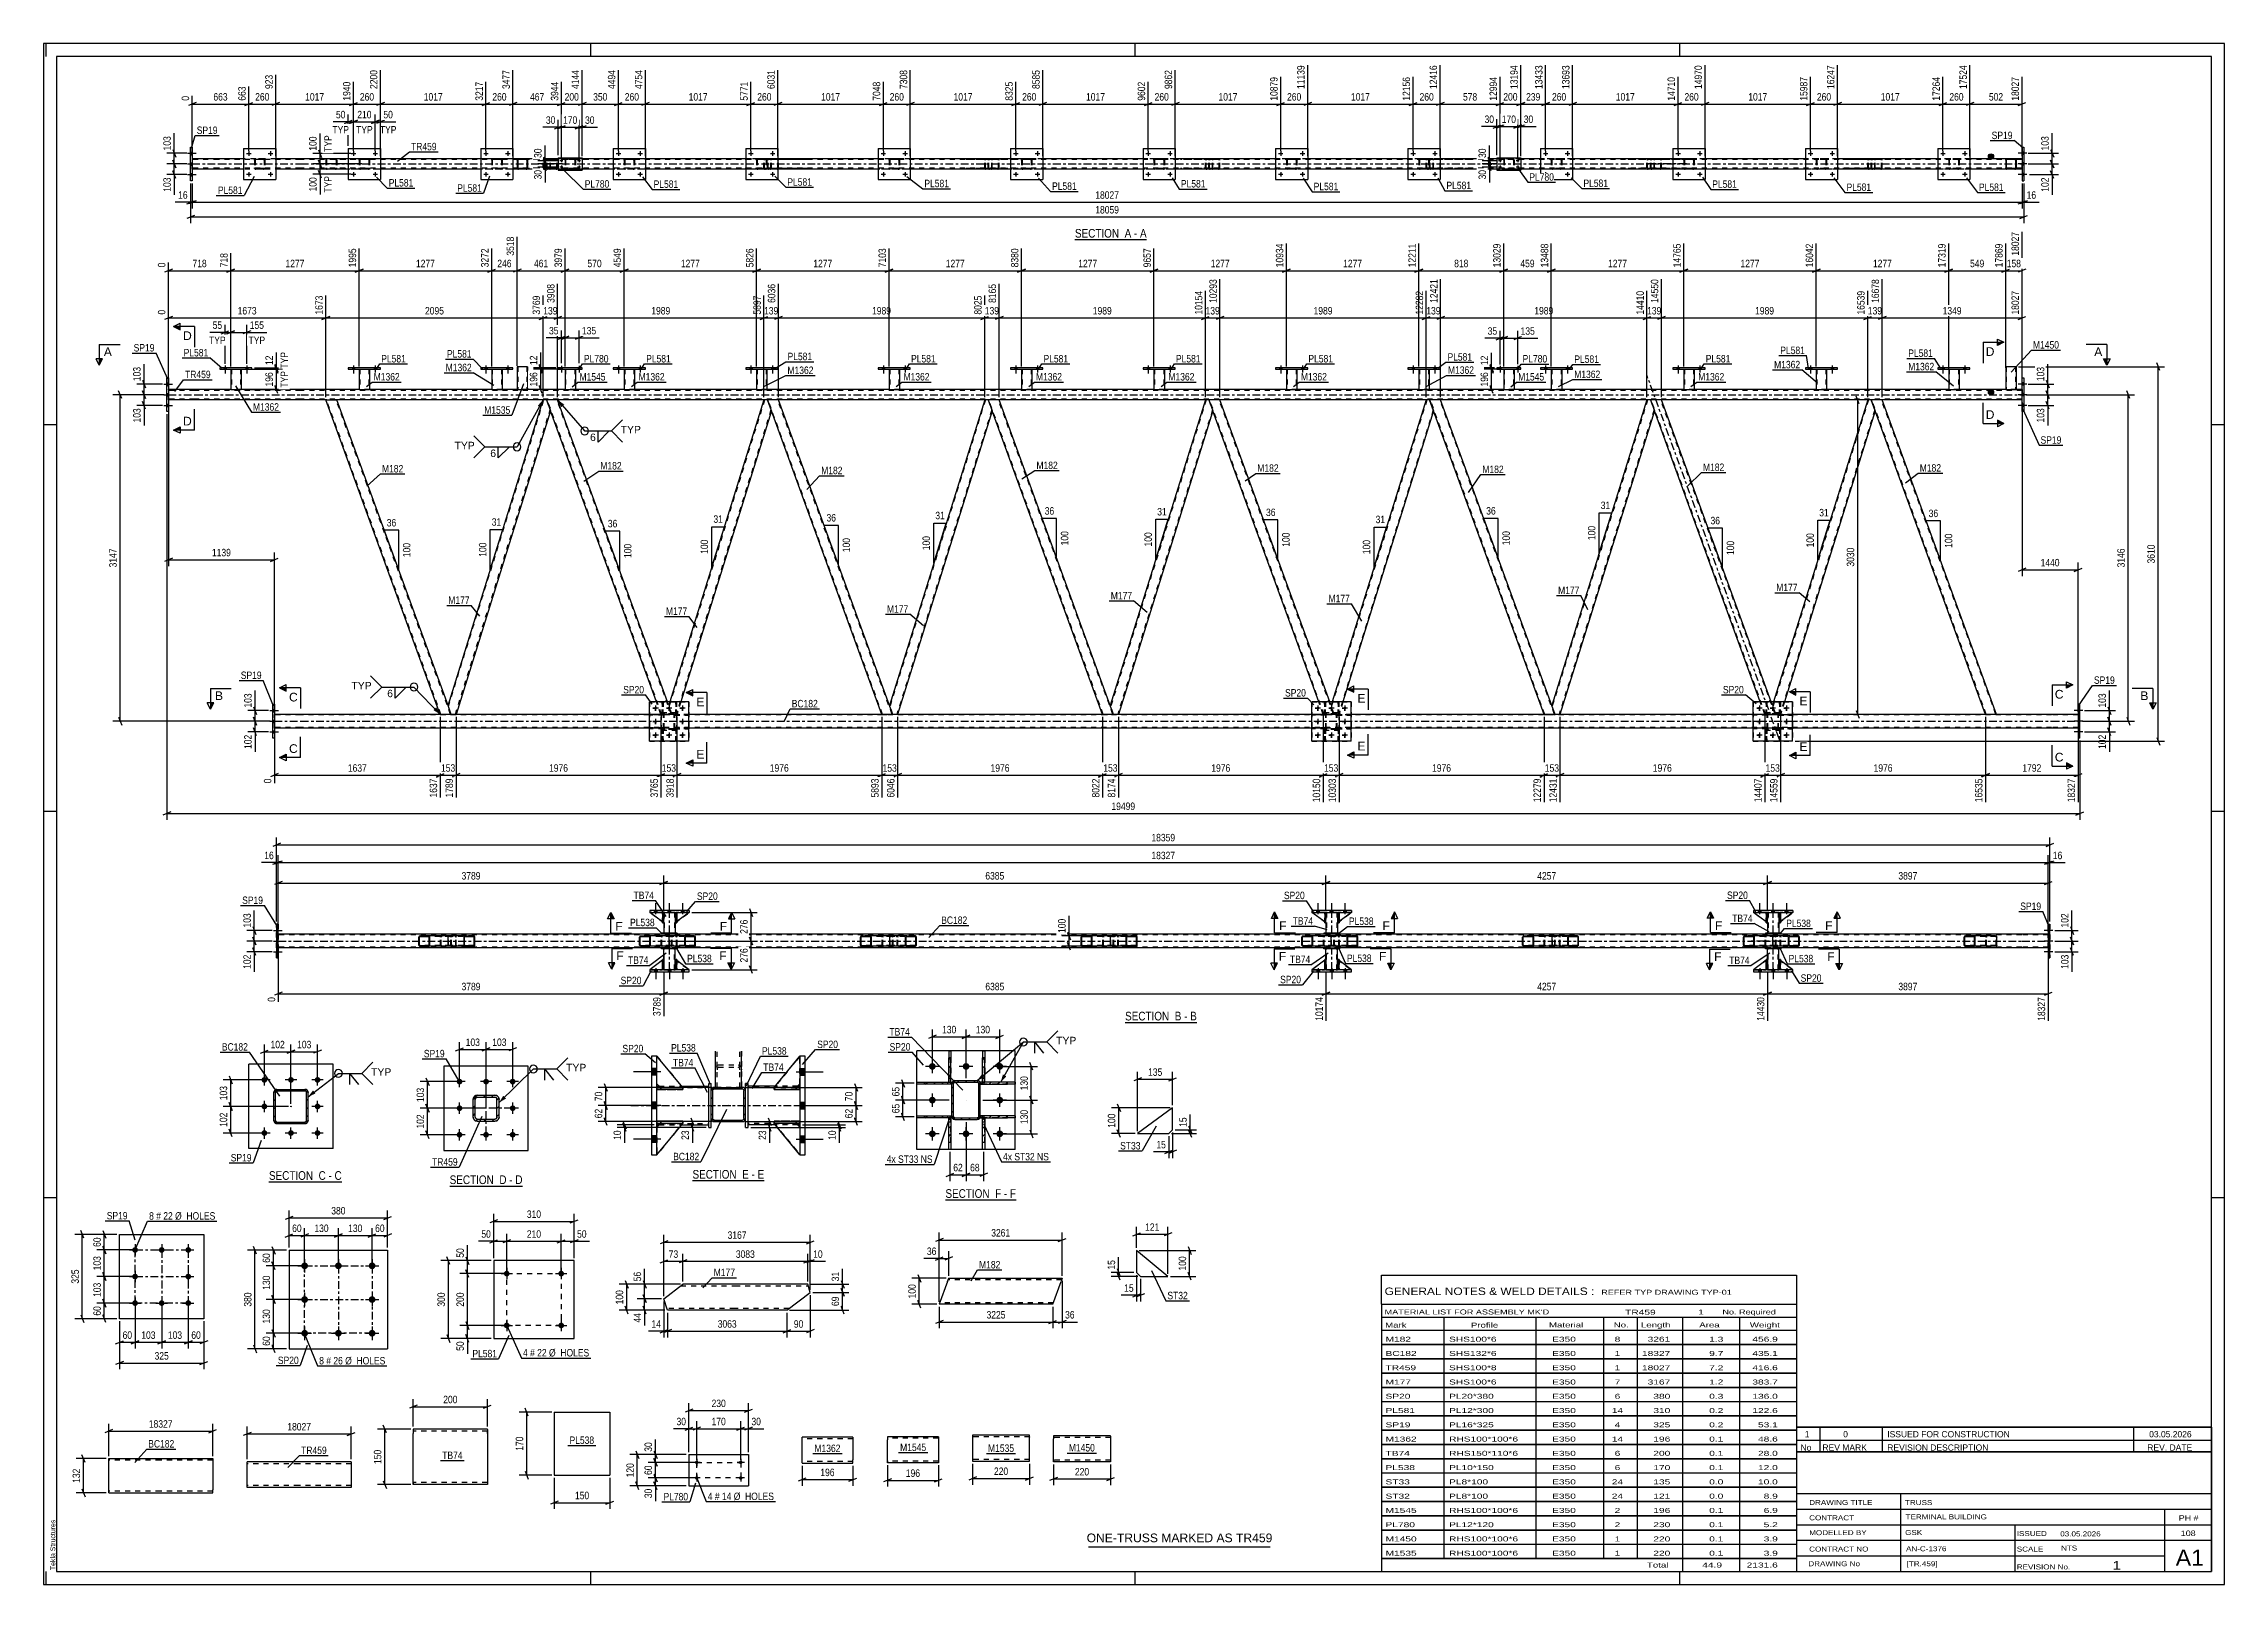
# Model space of a CAD drawing. Header units: millimetres. Extents: x 0 to 841, y 0 to 594.
import ezdxf

# ---------------------------------------------------------------- set-up
doc = ezdxf.new("R2010")
doc.units = ezdxf.units.MM
doc.linetypes.add('DXK_LINE_DOT2', pattern=[3.9198, 1.9599, -1.9599])
doc.linetypes.add('DXK_LINE_DOT3', pattern=[5.9187, 2.979, -0.9799, 0.9799, -0.9799])
doc.styles.add('Arial', font='ARIAL.TTF', dxfattribs={"height": 0.2})
doc.styles.add('Arial Narrow', font='ARIALN.TTF', dxfattribs={"height": 0.2})

# ---------------------------------------------------------------- blocks, each defined once
blk = doc.blocks.new('Unknown-814748436-18 - 6713')
at = {"color": 6, "linetype": 'Continuous'}
blk.add_line((156.6, 153.58), (184.67, 153.58), dxfattribs=at)
at = {"color": 0, "linetype": 'Continuous'}
blk.add_wipeout([(174.71, 154.33), (174.71, 157.83), (156.6, 157.83), (156.6, 154.33)], dxfattribs=at)
blk.add_wipeout([(178.53, 154.33), (178.53, 157.83), (175.76, 157.83), (175.76, 154.33)], dxfattribs=at)
at = {"color": 7, "linetype": 'Continuous', "style": 'Arial Narrow'}
blk.add_text('SECTION ', height=3.34, dxfattribs=at).set_placement((156.6, 154.33))
at = {"color": 0, "linetype": 'Continuous'}
blk.add_wipeout([(180.86, 154.33), (180.86, 157.83), (179.58, 157.83), (179.58, 154.33)], dxfattribs=at)
blk.add_wipeout([(184.67, 154.33), (184.67, 157.83), (181.91, 157.83), (181.91, 154.33)], dxfattribs=at)
at = {"color": 7, "linetype": 'Continuous', "style": 'Arial Narrow'}
for s, p in [('D', (175.76, 154.33)), ('-', (179.58, 154.33)), ('D', (181.91, 154.33))]:
    blk.add_text(s, height=3.34, dxfattribs=at).set_placement(p)
blk = doc.blocks.new('Unknown-814748436-18641')
at = {"color": 7, "linetype": 'Continuous'}
for p, q in [((676, 51.05), (676, 5)), ((676, 51.05), (836, 51.05)), ((836, 51), (836, 5)), ((676, 35), (836, 35)), ((716.14, 35), (716.14, 5)), ((676, 29), (836, 29)), ((818, 5.05), (818, 29.05)), ((676, 23), (836, 23)), ((676, 17), (836, 17)), ((760.14, 23), (760.14, 5)), ((676, 11), (818, 11)), ((676, 5), (836, 5))]:
    blk.add_line(p, q, dxfattribs=at)
at = {"color": 7, "style": 'Arial Narrow'}
for s, height, width, p in [('CONTRACT', 1.909, 1.425378, (680.88, 24.71)), ('DRAWING TITLE', 1.9089, 1.425378, (680.88, 30.61)), ('TRUSS', 1.909, 1.425378, (717.81, 30.59)), ('TERMINAL BUILDING', 1.9089, 1.425378, (718.06, 25.07)), ('MODELLED BY', 1.9089, 1.425378, (680.88, 18.98)), ('GSK', 1.909, 1.425378, (717.88, 19.04)), ('ISSUED', 1.909, 1.425378, (760.94, 18.64)), ('03.05.2026', 1.909, 1.425378, (777.69, 18.52)), ('DRAWING No', 1.909, 1.425378, (680.56, 7)), ('CONTRACT NO', 1.9089, 1.425378, (680.88, 12.66)), ('AN-C-1376', 1.909, 1.425378, (718.23, 12.78)), ('[TR.459]', 1.909, 1.425378, (718.46, 6.99)), ('SCALE', 1.909, 1.425378, (760.94, 12.65)), ('1', 3.34, 1.5, (797.91, 5.68)), ('A1', 6.204, 1.25, (822.24, 7.2)), ('REVISION No.', 1.9089, 1.425378, (760.94, 5.77))]:
    blk.add_text(s, height=height, dxfattribs=dict(at, width=width)).set_placement(p)
at = {"color": 7, "linetype": 'Continuous', "style": 'Arial Narrow'}
for s, height, width, p in [('PH #', 2.1, 1.42538, (823.4, 24.55)), ('108', 2.1, 1.42538, (824.19, 18.65)), ('NTS', 1.909, 1.425378, (778, 13.05))]:
    blk.add_text(s, height=height, dxfattribs=dict(at, width=width)).set_placement(p)
blk = doc.blocks.new('Unknown-814748436-1133')
at = {"color": 5, "linetype": 'Continuous'}
for p, q in [((841, 594), (0, 594)), ((0, 594), (0, 0)), ((1, 589), (1, 594)), ((836, 589), (5, 589)), ((5, 589), (5, 5)), ((211, 589), (211, 594)), ((421, 589), (421, 594)), ((631, 589), (631, 594)), ((836, 5), (836, 589)), ((841, 0), (841, 594)), ((5, 447), (0, 447)), ((841, 447), (836, 447)), ((5, 298), (0, 298)), ((841, 298), (836, 298)), ((5, 149), (0, 149)), ((841, 149), (836, 149)), ((0, 0), (841, 0)), ((1, 0), (1, 5)), ((5, 5), (836, 5)), ((211, 0), (211, 5)), ((421, 0), (421, 5)), ((631, 0), (631, 5))]:
    blk.add_line(p, q, dxfattribs=at)
at = {"color": 174, "linetype": 'Continuous', "style": 'Arial'}
blk.add_text('Tekla Structures', height=1.9102, rotation=90, dxfattribs=at).set_placement((4.5, 5.5))
blk = doc.blocks.new('Unknown-814748436-18642')
at = {"color": 7, "linetype": 'Continuous'}
for p, q in [((516, 119.25), (676, 119.25)), ((516, 108), (516, 119.25)), ((676, 119.25), (676, 108)), ((516, 108), (676, 108)), ((516, 108), (516, 103)), ((516, 103), (676, 103)), ((516, 103), (516, 98)), ((540, 103), (540, 98)), ((575.5, 103), (575.5, 98)), ((601.5, 103), (601.5, 98)), ((614.5, 103), (614.5, 98)), ((632, 103), (632, 98)), ((654, 103), (654, 98)), ((676, 108), (676, 103)), ((676, 103), (676, 98)), ((516, 98), (676, 98)), ((516, 97.95), (516, 92.55)), ((516, 97.95), (676, 97.95)), ((516, 92.55), (676, 92.55)), ((540, 98), (540, 92.5)), ((575.5, 98), (575.5, 92.5)), ((601.5, 98), (601.5, 92.5)), ((614.5, 98), (614.5, 92.5)), ((632, 98), (632, 92.5)), ((654, 98), (654, 92.5)), ((676, 97.95), (676, 92.55)), ((516, 92.45), (516, 87.05)), ((516, 92.45), (676, 92.45)), ((516, 87.05), (676, 87.05)), ((516, 86.95), (516, 81.55)), ((516, 86.95), (676, 86.95)), ((540, 92.5), (540, 87)), ((540, 87), (540, 81.5)), ((575.5, 92.5), (575.5, 87)), ((575.5, 87), (575.5, 81.5)), ((601.5, 92.5), (601.5, 87)), ((601.5, 87), (601.5, 81.5)), ((614.5, 92.5), (614.5, 87)), ((614.5, 87), (614.5, 81.5)), ((632, 92.5), (632, 87)), ((632, 87), (632, 81.5)), ((654, 92.5), (654, 87)), ((654, 87), (654, 81.5)), ((676, 92.45), (676, 87.05)), ((676, 86.95), (676, 81.55)), ((516, 81.55), (676, 81.55)), ((516, 81.45), (516, 76.05)), ((516, 81.45), (676, 81.45)), ((516, 76.05), (676, 76.05)), ((516, 75.95), (516, 70.55)), ((516, 75.95), (676, 75.95)), ((540, 81.5), (540, 76)), ((540, 76), (540, 70.5)), ((575.5, 81.5), (575.5, 76)), ((575.5, 76), (575.5, 70.5)), ((601.5, 81.5), (601.5, 76)), ((601.5, 76), (601.5, 70.5)), ((614.5, 81.5), (614.5, 76)), ((614.5, 76), (614.5, 70.5)), ((632, 81.5), (632, 76)), ((632, 76), (632, 70.5)), ((654, 81.5), (654, 76)), ((654, 76), (654, 70.5)), ((676, 81.45), (676, 76.05)), ((676, 75.95), (676, 70.55)), ((516, 70.55), (676, 70.55)), ((516, 70.45), (516, 65.05)), ((516, 70.45), (676, 70.45)), ((540, 70.5), (540, 65)), ((575.5, 70.5), (575.5, 65)), ((601.5, 70.5), (601.5, 65)), ((614.5, 70.5), (614.5, 65)), ((632, 70.5), (632, 65)), ((654, 70.5), (654, 65)), ((676, 70.45), (676, 65.05)), ((516, 65.05), (676, 65.05)), ((516, 64.95), (516, 59.55)), ((516, 64.95), (676, 64.95)), ((516, 59.55), (676, 59.55)), ((516, 59.45), (516, 54.05)), ((516, 59.45), (676, 59.45)), ((540, 65), (540, 59.5)), ((540, 59.5), (540, 54)), ((575.5, 65), (575.5, 59.5)), ((575.5, 59.5), (575.5, 54)), ((601.5, 65), (601.5, 59.5)), ((601.5, 59.5), (601.5, 54)), ((614.5, 65), (614.5, 59.5)), ((614.5, 59.5), (614.5, 54)), ((632, 65), (632, 59.5)), ((632, 59.5), (632, 54)), ((654, 65), (654, 59.5)), ((654, 59.5), (654, 54)), ((676, 64.95), (676, 59.55)), ((676, 59.45), (676, 54.05)), ((516, 54.05), (676, 54.05)), ((516, 53.95), (516, 48.55)), ((516, 53.95), (676, 53.95)), ((540, 54), (540, 48.5)), ((575.5, 54), (575.5, 48.5)), ((601.5, 54), (601.5, 48.5)), ((614.5, 54), (614.5, 48.5)), ((632, 54), (632, 48.5)), ((654, 54), (654, 48.5)), ((676, 53.95), (676, 48.55)), ((516, 48.55), (676, 48.55)), ((516, 48.45), (516, 43.05)), ((516, 48.45), (676, 48.45)), ((516, 43.05), (676, 43.05)), ((516, 42.95), (516, 37.55)), ((516, 42.95), (676, 42.95)), ((540, 48.5), (540, 43)), ((540, 43), (540, 37.5)), ((575.5, 48.5), (575.5, 43)), ((575.5, 43), (575.5, 37.5)), ((601.5, 48.5), (601.5, 43)), ((601.5, 43), (601.5, 37.5)), ((614.5, 48.5), (614.5, 43)), ((614.5, 43), (614.5, 37.5)), ((632, 48.5), (632, 43)), ((632, 43), (632, 37.5)), ((654, 48.5), (654, 43)), ((654, 43), (654, 37.5)), ((676, 48.45), (676, 43.05)), ((676, 42.95), (676, 37.55)), ((516, 37.55), (676, 37.55)), ((516, 37.45), (516, 32.05)), ((516, 37.45), (676, 37.45)), ((540, 37.5), (540, 32)), ((575.5, 37.5), (575.5, 32)), ((601.5, 37.5), (601.5, 32)), ((614.5, 37.5), (614.5, 32)), ((632, 37.5), (632, 32)), ((654, 37.5), (654, 32)), ((676, 37.45), (676, 32.05)), ((516, 32.05), (676, 32.05)), ((516, 31.95), (516, 26.55)), ((516, 31.95), (676, 31.95)), ((516, 26.55), (676, 26.55)), ((516, 26.45), (516, 21.05)), ((516, 26.45), (676, 26.45)), ((540, 32), (540, 26.5)), ((540, 26.5), (540, 21)), ((575.5, 32), (575.5, 26.5)), ((575.5, 26.5), (575.5, 21)), ((601.5, 32), (601.5, 26.5)), ((601.5, 26.5), (601.5, 21)), ((614.5, 32), (614.5, 26.5)), ((614.5, 26.5), (614.5, 21)), ((632, 32), (632, 26.5)), ((632, 26.5), (632, 21)), ((654, 32), (654, 26.5)), ((654, 26.5), (654, 21)), ((676, 31.95), (676, 26.55)), ((676, 26.45), (676, 21.05)), ((516, 21.05), (676, 21.05)), ((516, 20.95), (516, 15.55)), ((516, 20.95), (676, 20.95)), ((540, 21), (540, 15.5)), ((575.5, 21), (575.5, 15.5)), ((601.5, 21), (601.5, 15.5)), ((614.5, 21), (614.5, 15.5)), ((632, 21), (632, 15.5)), ((654, 21), (654, 15.5)), ((676, 20.95), (676, 15.55)), ((516, 15.55), (676, 15.55)), ((516, 15.45), (516, 10.05)), ((516, 15.45), (676, 15.45)), ((516, 10.05), (676, 10.05)), ((516, 10), (676, 10)), ((516, 10), (516, 5)), ((540, 15.5), (540, 10)), ((575.5, 15.5), (575.5, 10)), ((601.5, 15.5), (601.5, 10)), ((614.5, 15.5), (614.5, 10)), ((632, 15.5), (632, 10)), ((632, 10), (632, 5)), ((654, 15.5), (654, 10)), ((654, 10), (654, 5)), ((676, 15.45), (676, 10.05)), ((676, 10), (676, 5)), ((516, 5), (676, 5))]:
    blk.add_line(p, q, dxfattribs=at)
at = {"color": 7, "style": 'Arial Narrow'}
for s, height, width, p in [('GENERAL NOTES & WELD DETAILS :', 2.8633, 1.4, (517.15, 111.56)), ('REFER TYP DRAWING TYP-01', 1.9089, 1.6, (600.7, 111.66)), ("MATERIAL LIST FOR ASSEMBLY MK'D", 1.9089, 1.6, (517.15, 104.06)), ('Mark', 1.909, 1.7, (517.34, 99)), ('Profile', 1.909, 1.7, (550.41, 99)), ('Material', 1.909, 1.7, (580.54, 99.06)), ('No.', 1.909, 1.7, (605.5, 99.06)), ('TR459', 1.909, 1.794707, (609.9, 103.97)), ('Length', 1.909, 1.7, (616, 99.06)), ('1', 1.91, 1.794707, (638.08, 104.06)), ('Area', 1.909, 1.7, (638.5, 99.06)), ('No. Required', 1.9089, 1.6, (647.41, 104.06)), ('Weight', 1.909, 1.7, (658, 99.06))]:
    blk.add_text(s, height=height, dxfattribs=dict(at, width=width)).set_placement(p)
at = {"color": 7, "linetype": 'Continuous', "style": 'Arial Narrow'}
for s, height, width, p in [('M182', 1.909, 1.794707, (517.5, 93.56)), ('SHS100*6', 1.909, 1.794707, (542, 93.56)), ('E350', 1.909, 1.794707, (581.74, 93.56)), ('8', 1.91, 1.794707, (605.86, 93.56)), ('3261', 1.909, 1.794707, (618.58, 93.56)), ('1.3', 1.909, 1.794707, (642.32, 93.56)), ('456.9', 1.909, 1.794707, (658.96, 93.56)), ('TR459', 1.909, 1.794707, (517.5, 82.56)), ('BC182', 1.909, 1.794707, (517.5, 88.06)), ('SHS132*6', 1.909, 1.794707, (542, 88.06)), ('SHS100*8', 1.909, 1.794707, (542, 82.56)), ('E350', 1.909, 1.794707, (581.74, 88.06)), ('E350', 1.909, 1.794707, (581.74, 82.56)), ('1', 1.91, 1.794707, (605.86, 88.06)), ('1', 1.91, 1.794707, (605.86, 82.56)), ('18327', 1.909, 1.794707, (616.4, 88.06)), ('18027', 1.909, 1.794707, (616.4, 82.56)), ('9.7', 1.909, 1.794707, (642.32, 88.06)), ('7.2', 1.909, 1.794707, (642.32, 82.56)), ('435.1', 1.909, 1.794707, (658.96, 88.06)), ('416.6', 1.909, 1.794707, (658.96, 82.56)), ('M177', 1.909, 1.794707, (517.5, 77.06)), ('SHS100*6', 1.909, 1.794707, (542, 77.06)), ('E350', 1.909, 1.794707, (581.74, 77.06)), ('7', 1.91, 1.794707, (605.86, 77.06)), ('3167', 1.909, 1.794707, (618.58, 77.06)), ('1.2', 1.909, 1.794707, (642.32, 77.06)), ('383.7', 1.909, 1.794707, (658.96, 77.06)), ('SP20', 1.909, 1.794707, (517.5, 71.56)), ('PL581', 1.909, 1.794707, (517.5, 66.06)), ('PL20*380', 1.909, 1.794707, (542, 71.56)), ('PL12*300', 1.909, 1.794707, (542, 66.06)), ('E350', 1.909, 1.794707, (581.74, 71.56)), ('E350', 1.909, 1.794707, (581.74, 66.06)), ('14', 1.909, 1.794707, (604.76, 66.06)), ('6', 1.91, 1.794707, (605.86, 71.56)), ('380', 1.909, 1.794707, (620.77, 71.56)), ('310', 1.909, 1.794707, (620.77, 66.06)), ('0.3', 1.909, 1.794707, (642.32, 71.56)), ('0.2', 1.909, 1.794707, (642.32, 66.06)), ('136.0', 1.909, 1.794707, (658.96, 71.56)), ('122.6', 1.909, 1.794707, (658.96, 66.06)), ('SP19', 1.909, 1.794707, (517.5, 60.56)), ('PL16*325', 1.909, 1.794707, (542, 60.56)), ('E350', 1.909, 1.794707, (581.74, 60.56)), ('4', 1.91, 1.794707, (605.86, 60.56)), ('325', 1.909, 1.794707, (620.77, 60.56)), ('0.2', 1.909, 1.794707, (642.32, 60.56)), ('53.1', 1.909, 1.794707, (661.14, 60.56)), ('TB74', 1.909, 1.794707, (517.5, 49.56)), ('M1362', 1.909, 1.794707, (517.5, 55.06)), ('RHS100*100*6', 1.9089, 1.794707, (542, 55.06)), ('RHS150*110*6', 1.9089, 1.794707, (542, 49.56)), ('E350', 1.909, 1.794707, (581.74, 55.06)), ('E350', 1.909, 1.794707, (581.74, 49.56)), ('14', 1.909, 1.794707, (604.76, 55.06)), ('6', 1.91, 1.794707, (605.86, 49.56)), ('200', 1.909, 1.794707, (620.77, 49.56)), ('196', 1.909, 1.794707, (620.77, 55.06)), ('0.1', 1.909, 1.794707, (642.32, 55.06)), ('0.1', 1.909, 1.794707, (642.32, 49.56)), ('48.6', 1.909, 1.794707, (661.14, 55.06)), ('28.0', 1.909, 1.794707, (661.14, 49.56)), ('PL538', 1.909, 1.794707, (517.5, 44.06)), ('PL10*150', 1.909, 1.794707, (542, 44.06)), ('E350', 1.909, 1.794707, (581.74, 44.06)), ('6', 1.91, 1.794707, (605.86, 44.06)), ('170', 1.909, 1.794707, (620.77, 44.06)), ('0.1', 1.909, 1.794707, (642.32, 44.06)), ('12.0', 1.909, 1.794707, (661.14, 44.06)), ('ST33', 1.909, 1.794707, (517.5, 38.56)), ('ST32', 1.909, 1.794707, (517.5, 33.06)), ('PL8*100', 1.909, 1.794707, (542, 38.56)), ('PL8*100', 1.909, 1.794707, (542, 33.06)), ('E350', 1.909, 1.794707, (581.74, 38.56)), ('E350', 1.909, 1.794707, (581.74, 33.06)), ('24', 1.909, 1.794707, (604.76, 38.56)), ('24', 1.909, 1.794707, (604.76, 33.06)), ('135', 1.909, 1.794707, (620.77, 38.56)), ('121', 1.909, 1.794707, (620.77, 33.06)), ('0.0', 1.909, 1.794707, (642.32, 38.56)), ('0.0', 1.909, 1.794707, (642.32, 33.06)), ('10.0', 1.909, 1.794707, (661.14, 38.56)), ('8.9', 1.909, 1.794707, (663.33, 33.06)), ('M1545', 1.909, 1.794707, (517.5, 27.56)), ('RHS100*100*6', 1.9089, 1.794707, (542, 27.56)), ('E350', 1.909, 1.794707, (581.74, 27.56)), ('2', 1.91, 1.794707, (605.86, 27.56)), ('196', 1.909, 1.794707, (620.77, 27.56)), ('0.1', 1.909, 1.794707, (642.32, 27.56)), ('6.9', 1.909, 1.794707, (663.33, 27.56)), ('PL780', 1.909, 1.794707, (517.5, 22.06)), ('M1450', 1.909, 1.794707, (517.5, 16.56)), ('PL12*120', 1.909, 1.794707, (542, 22.06)), ('RHS100*100*6', 1.9089, 1.794707, (542, 16.56)), ('E350', 1.909, 1.794707, (581.74, 22.06)), ('E350', 1.909, 1.794707, (581.74, 16.56)), ('2', 1.91, 1.794707, (605.86, 22.06)), ('1', 1.91, 1.794707, (605.86, 16.56)), ('230', 1.909, 1.794707, (620.77, 22.06)), ('220', 1.909, 1.794707, (620.77, 16.56)), ('0.1', 1.909, 1.794707, (642.32, 22.06)), ('0.1', 1.909, 1.794707, (642.32, 16.56)), ('3.9', 1.909, 1.794707, (663.33, 16.56)), ('5.2', 1.909, 1.794707, (663.33, 22.06)), ('M1535', 1.909, 1.794707, (517.5, 11.06)), ('RHS100*100*6', 1.9089, 1.794707, (542, 11.06)), ('E350', 1.909, 1.794707, (581.74, 11.06)), ('1', 1.91, 1.794707, (605.86, 11.06)), ('Total', 1.909, 1.7, (618.33, 6.5)), ('220', 1.909, 1.794707, (620.77, 11.06)), ('44.9', 1.909, 1.794707, (639.64, 6.5)), ('0.1', 1.909, 1.794707, (642.32, 11.06)), ('2131.6', 1.909, 1.794707, (656.77, 6.5)), ('3.9', 1.909, 1.794707, (663.33, 11.06))]:
    blk.add_text(s, height=height, dxfattribs=dict(at, width=width)).set_placement(p)
blk = doc.blocks.new('Unknown-814748436-18643')
at = {"color": 7, "linetype": 'Continuous'}
blk.add_line((403, 14.5), (473, 14.5), dxfattribs=at)
at = {"color": 7, "style": 'Arial'}
blk.add_text('ONE-TRUSS MARKED AS TR459', height=3.3428, dxfattribs=at).set_placement((402.24, 16.25))
blk = doc.blocks.new('Unknown-814748436-18644')
at = {"color": 7, "linetype": 'Continuous'}
for p, q in [((676, 60.55), (836, 60.55)), ((836, 60.55), (676, 60.55)), ((676, 60.55), (676, 55.55)), ((685, 60.55), (685, 55.55)), ((709, 60.55), (709, 55.55)), ((806, 60.55), (806, 55.55)), ((836, 60.55), (836, 55.55)), ((676, 55.55), (836, 55.55)), ((676, 55.55), (676, 51.05)), ((676, 55.55), (836, 55.55)), ((836, 51.05), (676, 51.05)), ((685, 55.55), (685, 51.05)), ((709, 55.55), (709, 51.05)), ((806, 55.55), (806, 51.05)), ((836, 55.55), (836, 51.05))]:
    blk.add_line(p, q, dxfattribs=at)
at = {"color": 7, "linetype": 'Continuous', "style": 'Arial Narrow'}
for s, height, width, p in [('1', 2.39, 1.196471, (679.16, 56.7)), ('0', 2.39, 1.196471, (694, 56.7)), ('ISSUED FOR CONSTRUCTION', 2.3861, 1.196471, (711, 56.7)), ('03.05.2026', 2.386, 1.196471, (812, 56.7)), ('No', 2.386, 1.2, (677.54, 51.55)), ('REV MARK', 2.386, 1.2, (686, 51.55)), ('REVISION DESCRIPTION', 2.3861, 1.2, (711, 51.55)), ('REV. DATE', 2.386, 1.2, (811.28, 51.55))]:
    blk.add_text(s, height=height, dxfattribs=dict(at, width=width)).set_placement(p)
blk = doc.blocks.new('Unknown-814748436-11 - 4858')
at = {"color": 6, "linetype": 'Continuous'}
blk.add_line((397.73, 518.46), (425.38, 518.46), dxfattribs=at)
at = {"color": 0, "linetype": 'Continuous'}
blk.add_wipeout([(415.84, 519.21), (415.84, 522.71), (397.73, 522.71), (397.73, 519.21)], dxfattribs=at)
blk.add_wipeout([(419.44, 519.21), (419.44, 522.71), (416.89, 522.71), (416.89, 519.21)], dxfattribs=at)
at = {"color": 7, "linetype": 'Continuous', "style": 'Arial Narrow'}
blk.add_text('SECTION ', height=3.34, dxfattribs=at).set_placement((397.73, 519.21))
at = {"color": 0, "linetype": 'Continuous'}
blk.add_wipeout([(421.77, 519.21), (421.77, 522.71), (420.49, 522.71), (420.49, 519.21)], dxfattribs=at)
blk.add_wipeout([(425.38, 519.21), (425.38, 522.71), (422.82, 522.71), (422.82, 519.21)], dxfattribs=at)
at = {"color": 7, "linetype": 'Continuous', "style": 'Arial Narrow'}
for s, p in [('A', (416.89, 519.21)), ('A', (422.82, 519.21)), ('-', (420.49, 519.21))]:
    blk.add_text(s, height=3.34, dxfattribs=at).set_placement(p)
blk = doc.blocks.new('Unknown-814748436-12 - 2466')
at = {"color": 6, "linetype": 'Continuous'}
blk.add_line((417.06, 216.67), (444.7, 216.67), dxfattribs=at)
at = {"color": 0, "linetype": 'Continuous'}
blk.add_wipeout([(435.17, 217.42), (435.17, 220.92), (417.06, 220.92), (417.06, 217.42)], dxfattribs=at)
blk.add_wipeout([(438.77, 217.42), (438.77, 220.92), (436.22, 220.92), (436.22, 217.42)], dxfattribs=at)
at = {"color": 7, "linetype": 'Continuous', "style": 'Arial Narrow'}
blk.add_text('SECTION ', height=3.34, dxfattribs=at).set_placement((417.06, 217.42))
at = {"color": 0, "linetype": 'Continuous'}
blk.add_wipeout([(441.1, 217.42), (441.1, 220.92), (439.82, 220.92), (439.82, 217.42)], dxfattribs=at)
blk.add_wipeout([(444.7, 217.42), (444.7, 220.92), (442.15, 220.92), (442.15, 217.42)], dxfattribs=at)
at = {"color": 7, "linetype": 'Continuous', "style": 'Arial Narrow'}
for s, p in [('B', (436.22, 217.42)), ('-', (439.82, 217.42)), ('B', (442.15, 217.42))]:
    blk.add_text(s, height=3.34, dxfattribs=at).set_placement(p)
blk = doc.blocks.new('Unknown-814748436-13 - 17359')
at = {"color": 6, "linetype": 'Continuous'}
blk.add_line((86.9, 155.21), (114.97, 155.21), dxfattribs=at)
at = {"color": 0, "linetype": 'Continuous'}
blk.add_wipeout([(105, 155.96), (105, 159.46), (86.9, 159.46), (86.9, 155.96)], dxfattribs=at)
blk.add_wipeout([(108.82, 155.96), (108.82, 159.46), (106.05, 159.46), (106.05, 155.96)], dxfattribs=at)
at = {"color": 7, "linetype": 'Continuous', "style": 'Arial Narrow'}
blk.add_text('SECTION ', height=3.34, dxfattribs=at).set_placement((86.9, 155.96))
at = {"color": 0, "linetype": 'Continuous'}
blk.add_wipeout([(111.15, 155.96), (111.15, 159.46), (109.87, 159.46), (109.87, 155.96)], dxfattribs=at)
blk.add_wipeout([(114.97, 155.96), (114.97, 159.46), (112.2, 159.46), (112.2, 155.96)], dxfattribs=at)
at = {"color": 7, "linetype": 'Continuous', "style": 'Arial Narrow'}
for s, p in [('C', (106.05, 155.96)), ('-', (109.87, 155.96)), ('C', (112.2, 155.96))]:
    blk.add_text(s, height=3.34, dxfattribs=at).set_placement(p)
blk = doc.blocks.new('Unknown-814748436-16 - 6147')
at = {"color": 6, "linetype": 'Continuous'}
blk.add_line((250.24, 155.67), (277.88, 155.67), dxfattribs=at)
at = {"color": 0, "linetype": 'Continuous'}
blk.add_wipeout([(268.34, 156.42), (268.34, 159.92), (250.24, 159.92), (250.24, 156.42)], dxfattribs=at)
blk.add_wipeout([(271.95, 156.42), (271.95, 159.92), (269.39, 159.92), (269.39, 156.42)], dxfattribs=at)
at = {"color": 7, "linetype": 'Continuous', "style": 'Arial Narrow'}
blk.add_text('SECTION ', height=3.34, dxfattribs=at).set_placement((250.24, 156.42))
at = {"color": 0, "linetype": 'Continuous'}
blk.add_wipeout([(274.28, 156.42), (274.28, 159.92), (273, 159.92), (273, 156.42)], dxfattribs=at)
blk.add_wipeout([(277.88, 156.42), (277.88, 159.92), (275.33, 159.92), (275.33, 156.42)], dxfattribs=at)
at = {"color": 7, "linetype": 'Continuous', "style": 'Arial Narrow'}
for s, p in [('E', (269.39, 156.42)), ('-', (273, 156.42)), ('E', (275.33, 156.42))]:
    blk.add_text(s, height=3.34, dxfattribs=at).set_placement(p)
blk = doc.blocks.new('Unknown-814748436-17 - 5755')
at = {"color": 6, "linetype": 'Continuous'}
blk.add_line((347.78, 148.26), (375, 148.26), dxfattribs=at)
at = {"color": 0, "linetype": 'Continuous'}
blk.add_wipeout([(365.89, 149.01), (365.89, 152.51), (347.78, 152.51), (347.78, 149.01)], dxfattribs=at)
blk.add_wipeout([(369.28, 149.01), (369.28, 152.51), (366.94, 152.51), (366.94, 149.01)], dxfattribs=at)
at = {"color": 7, "linetype": 'Continuous', "style": 'Arial Narrow'}
blk.add_text('SECTION ', height=3.34, dxfattribs=at).set_placement((347.78, 149.01))
at = {"color": 0, "linetype": 'Continuous'}
blk.add_wipeout([(371.61, 149.01), (371.61, 152.51), (370.33, 152.51), (370.33, 149.01)], dxfattribs=at)
blk.add_wipeout([(375, 149.01), (375, 152.51), (372.66, 152.51), (372.66, 149.01)], dxfattribs=at)
at = {"color": 7, "linetype": 'Continuous', "style": 'Arial Narrow'}
for s, p in [('F', (366.94, 149.01)), ('F', (372.66, 149.01)), ('-', (370.33, 149.01))]:
    blk.add_text(s, height=3.34, dxfattribs=at).set_placement(p)
blk = doc.blocks.new('Part-814748436-1952 - 1936')
at = {"color": 2, "linetype": 'Continuous'}
for p, q in [((94.67, 128.81), (94.67, 90.81)), ((94.67, 128.81), (132.67, 128.81)), ((132.67, 128.81), (132.67, 90.81)), ((94.67, 90.81), (132.67, 90.81))]:
    blk.add_line(p, q, dxfattribs=at)
blk = doc.blocks.new('Bolt-814748436-2013 - 1936')
at = {"linetype": 'Continuous'}
for points in [[(100.67, 124.11, -1), (100.67, 121.51, -1)], [(113.67, 124.11, -1), (113.67, 121.51, -1)], [(126.67, 124.11, -1), (126.67, 121.51, -1)], [(100.67, 111.11, -1), (100.67, 108.51, -1)], [(126.67, 111.11, -1), (126.67, 108.51, -1)], [(100.67, 98.11, -1), (100.67, 95.51, -1)], [(113.67, 98.11, -1), (113.67, 95.51, -1)], [(126.67, 98.11, -1), (126.67, 95.51, -1)]]:
    blk.add_hatch(color=1, dxfattribs=at).paths.add_polyline_path(points)
at = {"color": 1, "linetype": 'Continuous'}
for p, q in [((98.07, 122.81), (103.27, 122.81)), ((100.67, 125.41), (100.67, 120.21)), ((111.07, 122.81), (116.27, 122.81)), ((113.67, 125.41), (113.67, 120.21)), ((124.07, 122.81), (129.27, 122.81)), ((126.67, 125.41), (126.67, 120.21)), ((98.07, 109.81), (103.27, 109.81)), ((100.67, 112.41), (100.67, 107.21)), ((124.07, 109.81), (129.27, 109.81)), ((126.67, 112.41), (126.67, 107.21)), ((98.07, 96.81), (103.27, 96.81)), ((100.67, 99.41), (100.67, 94.21)), ((111.07, 96.81), (116.27, 96.81)), ((113.67, 99.41), (113.67, 94.21)), ((124.07, 96.81), (129.27, 96.81)), ((126.67, 99.41), (126.67, 94.21))]:
    blk.add_line(p, q, dxfattribs=at)
blk = doc.blocks.new('Part-814748436-6721 - 6713')
at = {"color": 2, "linetype": 'Continuous'}
for p, q in [((186.89, 199.83), (154.39, 199.83)), ((154.39, 199.83), (154.39, 167.33)), ((186.89, 167.33), (186.89, 199.83)), ((154.39, 167.33), (186.89, 167.33))]:
    blk.add_line(p, q, dxfattribs=at)
blk = doc.blocks.new('Part-814748436-6839 - 6713')
at = {"linetype": 'Continuous'}
h = blk.add_hatch(dxfattribs=at)
h.set_pattern_fill('', scale=0.7, style=0, pattern_type=0)
h.set_pattern_definition([(45, (167.2384, 188.5767), (-1.57154, 1.57154), [])])
h.paths.add_polyline_path([(174.04, 188.58), (167.24, 188.58), (166.63, 188.45), (166.11, 188.11), (165.76, 187.59), (165.64, 186.98), (165.64, 180.18), (165.76, 179.56), (166.11, 179.05), (166.63, 178.7), (167.24, 178.58), (174.04, 178.58), (174.65, 178.7), (175.17, 179.05), (175.52, 179.56), (175.64, 180.18), (175.64, 186.98), (175.52, 187.59), (175.17, 188.11), (174.65, 188.45)])
h.paths.add_polyline_path([(174.78, 187.28), (174.84, 186.98), (174.84, 180.18), (174.78, 179.87), (174.6, 179.61), (174.34, 179.44), (174.04, 179.38), (167.24, 179.38), (166.93, 179.44), (166.67, 179.61), (166.5, 179.87), (166.44, 180.18), (166.44, 186.98), (166.5, 187.28), (166.67, 187.54), (166.93, 187.72), (167.24, 187.78), (174.04, 187.78), (174.34, 187.72), (174.6, 187.54)])
at = {"color": 7, "linetype": 'DXK_LINE_DOT3'}
for p, q in [((170.64, 173.58), (170.64, 193.58)), ((180.64, 183.58), (160.64, 183.58))]:
    blk.add_line(p, q, dxfattribs=at)
at = {"color": 7, "linetype": 'DXK_LINE_DOT2'}
for p, q in [((165.64, 186.98), (165.76, 187.59)), ((165.64, 180.18), (165.64, 186.98)), ((166.5, 187.28), (166.44, 186.98)), ((166.44, 180.18), (166.44, 186.98)), ((166.63, 188.45), (167.24, 188.58)), ((167.24, 187.78), (166.93, 187.72)), ((167.24, 188.58), (174.04, 188.58)), ((167.24, 187.78), (174.04, 187.78)), ((174.04, 188.58), (174.65, 188.45)), ((174.34, 187.72), (174.04, 187.78)), ((174.84, 186.98), (174.78, 187.28)), ((174.84, 180.18), (174.84, 186.98)), ((175.52, 187.59), (175.64, 186.98)), ((175.64, 180.18), (175.64, 186.98)), ((165.76, 179.56), (165.64, 180.18)), ((166.44, 180.18), (166.5, 179.87)), ((167.24, 178.58), (166.63, 178.7)), ((166.93, 179.44), (167.24, 179.38)), ((167.24, 179.38), (174.04, 179.38)), ((167.24, 178.58), (174.04, 178.58)), ((174.04, 179.38), (174.34, 179.44)), ((174.65, 178.7), (174.04, 178.58)), ((174.78, 179.87), (174.84, 180.18)), ((175.64, 180.18), (175.52, 179.56))]:
    blk.add_line(p, q, dxfattribs=at)
at = {"color": 2, "linetype": 'Continuous'}
for p, q in [((165.76, 187.59), (165.64, 186.98)), ((165.64, 180.18), (165.64, 186.98)), ((166.44, 186.98), (166.5, 187.28)), ((166.44, 180.18), (166.44, 186.98)), ((167.24, 188.58), (166.63, 188.45)), ((166.93, 187.72), (167.24, 187.78)), ((167.24, 188.58), (174.04, 188.58)), ((167.24, 187.78), (174.04, 187.78)), ((174.65, 188.45), (174.04, 188.58)), ((174.04, 187.78), (174.34, 187.72)), ((174.78, 187.28), (174.84, 186.98)), ((174.84, 180.18), (174.84, 186.98)), ((175.64, 186.98), (175.52, 187.59)), ((175.64, 180.18), (175.64, 186.98)), ((165.64, 180.18), (165.76, 179.56)), ((166.5, 179.87), (166.44, 180.18)), ((166.63, 178.7), (167.24, 178.58)), ((167.24, 179.38), (166.93, 179.44)), ((167.24, 179.38), (174.04, 179.38)), ((167.24, 178.58), (174.04, 178.58)), ((174.34, 179.44), (174.04, 179.38)), ((174.04, 178.58), (174.65, 178.7)), ((174.84, 180.18), (174.78, 179.87)), ((175.52, 179.56), (175.64, 180.18))]:
    blk.add_line(p, q, dxfattribs=at)
at = {"color": 7, "linetype": 'DXK_LINE_DOT2'}
for centre, radius, start, end in [((167.24, 186.98), 1.6, 112.5, 157.5), ((167.24, 186.98), 0.8, 112.5, 157.5), ((174.04, 186.98), 0.8, 22.5, 67.5), ((174.04, 186.98), 1.6, 22.5, 67.5), ((167.24, 180.18), 1.6, 202.5, 247.5), ((167.24, 180.18), 0.8, 202.5, 247.5), ((174.04, 180.18), 0.8, 292.5, 337.5), ((174.04, 180.18), 1.6, 292.5, 337.5)]:
    blk.add_arc(centre, radius, start, end, dxfattribs=at)
at = {"color": 2, "linetype": 'Continuous'}
for centre, radius, start, end in [((167.24, 186.98), 1.6, 112.5, 157.5), ((167.24, 186.98), 0.8, 112.5, 157.5), ((174.04, 186.98), 0.8, 22.5, 67.5), ((174.04, 186.98), 1.6, 22.5, 67.5), ((167.24, 180.18), 1.6, 202.5, 247.5), ((167.24, 180.18), 0.8, 202.5, 247.5), ((174.04, 180.18), 0.8, 292.5, 337.5), ((174.04, 180.18), 1.6, 292.5, 337.5)]:
    blk.add_arc(centre, radius, start, end, dxfattribs=at)
blk = doc.blocks.new('Bolt-814748436-6870 - 6713')
at = {"linetype": 'Continuous'}
for points in [[(160.39, 192.73, -1), (160.39, 194.93, -1)], [(170.64, 192.73, -1), (170.64, 194.93, -1)], [(180.89, 192.73, -1), (180.89, 194.93, -1)], [(160.39, 182.48, -1), (160.39, 184.68, -1)], [(180.89, 182.48, -1), (180.89, 184.68, -1)], [(160.39, 172.23, -1), (160.39, 174.43, -1)], [(170.64, 172.23, -1), (170.64, 174.43, -1)], [(180.89, 172.23, -1), (180.89, 174.43, -1)]]:
    blk.add_hatch(color=1, dxfattribs=at).paths.add_polyline_path(points)
at = {"color": 1, "linetype": 'Continuous'}
for p, q in [((162.59, 193.83), (158.19, 193.83)), ((160.39, 191.63), (160.39, 196.03)), ((172.84, 193.83), (168.44, 193.83)), ((170.64, 191.63), (170.64, 196.03)), ((183.09, 193.83), (178.69, 193.83)), ((180.89, 191.63), (180.89, 196.03)), ((160.39, 181.38), (160.39, 185.78)), ((180.89, 181.38), (180.89, 185.78)), ((162.59, 183.58), (158.19, 183.58)), ((183.09, 183.58), (178.69, 183.58)), ((162.59, 173.33), (158.19, 173.33)), ((160.39, 171.13), (160.39, 175.53)), ((172.84, 173.33), (168.44, 173.33)), ((170.64, 171.13), (170.64, 175.53)), ((183.09, 173.33), (178.69, 173.33)), ((180.89, 171.13), (180.89, 175.53))]:
    blk.add_line(p, q, dxfattribs=at)
blk = doc.blocks.new('Part-814748436-11775 - 11774')
at = {"color": 2, "linetype": 'Continuous'}
for p, q in [((248.85, 50.01), (248.85, 38.01)), ((248.85, 50.01), (271.85, 50.01)), ((271.85, 50.01), (271.85, 38.01)), ((248.85, 38.01), (271.85, 38.01))]:
    blk.add_line(p, q, dxfattribs=at)
blk = doc.blocks.new('Bolt-814748436-11776 - 11774')
at = {"linetype": 'Continuous'}
for points in [[(251.85, 46.31, -1), (251.85, 47.71, -1)], [(268.85, 46.31, -1), (268.85, 47.71, -1)], [(251.85, 40.31, -1), (251.85, 41.71, -1)], [(268.85, 40.31, -1), (268.85, 41.71, -1)]]:
    blk.add_hatch(color=1, dxfattribs=at).paths.add_polyline_path(points)
at = {"color": 1, "linetype": 'Continuous'}
for p, q in [((253.25, 47.01), (250.45, 47.01)), ((251.85, 48.41), (251.85, 45.61)), ((251.85, 42.41), (251.85, 39.61)), ((270.25, 47.01), (267.45, 47.01)), ((268.85, 48.41), (268.85, 45.61)), ((268.85, 42.41), (268.85, 39.61)), ((253.25, 41.01), (250.45, 41.01)), ((270.25, 41.01), (267.45, 41.01))]:
    blk.add_line(p, q, dxfattribs=at)
blk = doc.blocks.new('Bolt-814748436-4861 - 4858')
at = {"linetype": 'Continuous'}
for points in [[(79.57, 543.61, -1), (78.69, 543.61, -1)], [(87.97, 543.61, -1), (87.09, 543.61, -1)]]:
    blk.add_hatch(color=1, dxfattribs=at).paths.add_polyline_path(points)
at = {"color": 1, "linetype": 'Continuous'}
for p, q in [((78.25, 543.61), (80.01, 543.61)), ((79.13, 544.49), (79.13, 542.73)), ((86.65, 543.61), (88.41, 543.61)), ((87.53, 544.49), (87.53, 542.73))]:
    blk.add_line(p, q, dxfattribs=at)
blk = doc.blocks.new('Part-814748436-4934 - 4858')
at = {"color": 2, "linetype": 'Continuous'}
for p, q in [((424, 553.61), (424, 541.61)), ((424, 553.61), (436.4, 553.61)), ((436.4, 553.61), (436.4, 541.61)), ((424, 541.61), (436.4, 541.61))]:
    blk.add_line(p, q, dxfattribs=at)
blk = doc.blocks.new('Bolt-814748436-4870 - 4858')
at = {"linetype": 'Continuous'}
for points in [[(324.28, 551.61, -1), (323.4, 551.61, -1)], [(332.68, 551.61, -1), (331.8, 551.61, -1)]]:
    blk.add_hatch(color=1, dxfattribs=at).paths.add_polyline_path(points)
at = {"color": 1, "linetype": 'Continuous'}
for p, q in [((322.96, 551.61), (324.72, 551.61)), ((323.84, 552.49), (323.84, 550.73)), ((331.36, 551.61), (333.12, 551.61)), ((332.24, 552.49), (332.24, 550.73))]:
    blk.add_line(p, q, dxfattribs=at)
blk = doc.blocks.new('Bolt-814748436-4867 - 4858')
at = {"linetype": 'Continuous'}
for points in [[(222.11, 543.61, -1), (221.23, 543.61, -1)], [(230.51, 543.61, -1), (229.63, 543.61, -1)]]:
    blk.add_hatch(color=1, dxfattribs=at).paths.add_polyline_path(points)
at = {"color": 1, "linetype": 'Continuous'}
for p, q in [((220.79, 543.61), (222.55, 543.61)), ((221.67, 544.49), (221.67, 542.73)), ((229.19, 543.61), (230.95, 543.61)), ((230.07, 544.49), (230.07, 542.73))]:
    blk.add_line(p, q, dxfattribs=at)
blk = doc.blocks.new('Part-814748436-4923 - 4858')
at = {"color": 7, "linetype": 'DXK_LINE_DOT2'}
for p, q in [((326.04, 549.13), (326.07, 549.31)), ((326.07, 549.31), (326.04, 549.13)), ((326.04, 549.13), (326.04, 546.09)), ((326.28, 549.13), (326.29, 549.22)), ((326.28, 549.13), (326.28, 546.09)), ((326.29, 549.22), (326.35, 549.3)), ((326.33, 549.57), (326.52, 549.61)), ((326.52, 549.61), (326.33, 549.57)), ((326.35, 549.3), (326.42, 549.35)), ((326.42, 549.35), (326.52, 549.37)), ((329.56, 549.61), (326.52, 549.61)), ((329.56, 549.37), (326.52, 549.37)), ((329.56, 549.61), (329.74, 549.57)), ((329.74, 549.57), (329.56, 549.61)), ((329.56, 549.37), (329.65, 549.35)), ((329.65, 549.35), (329.73, 549.3)), ((329.73, 549.3), (329.78, 549.22)), ((329.78, 549.22), (329.8, 549.13)), ((329.8, 549.13), (329.8, 546.09)), ((330, 549.31), (330.04, 549.13)), ((330.04, 549.13), (330, 549.31)), ((330.04, 549.13), (330.04, 546.09)), ((326.07, 545.9), (326.04, 546.09)), ((326.04, 546.09), (326.07, 545.9)), ((326.29, 546), (326.28, 546.09)), ((326.35, 545.92), (326.29, 546)), ((326.52, 545.61), (326.33, 545.64)), ((326.33, 545.64), (326.52, 545.61)), ((326.42, 545.87), (326.35, 545.92)), ((326.52, 545.85), (326.42, 545.87)), ((329.56, 545.85), (326.52, 545.85)), ((329.56, 545.61), (326.52, 545.61)), ((329.65, 545.87), (329.56, 545.85)), ((329.74, 545.64), (329.56, 545.61)), ((329.56, 545.61), (329.74, 545.64)), ((329.73, 545.92), (329.65, 545.87)), ((329.78, 546), (329.73, 545.92)), ((329.8, 546.09), (329.78, 546)), ((330.04, 546.09), (330, 545.9)), ((330, 545.9), (330.04, 546.09))]:
    blk.add_line(p, q, dxfattribs=at)
at = {"color": 7, "linetype": 'DXK_LINE_DOT3'}
blk.add_line((328.04, 547.61), (328.04, 547.61), dxfattribs=at)
at = {"color": 7, "linetype": 'DXK_LINE_DOT2'}
for centre, start, end in [((326.52, 549.13), 112.5, 157.5), ((326.52, 549.13), 112.5, 157.5), ((329.56, 549.13), 22.5, 67.5), ((329.56, 549.13), 22.5, 67.5), ((326.52, 546.09), 202.5, 247.5), ((326.52, 546.09), 202.5, 247.5), ((329.56, 546.09), 292.5, 337.5), ((329.56, 546.09), 292.5, 337.5)]:
    blk.add_arc(centre, 0.48, start, end, dxfattribs=at)
blk = doc.blocks.new('Bolt-814748436-4860 - 4858')
at = {"linetype": 'Continuous'}
for points in [[(79.57, 551.61, -1), (78.69, 551.61, -1)], [(87.97, 551.61, -1), (87.09, 551.61, -1)]]:
    blk.add_hatch(color=1, dxfattribs=at).paths.add_polyline_path(points)
at = {"color": 1, "linetype": 'Continuous'}
for p, q in [((78.25, 551.61), (80.01, 551.61)), ((79.13, 552.49), (79.13, 550.73)), ((86.65, 551.61), (88.41, 551.61)), ((87.53, 552.49), (87.53, 550.73))]:
    blk.add_line(p, q, dxfattribs=at)
blk = doc.blocks.new('Bolt-814748436-4869 - 4858')
at = {"linetype": 'Continuous'}
for points in [[(273.19, 543.61, -1), (272.31, 543.61, -1)], [(281.59, 543.61, -1), (280.71, 543.61, -1)]]:
    blk.add_hatch(color=1, dxfattribs=at).paths.add_polyline_path(points)
at = {"color": 1, "linetype": 'Continuous'}
for p, q in [((271.87, 543.61), (273.63, 543.61)), ((272.75, 544.49), (272.75, 542.73)), ((280.27, 543.61), (282.03, 543.61)), ((281.15, 544.49), (281.15, 542.73))]:
    blk.add_line(p, q, dxfattribs=at)
blk = doc.blocks.new('Bolt-814748436-4862 - 4858')
at = {"linetype": 'Continuous'}
for points in [[(119.95, 551.61, -1), (119.07, 551.61, -1)], [(128.35, 551.61, -1), (127.47, 551.61, -1)]]:
    blk.add_hatch(color=1, dxfattribs=at).paths.add_polyline_path(points)
at = {"color": 1, "linetype": 'Continuous'}
for p, q in [((118.63, 551.61), (120.39, 551.61)), ((119.51, 552.49), (119.51, 550.73)), ((127.03, 551.61), (128.79, 551.61)), ((127.91, 552.49), (127.91, 550.73))]:
    blk.add_line(p, q, dxfattribs=at)
blk = doc.blocks.new('Part-814748436-4928 - 4858')
at = {"color": 2, "linetype": 'Continuous'}
for p, q in [((372.92, 553.61), (372.92, 541.61)), ((372.92, 553.61), (385.32, 553.61)), ((385.32, 553.61), (385.32, 541.61)), ((372.92, 541.61), (385.32, 541.61))]:
    blk.add_line(p, q, dxfattribs=at)
blk = doc.blocks.new('Bolt-814748436-4864 - 4858')
at = {"linetype": 'Continuous'}
for points in [[(171.03, 551.61, -1), (170.15, 551.61, -1)], [(179.43, 551.61, -1), (178.55, 551.61, -1)]]:
    blk.add_hatch(color=1, dxfattribs=at).paths.add_polyline_path(points)
at = {"color": 1, "linetype": 'Continuous'}
for p, q in [((169.71, 551.61), (171.47, 551.61)), ((170.59, 552.49), (170.59, 550.73)), ((178.11, 551.61), (179.87, 551.61)), ((178.99, 552.49), (178.99, 550.73))]:
    blk.add_line(p, q, dxfattribs=at)
blk = doc.blocks.new('Bolt-814748436-4863 - 4858')
at = {"linetype": 'Continuous'}
for points in [[(119.95, 543.61, -1), (119.07, 543.61, -1)], [(128.35, 543.61, -1), (127.47, 543.61, -1)]]:
    blk.add_hatch(color=1, dxfattribs=at).paths.add_polyline_path(points)
at = {"color": 1, "linetype": 'Continuous'}
for p, q in [((118.63, 543.61), (120.39, 543.61)), ((119.51, 544.49), (119.51, 542.73)), ((127.03, 543.61), (128.79, 543.61)), ((127.91, 544.49), (127.91, 542.73))]:
    blk.add_line(p, q, dxfattribs=at)
blk = doc.blocks.new('Part-814748436-4929 - 4858')
at = {"color": 7, "linetype": 'DXK_LINE_DOT2'}
for p, q in [((377.12, 549.13), (377.15, 549.31)), ((377.15, 549.31), (377.12, 549.13)), ((377.12, 549.13), (377.12, 546.09)), ((377.36, 549.13), (377.37, 549.22)), ((377.36, 549.13), (377.36, 546.09)), ((377.37, 549.22), (377.43, 549.3)), ((377.41, 549.57), (377.6, 549.61)), ((377.6, 549.61), (377.41, 549.57)), ((377.43, 549.3), (377.5, 549.35)), ((377.5, 549.35), (377.6, 549.37)), ((380.64, 549.61), (377.6, 549.61)), ((380.64, 549.37), (377.6, 549.37)), ((380.64, 549.61), (380.82, 549.57)), ((380.82, 549.57), (380.64, 549.61)), ((380.64, 549.37), (380.73, 549.35)), ((380.73, 549.35), (380.81, 549.3)), ((380.81, 549.3), (380.86, 549.22)), ((380.86, 549.22), (380.88, 549.13)), ((380.88, 549.13), (380.88, 546.09)), ((381.08, 549.31), (381.12, 549.13)), ((381.12, 549.13), (381.08, 549.31)), ((381.12, 549.13), (381.12, 546.09)), ((377.15, 545.9), (377.12, 546.09)), ((377.12, 546.09), (377.15, 545.9)), ((377.37, 546), (377.36, 546.09)), ((377.43, 545.92), (377.37, 546)), ((377.6, 545.61), (377.41, 545.64)), ((377.41, 545.64), (377.6, 545.61)), ((377.5, 545.87), (377.43, 545.92)), ((377.6, 545.85), (377.5, 545.87)), ((380.64, 545.85), (377.6, 545.85)), ((380.64, 545.61), (377.6, 545.61)), ((380.73, 545.87), (380.64, 545.85)), ((380.82, 545.64), (380.64, 545.61)), ((380.64, 545.61), (380.82, 545.64)), ((380.81, 545.92), (380.73, 545.87)), ((380.86, 546), (380.81, 545.92)), ((380.88, 546.09), (380.86, 546)), ((381.12, 546.09), (381.08, 545.9)), ((381.08, 545.9), (381.12, 546.09))]:
    blk.add_line(p, q, dxfattribs=at)
at = {"color": 7, "linetype": 'DXK_LINE_DOT3'}
blk.add_line((379.12, 547.61), (379.12, 547.61), dxfattribs=at)
at = {"color": 7, "linetype": 'DXK_LINE_DOT2'}
for centre, start, end in [((377.6, 549.13), 112.5, 157.5), ((377.6, 549.13), 112.5, 157.5), ((380.64, 549.13), 22.5, 67.5), ((380.64, 549.13), 22.5, 67.5), ((377.6, 546.09), 202.5, 247.5), ((377.6, 546.09), 202.5, 247.5), ((380.64, 546.09), 292.5, 337.5), ((380.64, 546.09), 292.5, 337.5)]:
    blk.add_arc(centre, 0.48, start, end, dxfattribs=at)
blk = doc.blocks.new('Bolt-814748436-4865 - 4858')
at = {"linetype": 'Continuous'}
for points in [[(171.03, 543.61, -1), (170.15, 543.61, -1)], [(179.43, 543.61, -1), (178.55, 543.61, -1)]]:
    blk.add_hatch(color=1, dxfattribs=at).paths.add_polyline_path(points)
at = {"color": 1, "linetype": 'Continuous'}
for p, q in [((169.71, 543.61), (171.47, 543.61)), ((170.59, 544.49), (170.59, 542.73)), ((178.11, 543.61), (179.87, 543.61)), ((178.99, 544.49), (178.99, 542.73))]:
    blk.add_line(p, q, dxfattribs=at)
blk = doc.blocks.new('Bolt-814748436-4866 - 4858')
at = {"linetype": 'Continuous'}
for points in [[(222.11, 551.61, -1), (221.23, 551.61, -1)], [(230.51, 551.61, -1), (229.63, 551.61, -1)]]:
    blk.add_hatch(color=1, dxfattribs=at).paths.add_polyline_path(points)
at = {"color": 1, "linetype": 'Continuous'}
for p, q in [((220.79, 551.61), (222.55, 551.61)), ((221.67, 552.49), (221.67, 550.73)), ((229.19, 551.61), (230.95, 551.61)), ((230.07, 552.49), (230.07, 550.73))]:
    blk.add_line(p, q, dxfattribs=at)
blk = doc.blocks.new('Bolt-814748436-4868 - 4858')
at = {"linetype": 'Continuous'}
for points in [[(273.19, 551.61, -1), (272.31, 551.61, -1)], [(281.59, 551.61, -1), (280.71, 551.61, -1)]]:
    blk.add_hatch(color=1, dxfattribs=at).paths.add_polyline_path(points)
at = {"color": 1, "linetype": 'Continuous'}
for p, q in [((271.87, 551.61), (273.63, 551.61)), ((272.75, 552.49), (272.75, 550.73)), ((280.27, 551.61), (282.03, 551.61)), ((281.15, 552.49), (281.15, 550.73))]:
    blk.add_line(p, q, dxfattribs=at)
blk = doc.blocks.new('Part-814748436-4935 - 4858')
at = {"color": 7, "linetype": 'DXK_LINE_DOT2'}
for p, q in [((428.2, 549.13), (428.23, 549.31)), ((428.23, 549.31), (428.2, 549.13)), ((428.2, 549.13), (428.2, 546.09)), ((428.44, 549.13), (428.45, 549.22)), ((428.44, 549.13), (428.44, 546.09)), ((428.45, 549.22), (428.51, 549.3)), ((428.49, 549.57), (428.68, 549.61)), ((428.68, 549.61), (428.49, 549.57)), ((428.51, 549.3), (428.58, 549.35)), ((428.58, 549.35), (428.68, 549.37)), ((431.72, 549.61), (428.68, 549.61)), ((431.72, 549.37), (428.68, 549.37)), ((431.72, 549.61), (431.9, 549.57)), ((431.9, 549.57), (431.72, 549.61)), ((431.72, 549.37), (431.81, 549.35)), ((431.81, 549.35), (431.89, 549.3)), ((431.89, 549.3), (431.94, 549.22)), ((431.94, 549.22), (431.96, 549.13)), ((431.96, 549.13), (431.96, 546.09)), ((432.16, 549.31), (432.2, 549.13)), ((432.2, 549.13), (432.16, 549.31)), ((432.2, 549.13), (432.2, 546.09)), ((428.23, 545.9), (428.2, 546.09)), ((428.2, 546.09), (428.23, 545.9)), ((428.45, 546), (428.44, 546.09)), ((428.51, 545.92), (428.45, 546)), ((428.68, 545.61), (428.49, 545.64)), ((428.49, 545.64), (428.68, 545.61)), ((428.58, 545.87), (428.51, 545.92)), ((428.68, 545.85), (428.58, 545.87)), ((431.72, 545.85), (428.68, 545.85)), ((431.72, 545.61), (428.68, 545.61)), ((431.81, 545.87), (431.72, 545.85)), ((431.9, 545.64), (431.72, 545.61)), ((431.72, 545.61), (431.9, 545.64)), ((431.89, 545.92), (431.81, 545.87)), ((431.94, 546), (431.89, 545.92)), ((431.96, 546.09), (431.94, 546)), ((432.2, 546.09), (432.16, 545.9)), ((432.16, 545.9), (432.2, 546.09))]:
    blk.add_line(p, q, dxfattribs=at)
at = {"color": 7, "linetype": 'DXK_LINE_DOT3'}
blk.add_line((430.2, 547.61), (430.2, 547.61), dxfattribs=at)
at = {"color": 7, "linetype": 'DXK_LINE_DOT2'}
for centre, start, end in [((428.68, 549.13), 112.5, 157.5), ((428.68, 549.13), 112.5, 157.5), ((431.72, 549.13), 22.5, 67.5), ((431.72, 549.13), 22.5, 67.5), ((428.68, 546.09), 202.5, 247.5), ((428.68, 546.09), 202.5, 247.5), ((431.72, 546.09), 292.5, 337.5), ((431.72, 546.09), 292.5, 337.5)]:
    blk.add_arc(centre, 0.48, start, end, dxfattribs=at)
blk = doc.blocks.new('Bolt-814748436-4871 - 4858')
at = {"linetype": 'Continuous'}
for points in [[(324.28, 543.61, -1), (323.4, 543.61, -1)], [(332.68, 543.61, -1), (331.8, 543.61, -1)]]:
    blk.add_hatch(color=1, dxfattribs=at).paths.add_polyline_path(points)
at = {"color": 1, "linetype": 'Continuous'}
for p, q in [((322.96, 543.61), (324.72, 543.61)), ((323.84, 544.49), (323.84, 542.73)), ((331.36, 543.61), (333.12, 543.61)), ((332.24, 544.49), (332.24, 542.73))]:
    blk.add_line(p, q, dxfattribs=at)
blk = doc.blocks.new('Part-814748436-4936 - 4858')
at = {"color": 7, "linetype": 'DXK_LINE_DOT2'}
for p, q in [((734.68, 549.13), (734.72, 549.31)), ((734.72, 549.31), (734.68, 549.13)), ((734.68, 549.13), (734.68, 546.09)), ((734.92, 549.13), (734.94, 549.22)), ((734.92, 549.13), (734.92, 546.09)), ((734.94, 549.22), (734.99, 549.3)), ((734.98, 549.57), (735.16, 549.61)), ((735.16, 549.61), (734.98, 549.57)), ((734.99, 549.3), (735.07, 549.35)), ((735.07, 549.35), (735.16, 549.37)), ((738.2, 549.61), (735.16, 549.61)), ((738.2, 549.37), (735.16, 549.37)), ((738.2, 549.61), (738.38, 549.57)), ((738.38, 549.57), (738.2, 549.61)), ((738.2, 549.37), (738.29, 549.35)), ((738.29, 549.35), (738.37, 549.3)), ((738.37, 549.3), (738.42, 549.22)), ((738.42, 549.22), (738.44, 549.13)), ((738.44, 549.13), (738.44, 546.09)), ((738.64, 549.31), (738.68, 549.13)), ((738.68, 549.13), (738.64, 549.31)), ((738.68, 549.13), (738.68, 546.09)), ((734.72, 545.9), (734.68, 546.09)), ((734.68, 546.09), (734.72, 545.9)), ((734.94, 546), (734.92, 546.09)), ((734.99, 545.92), (734.94, 546)), ((735.16, 545.61), (734.98, 545.64)), ((734.98, 545.64), (735.16, 545.61)), ((735.07, 545.87), (734.99, 545.92)), ((735.16, 545.85), (735.07, 545.87)), ((738.2, 545.85), (735.16, 545.85)), ((738.2, 545.61), (735.16, 545.61)), ((738.29, 545.87), (738.2, 545.85)), ((738.38, 545.64), (738.2, 545.61)), ((738.2, 545.61), (738.38, 545.64)), ((738.37, 545.92), (738.29, 545.87)), ((738.42, 546), (738.37, 545.92)), ((738.44, 546.09), (738.42, 546)), ((738.68, 546.09), (738.64, 545.9)), ((738.64, 545.9), (738.68, 546.09))]:
    blk.add_line(p, q, dxfattribs=at)
for centre, start, end in [((735.16, 549.13), 112.5, 157.5), ((735.16, 549.13), 112.5, 157.5), ((738.2, 549.13), 22.5, 67.5), ((738.2, 549.13), 22.5, 67.5), ((735.16, 546.09), 202.5, 247.5), ((735.16, 546.09), 202.5, 247.5), ((738.2, 546.09), 292.5, 337.5), ((738.2, 546.09), 292.5, 337.5)]:
    blk.add_arc(centre, 0.48, start, end, dxfattribs=at)
blk = doc.blocks.new('Bolt-814748436-4872 - 4858')
at = {"linetype": 'Continuous'}
for points in [[(375.36, 551.61, -1), (374.48, 551.61, -1)], [(383.76, 551.61, -1), (382.88, 551.61, -1)]]:
    blk.add_hatch(color=1, dxfattribs=at).paths.add_polyline_path(points)
at = {"color": 1, "linetype": 'Continuous'}
for p, q in [((374.04, 551.61), (375.8, 551.61)), ((374.92, 552.49), (374.92, 550.73)), ((382.44, 551.61), (384.2, 551.61)), ((383.32, 552.49), (383.32, 550.73))]:
    blk.add_line(p, q, dxfattribs=at)
blk = doc.blocks.new('Bolt-814748436-4873 - 4858')
at = {"linetype": 'Continuous'}
for points in [[(375.36, 543.61, -1), (374.48, 543.61, -1)], [(383.76, 543.61, -1), (382.88, 543.61, -1)]]:
    blk.add_hatch(color=1, dxfattribs=at).paths.add_polyline_path(points)
at = {"color": 1, "linetype": 'Continuous'}
for p, q in [((374.04, 543.61), (375.8, 543.61)), ((374.92, 544.49), (374.92, 542.73)), ((382.44, 543.61), (384.2, 543.61)), ((383.32, 544.49), (383.32, 542.73))]:
    blk.add_line(p, q, dxfattribs=at)
blk = doc.blocks.new('Bolt-814748436-4874 - 4858')
at = {"linetype": 'Continuous'}
for points in [[(426.44, 551.61, -1), (425.56, 551.61, -1)], [(434.84, 551.61, -1), (433.96, 551.61, -1)]]:
    blk.add_hatch(color=1, dxfattribs=at).paths.add_polyline_path(points)
at = {"color": 1, "linetype": 'Continuous'}
for p, q in [((425.12, 551.61), (426.88, 551.61)), ((426, 552.49), (426, 550.73)), ((433.52, 551.61), (435.28, 551.61)), ((434.4, 552.49), (434.4, 550.73))]:
    blk.add_line(p, q, dxfattribs=at)
blk = doc.blocks.new('Bolt-814748436-4875 - 4858')
at = {"linetype": 'Continuous'}
for points in [[(426.44, 543.61, -1), (425.56, 543.61, -1)], [(434.84, 543.61, -1), (433.96, 543.61, -1)]]:
    blk.add_hatch(color=1, dxfattribs=at).paths.add_polyline_path(points)
at = {"color": 1, "linetype": 'Continuous'}
for p, q in [((425.12, 543.61), (426.88, 543.61)), ((426, 544.49), (426, 542.73)), ((433.52, 543.61), (435.28, 543.61)), ((434.4, 544.49), (434.4, 542.73))]:
    blk.add_line(p, q, dxfattribs=at)
blk = doc.blocks.new('Bolt-814748436-4876 - 4858')
at = {"linetype": 'Continuous'}
for points in [[(681.84, 551.61, -1), (680.96, 551.61, -1)], [(690.24, 551.61, -1), (689.36, 551.61, -1)]]:
    blk.add_hatch(color=1, dxfattribs=at).paths.add_polyline_path(points)
at = {"color": 1, "linetype": 'Continuous'}
for p, q in [((680.52, 551.61), (682.28, 551.61)), ((681.4, 552.49), (681.4, 550.73)), ((688.92, 551.61), (690.68, 551.61)), ((689.8, 552.49), (689.8, 550.73))]:
    blk.add_line(p, q, dxfattribs=at)
blk = doc.blocks.new('Part-814748436-4941 - 4858')
at = {"color": 2, "linetype": 'Continuous'}
for p, q in [((679.4, 553.61), (679.4, 541.61)), ((679.4, 553.61), (691.8, 553.61)), ((691.8, 553.61), (691.8, 541.61)), ((679.4, 541.61), (691.8, 541.61))]:
    blk.add_line(p, q, dxfattribs=at)
blk = doc.blocks.new('Bolt-814748436-4877 - 4858')
at = {"linetype": 'Continuous'}
for points in [[(681.84, 543.61, -1), (680.96, 543.61, -1)], [(690.24, 543.61, -1), (689.36, 543.61, -1)]]:
    blk.add_hatch(color=1, dxfattribs=at).paths.add_polyline_path(points)
at = {"color": 1, "linetype": 'Continuous'}
for p, q in [((680.52, 543.61), (682.28, 543.61)), ((681.4, 544.49), (681.4, 542.73)), ((688.92, 543.61), (690.68, 543.61)), ((689.8, 544.49), (689.8, 542.73))]:
    blk.add_line(p, q, dxfattribs=at)
blk = doc.blocks.new('Part-814748436-4942 - 4858')
at = {"color": 7, "linetype": 'DXK_LINE_DOT2'}
for p, q in [((683.6, 549.13), (683.64, 549.31)), ((683.64, 549.31), (683.6, 549.13)), ((683.6, 549.13), (683.6, 546.09)), ((683.84, 549.13), (683.86, 549.22)), ((683.84, 549.13), (683.84, 546.09)), ((683.86, 549.22), (683.91, 549.3)), ((683.9, 549.57), (684.08, 549.61)), ((684.08, 549.61), (683.9, 549.57)), ((683.91, 549.3), (683.99, 549.35)), ((683.99, 549.35), (684.08, 549.37)), ((687.12, 549.61), (684.08, 549.61)), ((687.12, 549.37), (684.08, 549.37)), ((687.12, 549.61), (687.3, 549.57)), ((687.3, 549.57), (687.12, 549.61)), ((687.12, 549.37), (687.21, 549.35)), ((687.21, 549.35), (687.29, 549.3)), ((687.29, 549.3), (687.34, 549.22)), ((687.34, 549.22), (687.36, 549.13)), ((687.36, 549.13), (687.36, 546.09)), ((687.56, 549.31), (687.6, 549.13)), ((687.6, 549.13), (687.56, 549.31)), ((687.6, 549.13), (687.6, 546.09)), ((683.64, 545.9), (683.6, 546.09)), ((683.6, 546.09), (683.64, 545.9)), ((683.86, 546), (683.84, 546.09)), ((683.91, 545.92), (683.86, 546)), ((684.08, 545.61), (683.9, 545.64)), ((683.9, 545.64), (684.08, 545.61)), ((683.99, 545.87), (683.91, 545.92)), ((684.08, 545.85), (683.99, 545.87)), ((687.12, 545.85), (684.08, 545.85)), ((687.12, 545.61), (684.08, 545.61)), ((687.21, 545.87), (687.12, 545.85)), ((687.3, 545.64), (687.12, 545.61)), ((687.12, 545.61), (687.3, 545.64)), ((687.29, 545.92), (687.21, 545.87)), ((687.34, 546), (687.29, 545.92)), ((687.36, 546.09), (687.34, 546)), ((687.6, 546.09), (687.56, 545.9)), ((687.56, 545.9), (687.6, 546.09))]:
    blk.add_line(p, q, dxfattribs=at)
at = {"color": 7, "linetype": 'DXK_LINE_DOT3'}
blk.add_line((685.6, 547.61), (685.6, 547.61), dxfattribs=at)
at = {"color": 7, "linetype": 'DXK_LINE_DOT2'}
for centre, start, end in [((684.08, 549.13), 112.5, 157.5), ((684.08, 549.13), 112.5, 157.5), ((687.12, 549.13), 22.5, 67.5), ((687.12, 549.13), 22.5, 67.5), ((684.08, 546.09), 202.5, 247.5), ((684.08, 546.09), 202.5, 247.5), ((687.12, 546.09), 292.5, 337.5), ((687.12, 546.09), 292.5, 337.5)]:
    blk.add_arc(centre, 0.48, start, end, dxfattribs=at)
blk = doc.blocks.new('Bolt-814748436-4878 - 4858')
at = {"linetype": 'Continuous'}
for points in [[(630.76, 551.61, -1), (629.88, 551.61, -1)], [(639.16, 551.61, -1), (638.28, 551.61, -1)]]:
    blk.add_hatch(color=1, dxfattribs=at).paths.add_polyline_path(points)
at = {"color": 1, "linetype": 'Continuous'}
for p, q in [((629.44, 551.61), (631.2, 551.61)), ((630.32, 552.49), (630.32, 550.73)), ((637.84, 551.61), (639.6, 551.61)), ((638.72, 552.49), (638.72, 550.73))]:
    blk.add_line(p, q, dxfattribs=at)
blk = doc.blocks.new('Bolt-814748436-4879 - 4858')
at = {"linetype": 'Continuous'}
for points in [[(630.76, 543.61, -1), (629.88, 543.61, -1)], [(639.16, 543.61, -1), (638.28, 543.61, -1)]]:
    blk.add_hatch(color=1, dxfattribs=at).paths.add_polyline_path(points)
at = {"color": 1, "linetype": 'Continuous'}
for p, q in [((629.44, 543.61), (631.2, 543.61)), ((630.32, 544.49), (630.32, 542.73)), ((637.84, 543.61), (639.6, 543.61)), ((638.72, 544.49), (638.72, 542.73))]:
    blk.add_line(p, q, dxfattribs=at)
blk = doc.blocks.new('Bolt-814748436-4880 - 4858')
at = {"linetype": 'Continuous'}
for points in [[(579.68, 551.61, -1), (578.8, 551.61, -1)], [(588.08, 551.61, -1), (587.2, 551.61, -1)]]:
    blk.add_hatch(color=1, dxfattribs=at).paths.add_polyline_path(points)
at = {"color": 1, "linetype": 'Continuous'}
for p, q in [((578.36, 551.61), (580.12, 551.61)), ((579.24, 552.49), (579.24, 550.73)), ((586.76, 551.61), (588.52, 551.61)), ((587.64, 552.49), (587.64, 550.73))]:
    blk.add_line(p, q, dxfattribs=at)
blk = doc.blocks.new('Bolt-814748436-4881 - 4858')
at = {"linetype": 'Continuous'}
for points in [[(579.68, 543.61, -1), (578.8, 543.61, -1)], [(588.08, 543.61, -1), (587.2, 543.61, -1)]]:
    blk.add_hatch(color=1, dxfattribs=at).paths.add_polyline_path(points)
at = {"color": 1, "linetype": 'Continuous'}
for p, q in [((578.36, 543.61), (580.12, 543.61)), ((579.24, 544.49), (579.24, 542.73)), ((586.76, 543.61), (588.52, 543.61)), ((587.64, 544.49), (587.64, 542.73))]:
    blk.add_line(p, q, dxfattribs=at)
blk = doc.blocks.new('Bolt-814748436-4882 - 4858')
at = {"linetype": 'Continuous'}
for points in [[(732.92, 551.61, -1), (732.04, 551.61, -1)], [(741.32, 551.61, -1), (740.44, 551.61, -1)]]:
    blk.add_hatch(color=1, dxfattribs=at).paths.add_polyline_path(points)
at = {"color": 1, "linetype": 'Continuous'}
for p, q in [((731.6, 551.61), (733.36, 551.61)), ((732.48, 552.49), (732.48, 550.73)), ((740, 551.61), (741.76, 551.61)), ((740.88, 552.49), (740.88, 550.73))]:
    blk.add_line(p, q, dxfattribs=at)
blk = doc.blocks.new('Part-814748436-4947 - 4858')
at = {"color": 2, "linetype": 'Continuous'}
for p, q in [((628.32, 553.61), (628.32, 541.61)), ((628.32, 553.61), (640.72, 553.61)), ((640.72, 553.61), (640.72, 541.61)), ((628.32, 541.61), (640.72, 541.61))]:
    blk.add_line(p, q, dxfattribs=at)
blk = doc.blocks.new('Bolt-814748436-4883 - 4858')
at = {"linetype": 'Continuous'}
for points in [[(732.92, 543.61, -1), (732.04, 543.61, -1)], [(741.32, 543.61, -1), (740.44, 543.61, -1)]]:
    blk.add_hatch(color=1, dxfattribs=at).paths.add_polyline_path(points)
at = {"color": 1, "linetype": 'Continuous'}
for p, q in [((731.6, 543.61), (733.36, 543.61)), ((732.48, 544.49), (732.48, 542.73)), ((740, 543.61), (741.76, 543.61)), ((740.88, 544.49), (740.88, 542.73))]:
    blk.add_line(p, q, dxfattribs=at)
blk = doc.blocks.new('Part-814748436-4948 - 4858')
at = {"color": 7, "linetype": 'DXK_LINE_DOT2'}
for p, q in [((632.52, 549.13), (632.56, 549.31)), ((632.56, 549.31), (632.52, 549.13)), ((632.52, 549.13), (632.52, 546.09)), ((632.76, 549.13), (632.78, 549.22)), ((632.76, 549.13), (632.76, 546.09)), ((632.78, 549.22), (632.83, 549.3)), ((632.82, 549.57), (633, 549.61)), ((633, 549.61), (632.82, 549.57)), ((632.83, 549.3), (632.91, 549.35)), ((632.91, 549.35), (633, 549.37)), ((636.04, 549.61), (633, 549.61)), ((636.04, 549.37), (633, 549.37)), ((636.04, 549.61), (636.22, 549.57)), ((636.22, 549.57), (636.04, 549.61)), ((636.04, 549.37), (636.13, 549.35)), ((636.13, 549.35), (636.21, 549.3)), ((636.21, 549.3), (636.26, 549.22)), ((636.26, 549.22), (636.28, 549.13)), ((636.28, 549.13), (636.28, 546.09)), ((636.48, 549.31), (636.52, 549.13)), ((636.52, 549.13), (636.48, 549.31)), ((636.52, 549.13), (636.52, 546.09)), ((632.56, 545.9), (632.52, 546.09)), ((632.52, 546.09), (632.56, 545.9)), ((632.78, 546), (632.76, 546.09)), ((632.83, 545.92), (632.78, 546)), ((633, 545.61), (632.82, 545.64)), ((632.82, 545.64), (633, 545.61)), ((632.91, 545.87), (632.83, 545.92)), ((633, 545.85), (632.91, 545.87)), ((636.04, 545.85), (633, 545.85)), ((636.04, 545.61), (633, 545.61)), ((636.13, 545.87), (636.04, 545.85)), ((636.22, 545.64), (636.04, 545.61)), ((636.04, 545.61), (636.22, 545.64)), ((636.21, 545.92), (636.13, 545.87)), ((636.26, 546), (636.21, 545.92)), ((636.28, 546.09), (636.26, 546)), ((636.52, 546.09), (636.48, 545.9)), ((636.48, 545.9), (636.52, 546.09))]:
    blk.add_line(p, q, dxfattribs=at)
at = {"color": 7, "linetype": 'DXK_LINE_DOT3'}
blk.add_line((634.52, 547.61), (634.52, 547.61), dxfattribs=at)
at = {"color": 7, "linetype": 'DXK_LINE_DOT2'}
for centre, start, end in [((633, 549.13), 112.5, 157.5), ((633, 549.13), 112.5, 157.5), ((636.04, 549.13), 22.5, 67.5), ((636.04, 549.13), 22.5, 67.5), ((633, 546.09), 202.5, 247.5), ((633, 546.09), 202.5, 247.5), ((636.04, 546.09), 292.5, 337.5), ((636.04, 546.09), 292.5, 337.5)]:
    blk.add_arc(centre, 0.48, start, end, dxfattribs=at)
blk = doc.blocks.new('Bolt-814748436-4884 - 4858')
at = {"linetype": 'Continuous'}
for points in [[(528.6, 551.61, -1), (527.72, 551.61, -1)], [(537, 551.61, -1), (536.12, 551.61, -1)]]:
    blk.add_hatch(color=1, dxfattribs=at).paths.add_polyline_path(points)
at = {"color": 1, "linetype": 'Continuous'}
for p, q in [((527.28, 551.61), (529.04, 551.61)), ((528.16, 552.49), (528.16, 550.73)), ((535.68, 551.61), (537.44, 551.61)), ((536.56, 552.49), (536.56, 550.73))]:
    blk.add_line(p, q, dxfattribs=at)
blk = doc.blocks.new('Bolt-814748436-4885 - 4858')
at = {"linetype": 'Continuous'}
for points in [[(528.6, 543.61, -1), (527.72, 543.61, -1)], [(537, 543.61, -1), (536.12, 543.61, -1)]]:
    blk.add_hatch(color=1, dxfattribs=at).paths.add_polyline_path(points)
at = {"color": 1, "linetype": 'Continuous'}
for p, q in [((527.28, 543.61), (529.04, 543.61)), ((528.16, 544.49), (528.16, 542.73)), ((535.68, 543.61), (537.44, 543.61)), ((536.56, 544.49), (536.56, 542.73))]:
    blk.add_line(p, q, dxfattribs=at)
blk = doc.blocks.new('Bolt-814748436-4886 - 4858')
at = {"linetype": 'Continuous'}
for points in [[(477.52, 551.61, -1), (476.64, 551.61, -1)], [(485.92, 551.61, -1), (485.04, 551.61, -1)]]:
    blk.add_hatch(color=1, dxfattribs=at).paths.add_polyline_path(points)
at = {"color": 1, "linetype": 'Continuous'}
for p, q in [((476.2, 551.61), (477.96, 551.61)), ((477.08, 552.49), (477.08, 550.73)), ((484.6, 551.61), (486.36, 551.61)), ((485.48, 552.49), (485.48, 550.73))]:
    blk.add_line(p, q, dxfattribs=at)
blk = doc.blocks.new('Bolt-814748436-4887 - 4858')
at = {"linetype": 'Continuous'}
for points in [[(477.52, 543.61, -1), (476.64, 543.61, -1)], [(485.92, 543.61, -1), (485.04, 543.61, -1)]]:
    blk.add_hatch(color=1, dxfattribs=at).paths.add_polyline_path(points)
at = {"color": 1, "linetype": 'Continuous'}
for p, q in [((476.2, 543.61), (477.96, 543.61)), ((477.08, 544.49), (477.08, 542.73)), ((484.6, 543.61), (486.36, 543.61)), ((485.48, 544.49), (485.48, 542.73))]:
    blk.add_line(p, q, dxfattribs=at)
blk = doc.blocks.new('Part-814748436-4892 - 4858')
at = {"color": 2, "linetype": 'Continuous'}
for p, q in [((77.13, 553.61), (77.13, 541.61)), ((77.13, 553.61), (89.53, 553.61)), ((89.53, 553.61), (89.53, 541.61)), ((77.13, 541.61), (89.53, 541.61))]:
    blk.add_line(p, q, dxfattribs=at)
blk = doc.blocks.new('Part-814748436-4893 - 4858')
at = {"color": 7, "linetype": 'DXK_LINE_DOT2'}
for p, q in [((81.33, 549.13), (81.37, 549.31)), ((81.37, 549.31), (81.33, 549.13)), ((81.33, 549.13), (81.33, 546.09)), ((81.57, 549.13), (81.59, 549.22)), ((81.57, 549.13), (81.57, 546.09)), ((81.59, 549.22), (81.64, 549.3)), ((81.63, 549.57), (81.81, 549.61)), ((81.81, 549.61), (81.63, 549.57)), ((81.64, 549.3), (81.72, 549.35)), ((81.72, 549.35), (81.81, 549.37)), ((84.85, 549.61), (81.81, 549.61)), ((84.85, 549.37), (81.81, 549.37)), ((84.85, 549.61), (85.04, 549.57)), ((85.04, 549.57), (84.85, 549.61)), ((84.85, 549.37), (84.94, 549.35)), ((84.94, 549.35), (85.02, 549.3)), ((85.02, 549.3), (85.07, 549.22)), ((85.07, 549.22), (85.09, 549.13)), ((85.09, 549.13), (85.09, 546.09)), ((85.3, 549.31), (85.33, 549.13)), ((85.33, 549.13), (85.3, 549.31)), ((85.33, 549.13), (85.33, 546.09)), ((81.37, 545.9), (81.33, 546.09)), ((81.33, 546.09), (81.37, 545.9)), ((81.59, 546), (81.57, 546.09)), ((81.64, 545.92), (81.59, 546)), ((81.81, 545.61), (81.63, 545.64)), ((81.63, 545.64), (81.81, 545.61)), ((81.72, 545.87), (81.64, 545.92)), ((81.81, 545.85), (81.72, 545.87)), ((84.85, 545.85), (81.81, 545.85)), ((84.85, 545.61), (81.81, 545.61)), ((84.94, 545.87), (84.85, 545.85)), ((85.04, 545.64), (84.85, 545.61)), ((84.85, 545.61), (85.04, 545.64)), ((85.02, 545.92), (84.94, 545.87)), ((85.07, 546), (85.02, 545.92)), ((85.09, 546.09), (85.07, 546)), ((85.33, 546.09), (85.3, 545.9)), ((85.3, 545.9), (85.33, 546.09))]:
    blk.add_line(p, q, dxfattribs=at)
at = {"color": 7, "linetype": 'DXK_LINE_DOT3'}
blk.add_line((83.33, 547.61), (83.33, 547.61), dxfattribs=at)
at = {"color": 7, "linetype": 'DXK_LINE_DOT2'}
for centre, start, end in [((81.81, 549.13), 112.5, 157.5), ((81.81, 549.13), 112.5, 157.5), ((84.85, 549.13), 22.5, 67.5), ((84.85, 549.13), 22.5, 67.5), ((81.81, 546.09), 202.5, 247.5), ((81.81, 546.09), 202.5, 247.5), ((84.85, 546.09), 292.5, 337.5), ((84.85, 546.09), 292.5, 337.5)]:
    blk.add_arc(centre, 0.48, start, end, dxfattribs=at)
blk = doc.blocks.new('Part-814748436-4898 - 4858')
at = {"color": 2, "linetype": 'Continuous'}
for p, q in [((117.51, 553.61), (117.51, 541.61)), ((117.51, 553.61), (129.91, 553.61)), ((129.91, 553.61), (129.91, 541.61)), ((117.51, 541.61), (129.91, 541.61))]:
    blk.add_line(p, q, dxfattribs=at)
blk = doc.blocks.new('Part-814748436-4899 - 4858')
at = {"color": 7, "linetype": 'DXK_LINE_DOT2'}
for p, q in [((121.71, 549.13), (121.75, 549.31)), ((121.75, 549.31), (121.71, 549.13)), ((121.71, 549.13), (121.71, 546.09)), ((121.95, 549.13), (121.97, 549.22)), ((121.95, 549.13), (121.95, 546.09)), ((121.97, 549.22), (122.02, 549.3)), ((122.01, 549.57), (122.19, 549.61)), ((122.19, 549.61), (122.01, 549.57)), ((122.02, 549.3), (122.1, 549.35)), ((122.1, 549.35), (122.19, 549.37)), ((125.23, 549.61), (122.19, 549.61)), ((125.23, 549.37), (122.19, 549.37)), ((125.23, 549.61), (125.42, 549.57)), ((125.42, 549.57), (125.23, 549.61)), ((125.23, 549.37), (125.33, 549.35)), ((125.33, 549.35), (125.4, 549.3)), ((125.4, 549.3), (125.46, 549.22)), ((125.46, 549.22), (125.47, 549.13)), ((125.47, 549.13), (125.47, 546.09)), ((125.68, 549.31), (125.71, 549.13)), ((125.71, 549.13), (125.68, 549.31)), ((125.71, 549.13), (125.71, 546.09)), ((121.75, 545.9), (121.71, 546.09)), ((121.71, 546.09), (121.75, 545.9)), ((121.97, 546), (121.95, 546.09)), ((122.02, 545.92), (121.97, 546)), ((122.19, 545.61), (122.01, 545.64)), ((122.01, 545.64), (122.19, 545.61)), ((122.1, 545.87), (122.02, 545.92)), ((122.19, 545.85), (122.1, 545.87)), ((125.23, 545.85), (122.19, 545.85)), ((125.23, 545.61), (122.19, 545.61)), ((125.33, 545.87), (125.23, 545.85)), ((125.42, 545.64), (125.23, 545.61)), ((125.23, 545.61), (125.42, 545.64)), ((125.4, 545.92), (125.33, 545.87)), ((125.46, 546), (125.4, 545.92)), ((125.47, 546.09), (125.46, 546)), ((125.71, 546.09), (125.68, 545.9)), ((125.68, 545.9), (125.71, 546.09))]:
    blk.add_line(p, q, dxfattribs=at)
at = {"color": 7, "linetype": 'DXK_LINE_DOT3'}
blk.add_line((123.71, 547.61), (123.71, 547.61), dxfattribs=at)
at = {"color": 7, "linetype": 'DXK_LINE_DOT2'}
for centre, start, end in [((122.19, 549.13), 112.5, 157.5), ((122.19, 549.13), 112.5, 157.5), ((125.23, 549.13), 22.5, 67.5), ((125.23, 549.13), 22.5, 67.5), ((122.19, 546.09), 202.5, 247.5), ((122.19, 546.09), 202.5, 247.5), ((125.23, 546.09), 292.5, 337.5), ((125.23, 546.09), 292.5, 337.5)]:
    blk.add_arc(centre, 0.48, start, end, dxfattribs=at)
blk = doc.blocks.new('Part-814748436-4904 - 4858')
at = {"color": 2, "linetype": 'Continuous'}
for p, q in [((168.59, 553.61), (168.59, 541.61)), ((168.59, 553.61), (180.99, 553.61)), ((180.99, 553.61), (180.99, 541.61)), ((168.59, 541.61), (180.99, 541.61))]:
    blk.add_line(p, q, dxfattribs=at)
blk = doc.blocks.new('Part-814748436-4905 - 4858')
at = {"color": 7, "linetype": 'DXK_LINE_DOT2'}
for p, q in [((172.79, 549.13), (172.83, 549.31)), ((172.83, 549.31), (172.79, 549.13)), ((172.79, 549.13), (172.79, 546.09)), ((173.03, 549.13), (173.05, 549.22)), ((173.03, 549.13), (173.03, 546.09)), ((173.05, 549.22), (173.1, 549.3)), ((173.09, 549.57), (173.27, 549.61)), ((173.27, 549.61), (173.09, 549.57)), ((173.1, 549.3), (173.18, 549.35)), ((173.18, 549.35), (173.27, 549.37)), ((176.31, 549.61), (173.27, 549.61)), ((176.31, 549.37), (173.27, 549.37)), ((176.31, 549.61), (176.5, 549.57)), ((176.5, 549.57), (176.31, 549.61)), ((176.31, 549.37), (176.41, 549.35)), ((176.41, 549.35), (176.48, 549.3)), ((176.48, 549.3), (176.54, 549.22)), ((176.54, 549.22), (176.55, 549.13)), ((176.55, 549.13), (176.55, 546.09)), ((176.76, 549.31), (176.79, 549.13)), ((176.79, 549.13), (176.76, 549.31)), ((176.79, 549.13), (176.79, 546.09)), ((172.83, 545.9), (172.79, 546.09)), ((172.79, 546.09), (172.83, 545.9)), ((173.05, 546), (173.03, 546.09)), ((173.1, 545.92), (173.05, 546)), ((173.27, 545.61), (173.09, 545.64)), ((173.09, 545.64), (173.27, 545.61)), ((173.18, 545.87), (173.1, 545.92)), ((173.27, 545.85), (173.18, 545.87)), ((176.31, 545.85), (173.27, 545.85)), ((176.31, 545.61), (173.27, 545.61)), ((176.41, 545.87), (176.31, 545.85)), ((176.5, 545.64), (176.31, 545.61)), ((176.31, 545.61), (176.5, 545.64)), ((176.48, 545.92), (176.41, 545.87)), ((176.54, 546), (176.48, 545.92)), ((176.55, 546.09), (176.54, 546)), ((176.79, 546.09), (176.76, 545.9)), ((176.76, 545.9), (176.79, 546.09))]:
    blk.add_line(p, q, dxfattribs=at)
at = {"color": 7, "linetype": 'DXK_LINE_DOT3'}
blk.add_line((174.79, 547.61), (174.79, 547.61), dxfattribs=at)
at = {"color": 7, "linetype": 'DXK_LINE_DOT2'}
for centre, start, end in [((173.27, 549.13), 112.5, 157.5), ((173.27, 549.13), 112.5, 157.5), ((176.31, 549.13), 22.5, 67.5), ((176.31, 549.13), 22.5, 67.5), ((173.27, 546.09), 202.5, 247.5), ((173.27, 546.09), 202.5, 247.5), ((176.31, 546.09), 292.5, 337.5), ((176.31, 546.09), 292.5, 337.5)]:
    blk.add_arc(centre, 0.48, start, end, dxfattribs=at)
blk = doc.blocks.new('Part-814748436-4910 - 4858')
at = {"color": 2, "linetype": 'Continuous'}
for p, q in [((219.67, 553.61), (219.67, 541.61)), ((219.67, 553.61), (232.07, 553.61)), ((232.07, 553.61), (232.07, 541.61)), ((219.67, 541.61), (232.07, 541.61))]:
    blk.add_line(p, q, dxfattribs=at)
blk = doc.blocks.new('Part-814748436-4911 - 4858')
at = {"color": 7, "linetype": 'DXK_LINE_DOT2'}
for p, q in [((223.87, 549.13), (223.91, 549.31)), ((223.91, 549.31), (223.87, 549.13)), ((223.87, 549.13), (223.87, 546.09)), ((224.11, 549.13), (224.13, 549.22)), ((224.11, 549.13), (224.11, 546.09)), ((224.13, 549.22), (224.18, 549.3)), ((224.17, 549.57), (224.35, 549.61)), ((224.35, 549.61), (224.17, 549.57)), ((224.18, 549.3), (224.26, 549.35)), ((224.26, 549.35), (224.35, 549.37)), ((227.39, 549.61), (224.35, 549.61)), ((227.39, 549.37), (224.35, 549.37)), ((227.39, 549.61), (227.58, 549.57)), ((227.58, 549.57), (227.39, 549.61)), ((227.39, 549.37), (227.49, 549.35)), ((227.49, 549.35), (227.56, 549.3)), ((227.56, 549.3), (227.62, 549.22)), ((227.62, 549.22), (227.63, 549.13)), ((227.63, 549.13), (227.63, 546.09)), ((227.84, 549.31), (227.87, 549.13)), ((227.87, 549.13), (227.84, 549.31)), ((227.87, 549.13), (227.87, 546.09)), ((223.91, 545.9), (223.87, 546.09)), ((223.87, 546.09), (223.91, 545.9)), ((224.13, 546), (224.11, 546.09)), ((224.18, 545.92), (224.13, 546)), ((224.35, 545.61), (224.17, 545.64)), ((224.17, 545.64), (224.35, 545.61)), ((224.26, 545.87), (224.18, 545.92)), ((224.35, 545.85), (224.26, 545.87)), ((227.39, 545.85), (224.35, 545.85)), ((227.39, 545.61), (224.35, 545.61)), ((227.49, 545.87), (227.39, 545.85)), ((227.58, 545.64), (227.39, 545.61)), ((227.39, 545.61), (227.58, 545.64)), ((227.56, 545.92), (227.49, 545.87)), ((227.62, 546), (227.56, 545.92)), ((227.63, 546.09), (227.62, 546)), ((227.87, 546.09), (227.84, 545.9)), ((227.84, 545.9), (227.87, 546.09))]:
    blk.add_line(p, q, dxfattribs=at)
at = {"color": 7, "linetype": 'DXK_LINE_DOT3'}
blk.add_line((225.87, 547.61), (225.87, 547.61), dxfattribs=at)
at = {"color": 7, "linetype": 'DXK_LINE_DOT2'}
for centre, start, end in [((224.35, 549.13), 112.5, 157.5), ((224.35, 549.13), 112.5, 157.5), ((227.39, 549.13), 22.5, 67.5), ((227.39, 549.13), 22.5, 67.5), ((224.35, 546.09), 202.5, 247.5), ((224.35, 546.09), 202.5, 247.5), ((227.39, 546.09), 292.5, 337.5), ((227.39, 546.09), 292.5, 337.5)]:
    blk.add_arc(centre, 0.48, start, end, dxfattribs=at)
blk = doc.blocks.new('Part-814748436-4916 - 4858')
at = {"color": 2, "linetype": 'Continuous'}
for p, q in [((270.75, 553.61), (270.75, 541.61)), ((270.75, 553.61), (283.15, 553.61)), ((283.15, 553.61), (283.15, 541.61)), ((270.75, 541.61), (283.15, 541.61))]:
    blk.add_line(p, q, dxfattribs=at)
blk = doc.blocks.new('Part-814748436-4917 - 4858')
at = {"color": 7, "linetype": 'DXK_LINE_DOT2'}
for p, q in [((274.95, 549.13), (274.99, 549.31)), ((274.99, 549.31), (274.95, 549.13)), ((274.95, 549.13), (274.95, 546.09)), ((275.19, 549.13), (275.21, 549.22)), ((275.19, 549.13), (275.19, 546.09)), ((275.21, 549.22), (275.27, 549.3)), ((275.25, 549.57), (275.43, 549.61)), ((275.43, 549.61), (275.25, 549.57)), ((275.27, 549.3), (275.34, 549.35)), ((275.34, 549.35), (275.43, 549.37)), ((278.47, 549.61), (275.43, 549.61)), ((278.47, 549.37), (275.43, 549.37)), ((278.47, 549.61), (278.66, 549.57)), ((278.66, 549.57), (278.47, 549.61)), ((278.47, 549.37), (278.57, 549.35)), ((278.57, 549.35), (278.64, 549.3)), ((278.64, 549.3), (278.7, 549.22)), ((278.7, 549.22), (278.71, 549.13)), ((278.71, 549.13), (278.71, 546.09)), ((278.92, 549.31), (278.95, 549.13)), ((278.95, 549.13), (278.92, 549.31)), ((278.95, 549.13), (278.95, 546.09)), ((274.99, 545.9), (274.95, 546.09)), ((274.95, 546.09), (274.99, 545.9)), ((275.21, 546), (275.19, 546.09)), ((275.27, 545.92), (275.21, 546)), ((275.43, 545.61), (275.25, 545.64)), ((275.25, 545.64), (275.43, 545.61)), ((275.34, 545.87), (275.27, 545.92)), ((275.43, 545.85), (275.34, 545.87)), ((278.47, 545.85), (275.43, 545.85)), ((278.47, 545.61), (275.43, 545.61)), ((278.57, 545.87), (278.47, 545.85)), ((278.66, 545.64), (278.47, 545.61)), ((278.47, 545.61), (278.66, 545.64)), ((278.64, 545.92), (278.57, 545.87)), ((278.7, 546), (278.64, 545.92)), ((278.71, 546.09), (278.7, 546)), ((278.95, 546.09), (278.92, 545.9)), ((278.92, 545.9), (278.95, 546.09))]:
    blk.add_line(p, q, dxfattribs=at)
at = {"color": 7, "linetype": 'DXK_LINE_DOT3'}
blk.add_line((276.95, 547.61), (276.95, 547.61), dxfattribs=at)
at = {"color": 7, "linetype": 'DXK_LINE_DOT2'}
for centre, start, end in [((275.43, 549.13), 112.5, 157.5), ((275.43, 549.13), 112.5, 157.5), ((278.47, 549.13), 22.5, 67.5), ((278.47, 549.13), 22.5, 67.5), ((275.43, 546.09), 202.5, 247.5), ((275.43, 546.09), 202.5, 247.5), ((278.47, 546.09), 292.5, 337.5), ((278.47, 546.09), 292.5, 337.5)]:
    blk.add_arc(centre, 0.48, start, end, dxfattribs=at)
blk = doc.blocks.new('Part-814748436-4922 - 4858')
at = {"color": 2, "linetype": 'Continuous'}
for p, q in [((321.84, 553.61), (321.84, 541.61)), ((321.84, 553.61), (334.24, 553.61)), ((334.24, 553.61), (334.24, 541.61)), ((321.84, 541.61), (334.24, 541.61))]:
    blk.add_line(p, q, dxfattribs=at)
blk = doc.blocks.new('Part-814748436-4953 - 4858')
at = {"color": 2, "linetype": 'Continuous'}
for p, q in [((577.24, 553.61), (577.24, 541.61)), ((577.24, 553.61), (589.64, 553.61)), ((589.64, 553.61), (589.64, 541.61)), ((577.24, 541.61), (589.64, 541.61))]:
    blk.add_line(p, q, dxfattribs=at)
blk = doc.blocks.new('Part-814748436-4954 - 4858')
at = {"color": 7, "linetype": 'DXK_LINE_DOT2'}
for p, q in [((581.44, 549.13), (581.47, 549.31)), ((581.47, 549.31), (581.44, 549.13)), ((581.44, 549.13), (581.44, 546.09)), ((581.68, 549.13), (581.7, 549.22)), ((581.68, 549.13), (581.68, 546.09)), ((581.7, 549.22), (581.75, 549.3)), ((581.73, 549.57), (581.92, 549.61)), ((581.92, 549.61), (581.73, 549.57)), ((581.75, 549.3), (581.83, 549.35)), ((581.83, 549.35), (581.92, 549.37)), ((584.96, 549.61), (581.92, 549.61)), ((584.96, 549.37), (581.92, 549.37)), ((584.96, 549.61), (585.14, 549.57)), ((585.14, 549.57), (584.96, 549.61)), ((584.96, 549.37), (585.05, 549.35)), ((585.05, 549.35), (585.13, 549.3)), ((585.13, 549.3), (585.18, 549.22)), ((585.18, 549.22), (585.2, 549.13)), ((585.2, 549.13), (585.2, 546.09)), ((585.4, 549.31), (585.44, 549.13)), ((585.44, 549.13), (585.4, 549.31)), ((585.44, 549.13), (585.44, 546.09)), ((581.47, 545.9), (581.44, 546.09)), ((581.44, 546.09), (581.47, 545.9)), ((581.7, 546), (581.68, 546.09)), ((581.75, 545.92), (581.7, 546)), ((581.92, 545.61), (581.73, 545.64)), ((581.73, 545.64), (581.92, 545.61)), ((581.83, 545.87), (581.75, 545.92)), ((581.92, 545.85), (581.83, 545.87)), ((584.96, 545.85), (581.92, 545.85)), ((584.96, 545.61), (581.92, 545.61)), ((585.05, 545.87), (584.96, 545.85)), ((585.14, 545.64), (584.96, 545.61)), ((584.96, 545.61), (585.14, 545.64)), ((585.13, 545.92), (585.05, 545.87)), ((585.18, 546), (585.13, 545.92)), ((585.2, 546.09), (585.18, 546)), ((585.44, 546.09), (585.4, 545.9)), ((585.4, 545.9), (585.44, 546.09))]:
    blk.add_line(p, q, dxfattribs=at)
at = {"color": 7, "linetype": 'DXK_LINE_DOT3'}
blk.add_line((583.44, 547.61), (583.44, 547.61), dxfattribs=at)
at = {"color": 7, "linetype": 'DXK_LINE_DOT2'}
for centre, start, end in [((581.92, 549.13), 112.5, 157.5), ((581.92, 549.13), 112.5, 157.5), ((584.96, 549.13), 22.5, 67.5), ((584.96, 549.13), 22.5, 67.5), ((581.92, 546.09), 202.5, 247.5), ((581.92, 546.09), 202.5, 247.5), ((584.96, 546.09), 292.5, 337.5), ((584.96, 546.09), 292.5, 337.5)]:
    blk.add_arc(centre, 0.48, start, end, dxfattribs=at)
blk = doc.blocks.new('Part-814748436-4959 - 4858')
at = {"color": 2, "linetype": 'Continuous'}
for p, q in [((560.47, 550.01), (560.47, 545.21)), ((560.47, 550.01), (569.67, 550.01)), ((569.67, 550.01), (569.67, 545.21)), ((560.47, 545.21), (569.67, 545.21))]:
    blk.add_line(p, q, dxfattribs=at)
blk = doc.blocks.new('Part-814748436-4960 - 4858')
at = {"color": 7, "linetype": 'DXK_LINE_DOT2'}
for p, q in [((563.07, 549.13), (563.11, 549.31)), ((563.11, 549.31), (563.07, 549.13)), ((563.07, 549.13), (563.07, 546.09)), ((563.31, 549.13), (563.33, 549.22)), ((563.31, 549.13), (563.31, 546.09)), ((563.33, 549.22), (563.38, 549.3)), ((563.37, 549.57), (563.55, 549.61)), ((563.55, 549.61), (563.37, 549.57)), ((563.38, 549.3), (563.46, 549.35)), ((563.46, 549.35), (563.55, 549.37)), ((566.59, 549.61), (563.55, 549.61)), ((566.59, 549.37), (563.55, 549.37)), ((566.59, 549.61), (566.77, 549.57)), ((566.77, 549.57), (566.59, 549.61)), ((566.59, 549.37), (566.68, 549.35)), ((566.68, 549.35), (566.76, 549.3)), ((566.76, 549.3), (566.81, 549.22)), ((566.81, 549.22), (566.83, 549.13)), ((566.83, 549.13), (566.83, 546.09)), ((567.03, 549.31), (567.07, 549.13)), ((567.07, 549.13), (567.03, 549.31)), ((567.07, 549.13), (567.07, 546.09)), ((563.11, 545.9), (563.07, 546.09)), ((563.07, 546.09), (563.11, 545.9)), ((563.33, 546), (563.31, 546.09)), ((563.38, 545.92), (563.33, 546)), ((563.55, 545.61), (563.37, 545.64)), ((563.37, 545.64), (563.55, 545.61)), ((563.46, 545.87), (563.38, 545.92)), ((563.55, 545.85), (563.46, 545.87)), ((566.59, 545.85), (563.55, 545.85)), ((566.59, 545.61), (563.55, 545.61)), ((566.68, 545.87), (566.59, 545.85)), ((566.77, 545.64), (566.59, 545.61)), ((566.59, 545.61), (566.77, 545.64)), ((566.76, 545.92), (566.68, 545.87)), ((566.81, 546), (566.76, 545.92)), ((566.83, 546.09), (566.81, 546)), ((567.07, 546.09), (567.03, 545.9)), ((567.03, 545.9), (567.07, 546.09))]:
    blk.add_line(p, q, dxfattribs=at)
at = {"color": 7, "linetype": 'DXK_LINE_DOT3'}
blk.add_line((565.07, 547.61), (565.07, 547.61), dxfattribs=at)
at = {"color": 7, "linetype": 'DXK_LINE_DOT2'}
for centre, start, end in [((563.55, 549.13), 112.5, 157.5), ((563.55, 549.13), 112.5, 157.5), ((566.59, 549.13), 22.5, 67.5), ((566.59, 549.13), 22.5, 67.5), ((563.55, 546.09), 202.5, 247.5), ((563.55, 546.09), 202.5, 247.5), ((566.59, 546.09), 292.5, 337.5), ((566.59, 546.09), 292.5, 337.5)]:
    blk.add_arc(centre, 0.48, start, end, dxfattribs=at)
blk = doc.blocks.new('Part-814748436-4965 - 4858')
at = {"color": 2, "linetype": 'Continuous'}
for p, q in [((526.16, 553.61), (526.16, 541.61)), ((526.16, 553.61), (538.56, 553.61)), ((538.56, 553.61), (538.56, 541.61)), ((526.16, 541.61), (538.56, 541.61))]:
    blk.add_line(p, q, dxfattribs=at)
blk = doc.blocks.new('Part-814748436-4966 - 4858')
at = {"color": 7, "linetype": 'DXK_LINE_DOT2'}
for p, q in [((530.36, 549.13), (530.39, 549.31)), ((530.39, 549.31), (530.36, 549.13)), ((530.36, 549.13), (530.36, 546.09)), ((530.6, 549.13), (530.62, 549.22)), ((530.6, 549.13), (530.6, 546.09)), ((530.62, 549.22), (530.67, 549.3)), ((530.65, 549.57), (530.84, 549.61)), ((530.84, 549.61), (530.65, 549.57)), ((530.67, 549.3), (530.75, 549.35)), ((530.75, 549.35), (530.84, 549.37)), ((533.88, 549.61), (530.84, 549.61)), ((533.88, 549.37), (530.84, 549.37)), ((533.88, 549.61), (534.06, 549.57)), ((534.06, 549.57), (533.88, 549.61)), ((533.88, 549.37), (533.97, 549.35)), ((533.97, 549.35), (534.05, 549.3)), ((534.05, 549.3), (534.1, 549.22)), ((534.1, 549.22), (534.12, 549.13)), ((534.12, 549.13), (534.12, 546.09)), ((534.32, 549.31), (534.36, 549.13)), ((534.36, 549.13), (534.32, 549.31)), ((534.36, 549.13), (534.36, 546.09)), ((530.39, 545.9), (530.36, 546.09)), ((530.36, 546.09), (530.39, 545.9)), ((530.62, 546), (530.6, 546.09)), ((530.67, 545.92), (530.62, 546)), ((530.84, 545.61), (530.65, 545.64)), ((530.65, 545.64), (530.84, 545.61)), ((530.75, 545.87), (530.67, 545.92)), ((530.84, 545.85), (530.75, 545.87)), ((533.88, 545.85), (530.84, 545.85)), ((533.88, 545.61), (530.84, 545.61)), ((533.97, 545.87), (533.88, 545.85)), ((534.06, 545.64), (533.88, 545.61)), ((533.88, 545.61), (534.06, 545.64)), ((534.05, 545.92), (533.97, 545.87)), ((534.1, 546), (534.05, 545.92)), ((534.12, 546.09), (534.1, 546)), ((534.36, 546.09), (534.32, 545.9)), ((534.32, 545.9), (534.36, 546.09))]:
    blk.add_line(p, q, dxfattribs=at)
at = {"color": 7, "linetype": 'DXK_LINE_DOT3'}
blk.add_line((532.36, 547.61), (532.36, 547.61), dxfattribs=at)
at = {"color": 7, "linetype": 'DXK_LINE_DOT2'}
for centre, start, end in [((530.84, 549.13), 112.5, 157.5), ((530.84, 549.13), 112.5, 157.5), ((533.88, 549.13), 22.5, 67.5), ((533.88, 549.13), 22.5, 67.5), ((530.84, 546.09), 202.5, 247.5), ((530.84, 546.09), 202.5, 247.5), ((533.88, 546.09), 292.5, 337.5), ((533.88, 546.09), 292.5, 337.5)]:
    blk.add_arc(centre, 0.48, start, end, dxfattribs=at)
blk = doc.blocks.new('Part-814748436-4971 - 4858')
at = {"color": 2, "linetype": 'Continuous'}
for p, q in [((475.08, 553.61), (475.08, 541.61)), ((475.08, 553.61), (487.48, 553.61)), ((487.48, 553.61), (487.48, 541.61)), ((475.08, 541.61), (487.48, 541.61))]:
    blk.add_line(p, q, dxfattribs=at)
blk = doc.blocks.new('Part-814748436-4972 - 4858')
at = {"color": 7, "linetype": 'DXK_LINE_DOT2'}
for p, q in [((479.28, 549.13), (479.31, 549.31)), ((479.31, 549.31), (479.28, 549.13)), ((479.28, 549.13), (479.28, 546.09)), ((479.52, 549.13), (479.54, 549.22)), ((479.52, 549.13), (479.52, 546.09)), ((479.54, 549.22), (479.59, 549.3)), ((479.57, 549.57), (479.76, 549.61)), ((479.76, 549.61), (479.57, 549.57)), ((479.59, 549.3), (479.67, 549.35)), ((479.67, 549.35), (479.76, 549.37)), ((482.8, 549.61), (479.76, 549.61)), ((482.8, 549.37), (479.76, 549.37)), ((482.8, 549.61), (482.98, 549.57)), ((482.98, 549.57), (482.8, 549.61)), ((482.8, 549.37), (482.89, 549.35)), ((482.89, 549.35), (482.97, 549.3)), ((482.97, 549.3), (483.02, 549.22)), ((483.02, 549.22), (483.04, 549.13)), ((483.04, 549.13), (483.04, 546.09)), ((483.24, 549.31), (483.28, 549.13)), ((483.28, 549.13), (483.24, 549.31)), ((483.28, 549.13), (483.28, 546.09)), ((479.31, 545.9), (479.28, 546.09)), ((479.28, 546.09), (479.31, 545.9)), ((479.54, 546), (479.52, 546.09)), ((479.59, 545.92), (479.54, 546)), ((479.76, 545.61), (479.57, 545.64)), ((479.57, 545.64), (479.76, 545.61)), ((479.67, 545.87), (479.59, 545.92)), ((479.76, 545.85), (479.67, 545.87)), ((482.8, 545.85), (479.76, 545.85)), ((482.8, 545.61), (479.76, 545.61)), ((482.89, 545.87), (482.8, 545.85)), ((482.98, 545.64), (482.8, 545.61)), ((482.8, 545.61), (482.98, 545.64)), ((482.97, 545.92), (482.89, 545.87)), ((483.02, 546), (482.97, 545.92)), ((483.04, 546.09), (483.02, 546)), ((483.28, 546.09), (483.24, 545.9)), ((483.24, 545.9), (483.28, 546.09))]:
    blk.add_line(p, q, dxfattribs=at)
at = {"color": 7, "linetype": 'DXK_LINE_DOT3'}
blk.add_line((481.28, 547.61), (481.28, 547.61), dxfattribs=at)
at = {"color": 7, "linetype": 'DXK_LINE_DOT2'}
for centre, start, end in [((479.76, 549.13), 112.5, 157.5), ((479.76, 549.13), 112.5, 157.5), ((482.8, 549.13), 22.5, 67.5), ((482.8, 549.13), 22.5, 67.5), ((479.76, 546.09), 202.5, 247.5), ((479.76, 546.09), 202.5, 247.5), ((482.8, 546.09), 292.5, 337.5), ((482.8, 546.09), 292.5, 337.5)]:
    blk.add_arc(centre, 0.48, start, end, dxfattribs=at)
blk = doc.blocks.new('Part-814748436-4973 - 4858')
at = {"color": 7, "linetype": 'DXK_LINE_DOT2'}
for p, q in [((364.25, 549.21), (364.24, 549.13)), ((364.24, 546.09), (364.24, 549.13)), ((364.27, 549.31), (364.25, 549.21)), ((364.49, 549.13), (364.51, 549.22)), ((364.49, 546.09), (364.49, 549.13)), ((364.51, 549.22), (364.57, 549.3)), ((364.75, 549.61), (364.55, 549.57)), ((364.57, 549.3), (364.65, 549.35)), ((364.65, 549.35), (364.75, 549.37)), ((379.73, 549.61), (364.75, 549.61)), ((379.73, 549.37), (364.75, 549.37)), ((368.18, 549.57), (367.98, 549.61)), ((367.98, 549.37), (368.08, 549.35)), ((368.08, 549.35), (368.16, 549.3)), ((368.16, 549.3), (368.22, 549.22)), ((368.22, 549.22), (368.24, 549.13)), ((368.24, 546.09), (368.24, 549.13)), ((368.47, 549.21), (368.45, 549.31)), ((368.49, 549.13), (368.47, 549.21)), ((368.49, 546.09), (368.49, 549.13)), ((364.24, 546.09), (364.25, 546)), ((364.25, 546), (364.27, 545.9)), ((364.51, 546.02), (364.49, 546.09)), ((364.51, 546), (364.51, 546.02)), ((364.57, 545.92), (364.51, 546)), ((364.55, 545.64), (364.75, 545.61)), ((364.65, 545.87), (364.57, 545.92)), ((364.75, 545.85), (364.65, 545.87)), ((379.73, 545.85), (364.75, 545.85)), ((379.73, 545.61), (364.75, 545.61)), ((368.08, 545.87), (367.98, 545.85)), ((367.98, 545.61), (368.18, 545.64)), ((368.16, 545.92), (368.08, 545.87)), ((368.22, 546), (368.16, 545.92)), ((368.22, 546.02), (368.24, 546.09)), ((368.22, 546), (368.22, 546.02)), ((368.45, 545.9), (368.47, 546)), ((368.47, 546), (368.49, 546.09))]:
    blk.add_line(p, q, dxfattribs=at)
for centre, start, end in [((364.73, 549.11), 110.75832, 155.68004), ((368, 549.11), 24.31996, 69.24168), ((364.73, 546.11), 204.31996, 249.24168)]:
    blk.add_arc(centre, 0.496, start, end, dxfattribs=at)
blk = doc.blocks.new('Part-814748436-4974 - 4858')
at = {"color": 7, "linetype": 'DXK_LINE_DOT2'}
for p, q in [((365.51, 549.61), (353.36, 549.61)), ((365.51, 549.37), (353.36, 549.37)), ((362.94, 549.21), (362.92, 549.13)), ((362.92, 546.09), (362.92, 549.13)), ((362.96, 549.31), (362.94, 549.21)), ((363.17, 549.13), (363.19, 549.22)), ((363.17, 546.09), (363.17, 549.13)), ((363.19, 549.22), (363.24, 549.3)), ((363.42, 549.61), (363.23, 549.57)), ((363.24, 549.3), (363.32, 549.35)), ((363.32, 549.35), (363.42, 549.37)), ((364.24, 549.37), (364.24, 549.61)), ((365.62, 549.57), (365.51, 549.61)), ((365.51, 549.37), (365.56, 549.35)), ((365.56, 549.35), (365.61, 549.3)), ((365.61, 549.3), (365.64, 549.22)), ((365.7, 549.47), (365.62, 549.57)), ((365.64, 549.22), (365.65, 549.13)), ((365.65, 546.09), (365.65, 549.13)), ((365.76, 549.31), (365.7, 549.47)), ((365.78, 549.13), (365.76, 549.31)), ((365.78, 546.09), (365.78, 549.13)), ((365.51, 545.85), (353.36, 545.85)), ((365.51, 545.61), (353.36, 545.61)), ((362.92, 546.09), (362.94, 546)), ((362.94, 546), (362.96, 545.9)), ((363.18, 546.02), (363.17, 546.09)), ((363.19, 546), (363.18, 546.02)), ((363.24, 545.92), (363.19, 546)), ((363.23, 545.64), (363.42, 545.61)), ((363.32, 545.87), (363.24, 545.92)), ((363.42, 545.85), (363.32, 545.87)), ((364.24, 545.61), (364.24, 545.85)), ((365.56, 545.87), (365.51, 545.85)), ((365.51, 545.61), (365.62, 545.64)), ((365.61, 545.92), (365.56, 545.87)), ((365.64, 546), (365.61, 545.92)), ((365.62, 545.64), (365.7, 545.75)), ((365.65, 546.09), (365.64, 546)), ((365.7, 545.75), (365.76, 545.9)), ((365.76, 545.9), (365.78, 546.09))]:
    blk.add_line(p, q, dxfattribs=at)
for centre, start, end in [((363.41, 549.11), 111.1941, 156.15059), ((363.41, 546.1), 203.84941, 248.8059)]:
    blk.add_arc(centre, 0.492, start, end, dxfattribs=at)
blk = doc.blocks.new('Part-814748436-4991 - 4858')
at = {"color": 2, "linetype": 'Continuous'}
for p, q in [((762.98, 554.11), (763.62, 554.11)), ((762.98, 554.11), (762.98, 541.11)), ((763.62, 554.11), (763.62, 541.11)), ((762.98, 541.11), (763.62, 541.11))]:
    blk.add_line(p, q, dxfattribs=at)
blk = doc.blocks.new('Part-814748436-4993 - 4858')
at = {"color": 7, "linetype": 'DXK_LINE_DOT2'}
for p, q in [((195.24, 549.61), (183.09, 549.61)), ((195.24, 549.37), (183.09, 549.37)), ((192.67, 549.21), (192.65, 549.13)), ((192.65, 546.09), (192.65, 549.13)), ((192.69, 549.31), (192.67, 549.21)), ((192.9, 549.13), (192.92, 549.22)), ((192.9, 546.09), (192.9, 549.13)), ((192.92, 549.22), (192.97, 549.3)), ((193.15, 549.61), (192.96, 549.57)), ((192.97, 549.3), (193.06, 549.35)), ((193.06, 549.35), (193.15, 549.37)), ((193.97, 549.37), (193.97, 549.61)), ((195.35, 549.57), (195.24, 549.61)), ((195.24, 549.37), (195.3, 549.35)), ((195.3, 549.35), (195.34, 549.3)), ((195.34, 549.3), (195.37, 549.22)), ((195.43, 549.47), (195.35, 549.57)), ((195.37, 549.22), (195.38, 549.13)), ((195.38, 546.09), (195.38, 549.13)), ((195.49, 549.31), (195.43, 549.47)), ((195.51, 549.13), (195.49, 549.31)), ((195.51, 546.09), (195.51, 549.13)), ((195.24, 545.85), (183.09, 545.85)), ((195.24, 545.61), (183.09, 545.61)), ((192.65, 546.09), (192.67, 546)), ((192.67, 546), (192.69, 545.9)), ((192.91, 546.02), (192.9, 546.09)), ((192.92, 546), (192.91, 546.02)), ((192.97, 545.92), (192.92, 546)), ((192.96, 545.64), (193.15, 545.61)), ((193.06, 545.87), (192.97, 545.92)), ((193.15, 545.85), (193.06, 545.87)), ((193.97, 545.61), (193.97, 545.85)), ((195.3, 545.87), (195.24, 545.85)), ((195.24, 545.61), (195.35, 545.64)), ((195.34, 545.92), (195.3, 545.87)), ((195.37, 546), (195.34, 545.92)), ((195.35, 545.64), (195.43, 545.75)), ((195.38, 546.09), (195.37, 546)), ((195.43, 545.75), (195.49, 545.9)), ((195.49, 545.9), (195.51, 546.09))]:
    blk.add_line(p, q, dxfattribs=at)
for centre, start, end in [((193.14, 549.11), 111.1941, 156.15059), ((193.14, 546.1), 203.84941, 248.8059)]:
    blk.add_arc(centre, 0.492, start, end, dxfattribs=at)
blk = doc.blocks.new('Part-814748436-4994 - 4858')
at = {"color": 7, "linetype": 'DXK_LINE_DOT2'}
for p, q in [((280.38, 549.61), (268.22, 549.61)), ((280.38, 549.37), (268.22, 549.37)), ((277.82, 549.31), (277.78, 549.13)), ((277.78, 546.09), (277.78, 549.13)), ((278.03, 549.13), (278.05, 549.22)), ((278.03, 546.09), (278.03, 549.13)), ((278.05, 549.22), (278.11, 549.3)), ((278.29, 549.61), (278.09, 549.57)), ((278.11, 549.3), (278.19, 549.35)), ((278.19, 549.35), (278.29, 549.37)), ((279.1, 549.37), (279.1, 549.61)), ((280.48, 549.57), (280.38, 549.61)), ((280.38, 549.37), (280.43, 549.35)), ((280.43, 549.35), (280.47, 549.3)), ((280.47, 549.3), (280.5, 549.22)), ((280.57, 549.47), (280.48, 549.57)), ((280.5, 549.22), (280.51, 549.13)), ((280.51, 546.09), (280.51, 549.13)), ((280.63, 549.31), (280.57, 549.47)), ((280.65, 549.13), (280.63, 549.31)), ((280.65, 546.09), (280.65, 549.13)), ((280.38, 545.85), (268.22, 545.85)), ((280.38, 545.61), (268.22, 545.61)), ((277.78, 546.09), (277.82, 545.9)), ((278.05, 546), (278.03, 546.09)), ((278.11, 545.92), (278.05, 546)), ((278.09, 545.64), (278.29, 545.61)), ((278.19, 545.87), (278.11, 545.92)), ((278.29, 545.85), (278.19, 545.87)), ((279.1, 545.61), (279.1, 545.85)), ((280.43, 545.87), (280.38, 545.85)), ((280.38, 545.61), (280.48, 545.64)), ((280.47, 545.92), (280.43, 545.87)), ((280.5, 546), (280.47, 545.92)), ((280.48, 545.64), (280.57, 545.75)), ((280.51, 546.09), (280.5, 546)), ((280.57, 545.75), (280.63, 545.9)), ((280.63, 545.9), (280.65, 546.09))]:
    blk.add_line(p, q, dxfattribs=at)
for centre, start, end in [((278.27, 549.11), 111.1941, 156.15059), ((278.27, 546.1), 203.84941, 248.8059)]:
    blk.add_arc(centre, 0.492, start, end, dxfattribs=at)
blk = doc.blocks.new('Part-814748436-4995 - 4858')
at = {"color": 7, "linetype": 'DXK_LINE_DOT2'}
for p, q in [((279.14, 549.31), (279.1, 549.13)), ((279.1, 546.09), (279.1, 549.13)), ((279.36, 549.13), (279.38, 549.22)), ((279.36, 546.09), (279.36, 549.13)), ((279.38, 549.22), (279.43, 549.3)), ((279.61, 549.61), (279.42, 549.57)), ((279.43, 549.3), (279.51, 549.35)), ((279.51, 549.35), (279.61, 549.37)), ((294.6, 549.61), (279.61, 549.61)), ((294.6, 549.37), (279.61, 549.37)), ((283.04, 549.57), (282.85, 549.61)), ((282.85, 549.37), (282.95, 549.35)), ((282.95, 549.35), (283.03, 549.3)), ((283.03, 549.3), (283.08, 549.22)), ((283.08, 549.22), (283.1, 549.13)), ((283.1, 546.09), (283.1, 549.13)), ((283.34, 549.21), (283.32, 549.31)), ((283.36, 549.13), (283.34, 549.21)), ((283.36, 546.09), (283.36, 549.13)), ((279.1, 546.09), (279.14, 545.9)), ((279.38, 546), (279.36, 546.09)), ((279.43, 545.92), (279.38, 546)), ((279.42, 545.64), (279.61, 545.61)), ((279.51, 545.87), (279.43, 545.92)), ((279.61, 545.85), (279.51, 545.87)), ((294.6, 545.85), (279.61, 545.85)), ((294.6, 545.61), (279.61, 545.61)), ((282.95, 545.87), (282.85, 545.85)), ((282.85, 545.61), (283.04, 545.64)), ((283.03, 545.92), (282.95, 545.87)), ((283.08, 546), (283.03, 545.92)), ((283.1, 546.09), (283.08, 546)), ((283.32, 545.9), (283.34, 546)), ((283.34, 546), (283.36, 546.09))]:
    blk.add_line(p, q, dxfattribs=at)
for centre, start, end in [((279.59, 549.11), 110.75832, 155.68004), ((282.87, 549.11), 24.31996, 69.24168), ((279.59, 546.11), 204.31996, 249.24168)]:
    blk.add_arc(centre, 0.496, start, end, dxfattribs=at)
blk = doc.blocks.new('Part-814748436-4996 - 4858')
at = {"color": 7, "linetype": 'DXK_LINE_DOT2'}
for p, q in [((450.65, 549.61), (438.49, 549.61)), ((450.65, 549.37), (438.49, 549.37)), ((448.07, 549.21), (448.05, 549.13)), ((448.05, 546.09), (448.05, 549.13)), ((448.09, 549.31), (448.07, 549.21)), ((448.3, 549.13), (448.32, 549.22)), ((448.3, 546.09), (448.3, 549.13)), ((448.32, 549.22), (448.38, 549.3)), ((448.55, 549.61), (448.36, 549.57)), ((448.38, 549.3), (448.46, 549.35)), ((448.46, 549.35), (448.55, 549.37)), ((449.37, 549.37), (449.37, 549.61)), ((450.75, 549.57), (450.65, 549.61)), ((450.65, 549.37), (450.7, 549.35)), ((450.7, 549.35), (450.74, 549.3)), ((450.74, 549.3), (450.77, 549.22)), ((450.84, 549.47), (450.75, 549.57)), ((450.77, 549.22), (450.78, 549.13)), ((450.78, 546.09), (450.78, 549.13)), ((450.9, 549.31), (450.84, 549.47)), ((450.92, 549.13), (450.9, 549.31)), ((450.92, 546.09), (450.92, 549.13)), ((450.65, 545.85), (438.49, 545.85)), ((450.65, 545.61), (438.49, 545.61)), ((448.05, 546.09), (448.07, 546)), ((448.07, 546), (448.09, 545.9)), ((448.32, 546.02), (448.3, 546.09)), ((448.32, 546), (448.32, 546.02)), ((448.38, 545.92), (448.32, 546)), ((448.36, 545.64), (448.55, 545.61)), ((448.46, 545.87), (448.38, 545.92)), ((448.55, 545.85), (448.46, 545.87)), ((449.37, 545.61), (449.37, 545.85)), ((450.7, 545.87), (450.65, 545.85)), ((450.65, 545.61), (450.75, 545.64)), ((450.74, 545.92), (450.7, 545.87)), ((450.77, 546), (450.74, 545.92)), ((450.75, 545.64), (450.84, 545.75)), ((450.78, 546.09), (450.77, 546)), ((450.84, 545.75), (450.9, 545.9)), ((450.9, 545.9), (450.92, 546.09))]:
    blk.add_line(p, q, dxfattribs=at)
for centre, start, end in [((448.54, 549.11), 111.1941, 156.15059), ((448.54, 546.1), 203.84941, 248.8059)]:
    blk.add_arc(centre, 0.492, start, end, dxfattribs=at)
blk = doc.blocks.new('Part-814748436-4997 - 4858')
at = {"color": 7, "linetype": 'DXK_LINE_DOT2'}
for p, q in [((535.78, 549.61), (523.62, 549.61)), ((535.78, 549.37), (523.62, 549.37)), ((533.22, 549.31), (533.19, 549.13)), ((533.19, 546.09), (533.19, 549.13)), ((533.44, 549.13), (533.46, 549.22)), ((533.44, 546.09), (533.44, 549.13)), ((533.46, 549.22), (533.51, 549.3)), ((533.69, 549.61), (533.5, 549.57)), ((533.51, 549.3), (533.59, 549.35)), ((533.59, 549.35), (533.69, 549.37)), ((534.5, 549.37), (534.5, 549.61)), ((535.88, 549.57), (535.78, 549.61)), ((535.78, 549.37), (535.83, 549.35)), ((535.83, 549.35), (535.88, 549.3)), ((535.97, 549.47), (535.88, 549.57)), ((535.88, 549.3), (535.91, 549.22)), ((535.91, 549.22), (535.92, 549.13)), ((535.92, 546.09), (535.92, 549.13)), ((536.03, 549.31), (535.97, 549.47)), ((536.05, 549.13), (536.03, 549.31)), ((536.05, 546.09), (536.05, 549.13)), ((535.78, 545.85), (523.62, 545.85)), ((535.78, 545.61), (523.62, 545.61)), ((533.19, 546.09), (533.22, 545.9)), ((533.46, 546), (533.44, 546.09)), ((533.51, 545.92), (533.46, 546)), ((533.5, 545.64), (533.69, 545.61)), ((533.59, 545.87), (533.51, 545.92)), ((533.69, 545.85), (533.59, 545.87)), ((534.5, 545.61), (534.5, 545.85)), ((535.83, 545.87), (535.78, 545.85)), ((535.78, 545.61), (535.88, 545.64)), ((535.88, 545.92), (535.83, 545.87)), ((535.91, 546), (535.88, 545.92)), ((535.88, 545.64), (535.97, 545.75)), ((535.92, 546.09), (535.91, 546)), ((535.97, 545.75), (536.03, 545.9)), ((536.03, 545.9), (536.05, 546.09))]:
    blk.add_line(p, q, dxfattribs=at)
for centre, start, end in [((533.67, 549.11), 111.1941, 156.15059), ((533.67, 546.1), 203.84941, 248.8059)]:
    blk.add_arc(centre, 0.492, start, end, dxfattribs=at)
blk = doc.blocks.new('Part-814748436-4998 - 4858')
at = {"color": 7, "linetype": 'DXK_LINE_DOT2'}
for p, q in [((620.91, 549.61), (608.76, 549.61)), ((620.91, 549.37), (608.76, 549.37)), ((618.34, 549.21), (618.32, 549.13)), ((618.32, 546.09), (618.32, 549.13)), ((618.36, 549.31), (618.34, 549.21)), ((618.57, 549.13), (618.59, 549.22)), ((618.57, 546.09), (618.57, 549.13)), ((618.59, 549.22), (618.65, 549.3)), ((618.82, 549.61), (618.63, 549.57)), ((618.65, 549.3), (618.73, 549.35)), ((618.73, 549.35), (618.82, 549.37)), ((619.64, 549.37), (619.64, 549.61)), ((621.02, 549.57), (620.91, 549.61)), ((620.91, 549.37), (620.97, 549.35)), ((620.97, 549.35), (621.01, 549.3)), ((621.01, 549.3), (621.04, 549.22)), ((621.11, 549.47), (621.02, 549.57)), ((621.04, 549.22), (621.05, 549.13)), ((621.05, 546.09), (621.05, 549.13)), ((621.16, 549.31), (621.11, 549.47)), ((621.19, 549.13), (621.16, 549.31)), ((621.19, 546.09), (621.19, 549.13)), ((620.91, 545.85), (608.76, 545.85)), ((620.91, 545.61), (608.76, 545.61)), ((618.32, 546.09), (618.34, 546)), ((618.34, 546), (618.36, 545.9)), ((618.59, 546.02), (618.57, 546.09)), ((618.59, 546), (618.59, 546.02)), ((618.65, 545.92), (618.59, 546)), ((618.63, 545.64), (618.82, 545.61)), ((618.73, 545.87), (618.65, 545.92)), ((618.82, 545.85), (618.73, 545.87)), ((619.64, 545.61), (619.64, 545.85)), ((620.97, 545.87), (620.91, 545.85)), ((620.91, 545.61), (621.02, 545.64)), ((621.01, 545.92), (620.97, 545.87)), ((621.04, 546), (621.01, 545.92)), ((621.02, 545.64), (621.11, 545.75)), ((621.05, 546.09), (621.04, 546)), ((621.11, 545.75), (621.16, 545.9)), ((621.16, 545.9), (621.19, 546.09))]:
    blk.add_line(p, q, dxfattribs=at)
for centre, start, end in [((618.81, 549.11), 111.1941, 156.15059), ((618.81, 546.1), 203.84941, 248.8059)]:
    blk.add_arc(centre, 0.492, start, end, dxfattribs=at)
blk = doc.blocks.new('Part-814748436-4999 - 4858')
at = {"color": 7, "linetype": 'DXK_LINE_DOT2'}
for p, q in [((108.85, 549.21), (108.83, 549.13)), ((108.83, 549.13), (108.83, 546.09)), ((108.87, 549.31), (108.85, 549.21)), ((109.09, 549.13), (109.11, 549.22)), ((109.09, 549.13), (109.09, 546.09)), ((109.11, 549.22), (109.16, 549.3)), ((109.34, 549.61), (109.15, 549.57)), ((109.16, 549.3), (109.25, 549.35)), ((109.25, 549.35), (109.34, 549.37)), ((124.33, 549.61), (109.34, 549.61)), ((124.33, 549.37), (109.34, 549.37)), ((112.77, 549.57), (112.58, 549.61)), ((112.58, 549.37), (112.68, 549.35)), ((112.68, 549.35), (112.76, 549.3)), ((112.76, 549.3), (112.81, 549.22)), ((112.81, 549.22), (112.83, 549.13)), ((112.83, 549.13), (112.83, 546.09)), ((113.07, 549.21), (113.05, 549.31)), ((113.09, 549.13), (113.07, 549.21)), ((113.09, 549.13), (113.09, 546.09)), ((108.83, 546.09), (108.85, 546)), ((108.85, 546), (108.87, 545.9)), ((109.1, 546.02), (109.09, 546.09)), ((109.11, 546), (109.1, 546.02)), ((109.16, 545.92), (109.11, 546)), ((109.15, 545.64), (109.34, 545.61)), ((109.25, 545.87), (109.16, 545.92)), ((109.34, 545.85), (109.25, 545.87)), ((124.33, 545.85), (109.34, 545.85)), ((124.33, 545.61), (109.34, 545.61)), ((112.68, 545.87), (112.58, 545.85)), ((112.58, 545.61), (112.77, 545.64)), ((112.76, 545.92), (112.68, 545.87)), ((112.81, 546), (112.76, 545.92)), ((112.81, 546), (112.82, 546.02)), ((112.82, 546.02), (112.83, 546.09)), ((113.05, 545.9), (113.07, 546)), ((113.07, 546), (113.09, 546.09))]:
    blk.add_line(p, q, dxfattribs=at)
for centre, start, end in [((109.32, 549.11), 110.75832, 155.68004), ((112.6, 549.11), 24.31996, 69.24168), ((109.32, 546.11), 204.31996, 249.24168)]:
    blk.add_arc(centre, 0.496, start, end, dxfattribs=at)
blk = doc.blocks.new('Part-814748436-5004 - 4858')
at = {"color": 2, "linetype": 'Continuous'}
for p, q in [((56.67, 554.11), (57.31, 554.11)), ((56.67, 541.11), (56.67, 554.11)), ((57.31, 554.11), (57.31, 541.11)), ((57.31, 541.11), (56.67, 541.11))]:
    blk.add_line(p, q, dxfattribs=at)
blk = doc.blocks.new('Part-814748436-5005 - 4858')
at = {"color": 7, "linetype": 'DXK_LINE_DOT2'}
for p, q in [((706.05, 549.61), (693.89, 549.61)), ((706.05, 549.37), (693.89, 549.37)), ((703.47, 549.21), (703.45, 549.13)), ((703.45, 546.09), (703.45, 549.13)), ((703.49, 549.31), (703.47, 549.21)), ((703.71, 549.13), (703.73, 549.22)), ((703.71, 546.09), (703.71, 549.13)), ((703.73, 549.22), (703.78, 549.3)), ((703.96, 549.61), (703.76, 549.57)), ((703.78, 549.3), (703.86, 549.35)), ((703.86, 549.35), (703.96, 549.37)), ((704.77, 549.37), (704.77, 549.61)), ((706.15, 549.57), (706.05, 549.61)), ((706.05, 549.37), (706.1, 549.35)), ((706.1, 549.35), (706.14, 549.3)), ((706.14, 549.3), (706.17, 549.22)), ((706.24, 549.47), (706.15, 549.57)), ((706.17, 549.22), (706.18, 549.13)), ((706.18, 546.09), (706.18, 549.13)), ((706.3, 549.31), (706.24, 549.47)), ((706.32, 549.13), (706.3, 549.31)), ((706.32, 546.09), (706.32, 549.13)), ((706.05, 545.85), (693.89, 545.85)), ((706.05, 545.61), (693.89, 545.61)), ((703.45, 546.09), (703.47, 546)), ((703.47, 546), (703.49, 545.9)), ((703.72, 546.02), (703.71, 546.09)), ((703.73, 546), (703.72, 546.02)), ((703.78, 545.92), (703.73, 546)), ((703.76, 545.64), (703.96, 545.61)), ((703.86, 545.87), (703.78, 545.92)), ((703.96, 545.85), (703.86, 545.87)), ((704.77, 545.61), (704.77, 545.85)), ((706.1, 545.87), (706.05, 545.85)), ((706.05, 545.61), (706.15, 545.64)), ((706.14, 545.92), (706.1, 545.87)), ((706.17, 546), (706.14, 545.92)), ((706.15, 545.64), (706.24, 545.75)), ((706.18, 546.09), (706.17, 546)), ((706.24, 545.75), (706.3, 545.9)), ((706.3, 545.9), (706.32, 546.09))]:
    blk.add_line(p, q, dxfattribs=at)
for centre, start, end in [((703.94, 549.11), 111.1941, 156.15059), ((703.94, 546.1), 203.84941, 248.8059)]:
    blk.add_arc(centre, 0.492, start, end, dxfattribs=at)
blk = doc.blocks.new('Part-814748436-5006 - 4858')
at = {"color": 7, "linetype": 'DXK_LINE_DOT2'}
for p, q in [((193.99, 549.21), (193.97, 549.13)), ((193.97, 546.09), (193.97, 549.13)), ((194.01, 549.31), (193.99, 549.21)), ((194.22, 549.13), (194.24, 549.22)), ((194.22, 546.09), (194.22, 549.13)), ((194.24, 549.22), (194.3, 549.3)), ((194.48, 549.61), (194.28, 549.57)), ((194.3, 549.3), (194.38, 549.35)), ((194.38, 549.35), (194.48, 549.37)), ((209.47, 549.61), (194.48, 549.61)), ((209.47, 549.37), (194.48, 549.37)), ((197.91, 549.57), (197.71, 549.61)), ((197.71, 549.37), (197.81, 549.35)), ((197.81, 549.35), (197.89, 549.3)), ((197.89, 549.3), (197.95, 549.22)), ((197.95, 549.22), (197.97, 549.13)), ((197.97, 546.09), (197.97, 549.13)), ((198.21, 549.21), (198.18, 549.31)), ((198.22, 549.13), (198.21, 549.21)), ((198.22, 546.09), (198.22, 549.13)), ((193.97, 546.09), (193.99, 546)), ((193.99, 546), (194.01, 545.9)), ((194.24, 546.02), (194.22, 546.09)), ((194.24, 546), (194.24, 546.02)), ((194.3, 545.92), (194.24, 546)), ((194.28, 545.64), (194.48, 545.61)), ((194.38, 545.87), (194.3, 545.92)), ((194.48, 545.85), (194.38, 545.87)), ((209.47, 545.85), (194.48, 545.85)), ((209.47, 545.61), (194.48, 545.61)), ((197.81, 545.87), (197.71, 545.85)), ((197.71, 545.61), (197.91, 545.64)), ((197.89, 545.92), (197.81, 545.87)), ((197.95, 546), (197.89, 545.92)), ((197.95, 546.02), (197.97, 546.09)), ((197.95, 546), (197.95, 546.02)), ((198.18, 545.9), (198.21, 546)), ((198.21, 546), (198.22, 546.09))]:
    blk.add_line(p, q, dxfattribs=at)
for centre, start, end in [((194.46, 549.11), 110.75832, 155.68004), ((197.73, 549.11), 24.31996, 69.24168), ((194.46, 546.11), 204.31996, 249.24168)]:
    blk.add_arc(centre, 0.496, start, end, dxfattribs=at)
blk = doc.blocks.new('Part-814748436-5007 - 4858')
at = {"color": 7, "linetype": 'DXK_LINE_DOT2'}
for p, q in [((704.79, 549.21), (704.77, 549.13)), ((704.77, 546.09), (704.77, 549.13)), ((704.81, 549.31), (704.79, 549.21)), ((705.03, 549.13), (705.05, 549.22)), ((705.03, 546.09), (705.03, 549.13)), ((705.05, 549.22), (705.1, 549.3)), ((705.28, 549.61), (705.09, 549.57)), ((705.1, 549.3), (705.19, 549.35)), ((705.19, 549.35), (705.28, 549.37)), ((720.27, 549.61), (705.28, 549.61)), ((720.27, 549.37), (705.28, 549.37)), ((708.71, 549.57), (708.52, 549.61)), ((708.52, 549.37), (708.62, 549.35)), ((708.62, 549.35), (708.7, 549.3)), ((708.7, 549.3), (708.75, 549.22)), ((708.75, 549.22), (708.77, 549.13)), ((708.77, 546.09), (708.77, 549.13)), ((709.01, 549.21), (708.99, 549.31)), ((709.03, 549.13), (709.01, 549.21)), ((709.03, 546.09), (709.03, 549.13)), ((704.77, 546.09), (704.79, 546)), ((704.79, 546), (704.81, 545.9)), ((705.04, 546.02), (705.03, 546.09)), ((705.05, 546), (705.04, 546.02)), ((705.1, 545.92), (705.05, 546)), ((705.09, 545.64), (705.28, 545.61)), ((705.19, 545.87), (705.1, 545.92)), ((705.28, 545.85), (705.19, 545.87)), ((720.27, 545.85), (705.28, 545.85)), ((720.27, 545.61), (705.28, 545.61)), ((708.62, 545.87), (708.52, 545.85)), ((708.52, 545.61), (708.71, 545.64)), ((708.7, 545.92), (708.62, 545.87)), ((708.75, 546), (708.7, 545.92)), ((708.75, 546), (708.76, 546.02)), ((708.76, 546.02), (708.77, 546.09)), ((708.99, 545.9), (709.01, 546)), ((709.01, 546), (709.03, 546.09))]:
    blk.add_line(p, q, dxfattribs=at)
for centre, start, end in [((705.26, 549.11), 110.75832, 155.68004), ((708.54, 549.11), 24.31996, 69.24168), ((705.26, 546.11), 204.31996, 249.24168)]:
    blk.add_arc(centre, 0.496, start, end, dxfattribs=at)
blk = doc.blocks.new('Part-814748436-5008 - 4858')
at = {"color": 7, "linetype": 'DXK_LINE_DOT2'}
for p, q in [((449.39, 549.21), (449.37, 549.13)), ((449.37, 546.09), (449.37, 549.13)), ((449.41, 549.31), (449.39, 549.21)), ((449.63, 549.13), (449.64, 549.22)), ((449.63, 546.09), (449.63, 549.13)), ((449.64, 549.22), (449.7, 549.3)), ((449.88, 549.61), (449.69, 549.57)), ((449.7, 549.3), (449.78, 549.35)), ((449.78, 549.35), (449.88, 549.37)), ((464.87, 549.61), (449.88, 549.61)), ((464.87, 549.37), (449.88, 549.37)), ((453.31, 549.57), (453.12, 549.61)), ((453.12, 549.37), (453.21, 549.35)), ((453.21, 549.35), (453.3, 549.3)), ((453.3, 549.3), (453.35, 549.22)), ((453.35, 549.22), (453.37, 549.13)), ((453.37, 546.09), (453.37, 549.13)), ((453.61, 549.21), (453.59, 549.31)), ((453.63, 549.13), (453.61, 549.21)), ((453.63, 546.09), (453.63, 549.13)), ((449.37, 546.09), (449.39, 546)), ((449.39, 546), (449.41, 545.9)), ((449.64, 546.02), (449.63, 546.09)), ((449.64, 546), (449.64, 546.02)), ((449.7, 545.92), (449.64, 546)), ((449.69, 545.64), (449.88, 545.61)), ((449.78, 545.87), (449.7, 545.92)), ((449.88, 545.85), (449.78, 545.87)), ((464.87, 545.85), (449.88, 545.85)), ((464.87, 545.61), (449.88, 545.61)), ((453.21, 545.87), (453.12, 545.85)), ((453.12, 545.61), (453.31, 545.64)), ((453.3, 545.92), (453.21, 545.87)), ((453.35, 546), (453.3, 545.92)), ((453.35, 546), (453.36, 546.02)), ((453.36, 546.02), (453.37, 546.09)), ((453.59, 545.9), (453.61, 546)), ((453.61, 546), (453.63, 546.09))]:
    blk.add_line(p, q, dxfattribs=at)
for centre, start, end in [((449.86, 549.11), 110.75832, 155.68004), ((453.14, 549.11), 24.31996, 69.24168), ((449.86, 546.11), 204.31996, 249.24168)]:
    blk.add_arc(centre, 0.496, start, end, dxfattribs=at)
blk = doc.blocks.new('Part-814748436-5025 - 4858')
at = {"color": 7, "linetype": 'DXK_LINE_DOT3'}
blk.add_line((633.52, 547.61), (618.35, 547.61), dxfattribs=at)
at = {"color": 7, "linetype": 'DXK_LINE_DOT2'}
for p, q in [((619.66, 549.21), (619.64, 549.13)), ((619.64, 546.09), (619.64, 549.13)), ((619.68, 549.31), (619.66, 549.21)), ((619.89, 549.13), (619.91, 549.22)), ((619.89, 546.09), (619.89, 549.13)), ((619.91, 549.22), (619.97, 549.3)), ((620.15, 549.61), (619.95, 549.57)), ((619.97, 549.3), (620.05, 549.35)), ((620.05, 549.35), (620.15, 549.37)), ((635.14, 549.61), (620.15, 549.61)), ((635.14, 549.37), (620.15, 549.37)), ((623.58, 549.57), (623.38, 549.61)), ((623.38, 549.37), (623.48, 549.35)), ((623.48, 549.35), (623.56, 549.3)), ((623.56, 549.3), (623.62, 549.22)), ((623.62, 549.22), (623.64, 549.13)), ((623.64, 546.09), (623.64, 549.13)), ((623.88, 549.21), (623.86, 549.31)), ((623.89, 549.13), (623.88, 549.21)), ((623.89, 546.09), (623.89, 549.13)), ((619.64, 546.09), (619.66, 546)), ((619.66, 546), (619.68, 545.9)), ((619.91, 546.02), (619.89, 546.09)), ((619.91, 546), (619.91, 546.02)), ((619.97, 545.92), (619.91, 546)), ((619.95, 545.64), (620.15, 545.61)), ((620.05, 545.87), (619.97, 545.92)), ((620.15, 545.85), (620.05, 545.87)), ((635.14, 545.85), (620.15, 545.85)), ((635.14, 545.61), (620.15, 545.61)), ((623.48, 545.87), (623.38, 545.85)), ((623.38, 545.61), (623.58, 545.64)), ((623.56, 545.92), (623.48, 545.87)), ((623.62, 546), (623.56, 545.92)), ((623.62, 546), (623.63, 546.02)), ((623.63, 546.02), (623.64, 546.09)), ((623.86, 545.9), (623.88, 546)), ((623.88, 546), (623.89, 546.09))]:
    blk.add_line(p, q, dxfattribs=at)
for centre, start, end in [((620.13, 549.11), 110.75832, 155.68004), ((623.4, 549.11), 24.31996, 69.24168), ((620.13, 546.11), 204.31996, 249.24168)]:
    blk.add_arc(centre, 0.496, start, end, dxfattribs=at)
blk = doc.blocks.new('Part-814748436-5026 - 4858')
at = {"color": 7, "linetype": 'DXK_LINE_DOT2'}
for p, q in [((534.54, 549.31), (534.5, 549.13)), ((534.5, 546.09), (534.5, 549.13)), ((534.76, 549.13), (534.78, 549.22)), ((534.76, 546.09), (534.76, 549.13)), ((534.78, 549.22), (534.83, 549.3)), ((535.01, 549.61), (534.82, 549.57)), ((534.83, 549.3), (534.92, 549.35)), ((534.92, 549.35), (535.01, 549.37)), ((550, 549.61), (535.01, 549.61)), ((550, 549.37), (535.01, 549.37)), ((538.45, 549.57), (538.25, 549.61)), ((538.25, 549.37), (538.35, 549.35)), ((538.35, 549.35), (538.43, 549.3)), ((538.43, 549.3), (538.49, 549.22)), ((538.49, 549.22), (538.51, 549.13)), ((538.51, 546.09), (538.51, 549.13)), ((538.74, 549.21), (538.72, 549.31)), ((538.76, 549.13), (538.74, 549.21)), ((538.76, 546.09), (538.76, 549.13)), ((534.5, 546.09), (534.54, 545.9)), ((534.78, 546), (534.76, 546.09)), ((534.83, 545.92), (534.78, 546)), ((534.82, 545.64), (535.01, 545.61)), ((534.92, 545.87), (534.83, 545.92)), ((535.01, 545.85), (534.92, 545.87)), ((550, 545.85), (535.01, 545.85)), ((550, 545.61), (535.01, 545.61)), ((538.35, 545.87), (538.25, 545.85)), ((538.25, 545.61), (538.45, 545.64)), ((538.43, 545.92), (538.35, 545.87)), ((538.49, 546), (538.43, 545.92)), ((538.51, 546.09), (538.49, 546)), ((538.72, 545.9), (538.74, 546)), ((538.74, 546), (538.76, 546.09))]:
    blk.add_line(p, q, dxfattribs=at)
for centre, start, end in [((535, 549.11), 110.75832, 155.68004), ((538.27, 549.11), 24.31996, 69.24168), ((535, 546.11), 204.31996, 249.24168)]:
    blk.add_arc(centre, 0.496, start, end, dxfattribs=at)
blk = doc.blocks.new('Bolt-814748436-5051 - 4858')
at = {"linetype": 'Continuous'}
for points in [[(763.62, 551.27), (763.62, 552.15), (762.98, 552.15), (762.98, 551.27)], [(763.62, 551.27), (763.62, 552.15), (762.98, 552.15), (762.98, 551.27)], [(763.62, 551.27), (763.62, 552.15), (762.98, 552.15), (762.98, 551.27)], [(763.62, 547.17), (763.62, 548.05), (762.98, 548.05), (762.98, 547.17)], [(763.62, 547.17), (763.62, 548.05), (762.98, 548.05), (762.98, 547.17)], [(763.62, 543.07), (763.62, 543.95), (762.98, 543.95), (762.98, 543.07)], [(763.62, 543.07), (763.62, 543.95), (762.98, 543.95), (762.98, 543.07)], [(763.62, 543.07), (763.62, 543.95), (762.98, 543.95), (762.98, 543.07)]]:
    blk.add_hatch(color=1, dxfattribs=at).paths.add_polyline_path(points)
at = {"color": 1, "linetype": 'Continuous'}
for p, q in [((764.78, 551.71), (761.46, 551.71)), ((764.78, 551.71), (761.46, 551.71)), ((764.78, 551.71), (761.46, 551.71)), ((764.78, 547.61), (761.46, 547.61)), ((764.78, 547.61), (761.46, 547.61)), ((763.62, 552.15), (762.98, 552.15)), ((763.62, 552.15), (762.98, 552.15)), ((763.62, 552.15), (762.98, 552.15)), ((763.62, 551.27), (762.98, 551.27)), ((763.62, 551.27), (762.98, 551.27)), ((763.62, 551.27), (762.98, 551.27)), ((763.62, 548.05), (762.98, 548.05)), ((763.62, 548.05), (762.98, 548.05)), ((763.62, 547.17), (762.98, 547.17)), ((763.62, 547.17), (762.98, 547.17)), ((764.78, 543.51), (761.46, 543.51)), ((764.78, 543.51), (761.46, 543.51)), ((764.78, 543.51), (761.46, 543.51)), ((763.62, 543.95), (762.98, 543.95)), ((763.62, 543.95), (762.98, 543.95)), ((763.62, 543.95), (762.98, 543.95)), ((763.62, 543.07), (762.98, 543.07)), ((763.62, 543.07), (762.98, 543.07)), ((763.62, 543.07), (762.98, 543.07))]:
    blk.add_line(p, q, dxfattribs=at)
blk = doc.blocks.new('Bolt-814748436-5053 - 4858')
at = {"linetype": 'Continuous'}
for points in [[(57.31, 551.27), (57.31, 552.15), (56.67, 552.15), (56.67, 551.27)], [(57.31, 551.27), (57.31, 552.15), (56.67, 552.15), (56.67, 551.27)], [(57.31, 551.27), (57.31, 552.15), (56.67, 552.15), (56.67, 551.27)], [(57.31, 547.17), (57.31, 548.05), (56.67, 548.05), (56.67, 547.17)], [(57.31, 547.17), (57.31, 548.05), (56.67, 548.05), (56.67, 547.17)], [(57.31, 543.07), (57.31, 543.95), (56.67, 543.95), (56.67, 543.07)], [(57.31, 543.07), (57.31, 543.95), (56.67, 543.95), (56.67, 543.07)], [(57.31, 543.07), (57.31, 543.95), (56.67, 543.95), (56.67, 543.07)]]:
    blk.add_hatch(color=1, dxfattribs=at).paths.add_polyline_path(points)
at = {"color": 1, "linetype": 'Continuous'}
for p, q in [((55.51, 551.71), (58.83, 551.71)), ((55.51, 551.71), (58.83, 551.71)), ((55.51, 551.71), (58.83, 551.71)), ((55.51, 547.61), (58.83, 547.61)), ((55.51, 547.61), (58.83, 547.61)), ((56.67, 552.15), (57.31, 552.15)), ((56.67, 552.15), (57.31, 552.15)), ((56.67, 552.15), (57.31, 552.15)), ((56.67, 551.27), (57.31, 551.27)), ((56.67, 551.27), (57.31, 551.27)), ((56.67, 551.27), (57.31, 551.27)), ((56.67, 548.05), (57.31, 548.05)), ((56.67, 548.05), (57.31, 548.05)), ((56.67, 547.17), (57.31, 547.17)), ((56.67, 547.17), (57.31, 547.17)), ((55.51, 543.51), (58.83, 543.51)), ((55.51, 543.51), (58.83, 543.51)), ((55.51, 543.51), (58.83, 543.51)), ((56.67, 543.95), (57.31, 543.95)), ((56.67, 543.95), (57.31, 543.95)), ((56.67, 543.95), (57.31, 543.95)), ((56.67, 543.07), (57.31, 543.07)), ((56.67, 543.07), (57.31, 543.07)), ((56.67, 543.07), (57.31, 543.07))]:
    blk.add_line(p, q, dxfattribs=at)
blk = doc.blocks.new('Part-814748436-5058 - 4858')
at = {"linetype": 'Continuous'}
blk.add_hatch(color=2, dxfattribs=at).paths.add_polyline_path([(750.98, 549.61), (750.18, 551.01), (751.78, 551.01)])
at = {"color": 2, "linetype": 'Continuous'}
for p, q in [((67.43, 549.61), (57.31, 549.61)), ((77.13, 549.61), (67.53, 549.61)), ((99.13, 549.61), (89.53, 549.61)), ((117.51, 549.61), (99.23, 549.61)), ((168.59, 549.61), (129.91, 549.61)), ((183.1, 549.61), (180.99, 549.61)), ((198.48, 549.61), (186.15, 549.61)), ((219.67, 549.61), (207.68, 549.61)), ((270.75, 549.61), (232.07, 549.61)), ((321.84, 549.61), (283.15, 549.61)), ((372.92, 549.61), (334.24, 549.61)), ((424, 549.61), (385.32, 549.61)), ((475.08, 549.61), (436.4, 549.61)), ((526.16, 549.61), (487.48, 549.61)), ((560.47, 549.61), (538.56, 549.61)), ((577.24, 549.61), (569.67, 549.61)), ((628.32, 549.61), (589.64, 549.61)), ((679.4, 549.61), (640.72, 549.61)), ((730.48, 549.61), (691.8, 549.61)), ((757.14, 549.61), (742.88, 549.61)), ((750.98, 549.61), (750.18, 551.01)), ((750.18, 551.01), (751.78, 551.01)), ((751.78, 551.01), (750.98, 549.61)), ((762.98, 549.61), (760.18, 549.61)), ((67.43, 545.61), (57.31, 545.61)), ((77.13, 545.61), (67.53, 545.61)), ((99.13, 545.61), (89.53, 545.61)), ((117.51, 545.61), (99.23, 545.61)), ((168.59, 545.61), (129.91, 545.61)), ((198.48, 545.61), (180.99, 545.61)), ((219.67, 545.61), (207.68, 545.61)), ((270.75, 545.61), (232.07, 545.61)), ((321.84, 545.61), (283.15, 545.61)), ((372.92, 545.61), (334.24, 545.61)), ((424, 545.61), (385.32, 545.61)), ((475.08, 545.61), (436.4, 545.61)), ((526.16, 545.61), (487.48, 545.61)), ((560.47, 545.61), (538.56, 545.61)), ((577.24, 545.61), (569.67, 545.61)), ((628.32, 545.61), (589.64, 545.61)), ((679.4, 545.61), (640.72, 545.61)), ((730.48, 545.61), (691.8, 545.61)), ((757.14, 545.61), (742.88, 545.61)), ((762.98, 545.61), (760.18, 545.61))]:
    blk.add_line(p, q, dxfattribs=at)
at = {"color": 7, "linetype": 'DXK_LINE_DOT2'}
for p, q in [((57.31, 545.61), (57.31, 549.61)), ((67.43, 549.29), (57.31, 549.29)), ((99.13, 549.29), (67.53, 549.29)), ((89.53, 549.61), (77.13, 549.61)), ((762.98, 549.29), (99.23, 549.29)), ((762.98, 549.61), (117.51, 549.61)), ((129.91, 549.61), (117.51, 549.61)), ((180.99, 549.61), (168.59, 549.61)), ((186.15, 549.61), (183.1, 549.61)), ((207.68, 549.61), (198.48, 549.61)), ((232.07, 549.61), (219.67, 549.61)), ((283.15, 549.61), (270.75, 549.61)), ((334.24, 549.61), (321.84, 549.61)), ((385.32, 549.61), (372.92, 549.61)), ((436.4, 549.61), (424, 549.61)), ((487.48, 549.61), (475.08, 549.61)), ((538.56, 549.61), (526.16, 549.61)), ((569.67, 549.61), (560.47, 549.61)), ((589.64, 549.61), (577.24, 549.61)), ((640.72, 549.61), (628.32, 549.61)), ((691.8, 549.61), (679.4, 549.61)), ((742.88, 549.61), (730.48, 549.61)), ((760.18, 549.61), (757.14, 549.61)), ((762.98, 545.61), (762.98, 549.61)), ((67.43, 545.93), (57.31, 545.93)), ((99.13, 545.93), (67.53, 545.93)), ((99.13, 545.61), (77.13, 545.61)), ((762.98, 545.93), (99.23, 545.93)), ((760.18, 545.61), (99.23, 545.61)), ((129.91, 545.61), (117.51, 545.61)), ((180.99, 545.61), (168.59, 545.61)), ((207.68, 545.61), (198.48, 545.61)), ((232.07, 545.61), (219.67, 545.61)), ((283.15, 545.61), (270.75, 545.61)), ((334.24, 545.61), (321.84, 545.61)), ((385.32, 545.61), (372.92, 545.61)), ((436.4, 545.61), (424, 545.61)), ((487.48, 545.61), (475.08, 545.61)), ((538.56, 545.61), (526.16, 545.61)), ((569.67, 545.61), (560.47, 545.61)), ((589.64, 545.61), (577.24, 545.61)), ((640.72, 545.61), (628.32, 545.61)), ((691.8, 545.61), (679.4, 545.61)), ((742.88, 545.61), (730.48, 545.61)), ((760.18, 545.61), (757.14, 545.61))]:
    blk.add_line(p, q, dxfattribs=at)
at = {"color": 7, "linetype": 'DXK_LINE_DOT3'}
for p, q in [((57.31, 547.61), (67.43, 547.61)), ((67.53, 547.61), (99.13, 547.61)), ((99.23, 547.61), (762.98, 547.61))]:
    blk.add_line(p, q, dxfattribs=at)
at = {"color": 2, "linetype": 'Continuous'}
blk.add_circle((750.98, 550.51), 1, dxfattribs=at)
blk = doc.blocks.new('Part-814748436-5096 - 4858')
at = {"color": 2, "linetype": 'Continuous'}
for p, q in [((730.48, 553.61), (730.48, 541.61)), ((730.48, 553.61), (742.88, 553.61)), ((742.88, 553.61), (742.88, 541.61)), ((730.48, 541.61), (742.88, 541.61))]:
    blk.add_line(p, q, dxfattribs=at)
blk = doc.blocks.new('Part-814748436-5097 - 4858')
at = {"color": 2, "linetype": 'Continuous'}
for p, q in [((756.69, 549.31), (756.66, 549.13)), ((756.66, 549.13), (756.66, 546.09)), ((756.9, 549.13), (756.91, 549.22)), ((756.9, 549.13), (756.9, 546.09)), ((756.91, 549.22), (756.97, 549.3)), ((757.14, 549.61), (756.95, 549.57)), ((756.97, 549.3), (757.04, 549.35)), ((757.04, 549.35), (757.14, 549.37)), ((760.18, 549.61), (757.14, 549.61)), ((760.18, 549.37), (757.14, 549.37)), ((760.36, 549.57), (760.18, 549.61)), ((760.18, 549.37), (760.27, 549.35)), ((760.27, 549.35), (760.35, 549.3)), ((760.35, 549.3), (760.4, 549.22)), ((760.4, 549.22), (760.42, 549.13)), ((760.42, 549.13), (760.42, 546.09)), ((760.66, 549.13), (760.62, 549.31)), ((760.66, 549.13), (760.66, 546.09)), ((756.66, 546.09), (756.69, 545.9)), ((756.91, 546), (756.9, 546.09)), ((756.97, 545.92), (756.91, 546)), ((756.95, 545.64), (757.14, 545.61)), ((757.04, 545.87), (756.97, 545.92)), ((757.14, 545.85), (757.04, 545.87)), ((760.18, 545.85), (757.14, 545.85)), ((760.18, 545.61), (757.14, 545.61)), ((760.27, 545.87), (760.18, 545.85)), ((760.18, 545.61), (760.36, 545.64)), ((760.35, 545.92), (760.27, 545.87)), ((760.4, 546), (760.35, 545.92)), ((760.42, 546.09), (760.4, 546)), ((760.62, 545.9), (760.66, 546.09))]:
    blk.add_line(p, q, dxfattribs=at)
at = {"color": 7, "linetype": 'DXK_LINE_DOT2'}
for p, q in [((756.66, 549.13), (756.69, 549.31)), ((756.95, 549.57), (757.14, 549.61)), ((760.18, 549.61), (760.36, 549.57)), ((760.62, 549.31), (760.66, 549.13)), ((756.69, 545.9), (756.66, 546.09)), ((757.14, 545.61), (756.95, 545.64)), ((760.36, 545.64), (760.18, 545.61)), ((760.66, 546.09), (760.62, 545.9))]:
    blk.add_line(p, q, dxfattribs=at)
at = {"color": 2, "linetype": 'Continuous'}
for centre, start, end in [((757.14, 549.13), 112.5, 157.5), ((760.18, 549.13), 22.5, 67.5), ((757.14, 546.09), 202.5, 247.5), ((760.18, 546.09), 292.5, 337.5)]:
    blk.add_arc(centre, 0.48, start, end, dxfattribs=at)
at = {"color": 7, "linetype": 'DXK_LINE_DOT2'}
for centre, start, end in [((757.14, 549.13), 112.5, 157.5), ((760.18, 549.13), 22.5, 67.5), ((757.14, 546.09), 202.5, 247.5), ((760.18, 546.09), 292.5, 337.5)]:
    blk.add_arc(centre, 0.48, start, end, dxfattribs=at)
blk = doc.blocks.new('Part-814748436-5098 - 4858')
at = {"color": 7, "linetype": 'DXK_LINE_DOT2'}
for p, q in [((201.08, 549.13), (201.11, 549.31)), ((201.11, 549.31), (201.08, 549.13)), ((201.08, 549.13), (201.08, 546.09)), ((201.32, 549.13), (201.34, 549.22)), ((201.32, 549.13), (201.32, 546.09)), ((201.34, 549.22), (201.39, 549.3)), ((201.37, 549.57), (201.56, 549.61)), ((201.56, 549.61), (201.37, 549.57)), ((201.39, 549.3), (201.47, 549.35)), ((201.47, 549.35), (201.56, 549.37)), ((204.6, 549.61), (201.56, 549.61)), ((204.6, 549.37), (201.56, 549.37)), ((204.6, 549.61), (204.78, 549.57)), ((204.78, 549.57), (204.6, 549.61)), ((204.6, 549.37), (204.69, 549.35)), ((204.69, 549.35), (204.77, 549.3)), ((204.77, 549.3), (204.82, 549.22)), ((204.82, 549.22), (204.84, 549.13)), ((204.84, 549.13), (204.84, 546.09)), ((205.04, 549.31), (205.08, 549.13)), ((205.08, 549.13), (205.04, 549.31)), ((205.08, 549.13), (205.08, 546.09)), ((201.11, 545.9), (201.08, 546.09)), ((201.08, 546.09), (201.11, 545.9)), ((201.34, 546), (201.32, 546.09)), ((201.39, 545.92), (201.34, 546)), ((201.56, 545.61), (201.37, 545.64)), ((201.37, 545.64), (201.56, 545.61)), ((201.47, 545.87), (201.39, 545.92)), ((201.56, 545.85), (201.47, 545.87)), ((204.6, 545.85), (201.56, 545.85)), ((204.6, 545.61), (201.56, 545.61)), ((204.69, 545.87), (204.6, 545.85)), ((204.78, 545.64), (204.6, 545.61)), ((204.6, 545.61), (204.78, 545.64)), ((204.77, 545.92), (204.69, 545.87)), ((204.82, 546), (204.77, 545.92)), ((204.84, 546.09), (204.82, 546)), ((205.08, 546.09), (205.04, 545.9)), ((205.04, 545.9), (205.08, 546.09))]:
    blk.add_line(p, q, dxfattribs=at)
at = {"color": 7, "linetype": 'DXK_LINE_DOT3'}
blk.add_line((203.08, 547.61), (203.08, 547.61), dxfattribs=at)
at = {"color": 7, "linetype": 'DXK_LINE_DOT2'}
for centre, start, end in [((201.56, 549.13), 112.5, 157.5), ((201.56, 549.13), 112.5, 157.5), ((204.6, 549.13), 22.5, 67.5), ((204.6, 549.13), 22.5, 67.5), ((201.56, 546.09), 202.5, 247.5), ((201.56, 546.09), 202.5, 247.5), ((204.6, 546.09), 292.5, 337.5), ((204.6, 546.09), 292.5, 337.5)]:
    blk.add_arc(centre, 0.48, start, end, dxfattribs=at)
blk = doc.blocks.new('Part-814748436-5103 - 4858')
at = {"color": 2, "linetype": 'Continuous'}
for p, q in [((198.48, 550.01), (198.48, 545.21)), ((198.48, 550.01), (207.68, 550.01)), ((207.68, 550.01), (207.68, 545.21)), ((198.48, 545.21), (207.68, 545.21))]:
    blk.add_line(p, q, dxfattribs=at)
blk = doc.blocks.new('Bolt-814748436-5104 - 4858')
at = {"linetype": 'Continuous'}
for points in [[(199.68, 548.53, -1), (199.68, 549.09, -1)], [(199.68, 546.13, -1), (199.68, 546.69, -1)], [(206.48, 548.53, -1), (206.48, 549.09, -1)], [(206.48, 546.13, -1), (206.48, 546.69, -1)]]:
    blk.add_hatch(color=1, dxfattribs=at).paths.add_polyline_path(points)
at = {"color": 1, "linetype": 'Continuous'}
for p, q in [((200.24, 548.81), (199.12, 548.81)), ((199.68, 549.37), (199.68, 548.25)), ((199.68, 546.97), (199.68, 545.85)), ((207.04, 548.81), (205.92, 548.81)), ((206.48, 549.37), (206.48, 548.25)), ((206.48, 546.97), (206.48, 545.85)), ((200.24, 546.41), (199.12, 546.41)), ((207.04, 546.41), (205.92, 546.41))]:
    blk.add_line(p, q, dxfattribs=at)
blk = doc.blocks.new('Part-814748436-5105 - 4858')
at = {"color": 2, "linetype": 'Continuous'}
for p, q in [((182.66, 549.31), (182.62, 549.13)), ((182.62, 549.13), (182.62, 546.09)), ((182.86, 549.13), (182.88, 549.22)), ((182.86, 549.13), (182.86, 546.09)), ((182.88, 549.22), (182.93, 549.3)), ((183.1, 549.61), (182.92, 549.57)), ((182.93, 549.3), (183.01, 549.35)), ((183.01, 549.35), (183.1, 549.37)), ((186.14, 549.61), (183.1, 549.61)), ((186.14, 549.37), (183.1, 549.37)), ((186.33, 549.57), (186.14, 549.61)), ((186.14, 549.37), (186.24, 549.35)), ((186.24, 549.35), (186.31, 549.3)), ((186.31, 549.3), (186.37, 549.22)), ((186.37, 549.22), (186.38, 549.13)), ((186.38, 549.13), (186.38, 546.09)), ((186.62, 549.13), (186.59, 549.31)), ((186.62, 549.13), (186.62, 546.09)), ((182.62, 546.09), (182.66, 545.9)), ((182.88, 546), (182.86, 546.09)), ((182.93, 545.92), (182.88, 546)), ((182.92, 545.64), (183.1, 545.61)), ((183.01, 545.87), (182.93, 545.92)), ((183.1, 545.85), (183.01, 545.87)), ((186.14, 545.85), (183.1, 545.85)), ((186.14, 545.61), (183.1, 545.61)), ((186.24, 545.87), (186.14, 545.85)), ((186.14, 545.61), (186.33, 545.64)), ((186.31, 545.92), (186.24, 545.87)), ((186.37, 546), (186.31, 545.92)), ((186.38, 546.09), (186.37, 546)), ((186.59, 545.9), (186.62, 546.09))]:
    blk.add_line(p, q, dxfattribs=at)
at = {"color": 7, "linetype": 'DXK_LINE_DOT2'}
for p, q in [((182.62, 549.13), (182.66, 549.31)), ((182.92, 549.57), (183.1, 549.61)), ((186.14, 549.61), (186.33, 549.57)), ((186.59, 549.31), (186.62, 549.13)), ((182.66, 545.9), (182.62, 546.09)), ((183.1, 545.61), (182.92, 545.64)), ((186.33, 545.64), (186.14, 545.61)), ((186.62, 546.09), (186.59, 545.9))]:
    blk.add_line(p, q, dxfattribs=at)
at = {"color": 7, "linetype": 'DXK_LINE_DOT3'}
blk.add_line((184.62, 547.61), (184.62, 547.61), dxfattribs=at)
at = {"color": 2, "linetype": 'Continuous'}
for centre, start, end in [((183.1, 549.13), 112.49997, 157.49997), ((186.14, 549.13), 22.49997, 67.49997), ((183.1, 546.09), 202.49997, 247.49997), ((186.14, 546.09), 292.49997, 337.49997)]:
    blk.add_arc(centre, 0.48, start, end, dxfattribs=at)
at = {"color": 7, "linetype": 'DXK_LINE_DOT2'}
for centre, start, end in [((183.1, 549.13), 112.49997, 157.49997), ((186.14, 549.13), 22.49997, 67.49997), ((183.1, 546.09), 202.49997, 247.49997), ((186.14, 546.09), 292.49997, 337.49997)]:
    blk.add_arc(centre, 0.48, start, end, dxfattribs=at)
blk = doc.blocks.new('Bolt-814748436-5106 - 4858')
at = {"linetype": 'Continuous'}
for points in [[(561.67, 548.53, -1), (561.67, 549.09, -1)], [(561.67, 546.13, -1), (561.67, 546.69, -1)], [(568.47, 548.53, -1), (568.47, 549.09, -1)], [(568.47, 546.13, -1), (568.47, 546.69, -1)]]:
    blk.add_hatch(color=1, dxfattribs=at).paths.add_polyline_path(points)
at = {"color": 1, "linetype": 'Continuous'}
for p, q in [((562.23, 548.81), (561.11, 548.81)), ((561.67, 549.37), (561.67, 548.25)), ((561.67, 546.97), (561.67, 545.85)), ((569.03, 548.81), (567.91, 548.81)), ((568.47, 549.37), (568.47, 548.25)), ((568.47, 546.97), (568.47, 545.85)), ((562.23, 546.41), (561.11, 546.41)), ((569.03, 546.41), (567.91, 546.41))]:
    blk.add_line(p, q, dxfattribs=at)
blk = doc.blocks.new('Part-814748436-11891 - 11890')
at = {"color": 2, "linetype": 'Continuous'}
for p, q in [((380.22, 57.52), (358.26, 57.52)), ((358.26, 57.52), (358.26, 47.61)), ((380.22, 48.72), (380.22, 57.52)), ((358.26, 47.61), (358.26, 47.52)), ((358.26, 47.52), (380.22, 47.52)), ((380.22, 47.52), (380.22, 48.72))]:
    blk.add_line(p, q, dxfattribs=at)
at = {"color": 7, "linetype": 'DXK_LINE_DOT2'}
for p, q in [((380.22, 56.92), (358.26, 56.92)), ((380.22, 56.92), (380.22, 56.87)), ((380.22, 56.87), (380.22, 56.92)), ((380.22, 56.78), (380.22, 56.87)), ((380.22, 56.87), (380.22, 56.78)), ((358.26, 48.12), (358.26, 48.16)), ((380.22, 48.12), (358.26, 48.12)), ((380.22, 48.16), (380.22, 48.49)), ((380.22, 48.12), (380.22, 48.16))]:
    blk.add_line(p, q, dxfattribs=at)
blk = doc.blocks.new('Bolt-814748436-2483 - 2466')
at = {"linetype": 'Continuous'}
for points in [[(236.65, 236.96), (235.61, 236.96), (235.61, 236.16), (236.65, 236.16)], [(236.65, 236.96), (235.61, 236.96), (235.61, 236.16), (236.65, 236.16)], [(236.65, 236.96), (235.61, 236.96), (235.61, 236.16), (236.65, 236.16)], [(241.85, 236.96), (240.81, 236.96), (240.81, 236.16), (241.85, 236.16)], [(241.85, 236.96), (240.81, 236.96), (240.81, 236.16), (241.85, 236.16)], [(247.05, 236.96), (246.01, 236.96), (246.01, 236.16), (247.05, 236.16)], [(247.05, 236.96), (246.01, 236.96), (246.01, 236.16), (247.05, 236.16)], [(247.05, 236.96), (246.01, 236.96), (246.01, 236.16), (247.05, 236.16)]]:
    blk.add_hatch(color=1, dxfattribs=at).paths.add_polyline_path(points)
at = {"color": 1, "linetype": 'Continuous'}
for p, q in [((235.61, 236.96), (235.61, 236.16)), ((235.61, 236.96), (235.61, 236.16)), ((235.61, 236.96), (235.61, 236.16)), ((236.13, 237.56), (236.13, 233.36)), ((236.13, 237.56), (236.13, 233.36)), ((236.13, 237.56), (236.13, 233.36)), ((236.65, 236.96), (236.65, 236.16)), ((236.65, 236.96), (236.65, 236.16)), ((236.65, 236.96), (236.65, 236.16)), ((240.81, 236.96), (240.81, 236.16)), ((240.81, 236.96), (240.81, 236.16)), ((241.33, 237.56), (241.33, 233.36)), ((241.33, 237.56), (241.33, 233.36)), ((241.85, 236.96), (241.85, 236.16)), ((241.85, 236.96), (241.85, 236.16)), ((246.01, 236.96), (246.01, 236.16)), ((246.01, 236.96), (246.01, 236.16)), ((246.01, 236.96), (246.01, 236.16)), ((246.53, 237.56), (246.53, 233.36)), ((246.53, 237.56), (246.53, 233.36)), ((246.53, 237.56), (246.53, 233.36)), ((247.05, 236.96), (247.05, 236.16)), ((247.05, 236.96), (247.05, 236.16)), ((247.05, 236.96), (247.05, 236.16))]:
    blk.add_line(p, q, dxfattribs=at)
blk = doc.blocks.new('Part-814748436-2604 - 2466')
at = {"color": 2, "linetype": 'Continuous'}
for p, q in [((244.2, 259.04), (243.88, 259.04)), ((243.88, 259.04), (243.88, 255.04)), ((244.2, 255.04), (243.88, 255.04)), ((244.2, 259.04), (244.2, 259.04)), ((244.2, 259.04), (244.2, 255.04))]:
    blk.add_line(p, q, dxfattribs=at)
at = {"color": 7, "linetype": 'DXK_LINE_DOT2'}
for p, q in [((243.88, 258.44), (243.88, 259.04)), ((244.2, 258.44), (243.88, 258.44)), ((243.88, 258.44), (243.88, 255.04)), ((244.2, 258.44), (244.2, 259.04)), ((244.2, 259.04), (244.2, 259.04)), ((244.2, 255.04), (244.2, 258.44))]:
    blk.add_line(p, q, dxfattribs=at)
blk = doc.blocks.new('Part-814748436-2557 - 2466')
at = {"color": 2, "linetype": 'Continuous'}
for p, q in [((664.35, 240.63), (659.4, 236.96)), ((664.35, 237.11), (664.2, 236.96)), ((664.8, 240.96), (664.67, 240.87)), ((664.8, 237.56), (664.67, 237.43)), ((664.8, 237.56), (664.8, 240.96)), ((664.8, 237.56), (664.8, 237.56))]:
    blk.add_line(p, q, dxfattribs=at)
at = {"color": 7, "linetype": 'DXK_LINE_DOT2'}
for p, q in [((659.4, 236.96), (664.2, 236.96)), ((664.8, 237.56), (664.2, 236.96)), ((664.67, 240.87), (664.35, 240.63)), ((664.67, 237.43), (664.35, 237.11)), ((664.8, 237.56), (664.8, 240.96))]:
    blk.add_line(p, q, dxfattribs=at)
blk = doc.blocks.new('Part-814748436-2549 - 2466')
at = {"color": 7, "linetype": 'DXK_LINE_DOT2'}
for p, q in [((664.67, 240.96), (664.35, 240.96)), ((664.35, 237.56), (664.35, 240.96)), ((664.35, 236.96), (664.35, 240.96)), ((664.67, 237.56), (664.35, 237.56)), ((664.35, 236.96), (664.35, 237.56)), ((664.67, 236.96), (664.35, 236.96)), ((664.67, 240.96), (664.67, 237.56)), ((664.67, 236.96), (664.67, 240.96)), ((664.67, 237.56), (664.67, 236.96)), ((664.67, 236.96), (664.67, 236.96))]:
    blk.add_line(p, q, dxfattribs=at)
blk = doc.blocks.new('Bolt-814748436-2485 - 2466')
at = {"linetype": 'Continuous'}
for points in [[(773.71, 251.66), (773.71, 252.54), (773.07, 252.54), (773.07, 251.66)], [(773.71, 251.66), (773.71, 252.54), (773.07, 252.54), (773.07, 251.66)], [(773.71, 251.66), (773.71, 252.54), (773.07, 252.54), (773.07, 251.66)], [(773.71, 247.56), (773.71, 248.44), (773.07, 248.44), (773.07, 247.56)], [(773.71, 247.56), (773.71, 248.44), (773.07, 248.44), (773.07, 247.56)], [(773.71, 243.46), (773.71, 244.34), (773.07, 244.34), (773.07, 243.46)], [(773.71, 243.46), (773.71, 244.34), (773.07, 244.34), (773.07, 243.46)], [(773.71, 243.46), (773.71, 244.34), (773.07, 244.34), (773.07, 243.46)]]:
    blk.add_hatch(color=1, dxfattribs=at).paths.add_polyline_path(points)
at = {"color": 1, "linetype": 'Continuous'}
for p, q in [((773.71, 252.54), (773.07, 252.54)), ((773.71, 252.54), (773.07, 252.54)), ((773.71, 252.54), (773.07, 252.54)), ((774.87, 252.1), (771.55, 252.1)), ((774.87, 252.1), (771.55, 252.1)), ((774.87, 252.1), (771.55, 252.1)), ((774.87, 248), (771.55, 248)), ((774.87, 248), (771.55, 248)), ((774.87, 243.9), (771.55, 243.9)), ((774.87, 243.9), (771.55, 243.9)), ((774.87, 243.9), (771.55, 243.9)), ((773.71, 251.66), (773.07, 251.66)), ((773.71, 251.66), (773.07, 251.66)), ((773.71, 251.66), (773.07, 251.66)), ((773.71, 248.44), (773.07, 248.44)), ((773.71, 248.44), (773.07, 248.44)), ((773.71, 247.56), (773.07, 247.56)), ((773.71, 247.56), (773.07, 247.56)), ((773.71, 244.34), (773.07, 244.34)), ((773.71, 244.34), (773.07, 244.34)), ((773.71, 244.34), (773.07, 244.34)), ((773.71, 243.46), (773.07, 243.46)), ((773.71, 243.46), (773.07, 243.46)), ((773.71, 243.46), (773.07, 243.46))]:
    blk.add_line(p, q, dxfattribs=at)
blk = doc.blocks.new('Part-814748436-2588 - 2466')
at = {"color": 7, "linetype": 'DXK_LINE_DOT2'}
for p, q in [((669.8, 259.04), (669.2, 258.44)), ((669.2, 255.04), (674.6, 259.04)), ((669.2, 258.44), (669.2, 255.04)), ((674.6, 259.04), (669.8, 259.04))]:
    blk.add_line(p, q, dxfattribs=at)
blk = doc.blocks.new('Bolt-814748436-2484 - 2466')
at = {"linetype": 'Continuous'}
for points in [[(235.61, 259.04), (236.65, 259.04), (236.65, 259.84), (235.61, 259.84)], [(235.61, 259.04), (236.65, 259.04), (236.65, 259.84), (235.61, 259.84)], [(235.61, 259.04), (236.65, 259.04), (236.65, 259.84), (235.61, 259.84)], [(240.81, 259.04), (241.85, 259.04), (241.85, 259.84), (240.81, 259.84)], [(240.81, 259.04), (241.85, 259.04), (241.85, 259.84), (240.81, 259.84)], [(246.01, 259.04), (247.05, 259.04), (247.05, 259.84), (246.01, 259.84)], [(246.01, 259.04), (247.05, 259.04), (247.05, 259.84), (246.01, 259.84)], [(246.01, 259.04), (247.05, 259.04), (247.05, 259.84), (246.01, 259.84)]]:
    blk.add_hatch(color=1, dxfattribs=at).paths.add_polyline_path(points)
at = {"color": 1, "linetype": 'Continuous'}
for p, q in [((236.13, 258.44), (236.13, 262.64)), ((236.13, 258.44), (236.13, 262.64)), ((236.13, 258.44), (236.13, 262.64)), ((241.33, 258.44), (241.33, 262.64)), ((241.33, 258.44), (241.33, 262.64)), ((246.53, 258.44), (246.53, 262.64)), ((246.53, 258.44), (246.53, 262.64)), ((246.53, 258.44), (246.53, 262.64)), ((235.61, 259.04), (235.61, 259.84)), ((235.61, 259.04), (235.61, 259.84)), ((235.61, 259.04), (235.61, 259.84)), ((236.65, 259.04), (236.65, 259.84)), ((236.65, 259.04), (236.65, 259.84)), ((236.65, 259.04), (236.65, 259.84)), ((240.81, 259.04), (240.81, 259.84)), ((240.81, 259.04), (240.81, 259.84)), ((241.85, 259.04), (241.85, 259.84)), ((241.85, 259.04), (241.85, 259.84)), ((246.01, 259.04), (246.01, 259.84)), ((246.01, 259.04), (246.01, 259.84)), ((246.01, 259.04), (246.01, 259.84)), ((247.05, 259.04), (247.05, 259.84)), ((247.05, 259.04), (247.05, 259.84)), ((247.05, 259.04), (247.05, 259.84))]:
    blk.add_line(p, q, dxfattribs=at)
blk = doc.blocks.new('Part-814748436-2565 - 2466')
at = {"color": 2, "linetype": 'Continuous'}
for p, q in [((670, 251.04), (664, 251.04)), ((664, 251.04), (664, 250.64)), ((670, 250.64), (664, 250.64)), ((670, 251.04), (670, 250.64))]:
    blk.add_line(p, q, dxfattribs=at)
blk = doc.blocks.new('Part-814748436-2548 - 2466')
at = {"color": 2, "linetype": 'Continuous'}
for p, q in [((100.63, 250.64), (90.51, 250.64)), ((100.63, 245.36), (90.51, 245.36)), ((238.33, 250.64), (100.73, 250.64)), ((238.33, 245.36), (100.73, 245.36)), ((493.73, 250.64), (244.33, 250.64)), ((493.73, 245.36), (244.33, 245.36)), ((664, 250.64), (499.73, 250.64)), ((664, 245.36), (499.73, 245.36)), ((762.85, 250.64), (670, 250.64)), ((762.85, 245.36), (670, 245.36)), ((773.07, 250.64), (762.95, 250.64)), ((773.07, 245.36), (762.95, 245.36))]:
    blk.add_line(p, q, dxfattribs=at)
at = {"color": 7, "linetype": 'DXK_LINE_DOT2'}
for p, q in [((90.51, 245.36), (90.51, 250.64)), ((90.51, 250.64), (90.51, 245.4)), ((100.63, 250.4), (90.51, 250.4)), ((100.63, 245.6), (90.51, 245.6)), ((762.85, 250.4), (100.73, 250.4)), ((762.85, 245.6), (100.73, 245.6)), ((244.33, 250.64), (238.33, 250.64)), ((244.33, 245.36), (238.33, 245.36)), ((499.73, 250.64), (493.73, 250.64)), ((499.73, 245.36), (493.73, 245.36)), ((670, 250.64), (664, 250.64)), ((670, 245.36), (664, 245.36)), ((773.07, 250.4), (762.95, 250.4)), ((773.07, 245.6), (762.95, 245.6)), ((773.07, 250.64), (773.07, 245.36)), ((773.07, 245.36), (773.07, 250.6))]:
    blk.add_line(p, q, dxfattribs=at)
at = {"color": 7, "linetype": 'DXK_LINE_DOT3'}
for p, q in [((90.51, 248), (100.63, 248)), ((100.73, 248), (762.85, 248)), ((762.95, 248), (773.07, 248))]:
    blk.add_line(p, q, dxfattribs=at)
blk = doc.blocks.new('Part-814748436-2610 - 2466')
at = {"linetype": 'Continuous'}
h = blk.add_hatch(dxfattribs=at)
h.set_pattern_fill('', scale=0.7, style=0, pattern_type=0)
h.set_pattern_definition([(45, (234.0578, 249.7046), (-1.57154, 1.57154), [])])
h.paths.add_polyline_path([(234.1, 249.52), (234.06, 249.7), (233.95, 249.86), (233.78, 249.96), (233.59, 250), (230.35, 250), (230.16, 249.96), (229.99, 249.86), (229.88, 249.7), (229.84, 249.52), (229.84, 246.48), (229.88, 246.3), (229.99, 246.14), (230.16, 246.04), (230.35, 246), (233.59, 246), (233.78, 246.04), (233.95, 246.14), (234.06, 246.3), (234.1, 246.48)])
h.paths.add_polyline_path([(233.82, 246.39), (233.77, 246.31), (233.68, 246.26), (233.59, 246.24), (230.35, 246.24), (230.25, 246.26), (230.17, 246.31), (230.11, 246.39), (230.1, 246.48), (230.1, 249.52), (230.11, 249.61), (230.17, 249.69), (230.25, 249.74), (230.35, 249.76), (233.59, 249.76), (233.68, 249.74), (233.77, 249.69), (233.82, 249.61), (233.84, 249.52), (233.84, 246.48)])
at = {"color": 2, "linetype": 'Continuous'}
for p, q in [((229.88, 249.7), (229.84, 249.52)), ((229.84, 246.48), (229.84, 249.52)), ((229.84, 246.48), (229.88, 246.3)), ((230.1, 249.52), (230.11, 249.61)), ((230.1, 246.48), (230.1, 249.52)), ((230.11, 246.39), (230.1, 246.48)), ((230.11, 249.61), (230.17, 249.69)), ((230.17, 246.31), (230.11, 246.39)), ((230.35, 250), (230.16, 249.96)), ((230.16, 246.04), (230.35, 246)), ((230.17, 249.69), (230.25, 249.74)), ((230.25, 246.26), (230.17, 246.31)), ((230.25, 249.74), (230.35, 249.76)), ((230.35, 246.24), (230.25, 246.26)), ((230.35, 250), (233.59, 250)), ((230.35, 249.76), (233.59, 249.76)), ((230.35, 246.24), (233.59, 246.24)), ((230.35, 246), (233.59, 246)), ((241.45, 250), (233.59, 250)), ((233.78, 249.96), (233.59, 250)), ((233.59, 249.76), (233.68, 249.74)), ((233.68, 246.26), (233.59, 246.24)), ((233.59, 246), (233.78, 246.04)), ((241.45, 246), (233.59, 246)), ((233.68, 249.74), (233.77, 249.69)), ((233.77, 246.31), (233.68, 246.26)), ((233.77, 249.69), (233.82, 249.61)), ((233.82, 246.39), (233.77, 246.31)), ((233.82, 249.61), (233.84, 249.52)), ((233.84, 246.48), (233.82, 246.39)), ((233.84, 246.48), (233.84, 249.52)), ((234.1, 249.52), (234.06, 249.7)), ((234.06, 246.3), (234.1, 246.48)), ((234.1, 246.48), (234.1, 249.52))]:
    blk.add_line(p, q, dxfattribs=at)
at = {"color": 7, "linetype": 'DXK_LINE_DOT2'}
for p, q in [((233.59, 250), (230.35, 250)), ((241.94, 249.76), (230.35, 249.76)), ((241.94, 246.24), (230.35, 246.24)), ((233.59, 246), (230.35, 246)), ((238.19, 249.52), (238.23, 249.7)), ((238.19, 246.48), (238.19, 249.52)), ((238.23, 246.3), (238.19, 246.48)), ((238.46, 249.61), (238.44, 249.52)), ((238.44, 246.48), (238.44, 249.52)), ((238.44, 246.48), (238.46, 246.39)), ((238.52, 249.69), (238.46, 249.61)), ((238.46, 246.39), (238.52, 246.31)), ((238.5, 249.96), (238.7, 250)), ((238.7, 246), (238.5, 246.04)), ((238.52, 249.69), (238.54, 249.7)), ((238.52, 246.31), (238.54, 246.3)), ((238.54, 249.7), (238.6, 249.74)), ((238.54, 246.3), (238.6, 246.26)), ((238.6, 249.74), (238.7, 249.76)), ((238.6, 246.26), (238.7, 246.24)), ((241.94, 250), (241.45, 250)), ((241.94, 246), (241.45, 246)), ((241.94, 250), (242.13, 249.96)), ((242.03, 249.74), (241.94, 249.76)), ((241.94, 246.24), (242.03, 246.26)), ((242.13, 246.04), (241.94, 246)), ((242.12, 249.69), (242.03, 249.74)), ((242.03, 246.26), (242.12, 246.31)), ((242.17, 249.61), (242.12, 249.69)), ((242.12, 246.31), (242.17, 246.39)), ((242.19, 249.52), (242.17, 249.61)), ((242.17, 246.39), (242.19, 246.48)), ((242.19, 246.48), (242.19, 249.52)), ((242.41, 249.7), (242.45, 249.52)), ((242.45, 246.48), (242.41, 246.3)), ((242.45, 246.48), (242.45, 249.52))]:
    blk.add_line(p, q, dxfattribs=at)
at = {"color": 2, "linetype": 'Continuous'}
for centre, start, end in [((230.33, 249.5), 110.75832, 155.68004), ((230.33, 246.5), 204.31996, 249.24168), ((233.61, 249.5), 24.31996, 69.24168), ((233.61, 246.5), 290.75832, 335.68004)]:
    blk.add_arc(centre, 0.496, start, end, dxfattribs=at)
at = {"color": 7, "linetype": 'DXK_LINE_DOT2'}
for centre, start, end in [((238.68, 249.5), 110.75832, 155.68005), ((238.68, 246.5), 204.31995, 249.24167), ((241.95, 249.5), 24.31995, 69.24167), ((241.95, 246.5), 290.75832, 335.68005)]:
    blk.add_arc(centre, 0.496, start, end, dxfattribs=at)
blk = doc.blocks.new('Part-814748436-2551 - 2466')
at = {"color": 2, "linetype": 'Continuous'}
for p, q in [((664.35, 236.96), (664.35, 240.96)), ((664.35, 240.96), (664.67, 240.96)), ((664.35, 236.96), (664.35, 236.96)), ((664.67, 236.96), (664.35, 236.96)), ((664.67, 236.96), (664.67, 240.96))]:
    blk.add_line(p, q, dxfattribs=at)
at = {"color": 7, "linetype": 'DXK_LINE_DOT2'}
for p, q in [((664.35, 240.96), (664.35, 237.56)), ((664.35, 237.56), (664.35, 236.96)), ((664.35, 237.56), (664.67, 237.56)), ((664.67, 237.56), (664.67, 240.96)), ((664.67, 236.96), (664.67, 237.56)), ((664.67, 236.96), (664.67, 236.96))]:
    blk.add_line(p, q, dxfattribs=at)
blk = doc.blocks.new('Bolt-814748436-2487 - 2466')
at = {"linetype": 'Continuous'}
for points in [[(90.51, 251.66), (90.51, 252.54), (89.87, 252.54), (89.87, 251.66)], [(90.51, 251.66), (90.51, 252.54), (89.87, 252.54), (89.87, 251.66)], [(90.51, 251.66), (90.51, 252.54), (89.87, 252.54), (89.87, 251.66)], [(90.51, 247.56), (90.51, 248.44), (89.87, 248.44), (89.87, 247.56)], [(90.51, 247.56), (90.51, 248.44), (89.87, 248.44), (89.87, 247.56)], [(90.51, 243.46), (90.51, 244.34), (89.87, 244.34), (89.87, 243.46)], [(90.51, 243.46), (90.51, 244.34), (89.87, 244.34), (89.87, 243.46)], [(90.51, 243.46), (90.51, 244.34), (89.87, 244.34), (89.87, 243.46)]]:
    blk.add_hatch(color=1, dxfattribs=at).paths.add_polyline_path(points)
at = {"color": 1, "linetype": 'Continuous'}
for p, q in [((89.87, 252.54), (90.51, 252.54)), ((89.87, 252.54), (90.51, 252.54)), ((89.87, 252.54), (90.51, 252.54)), ((88.71, 252.1), (92.03, 252.1)), ((88.71, 252.1), (92.03, 252.1)), ((88.71, 252.1), (92.03, 252.1)), ((88.71, 248), (92.03, 248)), ((88.71, 248), (92.03, 248)), ((88.71, 243.9), (92.03, 243.9)), ((88.71, 243.9), (92.03, 243.9)), ((88.71, 243.9), (92.03, 243.9)), ((89.87, 251.66), (90.51, 251.66)), ((89.87, 251.66), (90.51, 251.66)), ((89.87, 251.66), (90.51, 251.66)), ((89.87, 248.44), (90.51, 248.44)), ((89.87, 248.44), (90.51, 248.44)), ((89.87, 247.56), (90.51, 247.56)), ((89.87, 247.56), (90.51, 247.56)), ((89.87, 244.34), (90.51, 244.34)), ((89.87, 244.34), (90.51, 244.34)), ((89.87, 244.34), (90.51, 244.34)), ((89.87, 243.46), (90.51, 243.46)), ((89.87, 243.46), (90.51, 243.46)), ((89.87, 243.46), (90.51, 243.46))]:
    blk.add_line(p, q, dxfattribs=at)
blk = doc.blocks.new('Bolt-814748436-2499 - 2466')
at = {"linetype": 'Continuous'}
for points in [[(661.28, 259.04), (662.32, 259.04), (662.32, 259.84), (661.28, 259.84)], [(661.28, 259.04), (662.32, 259.04), (662.32, 259.84), (661.28, 259.84)], [(661.28, 259.04), (662.32, 259.04), (662.32, 259.84), (661.28, 259.84)], [(666.48, 259.04), (667.52, 259.04), (667.52, 259.84), (666.48, 259.84)], [(666.48, 259.04), (667.52, 259.04), (667.52, 259.84), (666.48, 259.84)], [(671.68, 259.04), (672.72, 259.04), (672.72, 259.84), (671.68, 259.84)], [(671.68, 259.04), (672.72, 259.04), (672.72, 259.84), (671.68, 259.84)], [(671.68, 259.04), (672.72, 259.04), (672.72, 259.84), (671.68, 259.84)]]:
    blk.add_hatch(color=1, dxfattribs=at).paths.add_polyline_path(points)
at = {"color": 1, "linetype": 'Continuous'}
for p, q in [((661.8, 258.44), (661.8, 262.64)), ((661.8, 258.44), (661.8, 262.64)), ((661.8, 258.44), (661.8, 262.64)), ((667, 258.44), (667, 262.64)), ((667, 258.44), (667, 262.64)), ((672.2, 258.44), (672.2, 262.64)), ((672.2, 258.44), (672.2, 262.64)), ((672.2, 258.44), (672.2, 262.64)), ((661.28, 259.04), (661.28, 259.84)), ((661.28, 259.04), (661.28, 259.84)), ((661.28, 259.04), (661.28, 259.84)), ((662.32, 259.04), (662.32, 259.84)), ((662.32, 259.04), (662.32, 259.84)), ((662.32, 259.04), (662.32, 259.84)), ((666.48, 259.04), (666.48, 259.84)), ((666.48, 259.04), (666.48, 259.84)), ((667.52, 259.04), (667.52, 259.84)), ((667.52, 259.04), (667.52, 259.84)), ((671.68, 259.04), (671.68, 259.84)), ((671.68, 259.04), (671.68, 259.84)), ((671.68, 259.04), (671.68, 259.84)), ((672.72, 259.04), (672.72, 259.84)), ((672.72, 259.04), (672.72, 259.84)), ((672.72, 259.04), (672.72, 259.84))]:
    blk.add_line(p, q, dxfattribs=at)
blk = doc.blocks.new('Bolt-814748436-2500 - 2466')
at = {"linetype": 'Continuous'}
for points in [[(662.32, 236.96), (661.28, 236.96), (661.28, 236.16), (662.32, 236.16)], [(662.32, 236.96), (661.28, 236.96), (661.28, 236.16), (662.32, 236.16)], [(662.32, 236.96), (661.28, 236.96), (661.28, 236.16), (662.32, 236.16)], [(667.52, 236.96), (666.48, 236.96), (666.48, 236.16), (667.52, 236.16)], [(667.52, 236.96), (666.48, 236.96), (666.48, 236.16), (667.52, 236.16)], [(672.72, 236.96), (671.68, 236.96), (671.68, 236.16), (672.72, 236.16)], [(672.72, 236.96), (671.68, 236.96), (671.68, 236.16), (672.72, 236.16)], [(672.72, 236.96), (671.68, 236.96), (671.68, 236.16), (672.72, 236.16)]]:
    blk.add_hatch(color=1, dxfattribs=at).paths.add_polyline_path(points)
at = {"color": 1, "linetype": 'Continuous'}
for p, q in [((661.28, 236.96), (661.28, 236.16)), ((661.28, 236.96), (661.28, 236.16)), ((661.28, 236.96), (661.28, 236.16)), ((661.8, 237.56), (661.8, 233.36)), ((661.8, 237.56), (661.8, 233.36)), ((661.8, 237.56), (661.8, 233.36)), ((662.32, 236.96), (662.32, 236.16)), ((662.32, 236.96), (662.32, 236.16)), ((662.32, 236.96), (662.32, 236.16)), ((666.48, 236.96), (666.48, 236.16)), ((666.48, 236.96), (666.48, 236.16)), ((667, 237.56), (667, 233.36)), ((667, 237.56), (667, 233.36)), ((667.52, 236.96), (667.52, 236.16)), ((667.52, 236.96), (667.52, 236.16)), ((671.68, 236.96), (671.68, 236.16)), ((671.68, 236.96), (671.68, 236.16)), ((671.68, 236.96), (671.68, 236.16)), ((672.2, 237.56), (672.2, 233.36)), ((672.2, 237.56), (672.2, 233.36)), ((672.2, 237.56), (672.2, 233.36)), ((672.72, 236.96), (672.72, 236.16)), ((672.72, 236.96), (672.72, 236.16)), ((672.72, 236.96), (672.72, 236.16))]:
    blk.add_line(p, q, dxfattribs=at)
blk = doc.blocks.new('Part-814748436-2612 - 2466')
at = {"linetype": 'Continuous'}
h = blk.add_hatch(dxfattribs=at)
h.set_pattern_fill('', scale=0.7, style=0, pattern_type=0)
h.set_pattern_definition([(45, (148.9236, 249.7046), (-1.57154, 1.57154), [])])
h.paths.add_polyline_path([(148.96, 249.52), (148.92, 249.7), (148.81, 249.86), (148.65, 249.96), (148.45, 250), (145.22, 250), (145.02, 249.96), (144.86, 249.86), (144.74, 249.7), (144.71, 249.52), (144.71, 246.48), (144.74, 246.3), (144.86, 246.14), (145.02, 246.04), (145.22, 246), (148.45, 246), (148.65, 246.04), (148.81, 246.14), (148.92, 246.3), (148.96, 246.48)])
h.paths.add_polyline_path([(148.69, 246.39), (148.63, 246.31), (148.55, 246.26), (148.45, 246.24), (145.22, 246.24), (145.12, 246.26), (145.04, 246.31), (144.98, 246.39), (144.96, 246.48), (144.96, 249.52), (144.98, 249.61), (145.04, 249.69), (145.12, 249.74), (145.22, 249.76), (148.45, 249.76), (148.55, 249.74), (148.63, 249.69), (148.69, 249.61), (148.71, 249.52), (148.71, 246.48)])
at = {"color": 2, "linetype": 'Continuous'}
for p, q in [((144.74, 249.7), (144.71, 249.52)), ((144.71, 246.48), (144.71, 249.52)), ((144.71, 246.48), (144.74, 246.3)), ((144.96, 249.52), (144.98, 249.61)), ((144.96, 246.48), (144.96, 249.52)), ((144.98, 246.39), (144.96, 246.48)), ((144.98, 249.61), (145.04, 249.69)), ((145.04, 246.31), (144.98, 246.39)), ((145.22, 250), (145.02, 249.96)), ((145.02, 246.04), (145.22, 246)), ((145.04, 249.69), (145.12, 249.74)), ((145.12, 246.26), (145.04, 246.31)), ((145.12, 249.74), (145.22, 249.76)), ((145.22, 246.24), (145.12, 246.26)), ((145.22, 250), (148.45, 250)), ((145.22, 249.76), (148.45, 249.76)), ((145.22, 246.24), (148.45, 246.24)), ((145.22, 246), (148.45, 246)), ((156.32, 250), (148.45, 250)), ((148.65, 249.96), (148.45, 250)), ((148.45, 249.76), (148.55, 249.74)), ((148.55, 246.26), (148.45, 246.24)), ((148.45, 246), (148.65, 246.04)), ((156.32, 246), (148.45, 246)), ((148.55, 249.74), (148.63, 249.69)), ((148.63, 246.31), (148.55, 246.26)), ((148.63, 249.69), (148.69, 249.61)), ((148.69, 246.39), (148.63, 246.31)), ((148.69, 249.61), (148.71, 249.52)), ((148.71, 246.48), (148.69, 246.39)), ((148.71, 246.48), (148.71, 249.52)), ((148.96, 249.52), (148.92, 249.7)), ((148.92, 246.3), (148.96, 246.48)), ((148.96, 246.48), (148.96, 249.52))]:
    blk.add_line(p, q, dxfattribs=at)
at = {"color": 7, "linetype": 'DXK_LINE_DOT2'}
for p, q in [((148.45, 250), (145.22, 250)), ((156.8, 249.76), (145.22, 249.76)), ((156.8, 246.24), (145.22, 246.24)), ((148.45, 246), (145.22, 246)), ((153.06, 249.52), (153.09, 249.7)), ((153.06, 246.48), (153.06, 249.52)), ((153.09, 246.3), (153.06, 246.48)), ((153.33, 249.61), (153.31, 249.52)), ((153.31, 246.48), (153.31, 249.52)), ((153.31, 246.48), (153.33, 246.39)), ((153.39, 249.69), (153.33, 249.61)), ((153.33, 246.39), (153.39, 246.31)), ((153.37, 249.96), (153.57, 250)), ((153.57, 246), (153.37, 246.04)), ((153.47, 249.74), (153.39, 249.69)), ((153.39, 246.31), (153.47, 246.26)), ((153.57, 249.76), (153.47, 249.74)), ((153.47, 246.26), (153.57, 246.24)), ((156.8, 250), (156.32, 250)), ((156.8, 246), (156.32, 246)), ((156.8, 250), (157, 249.96)), ((156.9, 249.74), (156.8, 249.76)), ((156.8, 246.24), (156.9, 246.26)), ((157, 246.04), (156.8, 246)), ((156.98, 249.69), (156.9, 249.74)), ((156.9, 246.26), (156.98, 246.31)), ((157.04, 249.61), (156.98, 249.69)), ((156.98, 246.31), (157.04, 246.39)), ((157.06, 249.52), (157.04, 249.61)), ((157.04, 246.39), (157.06, 246.48)), ((157.06, 246.48), (157.06, 249.52)), ((157.27, 249.7), (157.31, 249.52)), ((157.31, 246.48), (157.27, 246.3)), ((157.31, 246.48), (157.31, 249.52))]:
    blk.add_line(p, q, dxfattribs=at)
at = {"color": 2, "linetype": 'Continuous'}
for centre, start, end in [((145.2, 249.5), 110.75832, 155.68004), ((145.2, 246.5), 204.31996, 249.24168), ((148.47, 249.5), 24.31996, 69.24168), ((148.47, 246.5), 290.75832, 335.68004)]:
    blk.add_arc(centre, 0.496, start, end, dxfattribs=at)
at = {"color": 7, "linetype": 'DXK_LINE_DOT2'}
for centre, start, end in [((153.55, 249.5), 110.75832, 155.68005), ((153.55, 246.5), 204.31995, 249.24167), ((156.82, 249.5), 24.31995, 69.24167), ((156.82, 246.5), 290.75832, 335.68005)]:
    blk.add_arc(centre, 0.496, start, end, dxfattribs=at)
blk = doc.blocks.new('Bolt-814748436-2501 - 2466')
at = {"linetype": 'Continuous'}
for points in [[(491.01, 259.04), (492.05, 259.04), (492.05, 259.84), (491.01, 259.84)], [(491.01, 259.04), (492.05, 259.04), (492.05, 259.84), (491.01, 259.84)], [(491.01, 259.04), (492.05, 259.04), (492.05, 259.84), (491.01, 259.84)], [(496.21, 259.04), (497.25, 259.04), (497.25, 259.84), (496.21, 259.84)], [(496.21, 259.04), (497.25, 259.04), (497.25, 259.84), (496.21, 259.84)], [(501.41, 259.04), (502.45, 259.04), (502.45, 259.84), (501.41, 259.84)], [(501.41, 259.04), (502.45, 259.04), (502.45, 259.84), (501.41, 259.84)], [(501.41, 259.04), (502.45, 259.04), (502.45, 259.84), (501.41, 259.84)]]:
    blk.add_hatch(color=1, dxfattribs=at).paths.add_polyline_path(points)
at = {"color": 1, "linetype": 'Continuous'}
for p, q in [((491.53, 258.44), (491.53, 262.64)), ((491.53, 258.44), (491.53, 262.64)), ((491.53, 258.44), (491.53, 262.64)), ((496.73, 258.44), (496.73, 262.64)), ((496.73, 258.44), (496.73, 262.64)), ((501.93, 258.44), (501.93, 262.64)), ((501.93, 258.44), (501.93, 262.64)), ((501.93, 258.44), (501.93, 262.64)), ((491.01, 259.04), (491.01, 259.84)), ((491.01, 259.04), (491.01, 259.84)), ((491.01, 259.04), (491.01, 259.84)), ((492.05, 259.04), (492.05, 259.84)), ((492.05, 259.04), (492.05, 259.84)), ((492.05, 259.04), (492.05, 259.84)), ((496.21, 259.04), (496.21, 259.84)), ((496.21, 259.04), (496.21, 259.84)), ((497.25, 259.04), (497.25, 259.84)), ((497.25, 259.04), (497.25, 259.84)), ((501.41, 259.04), (501.41, 259.84)), ((501.41, 259.04), (501.41, 259.84)), ((501.41, 259.04), (501.41, 259.84)), ((502.45, 259.04), (502.45, 259.84)), ((502.45, 259.04), (502.45, 259.84)), ((502.45, 259.04), (502.45, 259.84))]:
    blk.add_line(p, q, dxfattribs=at)
blk = doc.blocks.new('Bolt-814748436-2502 - 2466')
at = {"linetype": 'Continuous'}
for points in [[(492.05, 236.96), (491.01, 236.96), (491.01, 236.16), (492.05, 236.16)], [(492.05, 236.96), (491.01, 236.96), (491.01, 236.16), (492.05, 236.16)], [(492.05, 236.96), (491.01, 236.96), (491.01, 236.16), (492.05, 236.16)], [(497.25, 236.96), (496.21, 236.96), (496.21, 236.16), (497.25, 236.16)], [(497.25, 236.96), (496.21, 236.96), (496.21, 236.16), (497.25, 236.16)], [(502.45, 236.96), (501.41, 236.96), (501.41, 236.16), (502.45, 236.16)], [(502.45, 236.96), (501.41, 236.96), (501.41, 236.16), (502.45, 236.16)], [(502.45, 236.96), (501.41, 236.96), (501.41, 236.16), (502.45, 236.16)]]:
    blk.add_hatch(color=1, dxfattribs=at).paths.add_polyline_path(points)
at = {"color": 1, "linetype": 'Continuous'}
for p, q in [((491.01, 236.96), (491.01, 236.16)), ((491.01, 236.96), (491.01, 236.16)), ((491.01, 236.96), (491.01, 236.16)), ((491.53, 237.56), (491.53, 233.36)), ((491.53, 237.56), (491.53, 233.36)), ((491.53, 237.56), (491.53, 233.36)), ((492.05, 236.96), (492.05, 236.16)), ((492.05, 236.96), (492.05, 236.16)), ((492.05, 236.96), (492.05, 236.16)), ((496.21, 236.96), (496.21, 236.16)), ((496.21, 236.96), (496.21, 236.16)), ((496.73, 237.56), (496.73, 233.36)), ((496.73, 237.56), (496.73, 233.36)), ((497.25, 236.96), (497.25, 236.16)), ((497.25, 236.96), (497.25, 236.16)), ((501.41, 236.96), (501.41, 236.16)), ((501.41, 236.96), (501.41, 236.16)), ((501.41, 236.96), (501.41, 236.16)), ((501.93, 237.56), (501.93, 233.36)), ((501.93, 237.56), (501.93, 233.36)), ((501.93, 237.56), (501.93, 233.36)), ((502.45, 236.96), (502.45, 236.16)), ((502.45, 236.96), (502.45, 236.16)), ((502.45, 236.96), (502.45, 236.16))]:
    blk.add_line(p, q, dxfattribs=at)
blk = doc.blocks.new('Part-814748436-2624 - 2466')
at = {"color": 2, "linetype": 'Continuous'}
for p, q in [((239.13, 259.04), (239.13, 258.44)), ((239.13, 255.04), (239.13, 251.04)), ((243.53, 259.04), (243.53, 258.44)), ((243.53, 255.04), (243.53, 251.04))]:
    blk.add_line(p, q, dxfattribs=at)
at = {"color": 7, "linetype": 'DXK_LINE_DOT2'}
for p, q in [((243.53, 259.04), (239.13, 259.04)), ((239.13, 258.44), (239.13, 255.04)), ((239.37, 259.04), (239.37, 251.04)), ((243.29, 259.04), (243.29, 251.04)), ((243.53, 258.44), (243.53, 255.04)), ((243.53, 251.04), (239.13, 251.04))]:
    blk.add_line(p, q, dxfattribs=at)
at = {"color": 7, "linetype": 'DXK_LINE_DOT3'}
blk.add_line((241.33, 251.04), (241.33, 259.04), dxfattribs=at)
blk = doc.blocks.new('Part-814748436-2560 - 2466')
at = {"color": 7, "linetype": 'DXK_LINE_DOT2'}
for p, q in [((669.2, 237.56), (669.2, 240.96)), ((669.2, 240.96), (674.6, 236.96)), ((669.8, 236.96), (669.2, 237.56)), ((674.6, 236.96), (669.8, 236.96))]:
    blk.add_line(p, q, dxfattribs=at)
blk = doc.blocks.new('Part-814748436-2521 - 2466')
at = {"color": 2, "linetype": 'Continuous'}
for p, q in [((669.2, 237.56), (669.2, 240.96)), ((669.55, 240.7), (669.2, 240.96)), ((669.55, 237.21), (669.2, 237.56)), ((674.6, 236.96), (669.87, 240.46))]:
    blk.add_line(p, q, dxfattribs=at)
at = {"color": 7, "linetype": 'DXK_LINE_DOT2'}
for p, q in [((669.87, 240.46), (669.55, 240.7)), ((669.8, 236.96), (669.55, 237.21)), ((674.6, 236.96), (669.8, 236.96)), ((674.6, 236.96), (674.6, 236.96)), ((674.6, 236.96), (674.6, 236.96))]:
    blk.add_line(p, q, dxfattribs=at)
blk = doc.blocks.new('Part-814748436-2591 - 2466')
at = {"color": 2, "linetype": 'Continuous'}
for p, q in [((669.55, 258.79), (669.2, 258.44)), ((669.2, 258.44), (669.2, 255.04)), ((669.55, 255.3), (669.2, 255.04)), ((674.6, 259.04), (669.87, 255.54))]:
    blk.add_line(p, q, dxfattribs=at)
at = {"color": 7, "linetype": 'DXK_LINE_DOT2'}
for p, q in [((669.8, 259.04), (669.55, 258.79)), ((669.87, 255.54), (669.55, 255.3)), ((674.6, 259.04), (669.8, 259.04))]:
    blk.add_line(p, q, dxfattribs=at)
blk = doc.blocks.new('Part-814748436-2579 - 2466')
at = {"color": 2, "linetype": 'Continuous'}
for p, q in [((664.67, 259.04), (664.35, 259.04)), ((664.35, 259.04), (664.35, 255.04)), ((664.67, 255.04), (664.35, 255.04)), ((664.67, 259.04), (664.67, 259.04)), ((664.67, 259.04), (664.67, 255.04))]:
    blk.add_line(p, q, dxfattribs=at)
at = {"color": 7, "linetype": 'DXK_LINE_DOT2'}
for p, q in [((664.35, 258.44), (664.35, 259.04)), ((664.67, 258.44), (664.35, 258.44)), ((664.35, 258.44), (664.35, 255.04)), ((664.67, 258.44), (664.67, 259.04)), ((664.67, 259.04), (664.67, 259.04)), ((664.67, 255.04), (664.67, 258.44))]:
    blk.add_line(p, q, dxfattribs=at)
blk = doc.blocks.new('Part-814748436-2526 - 2466')
at = {"color": 2, "linetype": 'Continuous'}
for p, q in [((674.6, 236.96), (659.4, 236.96)), ((659.4, 236.96), (659.4, 236.16)), ((659.4, 236.16), (674.6, 236.16)), ((674.6, 236.16), (674.6, 236.96))]:
    blk.add_line(p, q, dxfattribs=at)
blk = doc.blocks.new('Part-814748436-2606 - 2466')
at = {"color": 7, "linetype": 'DXK_LINE_DOT2'}
for p, q in [((494.53, 255.04), (489.13, 259.04)), ((489.13, 259.04), (493.93, 259.04)), ((493.93, 259.04), (494.53, 258.44)), ((494.53, 258.44), (493.93, 259.04)), ((494.53, 258.44), (494.53, 255.04)), ((494.53, 258.44), (494.53, 258.44)), ((494.53, 258.44), (494.53, 255.04))]:
    blk.add_line(p, q, dxfattribs=at)
blk = doc.blocks.new('Part-814748436-2531 - 2466')
at = {"color": 2, "linetype": 'Continuous'}
for p, q in [((674.6, 259.84), (659.4, 259.84)), ((659.4, 259.84), (659.4, 259.04)), ((659.4, 259.04), (674.6, 259.04)), ((674.6, 259.84), (674.6, 259.04))]:
    blk.add_line(p, q, dxfattribs=at)
blk = doc.blocks.new('Part-814748436-2532 - 2466')
at = {"linetype": 'Continuous'}
h = blk.add_hatch(dxfattribs=at)
h.set_pattern_fill('', scale=0.7, style=0, pattern_type=0)
h.set_pattern_definition([(45, (489.4605, 249.7046), (-1.57154, 1.57154), [])])
h.paths.add_polyline_path([(489.5, 249.52), (489.46, 249.7), (489.35, 249.86), (489.18, 249.96), (488.99, 250), (485.75, 250), (485.56, 249.96), (485.39, 249.86), (485.28, 249.7), (485.24, 249.52), (485.24, 246.48), (485.28, 246.3), (485.39, 246.14), (485.56, 246.04), (485.75, 246), (488.99, 246), (489.18, 246.04), (489.35, 246.14), (489.46, 246.3), (489.5, 246.48)])
h.paths.add_polyline_path([(489.22, 246.39), (489.17, 246.31), (489.09, 246.26), (488.99, 246.24), (485.75, 246.24), (485.66, 246.26), (485.57, 246.31), (485.52, 246.39), (485.5, 246.48), (485.5, 249.52), (485.52, 249.61), (485.57, 249.69), (485.66, 249.74), (485.75, 249.76), (488.99, 249.76), (489.09, 249.74), (489.17, 249.69), (489.22, 249.61), (489.24, 249.52), (489.24, 246.48)])
at = {"color": 2, "linetype": 'Continuous'}
for p, q in [((485.28, 249.7), (485.24, 249.52)), ((485.24, 246.48), (485.24, 249.52)), ((485.24, 246.48), (485.28, 246.3)), ((485.5, 249.52), (485.52, 249.61)), ((485.5, 246.48), (485.5, 249.52)), ((485.52, 246.39), (485.5, 246.48)), ((485.52, 249.61), (485.57, 249.69)), ((485.57, 246.31), (485.52, 246.39)), ((485.75, 250), (485.56, 249.96)), ((485.56, 246.04), (485.75, 246)), ((485.57, 249.69), (485.66, 249.74)), ((485.66, 246.26), (485.57, 246.31)), ((485.66, 249.74), (485.75, 249.76)), ((485.75, 246.24), (485.66, 246.26)), ((485.75, 250), (488.99, 250)), ((485.75, 249.76), (488.99, 249.76)), ((485.75, 246.24), (488.99, 246.24)), ((485.75, 246), (488.99, 246)), ((496.86, 250), (488.99, 250)), ((489.18, 249.96), (488.99, 250)), ((488.99, 249.76), (489.09, 249.74)), ((489.09, 246.26), (488.99, 246.24)), ((488.99, 246), (489.18, 246.04)), ((496.86, 246), (488.99, 246)), ((489.09, 249.74), (489.17, 249.69)), ((489.17, 246.31), (489.09, 246.26)), ((489.17, 249.69), (489.22, 249.61)), ((489.22, 246.39), (489.17, 246.31)), ((489.22, 249.61), (489.24, 249.52)), ((489.24, 246.48), (489.22, 246.39)), ((489.24, 246.48), (489.24, 249.52)), ((489.5, 249.52), (489.46, 249.7)), ((489.46, 246.3), (489.5, 246.48)), ((489.5, 246.48), (489.5, 249.52))]:
    blk.add_line(p, q, dxfattribs=at)
at = {"color": 7, "linetype": 'DXK_LINE_DOT2'}
for p, q in [((488.99, 250), (485.75, 250)), ((497.34, 249.76), (485.75, 249.76)), ((497.34, 246.24), (485.75, 246.24)), ((488.99, 246), (485.75, 246)), ((493.59, 249.52), (493.63, 249.7)), ((493.59, 246.48), (493.59, 249.52)), ((493.63, 246.3), (493.59, 246.48)), ((493.87, 249.61), (493.85, 249.52)), ((493.85, 246.48), (493.85, 249.52)), ((493.85, 246.48), (493.87, 246.39)), ((493.92, 249.69), (493.87, 249.61)), ((493.87, 246.39), (493.92, 246.31)), ((493.91, 249.96), (494.1, 250)), ((494.1, 246), (493.91, 246.04)), ((493.92, 249.69), (493.94, 249.7)), ((493.92, 246.31), (493.94, 246.3)), ((493.94, 249.7), (494, 249.74)), ((493.94, 246.3), (494, 246.26)), ((494, 249.74), (494.1, 249.76)), ((494, 246.26), (494.1, 246.24)), ((497.34, 250), (496.86, 250)), ((497.34, 246), (496.86, 246)), ((497.34, 250), (497.53, 249.96)), ((497.44, 249.74), (497.34, 249.76)), ((497.34, 246.24), (497.44, 246.26)), ((497.53, 246.04), (497.34, 246)), ((497.52, 249.69), (497.44, 249.74)), ((497.44, 246.26), (497.52, 246.31)), ((497.57, 249.61), (497.52, 249.69)), ((497.52, 246.31), (497.57, 246.39)), ((497.59, 249.52), (497.57, 249.61)), ((497.57, 246.39), (497.59, 246.48)), ((497.59, 246.48), (497.59, 249.52)), ((497.81, 249.7), (497.85, 249.52)), ((497.85, 246.48), (497.81, 246.3)), ((497.85, 246.48), (497.85, 249.52))]:
    blk.add_line(p, q, dxfattribs=at)
at = {"color": 2, "linetype": 'Continuous'}
for centre, start, end in [((485.73, 249.5), 110.75832, 155.68004), ((485.73, 246.5), 204.31996, 249.24168), ((489.01, 249.5), 24.31996, 69.24168), ((489.01, 246.5), 290.75832, 335.68004)]:
    blk.add_arc(centre, 0.496, start, end, dxfattribs=at)
at = {"color": 7, "linetype": 'DXK_LINE_DOT2'}
for centre, start, end in [((494.08, 249.5), 110.75832, 155.68005), ((494.08, 246.5), 204.31995, 249.24167), ((497.36, 249.5), 24.31995, 69.24167), ((497.36, 246.5), 290.75832, 335.68005)]:
    blk.add_arc(centre, 0.496, start, end, dxfattribs=at)
blk = doc.blocks.new('Part-814748436-2533 - 2466')
at = {"linetype": 'Continuous'}
h = blk.add_hatch(dxfattribs=at)
h.set_pattern_fill('', scale=0.7, style=0, pattern_type=0)
h.set_pattern_definition([(45, (421.6712, 249.7046), (-1.57154, 1.57154), [])])
h.paths.add_polyline_path([(421.71, 249.52), (421.67, 249.7), (421.56, 249.86), (421.4, 249.96), (421.21, 250), (418.02, 250), (417.83, 249.96), (417.67, 249.86), (417.56, 249.7), (417.52, 249.52), (417.52, 246.48), (417.56, 246.3), (417.67, 246.14), (417.83, 246.04), (418.02, 246), (421.21, 246), (421.4, 246.04), (421.56, 246.14), (421.67, 246.3), (421.71, 246.48)])
h.paths.add_polyline_path([(421.44, 246.39), (421.38, 246.31), (421.3, 246.26), (421.21, 246.24), (418.02, 246.24), (417.93, 246.26), (417.84, 246.31), (417.79, 246.39), (417.77, 246.48), (417.77, 249.52), (417.79, 249.61), (417.84, 249.69), (417.93, 249.74), (418.02, 249.76), (421.21, 249.76), (421.3, 249.74), (421.38, 249.69), (421.44, 249.61), (421.46, 249.52), (421.46, 246.48)])
at = {"color": 2, "linetype": 'Continuous'}
for p, q in [((411.45, 249.52), (411.47, 249.7)), ((411.45, 246.48), (411.45, 249.52)), ((411.47, 246.3), (411.45, 246.48)), ((411.47, 249.7), (411.53, 249.86)), ((411.53, 246.14), (411.47, 246.3)), ((411.53, 249.86), (411.62, 249.96)), ((411.62, 246.04), (411.53, 246.14)), ((411.62, 249.96), (411.72, 250)), ((411.72, 246), (411.62, 246.04)), ((418.02, 250), (411.72, 250)), ((418.02, 246), (411.72, 246)), ((417.56, 249.7), (417.52, 249.52)), ((417.52, 246.48), (417.52, 249.52)), ((417.52, 246.48), (417.56, 246.3)), ((417.77, 249.52), (417.79, 249.61)), ((417.77, 246.48), (417.77, 249.52)), ((417.79, 246.39), (417.77, 246.48)), ((417.79, 249.61), (417.84, 249.69)), ((417.84, 246.31), (417.79, 246.39)), ((418.02, 250), (417.83, 249.96)), ((417.83, 246.04), (418.02, 246)), ((417.84, 249.69), (417.93, 249.74)), ((417.93, 246.26), (417.84, 246.31)), ((417.93, 249.74), (418.02, 249.76)), ((418.02, 246.24), (417.93, 246.26)), ((418.02, 250), (421.21, 250)), ((418.02, 249.76), (421.21, 249.76)), ((418.02, 246.24), (421.21, 246.24)), ((418.02, 246), (421.21, 246)), ((421.4, 249.96), (421.21, 250)), ((421.21, 249.76), (421.3, 249.74)), ((421.3, 246.26), (421.21, 246.24)), ((421.21, 246), (421.4, 246.04)), ((421.3, 249.74), (421.38, 249.69)), ((421.38, 246.31), (421.3, 246.26)), ((421.38, 249.69), (421.44, 249.61)), ((421.44, 246.39), (421.38, 246.31)), ((421.44, 249.61), (421.46, 249.52)), ((421.46, 246.48), (421.44, 246.39)), ((421.46, 246.48), (421.46, 249.52)), ((421.71, 249.52), (421.67, 249.7)), ((421.67, 246.3), (421.71, 246.48)), ((421.71, 246.48), (421.71, 249.52))]:
    blk.add_line(p, q, dxfattribs=at)
at = {"color": 7, "linetype": 'DXK_LINE_DOT2'}
for p, q in [((411.6, 249.61), (411.59, 249.52)), ((411.59, 246.48), (411.59, 249.52)), ((411.59, 246.48), (411.6, 246.39)), ((411.63, 249.69), (411.6, 249.61)), ((411.6, 246.39), (411.63, 246.31)), ((411.67, 249.74), (411.63, 249.69)), ((411.63, 246.31), (411.67, 246.26)), ((411.72, 249.76), (411.67, 249.74)), ((411.67, 246.26), (411.72, 246.24)), ((421.21, 249.76), (411.72, 249.76)), ((421.21, 246.24), (411.72, 246.24)), ((412.71, 249.76), (412.71, 250)), ((412.71, 246), (412.71, 246.24)), ((414.06, 250), (414.25, 249.96)), ((414.15, 249.74), (414.06, 249.76)), ((414.06, 246.24), (414.15, 246.26)), ((414.25, 246.04), (414.06, 246)), ((414.23, 249.69), (414.15, 249.74)), ((414.15, 246.26), (414.23, 246.31)), ((414.29, 249.61), (414.23, 249.69)), ((414.23, 246.31), (414.29, 246.39)), ((414.31, 249.52), (414.29, 249.61)), ((414.29, 246.39), (414.31, 246.48)), ((414.31, 246.48), (414.31, 249.52)), ((414.52, 249.7), (414.56, 249.52)), ((414.56, 246.48), (414.52, 246.3)), ((414.56, 246.48), (414.56, 249.52)), ((421.21, 250), (418.02, 250)), ((421.21, 246), (418.02, 246))]:
    blk.add_line(p, q, dxfattribs=at)
for centre, start, end in [((414.07, 249.51), 23.84941, 68.80591), ((414.07, 246.5), 291.19409, 336.15058)]:
    blk.add_arc(centre, 0.492, start, end, dxfattribs=at)
at = {"color": 2, "linetype": 'Continuous'}
for centre, start, end in [((418.01, 249.51), 111.1941, 156.15059), ((418.01, 246.5), 203.84941, 248.8059), ((421.22, 249.51), 23.84941, 68.8059), ((421.22, 246.5), 291.1941, 336.15059)]:
    blk.add_arc(centre, 0.492, start, end, dxfattribs=at)
blk = doc.blocks.new('Part-814748436-2625 - 2466')
at = {"linetype": 'Continuous'}
h = blk.add_hatch(dxfattribs=at)
h.set_pattern_fill('', scale=0.7, style=0, pattern_type=0)
h.set_pattern_definition([(45, (677.0739, 249.7046), (-1.57154, 1.57154), [])])
h.paths.add_polyline_path([(677.11, 249.52), (677.07, 249.7), (676.96, 249.86), (676.8, 249.96), (676.61, 250), (673.43, 250), (673.23, 249.96), (673.07, 249.86), (672.96, 249.7), (672.92, 249.52), (672.92, 246.48), (672.96, 246.3), (673.07, 246.14), (673.23, 246.04), (673.43, 246), (676.61, 246), (676.8, 246.04), (676.96, 246.14), (677.07, 246.3), (677.11, 246.48)])
h.paths.add_polyline_path([(676.84, 246.39), (676.79, 246.31), (676.71, 246.26), (676.61, 246.24), (673.43, 246.24), (673.33, 246.26), (673.25, 246.31), (673.19, 246.39), (673.17, 246.48), (673.17, 249.52), (673.19, 249.61), (673.25, 249.69), (673.33, 249.74), (673.43, 249.76), (676.61, 249.76), (676.71, 249.74), (676.79, 249.69), (676.84, 249.61), (676.86, 249.52), (676.86, 246.48)])
at = {"color": 2, "linetype": 'Continuous'}
for p, q in [((666.85, 249.52), (666.87, 249.7)), ((666.85, 246.48), (666.85, 249.52)), ((666.87, 246.3), (666.85, 246.48)), ((666.87, 249.7), (666.93, 249.86)), ((666.93, 246.14), (666.87, 246.3)), ((666.93, 249.86), (667.02, 249.96)), ((667.02, 246.04), (666.93, 246.14)), ((667.02, 249.96), (667.12, 250)), ((667.12, 246), (667.02, 246.04)), ((673.43, 250), (667.12, 250)), ((673.43, 246), (667.12, 246)), ((672.96, 249.7), (672.92, 249.52)), ((672.92, 246.48), (672.92, 249.52)), ((672.92, 246.48), (672.96, 246.3)), ((673.17, 249.52), (673.19, 249.61)), ((673.17, 246.48), (673.17, 249.52)), ((673.19, 246.39), (673.17, 246.48)), ((673.19, 249.61), (673.25, 249.69)), ((673.25, 246.31), (673.19, 246.39)), ((673.43, 250), (673.23, 249.96)), ((673.23, 246.04), (673.43, 246)), ((673.25, 249.69), (673.33, 249.74)), ((673.33, 246.26), (673.25, 246.31)), ((673.33, 249.74), (673.43, 249.76)), ((673.43, 246.24), (673.33, 246.26)), ((673.43, 250), (676.61, 250)), ((673.43, 249.76), (676.61, 249.76)), ((673.43, 246.24), (676.61, 246.24)), ((673.43, 246), (676.61, 246)), ((676.8, 249.96), (676.61, 250)), ((676.61, 249.76), (676.71, 249.74)), ((676.71, 246.26), (676.61, 246.24)), ((676.61, 246), (676.8, 246.04)), ((676.71, 249.74), (676.79, 249.69)), ((676.79, 246.31), (676.71, 246.26)), ((676.79, 249.69), (676.84, 249.61)), ((676.84, 246.39), (676.79, 246.31)), ((676.84, 249.61), (676.86, 249.52)), ((676.86, 246.48), (676.84, 246.39)), ((676.86, 246.48), (676.86, 249.52)), ((677.11, 249.52), (677.07, 249.7)), ((677.07, 246.3), (677.11, 246.48)), ((677.11, 246.48), (677.11, 249.52))]:
    blk.add_line(p, q, dxfattribs=at)
at = {"color": 7, "linetype": 'DXK_LINE_DOT2'}
for p, q in [((667, 249.61), (666.99, 249.52)), ((666.99, 246.48), (666.99, 249.52)), ((666.99, 246.48), (667, 246.39)), ((667.03, 249.69), (667, 249.61)), ((667, 246.39), (667.03, 246.31)), ((667.07, 249.74), (667.03, 249.69)), ((667.03, 246.31), (667.07, 246.26)), ((667.12, 249.76), (667.07, 249.74)), ((667.07, 246.26), (667.12, 246.24)), ((676.61, 249.76), (667.12, 249.76)), ((676.61, 246.24), (667.12, 246.24)), ((668.12, 249.76), (668.12, 250)), ((668.12, 246), (668.12, 246.24)), ((669.46, 250), (669.65, 249.96)), ((669.56, 249.74), (669.46, 249.76)), ((669.46, 246.24), (669.56, 246.26)), ((669.65, 246.04), (669.46, 246)), ((669.64, 249.69), (669.56, 249.74)), ((669.56, 246.26), (669.64, 246.31)), ((669.69, 249.61), (669.64, 249.69)), ((669.64, 246.31), (669.69, 246.39)), ((669.71, 249.52), (669.69, 249.61)), ((669.69, 246.39), (669.71, 246.48)), ((669.71, 246.48), (669.71, 249.52)), ((669.92, 249.7), (669.96, 249.52)), ((669.96, 246.48), (669.92, 246.3)), ((669.96, 246.48), (669.96, 249.52)), ((676.61, 250), (673.43, 250)), ((676.61, 246), (673.43, 246))]:
    blk.add_line(p, q, dxfattribs=at)
for centre, start, end in [((669.47, 249.51), 23.84941, 68.80591), ((669.47, 246.5), 291.19409, 336.15058)]:
    blk.add_arc(centre, 0.492, start, end, dxfattribs=at)
at = {"color": 2, "linetype": 'Continuous'}
for centre, start, end in [((673.41, 249.51), 111.1941, 156.15059), ((673.41, 246.5), 203.84941, 248.8059), ((676.62, 249.51), 23.84941, 68.8059), ((676.62, 246.5), 291.1941, 336.15059)]:
    blk.add_arc(centre, 0.492, start, end, dxfattribs=at)
blk = doc.blocks.new('Part-814748436-2603 - 2466')
at = {"color": 7, "linetype": 'DXK_LINE_DOT2'}
for p, q in [((499.29, 258.44), (499.29, 259.04)), ((499.29, 259.04), (499.29, 259.04)), ((499.29, 259.04), (499.29, 255.04)), ((499.61, 259.04), (499.29, 259.04)), ((499.29, 255.04), (499.29, 258.44)), ((499.29, 258.44), (499.61, 258.44)), ((499.29, 255.04), (499.61, 255.04)), ((499.61, 258.44), (499.61, 259.04)), ((499.61, 255.04), (499.61, 259.04)), ((499.61, 258.44), (499.61, 255.04))]:
    blk.add_line(p, q, dxfattribs=at)
blk = doc.blocks.new('Part-814748436-2550 - 2466')
at = {"color": 2, "linetype": 'Continuous'}
for p, q in [((669.55, 236.96), (669.55, 240.96)), ((669.55, 240.96), (669.87, 240.96)), ((669.55, 236.96), (669.55, 236.96)), ((669.87, 236.96), (669.55, 236.96)), ((669.87, 236.96), (669.87, 240.96))]:
    blk.add_line(p, q, dxfattribs=at)
at = {"color": 7, "linetype": 'DXK_LINE_DOT2'}
for p, q in [((669.55, 240.96), (669.55, 237.56)), ((669.55, 237.56), (669.55, 236.96)), ((669.55, 237.56), (669.87, 237.56)), ((669.87, 237.56), (669.87, 240.96)), ((669.87, 236.96), (669.87, 237.56)), ((669.87, 236.96), (669.87, 236.96))]:
    blk.add_line(p, q, dxfattribs=at)
blk = doc.blocks.new('Part-814748436-2554 - 2466')
at = {"color": 7, "linetype": 'DXK_LINE_DOT2'}
for p, q in [((664.8, 240.96), (659.4, 236.96)), ((659.4, 236.96), (664.2, 236.96)), ((664.2, 236.96), (664.8, 237.56)), ((664.8, 237.56), (664.2, 236.96)), ((664.8, 237.56), (664.8, 240.96)), ((664.8, 240.96), (664.8, 237.56)), ((664.8, 237.56), (664.8, 237.56))]:
    blk.add_line(p, q, dxfattribs=at)
blk = doc.blocks.new('Part-814748436-2570 - 2466')
at = {"color": 2, "linetype": 'Continuous'}
for p, q in [((664, 245.36), (670, 245.36)), ((664, 244.96), (664, 245.36)), ((670, 244.96), (664, 244.96)), ((670, 245.36), (670, 244.96))]:
    blk.add_line(p, q, dxfattribs=at)
blk = doc.blocks.new('Part-814748436-2575 - 2466')
at = {"color": 2, "linetype": 'Continuous'}
for p, q in [((664.8, 240.96), (664.8, 244.96)), ((669.2, 240.96), (669.2, 244.96)), ((664.8, 236.96), (664.8, 237.56)), ((669.2, 236.96), (669.2, 237.56))]:
    blk.add_line(p, q, dxfattribs=at)
at = {"color": 7, "linetype": 'DXK_LINE_DOT2'}
for p, q in [((669.2, 244.96), (664.8, 244.96)), ((665.04, 236.96), (665.04, 244.96)), ((668.96, 236.96), (668.96, 244.96)), ((664.8, 237.56), (664.8, 240.96)), ((664.8, 236.96), (669.2, 236.96)), ((669.2, 237.56), (669.2, 240.96))]:
    blk.add_line(p, q, dxfattribs=at)
at = {"color": 7, "linetype": 'DXK_LINE_DOT3'}
blk.add_line((667, 236.96), (667, 244.96), dxfattribs=at)
blk = doc.blocks.new('Part-814748436-2576 - 2466')
at = {"color": 7, "linetype": 'DXK_LINE_DOT2'}
for p, q in [((669.55, 258.44), (669.55, 259.04)), ((669.55, 259.04), (669.55, 259.04)), ((669.55, 259.04), (669.55, 255.04)), ((669.87, 259.04), (669.55, 259.04)), ((669.55, 255.04), (669.55, 258.44)), ((669.55, 258.44), (669.87, 258.44)), ((669.55, 255.04), (669.87, 255.04)), ((669.87, 258.44), (669.87, 259.04)), ((669.87, 255.04), (669.87, 259.04)), ((669.87, 258.44), (669.87, 255.04))]:
    blk.add_line(p, q, dxfattribs=at)
blk = doc.blocks.new('Part-814748436-2577 - 2466')
at = {"color": 7, "linetype": 'DXK_LINE_DOT2'}
for p, q in [((664.35, 258.44), (664.35, 259.04)), ((664.35, 259.04), (664.35, 259.04)), ((664.35, 259.04), (664.35, 255.04)), ((664.67, 259.04), (664.35, 259.04)), ((664.35, 255.04), (664.35, 258.44)), ((664.35, 258.44), (664.67, 258.44)), ((664.35, 255.04), (664.67, 255.04)), ((664.67, 258.44), (664.67, 259.04)), ((664.67, 255.04), (664.67, 259.04)), ((664.67, 258.44), (664.67, 255.04))]:
    blk.add_line(p, q, dxfattribs=at)
blk = doc.blocks.new('Part-814748436-2578 - 2466')
at = {"color": 2, "linetype": 'Continuous'}
for p, q in [((669.87, 259.04), (669.55, 259.04)), ((669.55, 259.04), (669.55, 255.04)), ((669.87, 255.04), (669.55, 255.04)), ((669.87, 259.04), (669.87, 259.04)), ((669.87, 259.04), (669.87, 255.04))]:
    blk.add_line(p, q, dxfattribs=at)
at = {"color": 7, "linetype": 'DXK_LINE_DOT2'}
for p, q in [((669.55, 258.44), (669.55, 259.04)), ((669.87, 258.44), (669.55, 258.44)), ((669.55, 258.44), (669.55, 255.04)), ((669.87, 258.44), (669.87, 259.04)), ((669.87, 259.04), (669.87, 259.04)), ((669.87, 255.04), (669.87, 258.44))]:
    blk.add_line(p, q, dxfattribs=at)
blk = doc.blocks.new('Part-814748436-2582 - 2466')
at = {"color": 7, "linetype": 'DXK_LINE_DOT2'}
for p, q in [((664.8, 255.04), (659.4, 259.04)), ((659.4, 259.04), (664.2, 259.04)), ((664.2, 259.04), (664.8, 258.44)), ((664.8, 258.44), (664.2, 259.04)), ((664.8, 258.44), (664.8, 255.04)), ((664.8, 258.44), (664.8, 258.44)), ((664.8, 258.44), (664.8, 255.04))]:
    blk.add_line(p, q, dxfattribs=at)
blk = doc.blocks.new('Part-814748436-2585 - 2466')
at = {"color": 2, "linetype": 'Continuous'}
for p, q in [((664.35, 255.37), (659.4, 259.04)), ((664.35, 258.89), (664.2, 259.04)), ((664.8, 258.44), (664.67, 258.57)), ((664.67, 255.13), (664.8, 255.04)), ((664.8, 258.44), (664.8, 258.44)), ((664.8, 255.04), (664.8, 258.44)), ((664.8, 255.04), (664.8, 255.04))]:
    blk.add_line(p, q, dxfattribs=at)
at = {"color": 7, "linetype": 'DXK_LINE_DOT2'}
for p, q in [((664.2, 259.04), (659.4, 259.04)), ((664.2, 259.04), (664.8, 258.44)), ((664.67, 258.57), (664.35, 258.89)), ((664.67, 255.13), (664.35, 255.37)), ((664.8, 258.44), (664.8, 255.04))]:
    blk.add_line(p, q, dxfattribs=at)
blk = doc.blocks.new('Part-814748436-2592 - 2466')
at = {"color": 7, "linetype": 'DXK_LINE_DOT2'}
for p, q in [((669.87, 240.96), (669.55, 240.96)), ((669.55, 237.56), (669.55, 240.96)), ((669.55, 236.96), (669.55, 240.96)), ((669.87, 237.56), (669.55, 237.56)), ((669.55, 236.96), (669.55, 237.56)), ((669.87, 236.96), (669.55, 236.96)), ((669.87, 240.96), (669.87, 237.56)), ((669.87, 236.96), (669.87, 240.96)), ((669.87, 237.56), (669.87, 236.96)), ((669.87, 236.96), (669.87, 236.96))]:
    blk.add_line(p, q, dxfattribs=at)
blk = doc.blocks.new('Part-814748436-2597 - 2466')
at = {"color": 2, "linetype": 'Continuous'}
for p, q in [((244.33, 251.04), (238.33, 251.04)), ((238.33, 251.04), (238.33, 250.64)), ((244.33, 250.64), (238.33, 250.64)), ((244.33, 251.04), (244.33, 250.64))]:
    blk.add_line(p, q, dxfattribs=at)
blk = doc.blocks.new('Part-814748436-2602 - 2466')
at = {"color": 2, "linetype": 'Continuous'}
for p, q in [((773.07, 254.5), (773.07, 254.5)), ((773.07, 254.5), (773.71, 254.5)), ((773.07, 254.5), (773.07, 241.5)), ((773.71, 241.5), (773.71, 254.5)), ((773.07, 241.5), (773.07, 241.5)), ((773.07, 241.5), (773.71, 241.5))]:
    blk.add_line(p, q, dxfattribs=at)
at = {"color": 7, "linetype": 'DXK_LINE_DOT2'}
for p, q in [((773.07, 254.5), (773.07, 241.5)), ((773.71, 254.5), (773.71, 254.5)), ((773.71, 254.5), (773.71, 241.5)), ((773.71, 241.5), (773.71, 241.5))]:
    blk.add_line(p, q, dxfattribs=at)
blk = doc.blocks.new('Part-814748436-2605 - 2466')
at = {"color": 2, "linetype": 'Continuous'}
for p, q in [((499.61, 259.04), (499.29, 259.04)), ((499.29, 259.04), (499.29, 255.04)), ((499.61, 255.04), (499.29, 255.04)), ((499.61, 259.04), (499.61, 259.04)), ((499.61, 259.04), (499.61, 255.04))]:
    blk.add_line(p, q, dxfattribs=at)
at = {"color": 7, "linetype": 'DXK_LINE_DOT2'}
for p, q in [((499.29, 258.44), (499.29, 259.04)), ((499.61, 258.44), (499.29, 258.44)), ((499.29, 258.44), (499.29, 255.04)), ((499.61, 258.44), (499.61, 259.04)), ((499.61, 259.04), (499.61, 259.04)), ((499.61, 255.04), (499.61, 258.44))]:
    blk.add_line(p, q, dxfattribs=at)
blk = doc.blocks.new('Part-814748436-2607 - 2466')
at = {"color": 2, "linetype": 'Continuous'}
for p, q in [((494.09, 255.37), (489.13, 259.04)), ((494.09, 258.89), (493.93, 259.04)), ((494.53, 258.44), (494.41, 258.57)), ((494.41, 255.13), (494.53, 255.04)), ((494.53, 258.44), (494.53, 258.44)), ((494.53, 255.04), (494.53, 258.44)), ((494.53, 255.04), (494.53, 255.04))]:
    blk.add_line(p, q, dxfattribs=at)
at = {"color": 7, "linetype": 'DXK_LINE_DOT2'}
for p, q in [((493.93, 259.04), (489.13, 259.04)), ((493.93, 259.04), (494.53, 258.44)), ((494.41, 258.57), (494.09, 258.89)), ((494.41, 255.13), (494.09, 255.37)), ((494.53, 258.44), (494.53, 255.04))]:
    blk.add_line(p, q, dxfattribs=at)
blk = doc.blocks.new('Part-814748436-2608 - 2466')
at = {"color": 7, "linetype": 'DXK_LINE_DOT2'}
for p, q in [((499.53, 259.04), (498.93, 258.44)), ((498.93, 255.04), (504.33, 259.04)), ((498.93, 258.44), (498.93, 255.04)), ((504.33, 259.04), (499.53, 259.04))]:
    blk.add_line(p, q, dxfattribs=at)
blk = doc.blocks.new('Part-814748436-2609 - 2466')
at = {"linetype": 'Continuous'}
h = blk.add_hatch(dxfattribs=at)
h.set_pattern_fill('', scale=0.7, style=0, pattern_type=0)
h.set_pattern_definition([(45, (251.4028, 249.7046), (-1.57154, 1.57154), [])])
h.paths.add_polyline_path([(251.44, 249.52), (251.4, 249.7), (251.29, 249.86), (251.13, 249.96), (250.94, 250), (247.75, 250), (247.56, 249.96), (247.4, 249.86), (247.29, 249.7), (247.25, 249.52), (247.25, 246.48), (247.29, 246.3), (247.4, 246.14), (247.56, 246.04), (247.75, 246), (250.94, 246), (251.13, 246.04), (251.29, 246.14), (251.4, 246.3), (251.44, 246.48)])
h.paths.add_polyline_path([(251.17, 246.39), (251.12, 246.31), (251.03, 246.26), (250.94, 246.24), (247.75, 246.24), (247.66, 246.26), (247.58, 246.31), (247.52, 246.39), (247.5, 246.48), (247.5, 249.52), (247.52, 249.61), (247.58, 249.69), (247.66, 249.74), (247.75, 249.76), (250.94, 249.76), (251.03, 249.74), (251.12, 249.69), (251.17, 249.61), (251.19, 249.52), (251.19, 246.48)])
at = {"color": 2, "linetype": 'Continuous'}
for p, q in [((241.18, 249.52), (241.2, 249.7)), ((241.18, 246.48), (241.18, 249.52)), ((241.2, 246.3), (241.18, 246.48)), ((241.2, 249.7), (241.26, 249.86)), ((241.26, 246.14), (241.2, 246.3)), ((241.26, 249.86), (241.35, 249.96)), ((241.35, 246.04), (241.26, 246.14)), ((241.35, 249.96), (241.45, 250)), ((241.45, 246), (241.35, 246.04)), ((247.75, 250), (241.45, 250)), ((247.75, 246), (241.45, 246)), ((247.29, 249.7), (247.25, 249.52)), ((247.25, 246.48), (247.25, 249.52)), ((247.25, 246.48), (247.29, 246.3)), ((247.5, 249.52), (247.52, 249.61)), ((247.5, 246.48), (247.5, 249.52)), ((247.52, 246.39), (247.5, 246.48)), ((247.52, 249.61), (247.58, 249.69)), ((247.58, 246.31), (247.52, 246.39)), ((247.75, 250), (247.56, 249.96)), ((247.56, 246.04), (247.75, 246)), ((247.58, 249.69), (247.66, 249.74)), ((247.66, 246.26), (247.58, 246.31)), ((247.66, 249.74), (247.75, 249.76)), ((247.75, 246.24), (247.66, 246.26)), ((247.75, 250), (250.94, 250)), ((247.75, 249.76), (250.94, 249.76)), ((247.75, 246.24), (250.94, 246.24)), ((247.75, 246), (250.94, 246)), ((251.13, 249.96), (250.94, 250)), ((250.94, 249.76), (251.03, 249.74)), ((251.03, 246.26), (250.94, 246.24)), ((250.94, 246), (251.13, 246.04)), ((251.03, 249.74), (251.12, 249.69)), ((251.12, 246.31), (251.03, 246.26)), ((251.12, 249.69), (251.17, 249.61)), ((251.17, 246.39), (251.12, 246.31)), ((251.17, 249.61), (251.19, 249.52)), ((251.19, 246.48), (251.17, 246.39)), ((251.19, 246.48), (251.19, 249.52)), ((251.44, 249.52), (251.4, 249.7)), ((251.4, 246.3), (251.44, 246.48)), ((251.44, 246.48), (251.44, 249.52))]:
    blk.add_line(p, q, dxfattribs=at)
at = {"color": 7, "linetype": 'DXK_LINE_DOT2'}
for p, q in [((241.33, 249.61), (241.32, 249.52)), ((241.32, 246.48), (241.32, 249.52)), ((241.32, 246.48), (241.33, 246.39)), ((241.36, 249.69), (241.33, 249.61)), ((241.33, 246.39), (241.36, 246.31)), ((241.4, 249.74), (241.36, 249.69)), ((241.36, 246.31), (241.4, 246.26)), ((241.45, 249.76), (241.4, 249.74)), ((241.4, 246.26), (241.45, 246.24)), ((250.94, 249.76), (241.45, 249.76)), ((250.94, 246.24), (241.45, 246.24)), ((242.45, 249.76), (242.45, 250)), ((242.45, 246), (242.45, 246.24)), ((243.79, 250), (243.98, 249.96)), ((243.88, 249.74), (243.79, 249.76)), ((243.79, 246.24), (243.88, 246.26)), ((243.98, 246.04), (243.79, 246)), ((243.97, 249.69), (243.88, 249.74)), ((243.88, 246.26), (243.97, 246.31)), ((244.02, 249.61), (243.97, 249.69)), ((243.97, 246.31), (244.02, 246.39)), ((244.04, 249.52), (244.02, 249.61)), ((244.02, 246.39), (244.04, 246.48)), ((244.04, 246.48), (244.04, 249.52)), ((244.25, 249.7), (244.29, 249.52)), ((244.29, 246.48), (244.25, 246.3)), ((244.29, 246.48), (244.29, 249.52)), ((250.94, 250), (247.75, 250)), ((250.94, 246), (247.75, 246))]:
    blk.add_line(p, q, dxfattribs=at)
for centre, start, end in [((243.8, 249.51), 23.84941, 68.80591), ((243.8, 246.5), 291.19409, 336.15058)]:
    blk.add_arc(centre, 0.492, start, end, dxfattribs=at)
at = {"color": 2, "linetype": 'Continuous'}
for centre, start, end in [((247.74, 249.51), 111.1941, 156.15059), ((247.74, 246.5), 203.84941, 248.8059), ((250.95, 249.51), 23.84941, 68.8059), ((250.95, 246.5), 291.1941, 336.15059)]:
    blk.add_arc(centre, 0.492, start, end, dxfattribs=at)
blk = doc.blocks.new('Part-814748436-2611 - 2466')
at = {"linetype": 'Continuous'}
h = blk.add_hatch(dxfattribs=at)
h.set_pattern_fill('', scale=0.7, style=0, pattern_type=0)
h.set_pattern_definition([(45, (166.2686, 249.7046), (-1.57154, 1.57154), [])])
h.paths.add_polyline_path([(166.31, 249.52), (166.27, 249.7), (166.16, 249.86), (166, 249.96), (165.8, 250), (162.62, 250), (162.43, 249.96), (162.26, 249.86), (162.16, 249.7), (162.12, 249.52), (162.12, 246.48), (162.16, 246.3), (162.26, 246.14), (162.43, 246.04), (162.62, 246), (165.8, 246), (166, 246.04), (166.16, 246.14), (166.27, 246.3), (166.31, 246.48)])
h.paths.add_polyline_path([(166.04, 246.39), (165.98, 246.31), (165.9, 246.26), (165.8, 246.24), (162.62, 246.24), (162.52, 246.26), (162.44, 246.31), (162.39, 246.39), (162.37, 246.48), (162.37, 249.52), (162.39, 249.61), (162.44, 249.69), (162.52, 249.74), (162.62, 249.76), (165.8, 249.76), (165.9, 249.74), (165.98, 249.69), (166.04, 249.61), (166.06, 249.52), (166.06, 246.48)])
at = {"color": 2, "linetype": 'Continuous'}
for p, q in [((156.05, 249.52), (156.07, 249.7)), ((156.05, 246.48), (156.05, 249.52)), ((156.07, 246.3), (156.05, 246.48)), ((156.07, 249.7), (156.13, 249.86)), ((156.13, 246.14), (156.07, 246.3)), ((156.13, 249.86), (156.22, 249.96)), ((156.22, 246.04), (156.13, 246.14)), ((156.22, 249.96), (156.32, 250)), ((156.32, 246), (156.22, 246.04)), ((162.62, 250), (156.32, 250)), ((162.62, 246), (156.32, 246)), ((162.16, 249.7), (162.12, 249.52)), ((162.12, 246.48), (162.12, 249.52)), ((162.12, 246.48), (162.16, 246.3)), ((162.37, 249.52), (162.39, 249.61)), ((162.37, 246.48), (162.37, 249.52)), ((162.39, 246.39), (162.37, 246.48)), ((162.39, 249.61), (162.44, 249.69)), ((162.44, 246.31), (162.39, 246.39)), ((162.62, 250), (162.43, 249.96)), ((162.43, 246.04), (162.62, 246)), ((162.44, 249.69), (162.52, 249.74)), ((162.52, 246.26), (162.44, 246.31)), ((162.52, 249.74), (162.62, 249.76)), ((162.62, 246.24), (162.52, 246.26)), ((162.62, 250), (165.8, 250)), ((162.62, 249.76), (165.8, 249.76)), ((162.62, 246.24), (165.8, 246.24)), ((162.62, 246), (165.8, 246)), ((166, 249.96), (165.8, 250)), ((165.8, 249.76), (165.9, 249.74)), ((165.9, 246.26), (165.8, 246.24)), ((165.8, 246), (166, 246.04)), ((165.9, 249.74), (165.98, 249.69)), ((165.98, 246.31), (165.9, 246.26)), ((165.98, 249.69), (166.04, 249.61)), ((166.04, 246.39), (165.98, 246.31)), ((166.04, 249.61), (166.06, 249.52)), ((166.06, 246.48), (166.04, 246.39)), ((166.06, 246.48), (166.06, 249.52)), ((166.31, 249.52), (166.27, 249.7)), ((166.27, 246.3), (166.31, 246.48)), ((166.31, 246.48), (166.31, 249.52))]:
    blk.add_line(p, q, dxfattribs=at)
at = {"color": 7, "linetype": 'DXK_LINE_DOT2'}
for p, q in [((156.19, 249.61), (156.18, 249.52)), ((156.18, 246.48), (156.18, 249.52)), ((156.18, 246.48), (156.19, 246.39)), ((156.22, 249.69), (156.19, 249.61)), ((156.19, 246.39), (156.22, 246.31)), ((156.27, 249.74), (156.22, 249.69)), ((156.22, 246.31), (156.27, 246.26)), ((156.32, 249.76), (156.27, 249.74)), ((156.27, 246.26), (156.32, 246.24)), ((165.8, 249.76), (156.32, 249.76)), ((165.8, 246.24), (156.32, 246.24)), ((157.31, 249.76), (157.31, 250)), ((157.31, 246), (157.31, 246.24)), ((158.65, 250), (158.85, 249.96)), ((158.75, 249.74), (158.65, 249.76)), ((158.65, 246.24), (158.75, 246.26)), ((158.85, 246.04), (158.65, 246)), ((158.83, 249.69), (158.75, 249.74)), ((158.75, 246.26), (158.83, 246.31)), ((158.89, 249.61), (158.83, 249.69)), ((158.83, 246.31), (158.89, 246.39)), ((158.91, 249.52), (158.89, 249.61)), ((158.89, 246.39), (158.91, 246.48)), ((158.91, 246.48), (158.91, 249.52)), ((159.12, 249.7), (159.16, 249.52)), ((159.16, 246.48), (159.12, 246.3)), ((159.16, 246.48), (159.16, 249.52)), ((165.8, 250), (162.62, 250)), ((165.8, 246), (162.62, 246))]:
    blk.add_line(p, q, dxfattribs=at)
for centre, start, end in [((158.67, 249.51), 23.84941, 68.80591), ((158.67, 246.5), 291.19409, 336.15058)]:
    blk.add_arc(centre, 0.492, start, end, dxfattribs=at)
at = {"color": 2, "linetype": 'Continuous'}
for centre, start, end in [((162.61, 249.51), 111.1941, 156.15059), ((162.61, 246.5), 203.84941, 248.8059), ((165.82, 249.51), 23.84941, 68.8059), ((165.82, 246.5), 291.1941, 336.15059)]:
    blk.add_arc(centre, 0.492, start, end, dxfattribs=at)
blk = doc.blocks.new('Part-814748436-2618 - 2466')
at = {"color": 2, "linetype": 'Continuous'}
for p, q in [((90.51, 254.5), (89.87, 254.5)), ((89.87, 254.5), (89.87, 241.5)), ((90.51, 241.5), (90.51, 254.5)), ((89.87, 241.5), (90.51, 241.5))]:
    blk.add_line(p, q, dxfattribs=at)
at = {"color": 7, "linetype": 'DXK_LINE_DOT2'}
for p, q in [((89.87, 241.5), (89.87, 254.5)), ((90.51, 254.5), (90.51, 241.5))]:
    blk.add_line(p, q, dxfattribs=at)
blk = doc.blocks.new('Part-814748436-2626 - 2466')
at = {"color": 7, "linetype": 'DXK_LINE_DOT2'}
for p, q in [((238.68, 258.44), (238.68, 259.04)), ((238.68, 259.04), (238.68, 259.04)), ((238.68, 259.04), (238.68, 255.04)), ((239, 259.04), (238.68, 259.04)), ((238.68, 255.04), (238.68, 258.44)), ((238.68, 258.44), (239, 258.44)), ((238.68, 255.04), (239, 255.04)), ((239, 258.44), (239, 259.04)), ((239, 255.04), (239, 259.04)), ((239, 258.44), (239, 255.04))]:
    blk.add_line(p, q, dxfattribs=at)
blk = doc.blocks.new('Part-814748436-2627 - 2466')
at = {"color": 7, "linetype": 'DXK_LINE_DOT2'}
for p, q in [((494.09, 258.44), (494.09, 259.04)), ((494.09, 259.04), (494.09, 259.04)), ((494.09, 259.04), (494.09, 255.04)), ((494.41, 259.04), (494.09, 259.04)), ((494.09, 255.04), (494.09, 258.44)), ((494.09, 258.44), (494.41, 258.44)), ((494.09, 255.04), (494.41, 255.04)), ((494.41, 258.44), (494.41, 259.04)), ((494.41, 255.04), (494.41, 259.04)), ((494.41, 258.44), (494.41, 255.04))]:
    blk.add_line(p, q, dxfattribs=at)
blk = doc.blocks.new('Part-814748436-2685 - 2466')
at = {"color": 2, "linetype": 'Continuous'}
for p, q in [((494.41, 259.04), (494.09, 259.04)), ((494.09, 259.04), (494.09, 255.04)), ((494.41, 255.04), (494.09, 255.04)), ((494.41, 259.04), (494.41, 259.04)), ((494.41, 259.04), (494.41, 255.04))]:
    blk.add_line(p, q, dxfattribs=at)
at = {"color": 7, "linetype": 'DXK_LINE_DOT2'}
for p, q in [((494.09, 258.44), (494.09, 259.04)), ((494.41, 258.44), (494.09, 258.44)), ((494.09, 258.44), (494.09, 255.04)), ((494.41, 258.44), (494.41, 259.04)), ((494.41, 259.04), (494.41, 259.04)), ((494.41, 255.04), (494.41, 258.44))]:
    blk.add_line(p, q, dxfattribs=at)
blk = doc.blocks.new('Part-814748436-2690 - 2466')
at = {"color": 2, "linetype": 'Continuous'}
for p, q in [((494.53, 240.96), (494.53, 244.96)), ((498.93, 240.96), (498.93, 244.96)), ((494.53, 236.96), (494.53, 237.56)), ((498.93, 236.96), (498.93, 237.56))]:
    blk.add_line(p, q, dxfattribs=at)
at = {"color": 7, "linetype": 'DXK_LINE_DOT2'}
for p, q in [((498.93, 244.96), (494.53, 244.96)), ((494.77, 236.96), (494.77, 244.96)), ((498.69, 236.96), (498.69, 244.96)), ((494.53, 237.56), (494.53, 240.96)), ((494.53, 236.96), (498.93, 236.96)), ((498.93, 237.56), (498.93, 240.96))]:
    blk.add_line(p, q, dxfattribs=at)
at = {"color": 7, "linetype": 'DXK_LINE_DOT3'}
blk.add_line((496.73, 236.96), (496.73, 244.96), dxfattribs=at)
blk = doc.blocks.new('Part-814748436-2695 - 2466')
at = {"color": 2, "linetype": 'Continuous'}
for p, q in [((493.73, 245.36), (499.73, 245.36)), ((493.73, 244.96), (493.73, 245.36)), ((499.73, 244.96), (493.73, 244.96)), ((499.73, 245.36), (499.73, 244.96))]:
    blk.add_line(p, q, dxfattribs=at)
blk = doc.blocks.new('Part-814748436-2700 - 2466')
at = {"color": 2, "linetype": 'Continuous'}
for p, q in [((499.73, 251.04), (493.73, 251.04)), ((493.73, 251.04), (493.73, 250.64)), ((499.73, 250.64), (493.73, 250.64)), ((499.73, 251.04), (499.73, 250.64))]:
    blk.add_line(p, q, dxfattribs=at)
blk = doc.blocks.new('Part-814748436-2705 - 2466')
at = {"color": 2, "linetype": 'Continuous'}
for p, q in [((494.53, 259.04), (494.53, 258.44)), ((494.53, 255.04), (494.53, 251.04)), ((498.93, 259.04), (498.93, 258.44)), ((498.93, 255.04), (498.93, 251.04))]:
    blk.add_line(p, q, dxfattribs=at)
at = {"color": 7, "linetype": 'DXK_LINE_DOT2'}
for p, q in [((498.93, 259.04), (494.53, 259.04)), ((494.53, 258.44), (494.53, 255.04)), ((494.77, 259.04), (494.77, 251.04)), ((498.69, 259.04), (498.69, 251.04)), ((498.93, 258.44), (498.93, 255.04)), ((498.93, 251.04), (494.53, 251.04))]:
    blk.add_line(p, q, dxfattribs=at)
at = {"color": 7, "linetype": 'DXK_LINE_DOT3'}
blk.add_line((496.73, 251.04), (496.73, 259.04), dxfattribs=at)
blk = doc.blocks.new('Part-814748436-2706 - 2466')
at = {"color": 2, "linetype": 'Continuous'}
for p, q in [((243.53, 237.56), (243.53, 240.96)), ((243.88, 240.7), (243.53, 240.96)), ((243.88, 237.21), (243.53, 237.56)), ((248.93, 236.96), (244.2, 240.46))]:
    blk.add_line(p, q, dxfattribs=at)
at = {"color": 7, "linetype": 'DXK_LINE_DOT2'}
for p, q in [((244.2, 240.46), (243.88, 240.7)), ((244.13, 236.96), (243.88, 237.21)), ((248.93, 236.96), (244.13, 236.96)), ((248.93, 236.96), (248.93, 236.96)), ((248.93, 236.96), (248.93, 236.96))]:
    blk.add_line(p, q, dxfattribs=at)
blk = doc.blocks.new('Part-814748436-2707 - 2466')
at = {"color": 7, "linetype": 'DXK_LINE_DOT2'}
for p, q in [((243.53, 237.56), (243.53, 240.96)), ((243.53, 240.96), (248.93, 236.96)), ((244.13, 236.96), (243.53, 237.56)), ((248.93, 236.96), (244.13, 236.96))]:
    blk.add_line(p, q, dxfattribs=at)
blk = doc.blocks.new('Part-814748436-2708 - 2466')
at = {"color": 7, "linetype": 'DXK_LINE_DOT2'}
for p, q in [((243.88, 258.44), (243.88, 259.04)), ((243.88, 259.04), (243.88, 259.04)), ((243.88, 259.04), (243.88, 255.04)), ((244.2, 259.04), (243.88, 259.04)), ((243.88, 255.04), (243.88, 258.44)), ((243.88, 258.44), (244.2, 258.44)), ((243.88, 255.04), (244.2, 255.04)), ((244.2, 258.44), (244.2, 259.04)), ((244.2, 255.04), (244.2, 259.04)), ((244.2, 258.44), (244.2, 255.04))]:
    blk.add_line(p, q, dxfattribs=at)
blk = doc.blocks.new('Part-814748436-2709 - 2466')
at = {"color": 2, "linetype": 'Continuous'}
for p, q in [((238.68, 240.63), (233.73, 236.96)), ((238.68, 237.11), (238.53, 236.96)), ((239.13, 240.96), (239, 240.87)), ((239.13, 237.56), (239, 237.43)), ((239.13, 237.56), (239.13, 240.96)), ((239.13, 237.56), (239.13, 237.56))]:
    blk.add_line(p, q, dxfattribs=at)
at = {"color": 7, "linetype": 'DXK_LINE_DOT2'}
for p, q in [((233.73, 236.96), (238.53, 236.96)), ((239.13, 237.56), (238.53, 236.96)), ((239, 240.87), (238.68, 240.63)), ((239, 237.43), (238.68, 237.11)), ((239.13, 237.56), (239.13, 240.96))]:
    blk.add_line(p, q, dxfattribs=at)
blk = doc.blocks.new('Part-814748436-2710 - 2466')
at = {"color": 7, "linetype": 'DXK_LINE_DOT2'}
for p, q in [((239.13, 240.96), (233.73, 236.96)), ((233.73, 236.96), (238.53, 236.96)), ((238.53, 236.96), (239.13, 237.56)), ((239.13, 237.56), (238.53, 236.96)), ((239.13, 237.56), (239.13, 240.96)), ((239.13, 240.96), (239.13, 237.56)), ((239.13, 237.56), (239.13, 237.56))]:
    blk.add_line(p, q, dxfattribs=at)
blk = doc.blocks.new('Part-814748436-2711 - 2466')
at = {"color": 2, "linetype": 'Continuous'}
for p, q in [((238.68, 236.96), (238.68, 240.96)), ((238.68, 240.96), (239, 240.96)), ((238.68, 236.96), (238.68, 236.96)), ((239, 236.96), (238.68, 236.96)), ((239, 236.96), (239, 240.96))]:
    blk.add_line(p, q, dxfattribs=at)
at = {"color": 7, "linetype": 'DXK_LINE_DOT2'}
for p, q in [((238.68, 240.96), (238.68, 237.56)), ((238.68, 237.56), (238.68, 236.96)), ((238.68, 237.56), (239, 237.56)), ((239, 237.56), (239, 240.96)), ((239, 236.96), (239, 237.56)), ((239, 236.96), (239, 236.96))]:
    blk.add_line(p, q, dxfattribs=at)
blk = doc.blocks.new('Part-814748436-2712 - 2466')
at = {"color": 2, "linetype": 'Continuous'}
for p, q in [((494.09, 236.96), (494.09, 240.96)), ((494.09, 240.96), (494.41, 240.96)), ((494.09, 236.96), (494.09, 236.96)), ((494.41, 236.96), (494.09, 236.96)), ((494.41, 236.96), (494.41, 240.96))]:
    blk.add_line(p, q, dxfattribs=at)
at = {"color": 7, "linetype": 'DXK_LINE_DOT2'}
for p, q in [((494.09, 240.96), (494.09, 237.56)), ((494.09, 237.56), (494.09, 236.96)), ((494.09, 237.56), (494.41, 237.56)), ((494.41, 237.56), (494.41, 240.96)), ((494.41, 236.96), (494.41, 237.56)), ((494.41, 236.96), (494.41, 236.96))]:
    blk.add_line(p, q, dxfattribs=at)
blk = doc.blocks.new('Part-814748436-2713 - 2466')
at = {"color": 7, "linetype": 'DXK_LINE_DOT2'}
for p, q in [((239, 240.96), (238.68, 240.96)), ((238.68, 237.56), (238.68, 240.96)), ((238.68, 236.96), (238.68, 240.96)), ((239, 237.56), (238.68, 237.56)), ((238.68, 236.96), (238.68, 237.56)), ((239, 236.96), (238.68, 236.96)), ((239, 240.96), (239, 237.56)), ((239, 236.96), (239, 240.96)), ((239, 237.56), (239, 236.96)), ((239, 236.96), (239, 236.96))]:
    blk.add_line(p, q, dxfattribs=at)
blk = doc.blocks.new('Part-814748436-2714 - 2466')
at = {"color": 7, "linetype": 'DXK_LINE_DOT2'}
for p, q in [((494.41, 240.96), (494.09, 240.96)), ((494.09, 237.56), (494.09, 240.96)), ((494.09, 236.96), (494.09, 240.96)), ((494.41, 237.56), (494.09, 237.56)), ((494.09, 236.96), (494.09, 237.56)), ((494.41, 236.96), (494.09, 236.96)), ((494.41, 240.96), (494.41, 237.56)), ((494.41, 236.96), (494.41, 240.96)), ((494.41, 237.56), (494.41, 236.96)), ((494.41, 236.96), (494.41, 236.96))]:
    blk.add_line(p, q, dxfattribs=at)
blk = doc.blocks.new('Part-814748436-2715 - 2466')
at = {"linetype": 'Continuous'}
h = blk.add_hatch(dxfattribs=at)
h.set_pattern_fill('', scale=0.7, style=0, pattern_type=0)
h.set_pattern_definition([(45, (336.537, 249.7046), (-1.57154, 1.57154), [])])
h.paths.add_polyline_path([(336.58, 249.52), (336.54, 249.7), (336.43, 249.86), (336.26, 249.96), (336.07, 250), (332.89, 250), (332.7, 249.96), (332.53, 249.86), (332.42, 249.7), (332.39, 249.52), (332.39, 246.48), (332.42, 246.3), (332.53, 246.14), (332.7, 246.04), (332.89, 246), (336.07, 246), (336.26, 246.04), (336.43, 246.14), (336.54, 246.3), (336.58, 246.48)])
h.paths.add_polyline_path([(336.3, 246.39), (336.25, 246.31), (336.17, 246.26), (336.07, 246.24), (332.89, 246.24), (332.79, 246.26), (332.71, 246.31), (332.66, 246.39), (332.64, 246.48), (332.64, 249.52), (332.66, 249.61), (332.71, 249.69), (332.79, 249.74), (332.89, 249.76), (336.07, 249.76), (336.17, 249.74), (336.25, 249.69), (336.3, 249.61), (336.32, 249.52), (336.32, 246.48)])
at = {"color": 2, "linetype": 'Continuous'}
for p, q in [((326.32, 249.52), (326.34, 249.7)), ((326.32, 246.48), (326.32, 249.52)), ((326.34, 246.3), (326.32, 246.48)), ((326.34, 249.7), (326.4, 249.86)), ((326.4, 246.14), (326.34, 246.3)), ((326.4, 249.86), (326.48, 249.96)), ((326.48, 246.04), (326.4, 246.14)), ((326.48, 249.96), (326.59, 250)), ((326.59, 246), (326.48, 246.04)), ((332.89, 250), (326.59, 250)), ((332.89, 246), (326.59, 246)), ((332.42, 249.7), (332.39, 249.52)), ((332.39, 246.48), (332.39, 249.52)), ((332.39, 246.48), (332.42, 246.3)), ((332.64, 249.52), (332.66, 249.61)), ((332.64, 246.48), (332.64, 249.52)), ((332.66, 246.39), (332.64, 246.48)), ((332.66, 249.61), (332.71, 249.69)), ((332.71, 246.31), (332.66, 246.39)), ((332.89, 250), (332.7, 249.96)), ((332.7, 246.04), (332.89, 246)), ((332.71, 249.69), (332.79, 249.74)), ((332.79, 246.26), (332.71, 246.31)), ((332.79, 249.74), (332.89, 249.76)), ((332.89, 246.24), (332.79, 246.26)), ((332.89, 250), (336.07, 250)), ((332.89, 249.76), (336.07, 249.76)), ((332.89, 246.24), (336.07, 246.24)), ((332.89, 246), (336.07, 246)), ((336.26, 249.96), (336.07, 250)), ((336.07, 249.76), (336.17, 249.74)), ((336.17, 246.26), (336.07, 246.24)), ((336.07, 246), (336.26, 246.04)), ((336.17, 249.74), (336.25, 249.69)), ((336.25, 246.31), (336.17, 246.26)), ((336.25, 249.69), (336.3, 249.61)), ((336.3, 246.39), (336.25, 246.31)), ((336.3, 249.61), (336.32, 249.52)), ((336.32, 246.48), (336.3, 246.39)), ((336.32, 246.48), (336.32, 249.52)), ((336.58, 249.52), (336.54, 249.7)), ((336.54, 246.3), (336.58, 246.48)), ((336.58, 246.48), (336.58, 249.52))]:
    blk.add_line(p, q, dxfattribs=at)
at = {"color": 7, "linetype": 'DXK_LINE_DOT2'}
for p, q in [((326.46, 249.61), (326.45, 249.52)), ((326.45, 246.48), (326.45, 249.52)), ((326.45, 246.48), (326.46, 246.39)), ((326.49, 249.69), (326.46, 249.61)), ((326.46, 246.39), (326.49, 246.31)), ((326.54, 249.74), (326.49, 249.69)), ((326.49, 246.31), (326.54, 246.26)), ((326.59, 249.76), (326.54, 249.74)), ((326.54, 246.26), (326.59, 246.24)), ((336.07, 249.76), (326.59, 249.76)), ((336.07, 246.24), (326.59, 246.24)), ((327.58, 249.76), (327.58, 250)), ((327.58, 246), (327.58, 246.24)), ((328.92, 250), (329.11, 249.96)), ((329.02, 249.74), (328.92, 249.76)), ((328.92, 246.24), (329.02, 246.26)), ((329.11, 246.04), (328.92, 246)), ((329.1, 249.69), (329.02, 249.74)), ((329.02, 246.26), (329.1, 246.31)), ((329.15, 249.61), (329.1, 249.69)), ((329.1, 246.31), (329.15, 246.39)), ((329.17, 249.52), (329.15, 249.61)), ((329.15, 246.39), (329.17, 246.48)), ((329.17, 246.48), (329.17, 249.52)), ((329.39, 249.7), (329.43, 249.52)), ((329.43, 246.48), (329.39, 246.3)), ((329.43, 246.48), (329.43, 249.52)), ((336.07, 250), (332.89, 250)), ((336.07, 246), (332.89, 246))]:
    blk.add_line(p, q, dxfattribs=at)
for centre, start, end in [((328.94, 249.51), 23.84941, 68.80591), ((328.94, 246.5), 291.19409, 336.15058)]:
    blk.add_arc(centre, 0.492, start, end, dxfattribs=at)
at = {"color": 2, "linetype": 'Continuous'}
for centre, start, end in [((332.87, 249.51), 111.1941, 156.15059), ((332.87, 246.5), 203.84941, 248.8059), ((336.09, 249.51), 23.84941, 68.8059), ((336.09, 246.5), 291.1941, 336.15059)]:
    blk.add_arc(centre, 0.492, start, end, dxfattribs=at)
blk = doc.blocks.new('Part-814748436-2716 - 2466')
at = {"linetype": 'Continuous'}
h = blk.add_hatch(dxfattribs=at)
h.set_pattern_fill('', scale=0.7, style=0, pattern_type=0)
h.set_pattern_definition([(45, (404.3263, 249.7046), (-1.57154, 1.57154), [])])
h.paths.add_polyline_path([(404.37, 249.52), (404.33, 249.7), (404.22, 249.86), (404.05, 249.96), (403.85, 250), (400.62, 250), (400.42, 249.96), (400.26, 249.86), (400.15, 249.7), (400.11, 249.52), (400.11, 246.48), (400.15, 246.3), (400.26, 246.14), (400.42, 246.04), (400.62, 246), (403.85, 246), (404.05, 246.04), (404.22, 246.14), (404.33, 246.3), (404.37, 246.48)])
h.paths.add_polyline_path([(404.09, 246.39), (404.03, 246.31), (403.95, 246.26), (403.85, 246.24), (400.62, 246.24), (400.52, 246.26), (400.44, 246.31), (400.38, 246.39), (400.36, 246.48), (400.36, 249.52), (400.38, 249.61), (400.44, 249.69), (400.52, 249.74), (400.62, 249.76), (403.85, 249.76), (403.95, 249.74), (404.03, 249.69), (404.09, 249.61), (404.11, 249.52), (404.11, 246.48)])
at = {"color": 2, "linetype": 'Continuous'}
for p, q in [((400.15, 249.7), (400.11, 249.52)), ((400.11, 246.48), (400.11, 249.52)), ((400.11, 246.48), (400.15, 246.3)), ((400.36, 249.52), (400.38, 249.61)), ((400.36, 246.48), (400.36, 249.52)), ((400.38, 246.39), (400.36, 246.48)), ((400.38, 249.61), (400.44, 249.69)), ((400.44, 246.31), (400.38, 246.39)), ((400.62, 250), (400.42, 249.96)), ((400.42, 246.04), (400.62, 246)), ((400.44, 249.69), (400.52, 249.74)), ((400.52, 246.26), (400.44, 246.31)), ((400.52, 249.74), (400.62, 249.76)), ((400.62, 246.24), (400.52, 246.26)), ((400.62, 250), (403.85, 250)), ((400.62, 249.76), (403.85, 249.76)), ((400.62, 246.24), (403.85, 246.24)), ((400.62, 246), (403.85, 246)), ((411.72, 250), (403.85, 250)), ((404.05, 249.96), (403.85, 250)), ((403.85, 249.76), (403.95, 249.74)), ((403.95, 246.26), (403.85, 246.24)), ((403.85, 246), (404.05, 246.04)), ((411.72, 246), (403.85, 246)), ((403.95, 249.74), (404.03, 249.69)), ((404.03, 246.31), (403.95, 246.26)), ((404.03, 249.69), (404.09, 249.61)), ((404.09, 246.39), (404.03, 246.31)), ((404.09, 249.61), (404.11, 249.52)), ((404.11, 246.48), (404.09, 246.39)), ((404.11, 246.48), (404.11, 249.52)), ((404.37, 249.52), (404.33, 249.7)), ((404.33, 246.3), (404.37, 246.48)), ((404.37, 246.48), (404.37, 249.52))]:
    blk.add_line(p, q, dxfattribs=at)
at = {"color": 7, "linetype": 'DXK_LINE_DOT2'}
for p, q in [((403.85, 250), (400.62, 250)), ((412.2, 249.76), (400.62, 249.76)), ((412.2, 246.24), (400.62, 246.24)), ((403.85, 246), (400.62, 246)), ((408.46, 249.52), (408.5, 249.7)), ((408.46, 246.48), (408.46, 249.52)), ((408.5, 246.3), (408.46, 246.48)), ((408.73, 249.61), (408.71, 249.52)), ((408.71, 246.48), (408.71, 249.52)), ((408.71, 246.48), (408.73, 246.39)), ((408.79, 249.69), (408.73, 249.61)), ((408.73, 246.39), (408.79, 246.31)), ((408.77, 249.96), (408.97, 250)), ((408.97, 246), (408.77, 246.04)), ((408.87, 249.74), (408.79, 249.69)), ((408.79, 246.31), (408.87, 246.26)), ((408.97, 249.76), (408.87, 249.74)), ((408.87, 246.26), (408.97, 246.24)), ((412.2, 250), (411.72, 250)), ((412.2, 246), (411.72, 246)), ((412.2, 250), (412.4, 249.96)), ((412.3, 249.74), (412.2, 249.76)), ((412.2, 246.24), (412.3, 246.26)), ((412.4, 246.04), (412.2, 246)), ((412.38, 249.69), (412.3, 249.74)), ((412.3, 246.26), (412.38, 246.31)), ((412.44, 249.61), (412.38, 249.69)), ((412.38, 246.31), (412.44, 246.39)), ((412.46, 249.52), (412.44, 249.61)), ((412.44, 246.39), (412.46, 246.48)), ((412.46, 246.48), (412.46, 249.52)), ((412.68, 249.7), (412.71, 249.52)), ((412.71, 246.48), (412.68, 246.3)), ((412.71, 246.48), (412.71, 249.52))]:
    blk.add_line(p, q, dxfattribs=at)
at = {"color": 2, "linetype": 'Continuous'}
for centre, start, end in [((400.6, 249.5), 110.75832, 155.68004), ((400.6, 246.5), 204.31996, 249.24168), ((403.87, 249.5), 24.31996, 69.24168), ((403.87, 246.5), 290.75832, 335.68004)]:
    blk.add_arc(centre, 0.496, start, end, dxfattribs=at)
at = {"color": 7, "linetype": 'DXK_LINE_DOT2'}
for centre, start, end in [((408.95, 249.5), 110.75832, 155.68005), ((408.95, 246.5), 204.31995, 249.24167), ((412.22, 249.5), 24.31995, 69.24167), ((412.22, 246.5), 290.75832, 335.68005)]:
    blk.add_arc(centre, 0.496, start, end, dxfattribs=at)
blk = doc.blocks.new('Part-814748436-2717 - 2466')
at = {"color": 2, "linetype": 'Continuous'}
for p, q in [((239, 259.04), (238.68, 259.04)), ((238.68, 259.04), (238.68, 255.04)), ((239, 255.04), (238.68, 255.04)), ((239, 259.04), (239, 259.04)), ((239, 259.04), (239, 255.04))]:
    blk.add_line(p, q, dxfattribs=at)
at = {"color": 7, "linetype": 'DXK_LINE_DOT2'}
for p, q in [((238.68, 258.44), (238.68, 259.04)), ((239, 258.44), (238.68, 258.44)), ((238.68, 258.44), (238.68, 255.04)), ((239, 258.44), (239, 259.04)), ((239, 259.04), (239, 259.04)), ((239, 255.04), (239, 258.44))]:
    blk.add_line(p, q, dxfattribs=at)
blk = doc.blocks.new('Part-814748436-2718 - 2466')
at = {"color": 7, "linetype": 'DXK_LINE_DOT2'}
for p, q in [((239.13, 255.04), (233.73, 259.04)), ((233.73, 259.04), (238.53, 259.04)), ((238.53, 259.04), (239.13, 258.44)), ((239.13, 258.44), (238.53, 259.04)), ((239.13, 258.44), (239.13, 255.04)), ((239.13, 258.44), (239.13, 258.44)), ((239.13, 258.44), (239.13, 255.04))]:
    blk.add_line(p, q, dxfattribs=at)
blk = doc.blocks.new('Part-814748436-2719 - 2466')
at = {"color": 2, "linetype": 'Continuous'}
for p, q in [((238.68, 255.37), (233.73, 259.04)), ((238.68, 258.89), (238.53, 259.04)), ((239.13, 258.44), (239, 258.57)), ((239, 255.13), (239.13, 255.04)), ((239.13, 258.44), (239.13, 258.44)), ((239.13, 255.04), (239.13, 258.44)), ((239.13, 255.04), (239.13, 255.04))]:
    blk.add_line(p, q, dxfattribs=at)
at = {"color": 7, "linetype": 'DXK_LINE_DOT2'}
for p, q in [((238.53, 259.04), (233.73, 259.04)), ((238.53, 259.04), (239.13, 258.44)), ((239, 258.57), (238.68, 258.89)), ((239, 255.13), (238.68, 255.37)), ((239.13, 258.44), (239.13, 255.04))]:
    blk.add_line(p, q, dxfattribs=at)
blk = doc.blocks.new('Part-814748436-2720 - 2466')
at = {"color": 7, "linetype": 'DXK_LINE_DOT2'}
for p, q in [((244.13, 259.04), (243.53, 258.44)), ((243.53, 255.04), (248.93, 259.04)), ((243.53, 258.44), (243.53, 255.04)), ((248.93, 259.04), (244.13, 259.04))]:
    blk.add_line(p, q, dxfattribs=at)
blk = doc.blocks.new('Part-814748436-2721 - 2466')
at = {"color": 2, "linetype": 'Continuous'}
for p, q in [((243.88, 258.79), (243.53, 258.44)), ((243.53, 258.44), (243.53, 255.04)), ((243.88, 255.3), (243.53, 255.04)), ((248.93, 259.04), (244.2, 255.54))]:
    blk.add_line(p, q, dxfattribs=at)
at = {"color": 7, "linetype": 'DXK_LINE_DOT2'}
for p, q in [((244.13, 259.04), (243.88, 258.79)), ((244.2, 255.54), (243.88, 255.3)), ((248.93, 259.04), (244.13, 259.04))]:
    blk.add_line(p, q, dxfattribs=at)
blk = doc.blocks.new('Part-814748436-2726 - 2466')
at = {"color": 2, "linetype": 'Continuous'}
for p, q in [((664.8, 259.04), (664.8, 258.44)), ((664.8, 255.04), (664.8, 251.04)), ((669.2, 259.04), (669.2, 258.44)), ((669.2, 255.04), (669.2, 251.04))]:
    blk.add_line(p, q, dxfattribs=at)
at = {"color": 7, "linetype": 'DXK_LINE_DOT2'}
for p, q in [((669.2, 259.04), (664.8, 259.04)), ((664.8, 258.44), (664.8, 255.04)), ((665.04, 259.04), (665.04, 251.04)), ((668.96, 259.04), (668.96, 251.04)), ((669.2, 258.44), (669.2, 255.04)), ((669.2, 251.04), (664.8, 251.04))]:
    blk.add_line(p, q, dxfattribs=at)
at = {"color": 7, "linetype": 'DXK_LINE_DOT3'}
blk.add_line((667, 251.04), (667, 259.04), dxfattribs=at)
blk = doc.blocks.new('Part-814748436-2731 - 2466')
at = {"color": 2, "linetype": 'Continuous'}
for p, q in [((504.33, 259.84), (489.13, 259.84)), ((489.13, 259.84), (489.13, 259.04)), ((489.13, 259.04), (504.33, 259.04)), ((504.33, 259.84), (504.33, 259.04))]:
    blk.add_line(p, q, dxfattribs=at)
blk = doc.blocks.new('Part-814748436-2736 - 2466')
at = {"color": 2, "linetype": 'Continuous'}
for p, q in [((504.33, 236.96), (489.13, 236.96)), ((489.13, 236.96), (489.13, 236.16)), ((489.13, 236.16), (504.33, 236.16)), ((504.33, 236.16), (504.33, 236.96))]:
    blk.add_line(p, q, dxfattribs=at)
blk = doc.blocks.new('Part-814748436-2737 - 2466')
at = {"color": 2, "linetype": 'Continuous'}
for p, q in [((498.93, 237.56), (498.93, 240.96)), ((499.29, 240.7), (498.93, 240.96)), ((499.29, 237.21), (498.93, 237.56)), ((504.33, 236.96), (499.61, 240.46))]:
    blk.add_line(p, q, dxfattribs=at)
at = {"color": 7, "linetype": 'DXK_LINE_DOT2'}
for p, q in [((499.61, 240.46), (499.29, 240.7)), ((499.53, 236.96), (499.29, 237.21)), ((504.33, 236.96), (499.53, 236.96)), ((504.33, 236.96), (504.33, 236.96)), ((504.33, 236.96), (504.33, 236.96))]:
    blk.add_line(p, q, dxfattribs=at)
blk = doc.blocks.new('Part-814748436-2738 - 2466')
at = {"color": 7, "linetype": 'DXK_LINE_DOT2'}
for p, q in [((498.93, 237.56), (498.93, 240.96)), ((498.93, 240.96), (504.33, 236.96)), ((499.53, 236.96), (498.93, 237.56)), ((504.33, 236.96), (499.53, 236.96))]:
    blk.add_line(p, q, dxfattribs=at)
blk = doc.blocks.new('Part-814748436-2739 - 2466')
at = {"color": 2, "linetype": 'Continuous'}
for p, q in [((494.09, 240.63), (489.13, 236.96)), ((494.09, 237.11), (493.93, 236.96)), ((494.53, 240.96), (494.41, 240.87)), ((494.53, 237.56), (494.41, 237.43)), ((494.53, 237.56), (494.53, 240.96)), ((494.53, 237.56), (494.53, 237.56))]:
    blk.add_line(p, q, dxfattribs=at)
at = {"color": 7, "linetype": 'DXK_LINE_DOT2'}
for p, q in [((489.13, 236.96), (493.93, 236.96)), ((494.53, 237.56), (493.93, 236.96)), ((494.41, 240.87), (494.09, 240.63)), ((494.41, 237.43), (494.09, 237.11)), ((494.53, 237.56), (494.53, 240.96))]:
    blk.add_line(p, q, dxfattribs=at)
blk = doc.blocks.new('Part-814748436-2740 - 2466')
at = {"linetype": 'Continuous'}
h = blk.add_hatch(dxfattribs=at)
h.set_pattern_fill('', scale=0.7, style=0, pattern_type=0)
h.set_pattern_definition([(45, (319.192, 249.7046), (-1.57154, 1.57154), [])])
h.paths.add_polyline_path([(319.23, 249.52), (319.19, 249.7), (319.08, 249.86), (318.92, 249.96), (318.72, 250), (315.49, 250), (315.29, 249.96), (315.12, 249.86), (315.01, 249.7), (314.97, 249.52), (314.97, 246.48), (315.01, 246.3), (315.12, 246.14), (315.29, 246.04), (315.49, 246), (318.72, 246), (318.92, 246.04), (319.08, 246.14), (319.19, 246.3), (319.23, 246.48)])
h.paths.add_polyline_path([(318.96, 246.39), (318.9, 246.31), (318.82, 246.26), (318.72, 246.24), (315.49, 246.24), (315.39, 246.26), (315.3, 246.31), (315.25, 246.39), (315.23, 246.48), (315.23, 249.52), (315.25, 249.61), (315.3, 249.69), (315.39, 249.74), (315.49, 249.76), (318.72, 249.76), (318.82, 249.74), (318.9, 249.69), (318.96, 249.61), (318.98, 249.52), (318.98, 246.48)])
at = {"color": 2, "linetype": 'Continuous'}
for p, q in [((315.01, 249.7), (314.97, 249.52)), ((314.97, 246.48), (314.97, 249.52)), ((314.97, 246.48), (315.01, 246.3)), ((315.23, 249.52), (315.25, 249.61)), ((315.23, 246.48), (315.23, 249.52)), ((315.25, 246.39), (315.23, 246.48)), ((315.25, 249.61), (315.3, 249.69)), ((315.3, 246.31), (315.25, 246.39)), ((315.49, 250), (315.29, 249.96)), ((315.29, 246.04), (315.49, 246)), ((315.3, 249.69), (315.39, 249.74)), ((315.39, 246.26), (315.3, 246.31)), ((315.39, 249.74), (315.49, 249.76)), ((315.49, 246.24), (315.39, 246.26)), ((315.49, 250), (318.72, 250)), ((315.49, 249.76), (318.72, 249.76)), ((315.49, 246.24), (318.72, 246.24)), ((315.49, 246), (318.72, 246)), ((326.59, 250), (318.72, 250)), ((318.92, 249.96), (318.72, 250)), ((318.72, 249.76), (318.82, 249.74)), ((318.82, 246.26), (318.72, 246.24)), ((318.72, 246), (318.92, 246.04)), ((326.59, 246), (318.72, 246)), ((318.82, 249.74), (318.9, 249.69)), ((318.9, 246.31), (318.82, 246.26)), ((318.9, 249.69), (318.96, 249.61)), ((318.96, 246.39), (318.9, 246.31)), ((318.96, 249.61), (318.98, 249.52)), ((318.98, 246.48), (318.96, 246.39)), ((318.98, 246.48), (318.98, 249.52)), ((319.23, 249.52), (319.19, 249.7)), ((319.19, 246.3), (319.23, 246.48)), ((319.23, 246.48), (319.23, 249.52))]:
    blk.add_line(p, q, dxfattribs=at)
at = {"color": 7, "linetype": 'DXK_LINE_DOT2'}
for p, q in [((318.72, 250), (315.49, 250)), ((327.07, 249.76), (315.49, 249.76)), ((327.07, 246.24), (315.49, 246.24)), ((318.72, 246), (315.49, 246)), ((323.32, 249.52), (323.36, 249.7)), ((323.32, 246.48), (323.32, 249.52)), ((323.36, 246.3), (323.32, 246.48)), ((323.6, 249.61), (323.58, 249.52)), ((323.58, 246.48), (323.58, 249.52)), ((323.58, 246.48), (323.6, 246.39)), ((323.65, 249.69), (323.6, 249.61)), ((323.6, 246.39), (323.65, 246.31)), ((323.64, 249.96), (323.83, 250)), ((323.83, 246), (323.64, 246.04)), ((323.74, 249.74), (323.65, 249.69)), ((323.65, 246.31), (323.74, 246.26)), ((323.83, 249.76), (323.74, 249.74)), ((323.74, 246.26), (323.83, 246.24)), ((327.07, 250), (326.59, 250)), ((327.07, 246), (326.59, 246)), ((327.07, 250), (327.26, 249.96)), ((327.17, 249.74), (327.07, 249.76)), ((327.07, 246.24), (327.17, 246.26)), ((327.26, 246.04), (327.07, 246)), ((327.25, 249.69), (327.17, 249.74)), ((327.17, 246.26), (327.25, 246.31)), ((327.31, 249.61), (327.25, 249.69)), ((327.25, 246.31), (327.31, 246.39)), ((327.32, 249.52), (327.31, 249.61)), ((327.31, 246.39), (327.32, 246.48)), ((327.32, 246.48), (327.32, 249.52)), ((327.54, 249.7), (327.58, 249.52)), ((327.58, 246.48), (327.54, 246.3)), ((327.58, 246.48), (327.58, 249.52))]:
    blk.add_line(p, q, dxfattribs=at)
at = {"color": 2, "linetype": 'Continuous'}
for centre, start, end in [((315.47, 249.5), 110.75832, 155.68004), ((315.47, 246.5), 204.31996, 249.24168), ((318.74, 249.5), 24.31996, 69.24168), ((318.74, 246.5), 290.75832, 335.68004)]:
    blk.add_arc(centre, 0.496, start, end, dxfattribs=at)
at = {"color": 7, "linetype": 'DXK_LINE_DOT2'}
for centre, start, end in [((323.81, 249.5), 110.75832, 155.68005), ((323.81, 246.5), 204.31995, 249.24167), ((327.09, 249.5), 24.31995, 69.24167), ((327.09, 246.5), 290.75832, 335.68005)]:
    blk.add_arc(centre, 0.496, start, end, dxfattribs=at)
blk = doc.blocks.new('Part-814748436-2741 - 2466')
at = {"linetype": 'Continuous'}
h = blk.add_hatch(dxfattribs=at)
h.set_pattern_fill('', scale=0.7, style=0, pattern_type=0)
h.set_pattern_definition([(45, (744.8632, 249.7046), (-1.57154, 1.57154), [])])
h.paths.add_polyline_path([(744.9, 249.52), (744.86, 249.7), (744.75, 249.86), (744.59, 249.96), (744.39, 250), (741.16, 250), (740.96, 249.96), (740.79, 249.86), (740.68, 249.7), (740.65, 249.52), (740.65, 246.48), (740.68, 246.3), (740.79, 246.14), (740.96, 246.04), (741.16, 246), (744.39, 246), (744.59, 246.04), (744.75, 246.14), (744.86, 246.3), (744.9, 246.48)])
h.paths.add_polyline_path([(744.63, 246.39), (744.57, 246.31), (744.49, 246.26), (744.39, 246.24), (741.16, 246.24), (741.06, 246.26), (740.98, 246.31), (740.92, 246.39), (740.9, 246.48), (740.9, 249.52), (740.92, 249.61), (740.98, 249.69), (741.06, 249.74), (741.16, 249.76), (744.39, 249.76), (744.49, 249.74), (744.57, 249.69), (744.63, 249.61), (744.65, 249.52), (744.65, 246.48)])
at = {"color": 2, "linetype": 'Continuous'}
for p, q in [((740.68, 249.7), (740.65, 249.52)), ((740.65, 246.48), (740.65, 249.52)), ((740.65, 246.48), (740.68, 246.3)), ((740.9, 249.52), (740.92, 249.61)), ((740.9, 246.48), (740.9, 249.52)), ((740.92, 246.39), (740.9, 246.48)), ((740.92, 249.61), (740.98, 249.69)), ((740.98, 246.31), (740.92, 246.39)), ((741.16, 250), (740.96, 249.96)), ((740.96, 246.04), (741.16, 246)), ((740.98, 249.69), (741.06, 249.74)), ((741.06, 246.26), (740.98, 246.31)), ((741.06, 249.74), (741.16, 249.76)), ((741.16, 246.24), (741.06, 246.26)), ((741.16, 250), (744.39, 250)), ((741.16, 249.76), (744.39, 249.76)), ((741.16, 246.24), (744.39, 246.24)), ((741.16, 246), (744.39, 246)), ((752.74, 250), (744.39, 250)), ((744.59, 249.96), (744.39, 250)), ((744.39, 249.76), (744.49, 249.74)), ((744.49, 246.26), (744.39, 246.24)), ((744.39, 246), (744.59, 246.04)), ((752.74, 246), (744.39, 246)), ((744.49, 249.74), (744.57, 249.69)), ((744.57, 246.31), (744.49, 246.26)), ((744.57, 249.69), (744.63, 249.61)), ((744.63, 246.39), (744.57, 246.31)), ((744.63, 249.61), (744.65, 249.52)), ((744.65, 246.48), (744.63, 246.39)), ((744.65, 246.48), (744.65, 249.52)), ((744.9, 249.52), (744.86, 249.7)), ((744.86, 246.3), (744.9, 246.48)), ((744.9, 246.48), (744.9, 249.52)), ((752.74, 250), (752.94, 249.96)), ((752.94, 246.04), (752.74, 246)), ((753.21, 249.7), (753.25, 249.52)), ((753.25, 246.48), (753.21, 246.3)), ((753.25, 246.48), (753.25, 249.52))]:
    blk.add_line(p, q, dxfattribs=at)
at = {"color": 7, "linetype": 'DXK_LINE_DOT2'}
for p, q in [((744.39, 250), (741.16, 250)), ((752.74, 249.76), (741.16, 249.76)), ((752.74, 246.24), (741.16, 246.24)), ((744.39, 246), (741.16, 246)), ((748.99, 249.52), (749.03, 249.7)), ((748.99, 246.48), (748.99, 249.52)), ((749.03, 246.3), (748.99, 246.48)), ((749.27, 249.61), (749.25, 249.52)), ((749.25, 246.48), (749.25, 249.52)), ((749.25, 246.48), (749.27, 246.39)), ((749.32, 249.69), (749.27, 249.61)), ((749.27, 246.39), (749.32, 246.31)), ((749.31, 249.96), (749.51, 250)), ((749.51, 246), (749.31, 246.04)), ((749.32, 249.69), (749.35, 249.7)), ((749.32, 246.31), (749.35, 246.3)), ((749.35, 249.7), (749.41, 249.74)), ((749.35, 246.3), (749.41, 246.26)), ((749.41, 249.74), (749.51, 249.76)), ((749.41, 246.26), (749.51, 246.24)), ((752.84, 249.74), (752.74, 249.76)), ((752.74, 246.24), (752.84, 246.26)), ((752.92, 249.69), (752.84, 249.74)), ((752.84, 246.26), (752.92, 246.31)), ((752.98, 249.61), (752.92, 249.69)), ((752.92, 246.31), (752.98, 246.39)), ((753, 249.52), (752.98, 249.61)), ((752.98, 246.39), (753, 246.48)), ((753, 246.48), (753, 249.52))]:
    blk.add_line(p, q, dxfattribs=at)
at = {"color": 2, "linetype": 'Continuous'}
for centre, start, end in [((741.14, 249.5), 110.75832, 155.68004), ((741.14, 246.5), 204.31996, 249.24168), ((744.41, 249.5), 24.31996, 69.24168), ((744.41, 246.5), 290.75832, 335.68004), ((752.76, 249.5), 24.31995, 69.24167), ((752.76, 246.5), 290.75832, 335.68005)]:
    blk.add_arc(centre, 0.496, start, end, dxfattribs=at)
at = {"color": 7, "linetype": 'DXK_LINE_DOT2'}
for centre, start, end in [((749.49, 249.5), 110.75832, 155.68005), ((749.49, 246.5), 204.31995, 249.24167)]:
    blk.add_arc(centre, 0.496, start, end, dxfattribs=at)
blk = doc.blocks.new('Part-814748436-2742 - 2466')
at = {"linetype": 'Continuous'}
h = blk.add_hatch(dxfattribs=at)
h.set_pattern_fill('', scale=0.7, style=0, pattern_type=0)
h.set_pattern_definition([(45, (506.8054, 249.7046), (-1.57154, 1.57154), [])])
h.paths.add_polyline_path([(506.84, 249.52), (506.81, 249.7), (506.7, 249.86), (506.53, 249.96), (506.34, 250), (503.16, 250), (502.96, 249.96), (502.8, 249.86), (502.69, 249.7), (502.65, 249.52), (502.65, 246.48), (502.69, 246.3), (502.8, 246.14), (502.96, 246.04), (503.16, 246), (506.34, 246), (506.53, 246.04), (506.7, 246.14), (506.81, 246.3), (506.84, 246.48)])
h.paths.add_polyline_path([(506.57, 246.39), (506.52, 246.31), (506.44, 246.26), (506.34, 246.24), (503.16, 246.24), (503.06, 246.26), (502.98, 246.31), (502.92, 246.39), (502.91, 246.48), (502.91, 249.52), (502.92, 249.61), (502.98, 249.69), (503.06, 249.74), (503.16, 249.76), (506.34, 249.76), (506.44, 249.74), (506.52, 249.69), (506.57, 249.61), (506.59, 249.52), (506.59, 246.48)])
at = {"color": 2, "linetype": 'Continuous'}
for p, q in [((496.59, 249.52), (496.61, 249.7)), ((496.59, 246.48), (496.59, 249.52)), ((496.61, 246.3), (496.59, 246.48)), ((496.61, 249.7), (496.66, 249.86)), ((496.66, 246.14), (496.61, 246.3)), ((496.66, 249.86), (496.75, 249.96)), ((496.75, 246.04), (496.66, 246.14)), ((496.75, 249.96), (496.86, 250)), ((496.86, 246), (496.75, 246.04)), ((503.16, 250), (496.86, 250)), ((503.16, 246), (496.86, 246)), ((502.69, 249.7), (502.65, 249.52)), ((502.65, 246.48), (502.65, 249.52)), ((502.65, 246.48), (502.69, 246.3)), ((502.91, 249.52), (502.92, 249.61)), ((502.91, 246.48), (502.91, 249.52)), ((502.92, 246.39), (502.91, 246.48)), ((502.92, 249.61), (502.98, 249.69)), ((502.98, 246.31), (502.92, 246.39)), ((503.16, 250), (502.96, 249.96)), ((502.96, 246.04), (503.16, 246)), ((502.98, 249.69), (503.06, 249.74)), ((503.06, 246.26), (502.98, 246.31)), ((503.06, 249.74), (503.16, 249.76)), ((503.16, 246.24), (503.06, 246.26)), ((503.16, 250), (506.34, 250)), ((503.16, 249.76), (506.34, 249.76)), ((503.16, 246.24), (506.34, 246.24)), ((503.16, 246), (506.34, 246)), ((506.53, 249.96), (506.34, 250)), ((506.34, 249.76), (506.44, 249.74)), ((506.44, 246.26), (506.34, 246.24)), ((506.34, 246), (506.53, 246.04)), ((506.44, 249.74), (506.52, 249.69)), ((506.52, 246.31), (506.44, 246.26)), ((506.52, 249.69), (506.57, 249.61)), ((506.57, 246.39), (506.52, 246.31)), ((506.57, 249.61), (506.59, 249.52)), ((506.59, 246.48), (506.57, 246.39)), ((506.59, 246.48), (506.59, 249.52)), ((506.84, 249.52), (506.81, 249.7)), ((506.81, 246.3), (506.84, 246.48)), ((506.84, 246.48), (506.84, 249.52))]:
    blk.add_line(p, q, dxfattribs=at)
at = {"color": 7, "linetype": 'DXK_LINE_DOT2'}
for p, q in [((496.73, 249.61), (496.72, 249.52)), ((496.72, 246.48), (496.72, 249.52)), ((496.72, 246.48), (496.73, 246.39)), ((496.76, 249.69), (496.73, 249.61)), ((496.73, 246.39), (496.76, 246.31)), ((496.8, 249.74), (496.76, 249.69)), ((496.76, 246.31), (496.8, 246.26)), ((496.86, 249.76), (496.8, 249.74)), ((496.8, 246.26), (496.86, 246.24)), ((506.34, 249.76), (496.86, 249.76)), ((506.34, 246.24), (496.86, 246.24)), ((497.85, 249.76), (497.85, 250)), ((497.85, 246), (497.85, 246.24)), ((499.19, 250), (499.38, 249.96)), ((499.29, 249.74), (499.19, 249.76)), ((499.19, 246.24), (499.29, 246.26)), ((499.38, 246.04), (499.19, 246)), ((499.37, 249.69), (499.29, 249.74)), ((499.29, 246.26), (499.37, 246.31)), ((499.42, 249.61), (499.37, 249.69)), ((499.37, 246.31), (499.42, 246.39)), ((499.44, 249.52), (499.42, 249.61)), ((499.42, 246.39), (499.44, 246.48)), ((499.44, 246.48), (499.44, 249.52)), ((499.66, 249.7), (499.69, 249.52)), ((499.69, 246.48), (499.66, 246.3)), ((499.69, 246.48), (499.69, 249.52)), ((506.34, 250), (503.16, 250)), ((506.34, 246), (503.16, 246))]:
    blk.add_line(p, q, dxfattribs=at)
for centre, start, end in [((499.21, 249.51), 23.84941, 68.80591), ((499.21, 246.5), 291.19409, 336.15058)]:
    blk.add_arc(centre, 0.492, start, end, dxfattribs=at)
at = {"color": 2, "linetype": 'Continuous'}
for centre, start, end in [((503.14, 249.51), 111.1941, 156.15059), ((503.14, 246.5), 203.84941, 248.8059), ((506.36, 249.51), 23.84941, 68.8059), ((506.36, 246.5), 291.1941, 336.15059)]:
    blk.add_arc(centre, 0.492, start, end, dxfattribs=at)
blk = doc.blocks.new('Part-814748436-2743 - 2466')
at = {"linetype": 'Continuous'}
h = blk.add_hatch(dxfattribs=at)
h.set_pattern_fill('', scale=0.7, style=0, pattern_type=0)
h.set_pattern_definition([(45, (574.5947, 249.7046), (-1.57154, 1.57154), [])])
h.paths.add_polyline_path([(574.63, 249.52), (574.59, 249.7), (574.48, 249.86), (574.32, 249.96), (574.12, 250), (570.89, 250), (570.69, 249.96), (570.53, 249.86), (570.42, 249.7), (570.38, 249.52), (570.38, 246.48), (570.42, 246.3), (570.53, 246.14), (570.69, 246.04), (570.89, 246), (574.12, 246), (574.32, 246.04), (574.48, 246.14), (574.59, 246.3), (574.63, 246.48)])
h.paths.add_polyline_path([(574.36, 246.39), (574.3, 246.31), (574.22, 246.26), (574.12, 246.24), (570.89, 246.24), (570.79, 246.26), (570.71, 246.31), (570.65, 246.39), (570.63, 246.48), (570.63, 249.52), (570.65, 249.61), (570.71, 249.69), (570.79, 249.74), (570.89, 249.76), (574.12, 249.76), (574.22, 249.74), (574.3, 249.69), (574.36, 249.61), (574.38, 249.52), (574.38, 246.48)])
at = {"color": 2, "linetype": 'Continuous'}
for p, q in [((570.42, 249.7), (570.38, 249.52)), ((570.38, 246.48), (570.38, 249.52)), ((570.38, 246.48), (570.42, 246.3)), ((570.63, 249.52), (570.65, 249.61)), ((570.63, 246.48), (570.63, 249.52)), ((570.65, 246.39), (570.63, 246.48)), ((570.65, 249.61), (570.71, 249.69)), ((570.71, 246.31), (570.65, 246.39)), ((570.89, 250), (570.69, 249.96)), ((570.69, 246.04), (570.89, 246)), ((570.71, 249.69), (570.79, 249.74)), ((570.79, 246.26), (570.71, 246.31)), ((570.79, 249.74), (570.89, 249.76)), ((570.89, 246.24), (570.79, 246.26)), ((570.89, 250), (574.12, 250)), ((570.89, 249.76), (574.12, 249.76)), ((570.89, 246.24), (574.12, 246.24)), ((570.89, 246), (574.12, 246)), ((581.99, 250), (574.12, 250)), ((574.32, 249.96), (574.12, 250)), ((574.12, 249.76), (574.22, 249.74)), ((574.22, 246.26), (574.12, 246.24)), ((574.12, 246), (574.32, 246.04)), ((581.99, 246), (574.12, 246)), ((574.22, 249.74), (574.3, 249.69)), ((574.3, 246.31), (574.22, 246.26)), ((574.3, 249.69), (574.36, 249.61)), ((574.36, 246.39), (574.3, 246.31)), ((574.36, 249.61), (574.38, 249.52)), ((574.38, 246.48), (574.36, 246.39)), ((574.38, 246.48), (574.38, 249.52)), ((574.63, 249.52), (574.59, 249.7)), ((574.59, 246.3), (574.63, 246.48)), ((574.63, 246.48), (574.63, 249.52))]:
    blk.add_line(p, q, dxfattribs=at)
at = {"color": 7, "linetype": 'DXK_LINE_DOT2'}
for p, q in [((574.12, 250), (570.89, 250)), ((582.47, 249.76), (570.89, 249.76)), ((582.47, 246.24), (570.89, 246.24)), ((574.12, 246), (570.89, 246)), ((578.73, 249.52), (578.76, 249.7)), ((578.73, 246.48), (578.73, 249.52)), ((578.76, 246.3), (578.73, 246.48)), ((579, 249.61), (578.98, 249.52)), ((578.98, 246.48), (578.98, 249.52)), ((578.98, 246.48), (579, 246.39)), ((579.06, 249.69), (579, 249.61)), ((579, 246.39), (579.06, 246.31)), ((579.04, 249.96), (579.24, 250)), ((579.24, 246), (579.04, 246.04)), ((579.06, 249.69), (579.08, 249.7)), ((579.06, 246.31), (579.14, 246.26)), ((579.08, 249.7), (579.14, 249.74)), ((579.14, 249.74), (579.24, 249.76)), ((579.14, 246.26), (579.24, 246.24)), ((582.47, 250), (581.99, 250)), ((582.47, 246), (581.99, 246)), ((582.47, 250), (582.67, 249.96)), ((582.57, 249.74), (582.47, 249.76)), ((582.47, 246.24), (582.57, 246.26)), ((582.67, 246.04), (582.47, 246)), ((582.65, 249.69), (582.57, 249.74)), ((582.57, 246.26), (582.65, 246.31)), ((582.71, 249.61), (582.65, 249.69)), ((582.65, 246.31), (582.71, 246.39)), ((582.73, 249.52), (582.71, 249.61)), ((582.71, 246.39), (582.73, 246.48)), ((582.73, 246.48), (582.73, 249.52)), ((582.94, 249.7), (582.98, 249.52)), ((582.98, 246.48), (582.94, 246.3)), ((582.98, 246.48), (582.98, 249.52))]:
    blk.add_line(p, q, dxfattribs=at)
at = {"color": 2, "linetype": 'Continuous'}
for centre, start, end in [((570.87, 249.5), 110.75832, 155.68004), ((570.87, 246.5), 204.31996, 249.24168), ((574.14, 249.5), 24.31996, 69.24168), ((574.14, 246.5), 290.75832, 335.68004)]:
    blk.add_arc(centre, 0.496, start, end, dxfattribs=at)
at = {"color": 7, "linetype": 'DXK_LINE_DOT2'}
for centre, start, end in [((579.22, 249.5), 110.75832, 155.68005), ((579.22, 246.5), 204.31995, 249.24167), ((582.49, 249.5), 24.31995, 69.24167), ((582.49, 246.5), 290.75832, 335.68005)]:
    blk.add_arc(centre, 0.496, start, end, dxfattribs=at)
blk = doc.blocks.new('Part-814748436-2744 - 2466')
at = {"linetype": 'Continuous'}
h = blk.add_hatch(dxfattribs=at)
h.set_pattern_fill('', scale=0.7, style=0, pattern_type=0)
h.set_pattern_definition([(45, (591.9397, 249.7046), (-1.57154, 1.57154), [])])
h.paths.add_polyline_path([(591.98, 249.52), (591.94, 249.7), (591.83, 249.86), (591.67, 249.96), (591.48, 250), (588.29, 250), (588.1, 249.96), (587.94, 249.86), (587.83, 249.7), (587.79, 249.52), (587.79, 246.48), (587.83, 246.3), (587.94, 246.14), (588.1, 246.04), (588.29, 246), (591.48, 246), (591.67, 246.04), (591.83, 246.14), (591.94, 246.3), (591.98, 246.48)])
h.paths.add_polyline_path([(591.71, 246.39), (591.65, 246.31), (591.57, 246.26), (591.48, 246.24), (588.29, 246.24), (588.19, 246.26), (588.11, 246.31), (588.06, 246.39), (588.04, 246.48), (588.04, 249.52), (588.06, 249.61), (588.11, 249.69), (588.19, 249.74), (588.29, 249.76), (591.48, 249.76), (591.57, 249.74), (591.65, 249.69), (591.71, 249.61), (591.73, 249.52), (591.73, 246.48)])
at = {"color": 2, "linetype": 'Continuous'}
for p, q in [((581.72, 249.52), (581.74, 249.7)), ((581.72, 246.48), (581.72, 249.52)), ((581.74, 246.3), (581.72, 246.48)), ((581.74, 249.7), (581.8, 249.86)), ((581.8, 246.14), (581.74, 246.3)), ((581.8, 249.86), (581.89, 249.96)), ((581.89, 246.04), (581.8, 246.14)), ((581.89, 249.96), (581.99, 250)), ((581.99, 246), (581.89, 246.04)), ((588.29, 250), (581.99, 250)), ((588.29, 246), (581.99, 246)), ((587.83, 249.7), (587.79, 249.52)), ((587.79, 246.48), (587.79, 249.52)), ((587.79, 246.48), (587.83, 246.3)), ((588.04, 249.52), (588.06, 249.61)), ((588.04, 246.48), (588.04, 249.52)), ((588.06, 246.39), (588.04, 246.48)), ((588.06, 249.61), (588.11, 249.69)), ((588.11, 246.31), (588.06, 246.39)), ((588.29, 250), (588.1, 249.96)), ((588.1, 246.04), (588.29, 246)), ((588.11, 249.69), (588.19, 249.74)), ((588.19, 246.26), (588.11, 246.31)), ((588.19, 249.74), (588.29, 249.76)), ((588.29, 246.24), (588.19, 246.26)), ((588.29, 250), (591.48, 250)), ((588.29, 249.76), (591.48, 249.76)), ((588.29, 246.24), (591.48, 246.24)), ((588.29, 246), (591.48, 246)), ((591.67, 249.96), (591.48, 250)), ((591.48, 249.76), (591.57, 249.74)), ((591.57, 246.26), (591.48, 246.24)), ((591.48, 246), (591.67, 246.04)), ((591.57, 249.74), (591.65, 249.69)), ((591.65, 246.31), (591.57, 246.26)), ((591.65, 249.69), (591.71, 249.61)), ((591.71, 246.39), (591.65, 246.31)), ((591.71, 249.61), (591.73, 249.52)), ((591.73, 246.48), (591.71, 246.39)), ((591.73, 246.48), (591.73, 249.52)), ((591.98, 249.52), (591.94, 249.7)), ((591.94, 246.3), (591.98, 246.48)), ((591.98, 246.48), (591.98, 249.52))]:
    blk.add_line(p, q, dxfattribs=at)
at = {"color": 7, "linetype": 'DXK_LINE_DOT2'}
for p, q in [((581.87, 249.61), (581.86, 249.52)), ((581.86, 246.48), (581.86, 249.52)), ((581.86, 246.48), (581.87, 246.39)), ((581.89, 249.69), (581.87, 249.61)), ((581.87, 246.39), (581.89, 246.31)), ((581.94, 249.74), (581.89, 249.69)), ((581.89, 246.31), (581.94, 246.26)), ((581.99, 249.76), (581.94, 249.74)), ((581.94, 246.26), (581.99, 246.24)), ((591.48, 249.76), (581.99, 249.76)), ((591.48, 246.24), (581.99, 246.24)), ((582.98, 249.76), (582.98, 250)), ((582.98, 246), (582.98, 246.24)), ((584.33, 250), (584.52, 249.96)), ((584.42, 249.74), (584.33, 249.76)), ((584.33, 246.24), (584.42, 246.26)), ((584.52, 246.04), (584.33, 246)), ((584.5, 249.69), (584.42, 249.74)), ((584.42, 246.26), (584.5, 246.31)), ((584.56, 249.61), (584.5, 249.69)), ((584.5, 246.31), (584.56, 246.39)), ((584.58, 249.52), (584.56, 249.61)), ((584.56, 246.39), (584.58, 246.48)), ((584.58, 246.48), (584.58, 249.52)), ((584.79, 249.7), (584.83, 249.52)), ((584.83, 246.48), (584.79, 246.3)), ((584.83, 246.48), (584.83, 249.52)), ((591.48, 250), (588.29, 250)), ((591.48, 246), (588.29, 246))]:
    blk.add_line(p, q, dxfattribs=at)
for centre, start, end in [((584.34, 249.51), 23.84941, 68.80591), ((584.34, 246.5), 291.19409, 336.15058)]:
    blk.add_arc(centre, 0.492, start, end, dxfattribs=at)
at = {"color": 2, "linetype": 'Continuous'}
for centre, start, end in [((588.28, 249.51), 111.1941, 156.15059), ((588.28, 246.5), 203.84941, 248.8059), ((591.49, 249.51), 23.84941, 68.8059), ((591.49, 246.5), 291.1941, 336.15059)]:
    blk.add_arc(centre, 0.492, start, end, dxfattribs=at)
blk = doc.blocks.new('Part-814748436-2745 - 2466')
at = {"linetype": 'Continuous'}
h = blk.add_hatch(dxfattribs=at)
h.set_pattern_fill('', scale=0.7, style=0, pattern_type=0)
h.set_pattern_definition([(45, (659.729, 249.7046), (-1.57154, 1.57154), [])])
h.paths.add_polyline_path([(659.77, 249.52), (659.73, 249.7), (659.62, 249.86), (659.45, 249.96), (659.26, 250), (656.02, 250), (655.83, 249.96), (655.66, 249.86), (655.55, 249.7), (655.51, 249.52), (655.51, 246.48), (655.55, 246.3), (655.66, 246.14), (655.83, 246.04), (656.02, 246), (659.26, 246), (659.45, 246.04), (659.62, 246.14), (659.73, 246.3), (659.77, 246.48)])
h.paths.add_polyline_path([(659.49, 246.39), (659.44, 246.31), (659.35, 246.26), (659.26, 246.24), (656.02, 246.24), (655.92, 246.26), (655.84, 246.31), (655.79, 246.39), (655.77, 246.48), (655.77, 249.52), (655.79, 249.61), (655.84, 249.69), (655.92, 249.74), (656.02, 249.76), (659.26, 249.76), (659.35, 249.74), (659.44, 249.69), (659.49, 249.61), (659.51, 249.52), (659.51, 246.48)])
at = {"color": 2, "linetype": 'Continuous'}
for p, q in [((655.55, 249.7), (655.51, 249.52)), ((655.51, 246.48), (655.51, 249.52)), ((655.51, 246.48), (655.55, 246.3)), ((655.77, 249.52), (655.79, 249.61)), ((655.77, 246.48), (655.77, 249.52)), ((655.79, 246.39), (655.77, 246.48)), ((655.79, 249.61), (655.84, 249.69)), ((655.84, 246.31), (655.79, 246.39)), ((656.02, 250), (655.83, 249.96)), ((655.83, 246.04), (656.02, 246)), ((655.84, 249.69), (655.92, 249.74)), ((655.92, 246.26), (655.84, 246.31)), ((655.92, 249.74), (656.02, 249.76)), ((656.02, 246.24), (655.92, 246.26)), ((656.02, 250), (659.26, 250)), ((656.02, 249.76), (659.26, 249.76)), ((656.02, 246.24), (659.26, 246.24)), ((656.02, 246), (659.26, 246)), ((667.12, 250), (659.26, 250)), ((659.45, 249.96), (659.26, 250)), ((659.26, 249.76), (659.35, 249.74)), ((659.35, 246.26), (659.26, 246.24)), ((659.26, 246), (659.45, 246.04)), ((667.12, 246), (659.26, 246)), ((659.35, 249.74), (659.44, 249.69)), ((659.44, 246.31), (659.35, 246.26)), ((659.44, 249.69), (659.49, 249.61)), ((659.49, 246.39), (659.44, 246.31)), ((659.49, 249.61), (659.51, 249.52)), ((659.51, 246.48), (659.49, 246.39)), ((659.51, 246.48), (659.51, 249.52)), ((659.77, 249.52), (659.73, 249.7)), ((659.73, 246.3), (659.77, 246.48)), ((659.77, 246.48), (659.77, 249.52))]:
    blk.add_line(p, q, dxfattribs=at)
at = {"color": 7, "linetype": 'DXK_LINE_DOT2'}
for p, q in [((659.26, 250), (656.02, 250)), ((667.61, 249.76), (656.02, 249.76)), ((667.61, 246.24), (656.02, 246.24)), ((659.26, 246), (656.02, 246)), ((663.86, 249.52), (663.9, 249.7)), ((663.86, 246.48), (663.86, 249.52)), ((663.9, 246.3), (663.86, 246.48)), ((664.14, 249.61), (664.12, 249.52)), ((664.12, 246.48), (664.12, 249.52)), ((664.12, 246.48), (664.14, 246.39)), ((664.19, 249.69), (664.14, 249.61)), ((664.14, 246.39), (664.19, 246.31)), ((664.18, 249.96), (664.37, 250)), ((664.37, 246), (664.18, 246.04)), ((664.27, 249.74), (664.19, 249.69)), ((664.19, 246.31), (664.21, 246.3)), ((664.21, 246.3), (664.27, 246.26)), ((664.37, 249.76), (664.27, 249.74)), ((664.27, 246.26), (664.37, 246.24)), ((667.61, 250), (667.12, 250)), ((667.61, 246), (667.12, 246)), ((667.61, 250), (667.8, 249.96)), ((667.7, 249.74), (667.61, 249.76)), ((667.61, 246.24), (667.7, 246.26)), ((667.8, 246.04), (667.61, 246)), ((667.79, 249.69), (667.7, 249.74)), ((667.7, 246.26), (667.79, 246.31)), ((667.84, 249.61), (667.79, 249.69)), ((667.79, 246.31), (667.84, 246.39)), ((667.86, 249.52), (667.84, 249.61)), ((667.84, 246.39), (667.86, 246.48)), ((667.86, 246.48), (667.86, 249.52)), ((668.08, 249.7), (668.12, 249.52)), ((668.12, 246.48), (668.08, 246.3)), ((668.12, 246.48), (668.12, 249.52))]:
    blk.add_line(p, q, dxfattribs=at)
at = {"color": 7, "linetype": 'DXK_LINE_DOT3'}
blk.add_line((669.41, 248), (657.64, 248), dxfattribs=at)
at = {"color": 2, "linetype": 'Continuous'}
for centre, start, end in [((656, 249.5), 110.75832, 155.68004), ((656, 246.5), 204.31996, 249.24168), ((659.28, 249.5), 24.31996, 69.24168), ((659.28, 246.5), 290.75832, 335.68004)]:
    blk.add_arc(centre, 0.496, start, end, dxfattribs=at)
at = {"color": 7, "linetype": 'DXK_LINE_DOT2'}
for centre, start, end in [((664.35, 249.5), 110.75832, 155.68005), ((664.35, 246.5), 204.31995, 249.24167), ((667.63, 249.5), 24.31995, 69.24167), ((667.63, 246.5), 290.75832, 335.68005)]:
    blk.add_arc(centre, 0.496, start, end, dxfattribs=at)
blk = doc.blocks.new('Part-814748436-2746 - 2466')
at = {"color": 7, "linetype": 'DXK_LINE_DOT2'}
for p, q in [((494.53, 240.96), (489.13, 236.96)), ((489.13, 236.96), (493.93, 236.96)), ((493.93, 236.96), (494.53, 237.56)), ((494.53, 237.56), (493.93, 236.96)), ((494.53, 237.56), (494.53, 240.96)), ((494.53, 240.96), (494.53, 237.56)), ((494.53, 237.56), (494.53, 237.56))]:
    blk.add_line(p, q, dxfattribs=at)
blk = doc.blocks.new('Part-814748436-2747 - 2466')
at = {"color": 2, "linetype": 'Continuous'}
for p, q in [((499.29, 236.96), (499.29, 240.96)), ((499.29, 240.96), (499.61, 240.96)), ((499.29, 236.96), (499.29, 236.96)), ((499.61, 236.96), (499.29, 236.96)), ((499.61, 236.96), (499.61, 240.96))]:
    blk.add_line(p, q, dxfattribs=at)
at = {"color": 7, "linetype": 'DXK_LINE_DOT2'}
for p, q in [((499.29, 240.96), (499.29, 237.56)), ((499.29, 237.56), (499.29, 236.96)), ((499.29, 237.56), (499.61, 237.56)), ((499.61, 237.56), (499.61, 240.96)), ((499.61, 236.96), (499.61, 237.56)), ((499.61, 236.96), (499.61, 236.96))]:
    blk.add_line(p, q, dxfattribs=at)
blk = doc.blocks.new('Part-814748436-2748 - 2466')
at = {"color": 2, "linetype": 'Continuous'}
for p, q in [((243.88, 236.96), (243.88, 240.96)), ((243.88, 240.96), (244.2, 240.96)), ((243.88, 236.96), (243.88, 236.96)), ((244.2, 236.96), (243.88, 236.96)), ((244.2, 236.96), (244.2, 240.96))]:
    blk.add_line(p, q, dxfattribs=at)
at = {"color": 7, "linetype": 'DXK_LINE_DOT2'}
for p, q in [((243.88, 240.96), (243.88, 237.56)), ((243.88, 237.56), (243.88, 236.96)), ((243.88, 237.56), (244.2, 237.56)), ((244.2, 237.56), (244.2, 240.96)), ((244.2, 236.96), (244.2, 237.56)), ((244.2, 236.96), (244.2, 236.96))]:
    blk.add_line(p, q, dxfattribs=at)
blk = doc.blocks.new('Part-814748436-2749 - 2466')
at = {"color": 7, "linetype": 'DXK_LINE_DOT2'}
for p, q in [((499.61, 240.96), (499.29, 240.96)), ((499.29, 237.56), (499.29, 240.96)), ((499.29, 236.96), (499.29, 240.96)), ((499.61, 237.56), (499.29, 237.56)), ((499.29, 236.96), (499.29, 237.56)), ((499.61, 236.96), (499.29, 236.96)), ((499.61, 240.96), (499.61, 237.56)), ((499.61, 236.96), (499.61, 240.96)), ((499.61, 237.56), (499.61, 236.96)), ((499.61, 236.96), (499.61, 236.96))]:
    blk.add_line(p, q, dxfattribs=at)
blk = doc.blocks.new('Part-814748436-2750 - 2466')
at = {"color": 7, "linetype": 'DXK_LINE_DOT2'}
for p, q in [((244.2, 240.96), (243.88, 240.96)), ((243.88, 237.56), (243.88, 240.96)), ((243.88, 236.96), (243.88, 240.96)), ((244.2, 237.56), (243.88, 237.56)), ((243.88, 236.96), (243.88, 237.56)), ((244.2, 236.96), (243.88, 236.96)), ((244.2, 240.96), (244.2, 237.56)), ((244.2, 236.96), (244.2, 240.96)), ((244.2, 237.56), (244.2, 236.96)), ((244.2, 236.96), (244.2, 236.96))]:
    blk.add_line(p, q, dxfattribs=at)
blk = doc.blocks.new('Part-814748436-2751 - 2466')
at = {"color": 2, "linetype": 'Continuous'}
for p, q in [((499.29, 258.79), (498.93, 258.44)), ((498.93, 258.44), (498.93, 255.04)), ((499.29, 255.3), (498.93, 255.04)), ((504.33, 259.04), (499.61, 255.54))]:
    blk.add_line(p, q, dxfattribs=at)
at = {"color": 7, "linetype": 'DXK_LINE_DOT2'}
for p, q in [((499.53, 259.04), (499.29, 258.79)), ((499.61, 255.54), (499.29, 255.3)), ((504.33, 259.04), (499.53, 259.04))]:
    blk.add_line(p, q, dxfattribs=at)
blk = doc.blocks.new('Part-814748436-2756 - 2466')
at = {"color": 2, "linetype": 'Continuous'}
for p, q in [((238.33, 245.36), (244.33, 245.36)), ((238.33, 244.96), (238.33, 245.36)), ((244.33, 244.96), (238.33, 244.96)), ((244.33, 245.36), (244.33, 244.96))]:
    blk.add_line(p, q, dxfattribs=at)
blk = doc.blocks.new('Part-814748436-2761 - 2466')
at = {"color": 2, "linetype": 'Continuous'}
for p, q in [((239.13, 240.96), (239.13, 244.96)), ((243.53, 240.96), (243.53, 244.96)), ((239.13, 236.96), (239.13, 237.56)), ((243.53, 236.96), (243.53, 237.56))]:
    blk.add_line(p, q, dxfattribs=at)
at = {"color": 7, "linetype": 'DXK_LINE_DOT2'}
for p, q in [((243.53, 244.96), (239.13, 244.96)), ((239.37, 236.96), (239.37, 244.96)), ((243.29, 236.96), (243.29, 244.96)), ((239.13, 237.56), (239.13, 240.96)), ((239.13, 236.96), (243.53, 236.96)), ((243.53, 237.56), (243.53, 240.96))]:
    blk.add_line(p, q, dxfattribs=at)
at = {"color": 7, "linetype": 'DXK_LINE_DOT3'}
blk.add_line((241.33, 236.96), (241.33, 244.96), dxfattribs=at)
blk = doc.blocks.new('Part-814748436-2766 - 2466')
at = {"color": 2, "linetype": 'Continuous'}
for p, q in [((248.93, 259.84), (233.73, 259.84)), ((233.73, 259.84), (233.73, 259.04)), ((233.73, 259.04), (248.93, 259.04)), ((248.93, 259.84), (248.93, 259.04))]:
    blk.add_line(p, q, dxfattribs=at)
blk = doc.blocks.new('Part-814748436-2771 - 2466')
at = {"color": 2, "linetype": 'Continuous'}
for p, q in [((248.93, 236.96), (233.73, 236.96)), ((233.73, 236.96), (233.73, 236.16)), ((233.73, 236.16), (248.93, 236.16)), ((248.93, 236.16), (248.93, 236.96))]:
    blk.add_line(p, q, dxfattribs=at)
blk = doc.blocks.new('Part-814748436-17375 - 17359')
at = {"linetype": 'Continuous'}
h = blk.add_hatch(dxfattribs=at)
h.set_pattern_fill('', scale=0.7, style=0, pattern_type=0)
h.set_pattern_definition([(45, (89.992, 190.8536), (-1.57154, 1.57154), [])])
h.paths.add_polyline_path([(100.79, 190.85), (89.99, 190.85), (89.53, 190.76), (89.14, 190.5), (88.88, 190.11), (88.79, 189.65), (88.79, 178.85), (88.88, 178.39), (89.14, 178.01), (89.53, 177.74), (89.99, 177.65), (100.79, 177.65), (101.25, 177.74), (101.64, 178.01), (101.9, 178.39), (101.99, 178.85), (101.99, 189.65), (101.9, 190.11), (101.64, 190.5), (101.25, 190.76)])
h.paths.add_polyline_path([(101.35, 189.88), (101.39, 189.65), (101.39, 178.85), (101.35, 178.62), (101.22, 178.43), (101.02, 178.3), (100.79, 178.25), (89.99, 178.25), (89.76, 178.3), (89.57, 178.43), (89.44, 178.62), (89.39, 178.85), (89.39, 189.65), (89.44, 189.88), (89.57, 190.08), (89.76, 190.21), (89.99, 190.25), (100.79, 190.25), (101.02, 190.21), (101.22, 190.08)])
blk.add_hatch(color=30, dxfattribs=at).paths.add_polyline_path([(95.39, 184.15, -1), (95.39, 184.35, -1)])
at = {"color": 7, "linetype": 'DXK_LINE_DOT2'}
for p, q in [((88.79, 189.65), (88.88, 190.11)), ((88.79, 178.85), (88.79, 189.65)), ((89.44, 189.88), (89.39, 189.65)), ((89.39, 178.85), (89.39, 189.65)), ((89.57, 190.08), (89.44, 189.88)), ((89.53, 190.76), (89.99, 190.85)), ((89.76, 190.21), (89.57, 190.08)), ((89.99, 190.25), (89.76, 190.21)), ((89.99, 190.85), (100.79, 190.85)), ((89.99, 190.25), (100.79, 190.25)), ((100.79, 190.85), (101.25, 190.76)), ((101.02, 190.21), (100.79, 190.25)), ((101.22, 190.08), (101.02, 190.21)), ((101.35, 189.88), (101.22, 190.08)), ((101.39, 189.65), (101.35, 189.88)), ((101.39, 178.85), (101.39, 189.65)), ((101.9, 190.11), (101.99, 189.65)), ((101.99, 178.85), (101.99, 189.65)), ((88.88, 178.39), (88.79, 178.85)), ((89.39, 178.85), (89.44, 178.62)), ((89.44, 178.62), (89.57, 178.43)), ((89.99, 177.65), (89.53, 177.74)), ((89.57, 178.43), (89.76, 178.3)), ((89.76, 178.3), (89.99, 178.25)), ((89.99, 178.25), (100.79, 178.25)), ((89.99, 177.65), (100.79, 177.65)), ((100.79, 178.25), (101.02, 178.3)), ((101.25, 177.74), (100.79, 177.65)), ((101.02, 178.3), (101.22, 178.43)), ((101.22, 178.43), (101.35, 178.62)), ((101.35, 178.62), (101.39, 178.85)), ((101.99, 178.85), (101.9, 178.39))]:
    blk.add_line(p, q, dxfattribs=at)
at = {"color": 2, "linetype": 'Continuous'}
for p, q in [((88.88, 190.11), (88.79, 189.65)), ((88.79, 178.85), (88.79, 189.65)), ((89.39, 189.65), (89.44, 189.88)), ((89.39, 178.85), (89.39, 189.65)), ((89.44, 189.88), (89.57, 190.08)), ((89.99, 190.85), (89.53, 190.76)), ((89.57, 190.08), (89.76, 190.21)), ((89.76, 190.21), (89.99, 190.25)), ((89.99, 190.85), (100.79, 190.85)), ((89.99, 190.25), (100.79, 190.25)), ((101.25, 190.76), (100.79, 190.85)), ((100.79, 190.25), (101.02, 190.21)), ((101.02, 190.21), (101.22, 190.08)), ((101.22, 190.08), (101.35, 189.88)), ((101.35, 189.88), (101.39, 189.65)), ((101.39, 178.85), (101.39, 189.65)), ((101.99, 189.65), (101.9, 190.11)), ((101.99, 178.85), (101.99, 189.65)), ((88.79, 178.85), (88.88, 178.39)), ((89.44, 178.62), (89.39, 178.85)), ((89.57, 178.43), (89.44, 178.62)), ((89.53, 177.74), (89.99, 177.65)), ((89.76, 178.3), (89.57, 178.43)), ((89.99, 178.25), (89.76, 178.3)), ((89.99, 178.25), (100.79, 178.25)), ((89.99, 177.65), (100.79, 177.65)), ((101.02, 178.3), (100.79, 178.25)), ((100.79, 177.65), (101.25, 177.74)), ((101.22, 178.43), (101.02, 178.3)), ((101.35, 178.62), (101.22, 178.43)), ((101.39, 178.85), (101.35, 178.62)), ((101.9, 178.39), (101.99, 178.85))]:
    blk.add_line(p, q, dxfattribs=at)
at = {"color": 7, "linetype": 'DXK_LINE_DOT3'}
blk.add_line((95.39, 184.25), (95.39, 184.25), dxfattribs=at)
at = {"color": 30, "linetype": 'DXK_LINE_DOT3'}
blk.add_line((95.39, 184.25), (95.39, 184.25), dxfattribs=at)
at = {"color": 30, "linetype": 'Continuous'}
blk.add_circle((95.39, 184.25), 0.1, dxfattribs=at)
at = {"color": 7, "linetype": 'DXK_LINE_DOT2'}
for centre, start, end in [((89.99, 189.65), 112.5, 157.5), ((100.79, 189.65), 22.5, 67.5), ((89.99, 178.85), 202.5, 247.5), ((100.79, 178.85), 292.5, 337.5)]:
    blk.add_arc(centre, 1.2, start, end, dxfattribs=at)
at = {"color": 2, "linetype": 'Continuous'}
for centre, start, end in [((89.99, 189.65), 112.5, 157.5), ((100.79, 189.65), 22.5, 67.5), ((89.99, 178.85), 202.5, 247.5), ((100.79, 178.85), 292.5, 337.5)]:
    blk.add_arc(centre, 1.2, start, end, dxfattribs=at)
blk = doc.blocks.new('Part-814748436-17378 - 17359')
at = {"color": 2, "linetype": 'Continuous'}
for p, q in [((111.64, 200.5), (79.14, 200.5)), ((79.14, 168), (79.14, 200.5)), ((111.64, 168), (111.64, 200.5)), ((111.64, 168), (79.14, 168))]:
    blk.add_line(p, q, dxfattribs=at)
blk = doc.blocks.new('Bolt-814748436-17483 - 17359')
at = {"linetype": 'Continuous'}
for points in [[(85.14, 193.4, -1), (85.14, 195.6, -1)], [(95.39, 193.4, -1), (95.39, 195.6, -1)], [(105.64, 193.4, -1), (105.64, 195.6, -1)], [(85.14, 183.15, -1), (85.14, 185.35, -1)], [(105.64, 183.15, -1), (105.64, 185.35, -1)], [(85.14, 172.9, -1), (85.14, 175.1, -1)], [(95.39, 172.9, -1), (95.39, 175.1, -1)], [(105.64, 172.9, -1), (105.64, 175.1, -1)]]:
    blk.add_hatch(color=1, dxfattribs=at).paths.add_polyline_path(points)
at = {"color": 1, "linetype": 'Continuous'}
for p, q in [((87.34, 194.5), (82.94, 194.5)), ((85.14, 192.3), (85.14, 196.7)), ((97.59, 194.5), (93.19, 194.5)), ((95.39, 192.3), (95.39, 196.7)), ((107.84, 194.5), (103.44, 194.5)), ((105.64, 192.3), (105.64, 196.7)), ((85.14, 182.05), (85.14, 186.45)), ((105.64, 182.05), (105.64, 186.45)), ((87.34, 184.25), (82.94, 184.25)), ((107.84, 184.25), (103.44, 184.25)), ((87.34, 174), (82.94, 174)), ((85.14, 171.8), (85.14, 176.2)), ((97.59, 174), (93.19, 174)), ((95.39, 171.8), (95.39, 176.2)), ((107.84, 174), (103.44, 174)), ((105.64, 171.8), (105.64, 176.2))]:
    blk.add_line(p, q, dxfattribs=at)
blk = doc.blocks.new('Part-814748436-2172 - 2158')
at = {"color": 2, "linetype": 'Continuous'}
for p, q in [((196.94, 66.4), (196.94, 42.11)), ((196.94, 66.4), (218.36, 66.4)), ((218.36, 66.4), (218.36, 42.11)), ((196.94, 42.11), (218.36, 42.11))]:
    blk.add_line(p, q, dxfattribs=at)
blk = doc.blocks.new('Part-814748436-2364 - 2348')
at = {"color": 2, "linetype": 'Continuous'}
for p, q in [((348.62, 116.79), (349.05, 117.99)), ((349.05, 117.99), (369.05, 117.99)), ((369.15, 117.99), (392.79, 117.99)), ((392.76, 117.9), (392.66, 117.64)), ((392.79, 117.99), (392.76, 117.9)), ((348.62, 116.79), (345.41, 107.99)), ((389.15, 107.99), (392.36, 116.79)), ((392.66, 117.64), (392.36, 116.79)), ((369.05, 107.99), (345.41, 107.99)), ((389.15, 107.99), (369.15, 107.99))]:
    blk.add_line(p, q, dxfattribs=at)
at = {"color": 7, "linetype": 'DXK_LINE_DOT2'}
for p, q in [((349.02, 117.9), (348.93, 117.64)), ((349.05, 117.99), (349.02, 117.9)), ((392.79, 117.99), (392.66, 117.64)), ((369.05, 117.39), (348.83, 117.39)), ((392.57, 117.39), (369.15, 117.39)), ((369.05, 108.59), (345.63, 108.59)), ((389.37, 108.59), (369.15, 108.59))]:
    blk.add_line(p, q, dxfattribs=at)
blk = doc.blocks.new('Part-814748436-1372 - 1344')
at = {"color": 2, "linetype": 'Continuous'}
for p, q in [((239.22, 110.11), (246.56, 115.71)), ((240.59, 105.71), (239.22, 110.11)), ((266.56, 115.71), (246.56, 115.71)), ((294.67, 115.71), (266.66, 115.71)), ((286.66, 105.71), (295.65, 112.56)), ((295.65, 112.56), (294.67, 115.71)), ((266.56, 105.71), (240.59, 105.71)), ((286.66, 105.71), (266.66, 105.71))]:
    blk.add_line(p, q, dxfattribs=at)
at = {"color": 7, "linetype": 'DXK_LINE_DOT2'}
for p, q in [((245.77, 115.11), (266.56, 115.11)), ((266.66, 115.11), (294.86, 115.11)), ((266.56, 106.31), (240.4, 106.31)), ((287.45, 106.31), (266.66, 106.31))]:
    blk.add_line(p, q, dxfattribs=at)
blk = doc.blocks.new('Part-814748436-2130 - 2115')
at = {"color": 2, "linetype": 'Continuous'}
for p, q in [((142.57, 59.87), (142.57, 58.15)), ((171.14, 59.87), (142.57, 59.87)), ((171.14, 59.74), (171.14, 59.87)), ((171.14, 59.74), (171.14, 58.15)), ((142.57, 39.5), (142.57, 58.15)), ((171.14, 58.15), (171.14, 38.44)), ((142.57, 38.57), (142.57, 39.5)), ((142.57, 38.44), (142.57, 38.57)), ((171.14, 38.44), (142.57, 38.44))]:
    blk.add_line(p, q, dxfattribs=at)
at = {"color": 7, "linetype": 'DXK_LINE_DOT2'}
for p, q in [((171.14, 59.01), (142.57, 59.01)), ((171.14, 58.15), (171.14, 59.37)), ((142.57, 39.5), (142.57, 38.94)), ((142.57, 39.3), (142.57, 39.36)), ((171.14, 39.3), (142.57, 39.3)), ((171.14, 39.3), (171.14, 39.36))]:
    blk.add_line(p, q, dxfattribs=at)
blk = doc.blocks.new('Part-814748436-6248 - 6147')
at = {"color": 7, "linetype": 'DXK_LINE_DOT2'}
for p, q in [((259.09, 191.59), (259.09, 205.59)), ((259.69, 191.59), (259.69, 205.59)), ((268.49, 191.59), (268.49, 205.59)), ((269.09, 205.59), (269.09, 191.59)), ((269.09, 191.59), (259.09, 191.59))]:
    blk.add_line(p, q, dxfattribs=at)
blk = doc.blocks.new('Bolt-814748436-6224 - 6147')
at = {"linetype": 'Continuous'}
for points in [[(236.49, 196.33), (236.49, 198.93), (234.49, 198.93), (234.49, 196.33)], [(236.49, 196.33), (236.49, 198.93), (234.49, 198.93), (234.49, 196.33)], [(236.49, 196.33), (236.49, 198.93), (234.49, 198.93), (234.49, 196.33)], [(236.49, 183.33), (236.49, 185.93), (234.49, 185.93), (234.49, 183.33)], [(236.49, 183.33), (236.49, 185.93), (234.49, 185.93), (234.49, 183.33)], [(236.49, 170.33), (236.49, 172.93), (234.49, 172.93), (234.49, 170.33)], [(236.49, 170.33), (236.49, 172.93), (234.49, 172.93), (234.49, 170.33)], [(236.49, 170.33), (236.49, 172.93), (234.49, 172.93), (234.49, 170.33)]]:
    blk.add_hatch(color=1, dxfattribs=at).paths.add_polyline_path(points)
at = {"color": 1, "linetype": 'Continuous'}
for p, q in [((237.99, 197.63), (227.49, 197.63)), ((237.99, 197.63), (227.49, 197.63)), ((237.99, 197.63), (227.49, 197.63)), ((236.49, 198.93), (234.49, 198.93)), ((236.49, 198.93), (234.49, 198.93)), ((236.49, 198.93), (234.49, 198.93)), ((236.49, 196.33), (234.49, 196.33)), ((236.49, 196.33), (234.49, 196.33)), ((236.49, 196.33), (234.49, 196.33)), ((236.49, 185.93), (234.49, 185.93)), ((236.49, 185.93), (234.49, 185.93)), ((237.99, 184.63), (227.49, 184.63)), ((237.99, 184.63), (227.49, 184.63)), ((236.49, 183.33), (234.49, 183.33)), ((236.49, 183.33), (234.49, 183.33)), ((237.99, 171.63), (227.49, 171.63)), ((237.99, 171.63), (227.49, 171.63)), ((237.99, 171.63), (227.49, 171.63)), ((236.49, 172.93), (234.49, 172.93)), ((236.49, 172.93), (234.49, 172.93)), ((236.49, 172.93), (234.49, 172.93)), ((236.49, 170.33), (234.49, 170.33)), ((236.49, 170.33), (234.49, 170.33)), ((236.49, 170.33), (234.49, 170.33))]:
    blk.add_line(p, q, dxfattribs=at)
blk = doc.blocks.new('Part-814748436-6265 - 6147')
at = {"linetype": 'Continuous'}
h = blk.add_hatch(dxfattribs=at)
h.set_pattern_fill('', scale=0.7, style=0, pattern_type=0)
h.set_pattern_definition([(45, (258.6925, 191.5937), (-1.57154, 1.57154), [])])
h.paths.add_polyline_path([(269.49, 191.59), (258.69, 191.59), (258.23, 191.5), (257.84, 191.24), (257.58, 190.85), (257.49, 190.39), (257.49, 179.59), (257.58, 179.13), (257.84, 178.75), (258.23, 178.49), (258.69, 178.39), (269.49, 178.39), (269.95, 178.49), (270.34, 178.75), (270.6, 179.13), (270.69, 179.59), (270.69, 190.39), (270.6, 190.85), (270.34, 191.24), (269.95, 191.5)])
h.paths.add_polyline_path([(270.05, 190.62), (270.09, 190.39), (270.09, 179.59), (270.05, 179.36), (269.92, 179.17), (269.72, 179.04), (269.49, 178.99), (258.69, 178.99), (258.46, 179.04), (258.27, 179.17), (258.14, 179.36), (258.09, 179.59), (258.09, 190.39), (258.14, 190.62), (258.27, 190.82), (258.46, 190.95), (258.69, 190.99), (269.49, 190.99), (269.72, 190.95), (269.92, 190.82)])
at = {"color": 2, "linetype": 'Continuous'}
for p, q in [((257.58, 190.85), (257.49, 190.39)), ((257.49, 190.39), (257.49, 190.39)), ((257.49, 179.59), (257.49, 190.39)), ((258.09, 190.39), (258.14, 190.62)), ((258.09, 190.39), (258.09, 190.39)), ((258.09, 179.59), (258.09, 190.39)), ((258.14, 190.62), (258.27, 190.82)), ((258.69, 191.59), (258.23, 191.5)), ((258.27, 190.82), (258.46, 190.95)), ((258.46, 190.95), (258.69, 190.99)), ((258.69, 191.59), (258.69, 191.59)), ((258.69, 191.59), (269.49, 191.59)), ((258.69, 190.99), (258.69, 190.99)), ((258.69, 190.99), (269.49, 190.99)), ((269.49, 191.59), (269.49, 191.59)), ((269.95, 191.5), (269.49, 191.59)), ((269.49, 190.99), (269.49, 190.99)), ((269.49, 190.99), (269.72, 190.95)), ((269.72, 190.95), (269.92, 190.82)), ((269.92, 190.82), (270.05, 190.62)), ((270.05, 190.62), (270.09, 190.39)), ((270.09, 190.39), (270.09, 190.39)), ((270.09, 179.59), (270.09, 190.39)), ((270.69, 190.39), (270.6, 190.85)), ((270.69, 190.39), (270.69, 190.39)), ((270.69, 179.59), (270.69, 190.39)), ((257.49, 179.59), (257.49, 179.59)), ((257.49, 179.59), (257.58, 179.13)), ((258.09, 179.59), (258.09, 179.59)), ((258.14, 179.36), (258.09, 179.59)), ((258.27, 179.17), (258.14, 179.36)), ((258.23, 178.49), (258.69, 178.39)), ((258.46, 179.04), (258.27, 179.17)), ((258.69, 178.99), (258.46, 179.04)), ((258.69, 178.99), (258.69, 178.99)), ((258.69, 178.99), (269.49, 178.99)), ((258.69, 178.39), (258.69, 178.39)), ((258.69, 178.39), (269.49, 178.39)), ((269.72, 179.04), (269.49, 178.99)), ((269.49, 178.99), (269.49, 178.99)), ((269.49, 178.39), (269.95, 178.49)), ((269.49, 178.39), (269.49, 178.39)), ((269.92, 179.17), (269.72, 179.04)), ((270.05, 179.36), (269.92, 179.17)), ((270.09, 179.59), (270.05, 179.36)), ((270.09, 179.59), (270.09, 179.59)), ((270.6, 179.13), (270.69, 179.59)), ((270.69, 179.59), (270.69, 179.59))]:
    blk.add_line(p, q, dxfattribs=at)
at = {"color": 7, "linetype": 'DXK_LINE_DOT3'}
blk.add_line((264.09, 184.99), (264.09, 184.99), dxfattribs=at)
at = {"color": 2, "linetype": 'Continuous'}
for centre, start, end in [((258.69, 190.39), 112.5, 157.5), ((269.49, 190.39), 22.5, 67.5), ((258.69, 179.59), 202.5, 247.5), ((269.49, 179.59), 292.5, 337.5)]:
    blk.add_arc(centre, 1.2, start, end, dxfattribs=at)
blk = doc.blocks.new('Part-814748436-6249 - 6147')
at = {"color": 2, "linetype": 'Continuous'}
for p, q in [((259.09, 191.59), (259.09, 205.59)), ((269.09, 191.59), (269.09, 205.59))]:
    blk.add_line(p, q, dxfattribs=at)
at = {"color": 7, "linetype": 'DXK_LINE_DOT2'}
for p, q in [((259.69, 191.59), (259.69, 205.59)), ((268.49, 191.59), (268.49, 205.59)), ((259.09, 198.41), (259.18, 199.12)), ((259.18, 199.12), (259.44, 199.72)), ((259.44, 199.72), (259.83, 200.13)), ((259.74, 198.77), (259.69, 198.41)), ((259.87, 199.07), (259.74, 198.77)), ((259.83, 200.13), (260.29, 200.27)), ((260.06, 199.27), (259.87, 199.07)), ((260.29, 199.34), (260.06, 199.27)), ((260.29, 200.27), (267.89, 200.27)), ((260.29, 199.34), (267.89, 199.34)), ((267.89, 200.27), (268.35, 200.13)), ((268.12, 199.27), (267.89, 199.34)), ((268.32, 199.07), (268.12, 199.27)), ((268.45, 198.77), (268.32, 199.07)), ((268.35, 200.13), (268.74, 199.72)), ((268.49, 198.41), (268.45, 198.77)), ((268.74, 199.72), (269, 199.12)), ((269, 199.12), (269.09, 198.41)), ((259.09, 191.59), (269.09, 191.59))]:
    blk.add_line(p, q, dxfattribs=at)
blk = doc.blocks.new('Part-814748436-6289 - 6147')
at = {"color": 2, "linetype": 'Continuous'}
for p, q in [((236.49, 192.13), (237.38, 192.13)), ((245.99, 192.13), (256.49, 192.13)), ((236.49, 177.13), (237.4, 177.13)), ((246, 177.13), (256.49, 177.13))]:
    blk.add_line(p, q, dxfattribs=at)
at = {"color": 7, "linetype": 'DXK_LINE_DOT2'}
for p, q in [((236.49, 177.13), (236.49, 192.13)), ((236.49, 191.53), (256.49, 191.53)), ((237.38, 192.13), (245.99, 192.13)), ((256.49, 177.13), (256.49, 192.13)), ((236.49, 177.73), (256.49, 177.73)), ((237.4, 177.13), (246, 177.13))]:
    blk.add_line(p, q, dxfattribs=at)
at = {"color": 7, "linetype": 'DXK_LINE_DOT3'}
blk.add_line((226.49, 184.63), (266.49, 184.63), dxfattribs=at)
blk = doc.blocks.new('Bolt-814748436-6225 - 6147')
at = {"linetype": 'Continuous'}
for points in [[(293.69, 196.33), (293.69, 198.93), (291.69, 198.93), (291.69, 196.33)], [(293.69, 196.33), (293.69, 198.93), (291.69, 198.93), (291.69, 196.33)], [(293.69, 196.33), (293.69, 198.93), (291.69, 198.93), (291.69, 196.33)], [(293.69, 183.33), (293.69, 185.93), (291.69, 185.93), (291.69, 183.33)], [(293.69, 183.33), (293.69, 185.93), (291.69, 185.93), (291.69, 183.33)], [(293.69, 170.33), (293.69, 172.93), (291.69, 172.93), (291.69, 170.33)], [(293.69, 170.33), (293.69, 172.93), (291.69, 172.93), (291.69, 170.33)], [(293.69, 170.33), (293.69, 172.93), (291.69, 172.93), (291.69, 170.33)]]:
    blk.add_hatch(color=1, dxfattribs=at).paths.add_polyline_path(points)
at = {"color": 1, "linetype": 'Continuous'}
for p, q in [((290.19, 197.63), (300.69, 197.63)), ((290.19, 197.63), (300.69, 197.63)), ((290.19, 197.63), (300.69, 197.63)), ((291.69, 198.93), (293.69, 198.93)), ((291.69, 198.93), (293.69, 198.93)), ((291.69, 198.93), (293.69, 198.93)), ((291.69, 196.33), (293.69, 196.33)), ((291.69, 196.33), (293.69, 196.33)), ((291.69, 196.33), (293.69, 196.33)), ((291.69, 185.93), (293.69, 185.93)), ((291.69, 185.93), (293.69, 185.93)), ((290.19, 184.63), (300.69, 184.63)), ((290.19, 184.63), (300.69, 184.63)), ((291.69, 183.33), (293.69, 183.33)), ((291.69, 183.33), (293.69, 183.33)), ((290.19, 171.63), (300.69, 171.63)), ((290.19, 171.63), (300.69, 171.63)), ((290.19, 171.63), (300.69, 171.63)), ((291.69, 172.93), (293.69, 172.93)), ((291.69, 172.93), (293.69, 172.93)), ((291.69, 172.93), (293.69, 172.93)), ((291.69, 170.33), (293.69, 170.33)), ((291.69, 170.33), (293.69, 170.33)), ((291.69, 170.33), (293.69, 170.33))]:
    blk.add_line(p, q, dxfattribs=at)
blk = doc.blocks.new('Part-814748436-6274 - 6147')
at = {"color": 2, "linetype": 'Continuous'}
for p, q in [((282.19, 192.13), (271.69, 192.13)), ((291.69, 192.13), (290.8, 192.13)), ((282.18, 177.13), (271.69, 177.13)), ((291.69, 177.13), (290.78, 177.13))]:
    blk.add_line(p, q, dxfattribs=at)
at = {"color": 7, "linetype": 'DXK_LINE_DOT2'}
for p, q in [((271.69, 177.13), (271.69, 192.13)), ((291.69, 191.53), (271.69, 191.53)), ((290.8, 192.13), (282.19, 192.13)), ((291.69, 192.13), (291.69, 177.13)), ((291.69, 177.73), (271.69, 177.73)), ((290.78, 177.13), (282.18, 177.13))]:
    blk.add_line(p, q, dxfattribs=at)
at = {"color": 7, "linetype": 'DXK_LINE_DOT3'}
blk.add_line((261.69, 184.63), (301.69, 184.63), dxfattribs=at)
blk = doc.blocks.new('Part-814748436-6279 - 6147')
at = {"color": 2, "linetype": 'Continuous'}
for p, q in [((271.69, 193.13), (270.69, 193.13)), ((270.69, 190.39), (270.69, 193.13)), ((271.69, 176.13), (271.69, 193.13)), ((270.69, 176.13), (270.69, 179.59)), ((270.69, 176.13), (271.69, 176.13))]:
    blk.add_line(p, q, dxfattribs=at)
at = {"color": 7, "linetype": 'DXK_LINE_DOT2'}
blk.add_line((270.69, 179.59), (270.69, 190.39), dxfattribs=at)
blk = doc.blocks.new('Part-814748436-6284 - 6147')
at = {"color": 2, "linetype": 'Continuous'}
for p, q in [((256.49, 176.13), (256.49, 193.13)), ((256.49, 193.13), (257.49, 193.13)), ((257.49, 190.39), (257.49, 193.13)), ((257.49, 176.13), (257.49, 179.59)), ((256.49, 176.13), (257.49, 176.13))]:
    blk.add_line(p, q, dxfattribs=at)
at = {"color": 7, "linetype": 'DXK_LINE_DOT2'}
blk.add_line((257.49, 179.59), (257.49, 190.39), dxfattribs=at)
blk = doc.blocks.new('Part-814748436-6290 - 6147')
at = {"color": 7, "linetype": 'DXK_LINE_DOT2'}
for p, q in [((281.69, 177.72), (290.19, 177.72)), ((291.69, 165.63), (281.69, 177.72)), ((281.69, 177.72), (281.69, 177.72)), ((290.19, 177.72), (281.69, 177.72)), ((281.69, 177.72), (291.69, 165.63)), ((290.19, 177.72), (291.69, 176.22)), ((290.19, 177.72), (290.19, 177.72)), ((291.69, 176.22), (290.19, 177.72)), ((291.69, 176.22), (291.69, 165.63))]:
    blk.add_line(p, q, dxfattribs=at)
blk = doc.blocks.new('Part-814748436-6291 - 6147')
at = {"color": 2, "linetype": 'Continuous'}
for p, q in [((281.69, 177.72), (281.69, 177.72)), ((290.19, 177.72), (281.69, 177.72)), ((291.69, 165.63), (281.69, 177.72)), ((290.19, 177.72), (290.19, 177.72)), ((290.19, 177.72), (291.69, 176.22))]:
    blk.add_line(p, q, dxfattribs=at)
at = {"color": 7, "linetype": 'DXK_LINE_DOT2'}
for p, q in [((281.69, 177.72), (290.19, 177.72)), ((291.69, 165.63), (281.69, 177.72)), ((290.19, 177.72), (291.69, 176.22)), ((291.69, 176.22), (291.69, 165.63))]:
    blk.add_line(p, q, dxfattribs=at)
blk = doc.blocks.new('Part-814748436-6292 - 6147')
at = {"color": 7, "linetype": 'DXK_LINE_DOT2'}
for p, q in [((291.69, 203.63), (281.69, 191.52)), ((281.69, 191.52), (291.69, 203.63)), ((291.69, 193.02), (291.69, 203.63)), ((281.69, 191.52), (290.19, 191.52)), ((281.69, 191.52), (281.69, 191.52)), ((290.19, 191.52), (281.69, 191.52)), ((290.19, 191.52), (291.69, 193.02)), ((290.19, 191.52), (291.69, 193.02)), ((290.19, 191.52), (290.19, 191.52))]:
    blk.add_line(p, q, dxfattribs=at)
blk = doc.blocks.new('Part-814748436-6293 - 6147')
at = {"color": 2, "linetype": 'Continuous'}
for p, q in [((281.69, 191.52), (291.69, 203.63)), ((291.69, 203.63), (291.69, 203.63)), ((282.94, 191.52), (281.69, 191.52)), ((281.69, 191.52), (281.69, 191.52)), ((290.2, 191.53), (291.69, 193.02))]:
    blk.add_line(p, q, dxfattribs=at)
at = {"color": 7, "linetype": 'DXK_LINE_DOT2'}
for p, q in [((291.69, 203.63), (281.69, 191.52)), ((291.69, 203.63), (291.69, 203.63)), ((291.69, 193.02), (291.69, 203.63)), ((290.19, 191.52), (281.69, 191.52)), ((290.19, 191.52), (282.94, 191.52)), ((290.19, 191.52), (291.69, 193.02)), ((290.19, 191.52), (290.2, 191.53)), ((290.19, 191.52), (290.19, 191.52))]:
    blk.add_line(p, q, dxfattribs=at)
blk = doc.blocks.new('Part-814748436-6294 - 6147')
at = {"color": 7, "linetype": 'DXK_LINE_DOT2'}
for p, q in [((281.69, 177.73), (281.69, 178.53)), ((281.69, 178.53), (290.19, 178.53)), ((291.69, 178.53), (281.69, 178.53)), ((290.19, 177.73), (281.69, 177.73)), ((281.69, 177.73), (291.69, 177.73)), ((290.19, 177.73), (290.19, 178.53)), ((290.19, 178.53), (291.69, 178.53)), ((291.69, 177.73), (290.19, 177.73)), ((291.69, 177.73), (291.69, 178.53)), ((291.69, 177.73), (291.69, 178.53)), ((291.69, 178.53), (291.69, 178.53)), ((291.69, 177.73), (291.69, 177.73))]:
    blk.add_line(p, q, dxfattribs=at)
blk = doc.blocks.new('Part-814748436-6295 - 6147')
at = {"color": 7, "linetype": 'DXK_LINE_DOT2'}
for p, q in [((281.69, 190.73), (281.69, 191.53)), ((281.69, 191.53), (290.19, 191.53)), ((291.69, 191.53), (281.69, 191.53)), ((290.19, 190.73), (281.69, 190.73)), ((281.69, 190.73), (291.69, 190.73)), ((290.19, 190.73), (290.19, 191.53)), ((290.19, 191.53), (291.69, 191.53)), ((291.69, 190.73), (290.19, 190.73)), ((291.69, 190.73), (291.69, 191.53)), ((291.69, 190.73), (291.69, 191.53)), ((291.69, 191.53), (291.69, 191.53)), ((291.69, 190.73), (291.69, 190.73))]:
    blk.add_line(p, q, dxfattribs=at)
blk = doc.blocks.new('Part-814748436-6296 - 6147')
at = {"color": 2, "linetype": 'Continuous'}
for p, q in [((281.69, 178.53), (291.69, 178.53)), ((281.69, 178.53), (281.69, 177.73)), ((291.69, 177.73), (281.69, 177.73)), ((291.69, 178.53), (291.69, 178.53)), ((291.69, 177.73), (291.69, 178.53))]:
    blk.add_line(p, q, dxfattribs=at)
at = {"color": 7, "linetype": 'DXK_LINE_DOT2'}
for p, q in [((290.19, 178.53), (281.69, 178.53)), ((281.69, 177.73), (290.19, 177.73)), ((291.69, 178.53), (290.19, 178.53)), ((290.19, 178.53), (290.19, 177.73)), ((290.19, 177.73), (291.69, 177.73)), ((291.69, 178.53), (291.69, 178.53))]:
    blk.add_line(p, q, dxfattribs=at)
blk = doc.blocks.new('Part-814748436-6297 - 6147')
at = {"color": 2, "linetype": 'Continuous'}
for p, q in [((281.7, 191.53), (281.69, 191.53)), ((281.69, 191.53), (281.69, 190.73)), ((281.69, 190.73), (291.69, 190.73)), ((291.69, 191.53), (282.94, 191.53)), ((291.69, 191.53), (291.69, 191.53)), ((291.69, 191.53), (291.69, 190.73))]:
    blk.add_line(p, q, dxfattribs=at)
at = {"color": 7, "linetype": 'DXK_LINE_DOT2'}
for p, q in [((281.69, 190.73), (290.19, 190.73)), ((282.94, 191.53), (281.7, 191.53)), ((290.19, 191.53), (281.7, 191.53)), ((290.19, 191.53), (291.69, 191.53)), ((290.19, 191.53), (290.19, 190.73)), ((290.19, 190.73), (291.69, 190.73)), ((291.69, 191.53), (291.69, 191.53))]:
    blk.add_line(p, q, dxfattribs=at)
blk = doc.blocks.new('Part-814748436-6298 - 6147')
at = {"color": 7, "linetype": 'DXK_LINE_DOT2'}
for p, q in [((237.99, 177.72), (236.49, 176.22)), ((236.49, 165.63), (246.49, 177.72)), ((236.49, 176.22), (237.99, 177.72)), ((246.49, 177.72), (236.49, 165.63)), ((246.49, 177.72), (237.99, 177.72)), ((237.99, 177.72), (237.99, 177.72)), ((237.99, 177.72), (246.49, 177.72)), ((246.49, 177.72), (246.49, 177.72)), ((236.49, 176.22), (236.49, 165.63))]:
    blk.add_line(p, q, dxfattribs=at)
blk = doc.blocks.new('Part-814748436-6299 - 6147')
at = {"color": 2, "linetype": 'Continuous'}
for p, q in [((237.99, 177.72), (236.49, 176.22)), ((236.49, 165.63), (246.49, 177.72)), ((246.49, 177.72), (237.99, 177.72)), ((237.99, 177.72), (237.99, 177.72)), ((246.49, 177.72), (246.49, 177.72))]:
    blk.add_line(p, q, dxfattribs=at)
at = {"color": 7, "linetype": 'DXK_LINE_DOT2'}
for p, q in [((236.49, 176.22), (237.99, 177.72)), ((236.49, 165.63), (246.49, 177.72)), ((237.99, 177.72), (246.49, 177.72)), ((236.49, 176.22), (236.49, 165.63))]:
    blk.add_line(p, q, dxfattribs=at)
blk = doc.blocks.new('Part-814748436-6300 - 6147')
at = {"color": 7, "linetype": 'DXK_LINE_DOT2'}
for p, q in [((236.49, 193.02), (236.49, 203.63)), ((236.49, 203.63), (246.49, 191.52)), ((236.49, 203.63), (246.49, 191.52)), ((237.99, 191.52), (236.49, 193.02)), ((237.99, 191.52), (236.49, 193.02)), ((246.49, 191.52), (237.99, 191.52)), ((237.99, 191.52), (237.99, 191.52)), ((237.99, 191.52), (246.49, 191.52)), ((246.49, 191.52), (246.49, 191.52))]:
    blk.add_line(p, q, dxfattribs=at)
blk = doc.blocks.new('Part-814748436-6301 - 6147')
at = {"color": 2, "linetype": 'Continuous'}
for p, q in [((236.49, 203.63), (236.49, 203.63)), ((246.49, 191.52), (236.49, 203.63)), ((237.98, 191.53), (236.49, 193.02)), ((245.24, 191.52), (246.49, 191.52)), ((246.49, 191.52), (246.49, 191.52))]:
    blk.add_line(p, q, dxfattribs=at)
at = {"color": 7, "linetype": 'DXK_LINE_DOT2'}
for p, q in [((236.49, 203.63), (246.49, 191.52)), ((236.49, 203.63), (236.49, 203.63)), ((236.49, 193.02), (236.49, 203.63)), ((237.99, 191.52), (236.49, 193.02)), ((237.99, 191.52), (237.98, 191.53)), ((246.49, 191.52), (237.99, 191.52)), ((237.99, 191.52), (237.99, 191.52)), ((237.99, 191.52), (245.24, 191.52))]:
    blk.add_line(p, q, dxfattribs=at)
blk = doc.blocks.new('Part-814748436-6302 - 6147')
at = {"color": 7, "linetype": 'DXK_LINE_DOT2'}
for p, q in [((236.49, 178.53), (237.99, 178.53)), ((246.49, 178.53), (236.49, 178.53)), ((236.49, 178.53), (236.49, 178.53)), ((236.49, 178.53), (236.49, 177.73)), ((236.49, 178.53), (236.49, 177.73)), ((237.99, 177.73), (236.49, 177.73)), ((236.49, 177.73), (246.49, 177.73)), ((236.49, 177.73), (236.49, 177.73)), ((237.99, 178.53), (246.49, 178.53)), ((237.99, 178.53), (237.99, 177.73)), ((246.49, 177.73), (237.99, 177.73)), ((246.49, 178.53), (246.49, 177.73))]:
    blk.add_line(p, q, dxfattribs=at)
blk = doc.blocks.new('Part-814748436-6303 - 6147')
at = {"color": 7, "linetype": 'DXK_LINE_DOT2'}
for p, q in [((236.49, 191.53), (237.99, 191.53)), ((246.49, 191.53), (236.49, 191.53)), ((236.49, 191.53), (236.49, 191.53)), ((236.49, 191.53), (236.49, 190.73)), ((236.49, 191.53), (236.49, 190.73)), ((237.99, 190.73), (236.49, 190.73)), ((236.49, 190.73), (246.49, 190.73)), ((236.49, 190.73), (236.49, 190.73)), ((237.99, 191.53), (246.49, 191.53)), ((237.99, 191.53), (237.99, 190.73)), ((246.49, 190.73), (237.99, 190.73)), ((246.49, 191.53), (246.49, 190.73))]:
    blk.add_line(p, q, dxfattribs=at)
blk = doc.blocks.new('Part-814748436-6304 - 6147')
at = {"color": 2, "linetype": 'Continuous'}
for p, q in [((236.49, 177.73), (236.49, 178.53)), ((246.49, 178.53), (236.49, 178.53)), ((246.49, 177.73), (236.49, 177.73)), ((236.49, 177.73), (236.49, 177.73)), ((246.49, 177.73), (246.49, 178.53))]:
    blk.add_line(p, q, dxfattribs=at)
at = {"color": 7, "linetype": 'DXK_LINE_DOT2'}
for p, q in [((237.99, 178.53), (236.49, 178.53)), ((236.49, 177.73), (237.99, 177.73)), ((237.99, 177.73), (237.99, 178.53)), ((246.49, 178.53), (237.99, 178.53)), ((237.99, 177.73), (246.49, 177.73))]:
    blk.add_line(p, q, dxfattribs=at)
blk = doc.blocks.new('Part-814748436-6305 - 6147')
at = {"color": 2, "linetype": 'Continuous'}
for p, q in [((236.49, 190.73), (236.49, 191.53)), ((236.49, 191.53), (245.24, 191.53)), ((246.49, 190.73), (236.49, 190.73)), ((236.49, 190.73), (236.49, 190.73)), ((246.49, 191.53), (246.48, 191.53)), ((246.49, 190.73), (246.49, 191.53))]:
    blk.add_line(p, q, dxfattribs=at)
at = {"color": 7, "linetype": 'DXK_LINE_DOT2'}
for p, q in [((237.99, 191.53), (236.49, 191.53)), ((236.49, 190.73), (237.99, 190.73)), ((237.99, 190.73), (237.99, 191.53)), ((237.99, 191.53), (246.48, 191.53)), ((237.99, 190.73), (246.49, 190.73))]:
    blk.add_line(p, q, dxfattribs=at)
blk = doc.blocks.new('Part-814748436-6310 - 6147')
at = {"color": 2, "linetype": 'Continuous'}
for p, q in [((293.69, 203.63), (291.69, 203.63)), ((291.69, 203.63), (291.69, 165.63)), ((293.69, 165.63), (293.69, 203.63)), ((291.69, 165.63), (293.69, 165.63))]:
    blk.add_line(p, q, dxfattribs=at)
blk = doc.blocks.new('Part-814748436-6315 - 6147')
at = {"color": 2, "linetype": 'Continuous'}
for p, q in [((234.49, 203.63), (234.49, 165.63)), ((236.49, 203.63), (234.49, 203.63)), ((236.49, 165.63), (236.49, 203.63)), ((234.49, 165.63), (236.49, 165.63))]:
    blk.add_line(p, q, dxfattribs=at)
blk = doc.blocks.new('Part-814748436-5827 - 5755')
at = {"color": 2, "linetype": 'Continuous'}
for p, q in [((336.73, 167.7), (336.73, 205.7)), ((374.73, 205.7), (336.73, 205.7)), ((374.73, 167.7), (374.73, 205.7)), ((374.73, 167.7), (336.73, 167.7))]:
    blk.add_line(p, q, dxfattribs=at)
blk = doc.blocks.new('Bolt-814748436-5774 - 5755')
at = {"linetype": 'Continuous'}
for points in [[(341.43, 199.7, -1), (344.03, 199.7, -1)], [(354.43, 199.7, -1), (357.03, 199.7, -1)], [(367.43, 199.7, -1), (370.03, 199.7, -1)], [(341.43, 186.7, -1), (344.03, 186.7, -1)], [(367.43, 186.7, -1), (370.03, 186.7, -1)], [(341.43, 173.7, -1), (344.03, 173.7, -1)], [(354.43, 173.7, -1), (357.03, 173.7, -1)], [(367.43, 173.7, -1), (370.03, 173.7, -1)]]:
    blk.add_hatch(color=1, dxfattribs=at).paths.add_polyline_path(points)
at = {"color": 1, "linetype": 'Continuous'}
for p, q in [((342.73, 197.1), (342.73, 202.3)), ((355.73, 197.1), (355.73, 202.3)), ((368.73, 197.1), (368.73, 202.3)), ((345.33, 199.7), (340.13, 199.7)), ((358.33, 199.7), (353.13, 199.7)), ((371.33, 199.7), (366.13, 199.7)), ((345.33, 186.7), (340.13, 186.7)), ((342.73, 184.1), (342.73, 189.3)), ((371.33, 186.7), (366.13, 186.7)), ((368.73, 184.1), (368.73, 189.3)), ((345.33, 173.7), (340.13, 173.7)), ((342.73, 171.1), (342.73, 176.3)), ((358.33, 173.7), (353.13, 173.7)), ((355.73, 171.1), (355.73, 176.3)), ((371.33, 173.7), (366.13, 173.7)), ((368.73, 171.1), (368.73, 176.3))]:
    blk.add_line(p, q, dxfattribs=at)
blk = doc.blocks.new('Part-814748436-5816 - 5755')
at = {"linetype": 'Continuous'}
h = blk.add_hatch(dxfattribs=at)
h.set_pattern_fill('', scale=0.7, style=0, pattern_type=0)
h.set_pattern_definition([(45, (371.7332, 193.6017), (-1.57154, 1.57154), [])])
h.paths.add_polyline_path([(371.73, 192.8), (371.73, 193.6), (361.24, 193.6), (361.24, 192.8)])
at = {"color": 7, "linetype": 'DXK_LINE_DOT2'}
for p, q in [((371.73, 193.6), (361.24, 193.6)), ((361.24, 193.6), (361.24, 192.8)), ((362.74, 192.8), (362.74, 193.6)), ((371.73, 192.8), (361.24, 192.8))]:
    blk.add_line(p, q, dxfattribs=at)
at = {"color": 2, "linetype": 'Continuous'}
for p, q in [((371.73, 193.6), (361.24, 193.6)), ((361.24, 193.6), (361.24, 192.8)), ((374.74, 193.6), (371.73, 193.6)), ((371.73, 192.8), (371.73, 193.6)), ((374.74, 192.8), (374.74, 193.6)), ((361.24, 192.8), (371.73, 192.8)), ((374.74, 192.8), (371.73, 192.8))]:
    blk.add_line(p, q, dxfattribs=at)
blk = doc.blocks.new('Part-814748436-5837 - 5755')
at = {"linetype": 'Continuous'}
h = blk.add_hatch(dxfattribs=at)
h.set_pattern_fill('', scale=0.7, style=0, pattern_type=0)
h.set_pattern_definition([(45, (361.2349, 180.4032), (-1.57154, 1.57154), [])])
h.paths.add_polyline_path([(361.14, 179.94), (361.23, 180.4), (361.23, 193), (361.14, 193.46), (360.88, 193.85), (360.49, 194.11), (360.03, 194.2), (351.43, 194.2), (350.98, 194.11), (350.59, 193.85), (350.33, 193.46), (350.23, 193), (350.23, 180.4), (350.33, 179.94), (350.59, 179.55), (350.98, 179.29), (351.43, 179.2), (360.03, 179.2), (360.49, 179.29), (360.88, 179.55)])
h.paths.add_polyline_path([(360.26, 179.85), (360.03, 179.8), (351.43, 179.8), (351.21, 179.85), (351.01, 179.98), (350.88, 180.17), (350.83, 180.4), (350.83, 193), (350.88, 193.23), (351.01, 193.43), (351.21, 193.56), (351.43, 193.6), (360.03, 193.6), (360.26, 193.56), (360.46, 193.43), (360.59, 193.23), (360.63, 193), (360.63, 180.4), (360.59, 180.17), (360.46, 179.98)])
at = {"color": 7, "linetype": 'DXK_LINE_DOT2'}
for p, q in [((350.23, 193), (350.33, 193.46)), ((350.98, 194.11), (351.43, 194.2)), ((351.21, 193.56), (351.01, 193.43)), ((351.43, 193.6), (351.21, 193.56)), ((351.43, 194.2), (360.03, 194.2)), ((351.43, 193.6), (360.03, 193.6)), ((360.03, 194.2), (360.49, 194.11)), ((360.26, 193.56), (360.03, 193.6)), ((360.46, 193.43), (360.26, 193.56)), ((361.14, 193.46), (361.23, 193)), ((350.23, 180.4), (350.23, 193)), ((350.88, 193.23), (350.83, 193)), ((350.83, 180.4), (350.83, 193)), ((351.01, 193.43), (350.88, 193.23)), ((360.59, 193.23), (360.46, 193.43)), ((360.63, 193), (360.59, 193.23)), ((360.63, 180.4), (360.63, 193)), ((361.23, 180.4), (361.23, 193)), ((350.33, 179.94), (350.23, 180.4)), ((350.83, 180.4), (350.88, 180.17)), ((350.88, 180.17), (351.01, 179.98)), ((351.43, 179.2), (350.98, 179.29)), ((351.01, 179.98), (351.21, 179.85)), ((351.21, 179.85), (351.43, 179.8)), ((351.43, 179.8), (360.03, 179.8)), ((351.43, 179.2), (360.03, 179.2)), ((360.03, 179.8), (360.26, 179.85)), ((360.49, 179.29), (360.03, 179.2)), ((360.26, 179.85), (360.46, 179.98)), ((360.46, 179.98), (360.59, 180.17)), ((360.59, 180.17), (360.63, 180.4)), ((361.23, 180.4), (361.14, 179.94))]:
    blk.add_line(p, q, dxfattribs=at)
at = {"color": 2, "linetype": 'Continuous'}
for p, q in [((350.33, 193.46), (350.23, 193)), ((351.43, 194.2), (350.98, 194.11)), ((351.01, 193.43), (351.21, 193.56)), ((351.21, 193.56), (351.43, 193.6)), ((351.43, 194.2), (360.03, 194.2)), ((351.43, 193.6), (360.03, 193.6)), ((360.49, 194.11), (360.03, 194.2)), ((360.03, 193.6), (360.26, 193.56)), ((360.26, 193.56), (360.46, 193.43)), ((361.23, 193), (361.14, 193.46)), ((350.23, 180.4), (350.23, 193)), ((350.83, 193), (350.88, 193.23)), ((350.83, 180.4), (350.83, 193)), ((350.88, 193.23), (351.01, 193.43)), ((360.46, 193.43), (360.59, 193.23)), ((360.59, 193.23), (360.63, 193)), ((360.63, 180.4), (360.63, 193)), ((361.23, 180.4), (361.23, 193)), ((350.23, 180.4), (350.33, 179.94)), ((350.88, 180.17), (350.83, 180.4)), ((351.01, 179.98), (350.88, 180.17)), ((350.98, 179.29), (351.43, 179.2)), ((351.21, 179.85), (351.01, 179.98)), ((351.43, 179.8), (351.21, 179.85)), ((351.43, 179.8), (360.03, 179.8)), ((351.43, 179.2), (360.03, 179.2)), ((360.26, 179.85), (360.03, 179.8)), ((360.03, 179.2), (360.49, 179.29)), ((360.46, 179.98), (360.26, 179.85)), ((360.59, 180.17), (360.46, 179.98)), ((360.63, 180.4), (360.59, 180.17)), ((361.14, 179.94), (361.23, 180.4))]:
    blk.add_line(p, q, dxfattribs=at)
at = {"color": 7, "linetype": 'DXK_LINE_DOT3'}
blk.add_line((355.73, 186.7), (355.73, 186.7), dxfattribs=at)
at = {"color": 7, "linetype": 'DXK_LINE_DOT2'}
for centre, start, end in [((351.43, 193), 112.49999, 157.49999), ((360.03, 193), 22.49999, 67.49999), ((351.43, 180.4), 202.49999, 247.49999), ((360.03, 180.4), 292.49999, 337.49999)]:
    blk.add_arc(centre, 1.2, start, end, dxfattribs=at)
at = {"color": 2, "linetype": 'Continuous'}
for centre, start, end in [((351.43, 193), 112.49999, 157.49999), ((360.03, 193), 22.49999, 67.49999), ((351.43, 180.4), 202.49999, 247.49999), ((360.03, 180.4), 292.49999, 337.49999)]:
    blk.add_arc(centre, 1.2, start, end, dxfattribs=at)
blk = doc.blocks.new('Part-814748436-5821 - 5755')
at = {"linetype": 'Continuous'}
h = blk.add_hatch(dxfattribs=at)
h.set_pattern_fill('', scale=0.7, style=0, pattern_type=0)
h.set_pattern_definition([(45, (371.7332, 180.6017), (-1.57154, 1.57154), [])])
h.paths.add_polyline_path([(371.73, 179.8), (371.73, 180.6), (361.24, 180.6), (361.24, 179.8)])
at = {"color": 7, "linetype": 'DXK_LINE_DOT2'}
for p, q in [((371.73, 180.6), (361.24, 180.6)), ((361.24, 180.6), (361.24, 179.8)), ((371.73, 179.8), (361.24, 179.8)), ((362.74, 179.8), (362.74, 180.6))]:
    blk.add_line(p, q, dxfattribs=at)
at = {"color": 2, "linetype": 'Continuous'}
for p, q in [((371.73, 180.6), (361.24, 180.6)), ((361.24, 180.6), (361.24, 179.8)), ((361.24, 179.8), (371.73, 179.8)), ((374.74, 180.6), (371.73, 180.6)), ((371.73, 179.8), (371.73, 180.6)), ((374.74, 179.8), (371.73, 179.8)), ((374.74, 179.8), (374.74, 180.6))]:
    blk.add_line(p, q, dxfattribs=at)
blk = doc.blocks.new('Part-814748436-5889 - 5755')
at = {"linetype": 'Continuous'}
h = blk.add_hatch(dxfattribs=at)
h.set_pattern_fill('', scale=0.7, style=0, pattern_type=0)
h.set_pattern_definition([(45, (350.2348, 180.6014), (-1.57154, 1.57154), [])])
h.paths.add_polyline_path([(350.23, 179.8), (350.23, 180.6), (339.74, 180.6), (339.74, 179.8)])
at = {"color": 2, "linetype": 'Continuous'}
for p, q in [((336.74, 179.8), (336.74, 180.6)), ((336.74, 180.6), (339.74, 180.6)), ((339.74, 179.8), (336.74, 179.8)), ((339.74, 180.6), (350.23, 180.6)), ((339.74, 179.8), (339.74, 180.6)), ((350.23, 179.8), (339.74, 179.8)), ((350.23, 180.6), (350.23, 179.8))]:
    blk.add_line(p, q, dxfattribs=at)
at = {"color": 7, "linetype": 'DXK_LINE_DOT2'}
for p, q in [((339.74, 180.6), (350.23, 180.6)), ((350.23, 179.8), (339.74, 179.8)), ((348.73, 179.8), (348.73, 180.6)), ((350.23, 180.6), (350.23, 179.8))]:
    blk.add_line(p, q, dxfattribs=at)
blk = doc.blocks.new('Part-814748436-5911 - 5755')
at = {"linetype": 'Continuous'}
h = blk.add_hatch(dxfattribs=at)
h.set_pattern_fill('', scale=0.7, style=0, pattern_type=0)
h.set_pattern_definition([(45, (349.9195, 203.0138), (-1.57154, 1.57154), [])])
h.paths.add_polyline_path([(349.92, 193.61), (349.92, 203.01), (349.12, 203.01), (349.12, 193.61)])
at = {"color": 2, "linetype": 'Continuous'}
for p, q in [((349.12, 205.7), (349.12, 203.01)), ((349.12, 205.7), (349.92, 205.7)), ((349.12, 193.61), (349.12, 203.01)), ((349.92, 203.01), (349.12, 203.01)), ((349.92, 205.7), (349.92, 203.01)), ((349.92, 193.61), (349.92, 203.01)), ((349.12, 193.61), (349.92, 193.61))]:
    blk.add_line(p, q, dxfattribs=at)
at = {"color": 7, "linetype": 'DXK_LINE_DOT2'}
for p, q in [((349.12, 203.01), (349.12, 193.61)), ((349.92, 203.01), (349.92, 195.11)), ((349.12, 195.11), (349.92, 195.11)), ((349.12, 193.61), (349.92, 193.61)), ((349.92, 193.61), (349.92, 195.11))]:
    blk.add_line(p, q, dxfattribs=at)
blk = doc.blocks.new('Part-814748436-5928 - 5755')
at = {"linetype": 'Continuous'}
h = blk.add_hatch(dxfattribs=at)
h.set_pattern_fill('', scale=0.7, style=0, pattern_type=0)
h.set_pattern_definition([(45, (362.919, 203.0138), (-1.57154, 1.57154), [])])
h.paths.add_polyline_path([(362.92, 193.61), (362.92, 203.01), (362.12, 203.01), (362.12, 193.61)])
at = {"color": 2, "linetype": 'Continuous'}
for p, q in [((362.12, 205.7), (362.12, 203.01)), ((362.12, 205.7), (362.92, 205.7)), ((362.12, 193.61), (362.12, 203.01)), ((362.92, 203.01), (362.12, 203.01)), ((362.92, 205.7), (362.92, 203.01)), ((362.92, 193.61), (362.92, 203.01)), ((362.12, 193.61), (362.92, 193.61))]:
    blk.add_line(p, q, dxfattribs=at)
at = {"color": 7, "linetype": 'DXK_LINE_DOT2'}
for p, q in [((362.12, 203.01), (362.12, 193.61)), ((362.92, 203.01), (362.92, 195.11)), ((362.12, 195.11), (362.92, 195.11)), ((362.12, 193.61), (362.92, 193.61)), ((362.92, 193.61), (362.92, 195.11))]:
    blk.add_line(p, q, dxfattribs=at)
blk = doc.blocks.new('Part-814748436-5933 - 5755')
at = {"linetype": 'Continuous'}
h = blk.add_hatch(dxfattribs=at)
h.set_pattern_fill('', scale=0.7, style=0, pattern_type=0)
h.set_pattern_definition([(45, (349.92, 179.8116), (-1.57154, 1.57154), [])])
h.paths.add_polyline_path([(349.92, 170.39), (349.92, 179.81), (349.12, 179.81), (349.12, 170.39)])
at = {"color": 7, "linetype": 'DXK_LINE_DOT2'}
for p, q in [((349.12, 178.31), (349.12, 179.81)), ((349.12, 179.81), (349.92, 179.81)), ((349.12, 178.31), (349.92, 178.31)), ((349.12, 170.39), (349.12, 178.31)), ((349.92, 170.39), (349.92, 179.81))]:
    blk.add_line(p, q, dxfattribs=at)
at = {"color": 2, "linetype": 'Continuous'}
for p, q in [((349.12, 170.39), (349.12, 179.81)), ((349.12, 179.81), (349.92, 179.81)), ((349.92, 179.81), (349.92, 170.39)), ((349.12, 167.7), (349.12, 170.39)), ((349.92, 170.39), (349.12, 170.39)), ((349.92, 170.39), (349.92, 167.7)), ((349.92, 167.7), (349.12, 167.7))]:
    blk.add_line(p, q, dxfattribs=at)
blk = doc.blocks.new('Part-814748436-5938 - 5755')
at = {"linetype": 'Continuous'}
h = blk.add_hatch(dxfattribs=at)
h.set_pattern_fill('', scale=0.7, style=0, pattern_type=0)
h.set_pattern_definition([(45, (362.9194, 179.8116), (-1.57154, 1.57154), [])])
h.paths.add_polyline_path([(362.92, 170.39), (362.92, 179.81), (362.12, 179.81), (362.12, 170.39)])
at = {"color": 7, "linetype": 'DXK_LINE_DOT2'}
for p, q in [((362.12, 178.31), (362.12, 179.81)), ((362.12, 179.81), (362.92, 179.81)), ((362.12, 178.31), (362.92, 178.31)), ((362.12, 170.39), (362.12, 178.31)), ((362.92, 170.39), (362.92, 179.81))]:
    blk.add_line(p, q, dxfattribs=at)
at = {"color": 2, "linetype": 'Continuous'}
for p, q in [((362.12, 170.39), (362.12, 179.81)), ((362.12, 179.81), (362.92, 179.81)), ((362.92, 179.81), (362.92, 170.39)), ((362.12, 167.7), (362.12, 170.39)), ((362.92, 170.39), (362.12, 170.39)), ((362.92, 170.39), (362.92, 167.7)), ((362.92, 167.7), (362.12, 167.7))]:
    blk.add_line(p, q, dxfattribs=at)
blk = doc.blocks.new('Part-814748436-5943 - 5755')
at = {"linetype": 'Continuous'}
h = blk.add_hatch(dxfattribs=at)
h.set_pattern_fill('', scale=0.7, style=0, pattern_type=0)
h.set_pattern_definition([(45, (350.2348, 193.6014), (-1.57154, 1.57154), [])])
h.paths.add_polyline_path([(350.23, 192.8), (350.23, 193.6), (339.74, 193.6), (339.74, 192.8)])
at = {"color": 2, "linetype": 'Continuous'}
for p, q in [((336.74, 192.8), (336.74, 193.6)), ((336.74, 193.6), (339.74, 193.6)), ((339.74, 193.6), (350.23, 193.6)), ((339.74, 192.8), (339.74, 193.6)), ((350.23, 193.6), (350.23, 192.8)), ((339.74, 192.8), (336.74, 192.8)), ((350.23, 192.8), (339.74, 192.8))]:
    blk.add_line(p, q, dxfattribs=at)
at = {"color": 7, "linetype": 'DXK_LINE_DOT2'}
for p, q in [((339.74, 193.6), (350.23, 193.6)), ((348.73, 192.8), (348.73, 193.6)), ((350.23, 193.6), (350.23, 192.8)), ((350.23, 192.8), (339.74, 192.8))]:
    blk.add_line(p, q, dxfattribs=at)
blk = doc.blocks.new('Part-814748436-1883 - 1867')
at = {"color": 2, "linetype": 'Continuous'}
for p, q in [((433.58, 118.73), (421.49, 128.73)), ((421.49, 128.73), (421.49, 120.23)), ((421.49, 120.23), (422.99, 118.73)), ((422.99, 118.73), (433.58, 118.73))]:
    blk.add_line(p, q, dxfattribs=at)
blk = doc.blocks.new('Part-814748436-7441 - 7434')
at = {"color": 2, "linetype": 'Continuous'}
for p, q in [((25.12, 48.48), (45.12, 48.48)), ((25.12, 36.48), (25.12, 48.48)), ((45.22, 48.48), (65.22, 48.48)), ((65.22, 48.48), (65.22, 48.39)), ((65.22, 48.39), (65.22, 47.74)), ((65.22, 47.74), (65.22, 36.48)), ((25.12, 35.64), (25.12, 36.48)), ((25.12, 35.38), (25.12, 35.64)), ((25.12, 35.28), (25.12, 35.38)), ((25.12, 35.28), (45.12, 35.28)), ((45.22, 35.28), (65.22, 35.28)), ((65.22, 35.28), (65.22, 36.48))]:
    blk.add_line(p, q, dxfattribs=at)
at = {"color": 7, "linetype": 'DXK_LINE_DOT2'}
for p, q in [((45.12, 47.88), (25.12, 47.88)), ((65.22, 47.88), (45.22, 47.88)), ((65.22, 48.13), (65.22, 47.74)), ((45.12, 35.88), (25.12, 35.88)), ((25.12, 35.28), (25.12, 35.64)), ((65.22, 35.88), (45.22, 35.88)), ((65.22, 35.37), (65.22, 35.63)), ((65.22, 35.28), (65.22, 35.37))]:
    blk.add_line(p, q, dxfattribs=at)
blk = doc.blocks.new('Bolt-814748436-3018 - 3014')
at = {"linetype": 'Continuous'}
for points in [[(170.15, 468.48), (171.03, 468.48), (171.03, 468.96), (170.15, 468.96)], [(178.55, 468.48), (179.43, 468.48), (179.43, 468.96), (178.55, 468.96)]]:
    blk.add_hatch(color=1, dxfattribs=at).paths.add_polyline_path(points)
at = {"color": 1, "linetype": 'Continuous'}
for p, q in [((170.15, 468.96), (170.15, 468.48)), ((170.59, 469.96), (170.59, 466.84)), ((171.03, 468.96), (171.03, 468.48)), ((178.55, 468.96), (178.55, 468.48)), ((178.99, 469.96), (178.99, 466.84)), ((179.43, 468.96), (179.43, 468.48))]:
    blk.add_line(p, q, dxfattribs=at)
blk = doc.blocks.new('Bolt-814748436-3016 - 3014')
at = {"linetype": 'Continuous'}
for points in [[(221.23, 468.48), (222.11, 468.48), (222.11, 468.96), (221.23, 468.96)], [(229.63, 468.48), (230.51, 468.48), (230.51, 468.96), (229.63, 468.96)]]:
    blk.add_hatch(color=1, dxfattribs=at).paths.add_polyline_path(points)
at = {"color": 1, "linetype": 'Continuous'}
for p, q in [((221.23, 468.96), (221.23, 468.48)), ((221.67, 469.96), (221.67, 466.84)), ((222.11, 468.96), (222.11, 468.48)), ((229.63, 468.96), (229.63, 468.48)), ((230.07, 469.96), (230.07, 466.84)), ((230.51, 468.96), (230.51, 468.48))]:
    blk.add_line(p, q, dxfattribs=at)
blk = doc.blocks.new('Part-814748436-3092 - 3014')
at = {"color": 2, "linetype": 'Continuous'}
for p, q in [((679.4, 468.96), (679.4, 468.48)), ((691.8, 468.96), (679.4, 468.96)), ((679.4, 468.48), (691.8, 468.48)), ((691.8, 468.48), (691.8, 468.96))]:
    blk.add_line(p, q, dxfattribs=at)
blk = doc.blocks.new('Bolt-814748436-3017 - 3014')
at = {"linetype": 'Continuous'}
for points in [[(170.15, 468.48), (171.03, 468.48), (171.03, 468.96), (170.15, 468.96)], [(178.55, 468.48), (179.43, 468.48), (179.43, 468.96), (178.55, 468.96)]]:
    blk.add_hatch(color=1, dxfattribs=at).paths.add_polyline_path(points)
at = {"color": 1, "linetype": 'Continuous'}
for p, q in [((170.15, 468.96), (170.15, 468.48)), ((170.59, 469.96), (170.59, 466.84)), ((171.03, 468.96), (171.03, 468.48)), ((178.55, 468.96), (178.55, 468.48)), ((178.99, 469.96), (178.99, 466.84)), ((179.43, 468.96), (179.43, 468.48))]:
    blk.add_line(p, q, dxfattribs=at)
blk = doc.blocks.new('Part-814748436-3457 - 3014')
at = {"color": 7, "linetype": 'DXK_LINE_DOT2'}
for p, q in [((244.1, 329.87), (243.78, 329.87)), ((243.78, 329.87), (243.78, 325.04)), ((243.78, 329.27), (244.1, 329.27)), ((244.1, 325.04), (244.1, 329.87)), ((243.78, 325.04), (244.1, 325.04))]:
    blk.add_line(p, q, dxfattribs=at)
blk = doc.blocks.new('Bolt-814748436-3019 - 3014')
at = {"linetype": 'Continuous'}
for points in [[(119.07, 468.48), (119.95, 468.48), (119.95, 468.96), (119.07, 468.96)], [(127.47, 468.48), (128.35, 468.48), (128.35, 468.96), (127.47, 468.96)]]:
    blk.add_hatch(color=1, dxfattribs=at).paths.add_polyline_path(points)
at = {"color": 1, "linetype": 'Continuous'}
for p, q in [((119.07, 468.96), (119.07, 468.48)), ((119.51, 469.96), (119.51, 466.84)), ((119.95, 468.96), (119.95, 468.48)), ((127.47, 468.96), (127.47, 468.48)), ((127.91, 469.96), (127.91, 466.84)), ((128.35, 468.96), (128.35, 468.48))]:
    blk.add_line(p, q, dxfattribs=at)
blk = doc.blocks.new('Bolt-814748436-3020 - 3014')
at = {"linetype": 'Continuous'}
for points in [[(119.07, 468.48), (119.95, 468.48), (119.95, 468.96), (119.07, 468.96)], [(127.47, 468.48), (128.35, 468.48), (128.35, 468.96), (127.47, 468.96)]]:
    blk.add_hatch(color=1, dxfattribs=at).paths.add_polyline_path(points)
at = {"color": 1, "linetype": 'Continuous'}
for p, q in [((119.07, 468.96), (119.07, 468.48)), ((119.51, 469.96), (119.51, 466.84)), ((119.95, 468.96), (119.95, 468.48)), ((127.47, 468.96), (127.47, 468.48)), ((127.91, 469.96), (127.91, 466.84)), ((128.35, 468.96), (128.35, 468.48))]:
    blk.add_line(p, q, dxfattribs=at)
blk = doc.blocks.new('Bolt-814748436-3021 - 3014')
at = {"linetype": 'Continuous'}
for points in [[(69.52, 468.48), (70.4, 468.48), (70.4, 468.96), (69.52, 468.96)], [(77.92, 468.48), (78.8, 468.48), (78.8, 468.96), (77.92, 468.96)]]:
    blk.add_hatch(color=1, dxfattribs=at).paths.add_polyline_path(points)
at = {"color": 1, "linetype": 'Continuous'}
for p, q in [((69.52, 468.96), (69.52, 468.48)), ((69.96, 469.96), (69.96, 466.84)), ((70.4, 468.96), (70.4, 468.48)), ((77.92, 468.96), (77.92, 468.48)), ((78.36, 469.96), (78.36, 466.84)), ((78.8, 468.96), (78.8, 468.48))]:
    blk.add_line(p, q, dxfattribs=at)
blk = doc.blocks.new('Bolt-814748436-3022 - 3014')
at = {"linetype": 'Continuous'}
for points in [[(374.48, 468.48), (375.36, 468.48), (375.36, 468.96), (374.48, 468.96)], [(382.88, 468.48), (383.76, 468.48), (383.76, 468.96), (382.88, 468.96)]]:
    blk.add_hatch(color=1, dxfattribs=at).paths.add_polyline_path(points)
at = {"color": 1, "linetype": 'Continuous'}
for p, q in [((374.48, 468.96), (374.48, 468.48)), ((374.92, 469.96), (374.92, 466.84)), ((375.36, 468.96), (375.36, 468.48)), ((382.88, 468.96), (382.88, 468.48)), ((383.32, 469.96), (383.32, 466.84)), ((383.76, 468.96), (383.76, 468.48))]:
    blk.add_line(p, q, dxfattribs=at)
blk = doc.blocks.new('Bolt-814748436-3023 - 3014')
at = {"linetype": 'Continuous'}
for points in [[(323.4, 468.48), (324.28, 468.48), (324.28, 468.96), (323.4, 468.96)], [(331.8, 468.48), (332.68, 468.48), (332.68, 468.96), (331.8, 468.96)]]:
    blk.add_hatch(color=1, dxfattribs=at).paths.add_polyline_path(points)
at = {"color": 1, "linetype": 'Continuous'}
for p, q in [((323.4, 468.96), (323.4, 468.48)), ((323.84, 469.96), (323.84, 466.84)), ((324.28, 468.96), (324.28, 468.48)), ((331.8, 468.96), (331.8, 468.48)), ((332.24, 469.96), (332.24, 466.84)), ((332.68, 468.96), (332.68, 468.48))]:
    blk.add_line(p, q, dxfattribs=at)
blk = doc.blocks.new('Part-814748436-3261 - 3014')
at = {"color": 7, "linetype": 'DXK_LINE_DOT2'}
for p, q in [((238.58, 325.04), (238.58, 329.87)), ((238.58, 329.87), (238.9, 329.87)), ((238.58, 329.27), (238.9, 329.27)), ((238.9, 329.87), (238.9, 325.04)), ((238.9, 325.04), (238.58, 325.04))]:
    blk.add_line(p, q, dxfattribs=at)
blk = doc.blocks.new('Bolt-814748436-3024 - 3014')
at = {"linetype": 'Continuous'}
for points in [[(323.4, 468.48), (324.28, 468.48), (324.28, 468.96), (323.4, 468.96)], [(331.8, 468.48), (332.68, 468.48), (332.68, 468.96), (331.8, 468.96)]]:
    blk.add_hatch(color=1, dxfattribs=at).paths.add_polyline_path(points)
at = {"color": 1, "linetype": 'Continuous'}
for p, q in [((323.4, 468.96), (323.4, 468.48)), ((323.84, 469.96), (323.84, 466.84)), ((324.28, 468.96), (324.28, 468.48)), ((331.8, 468.96), (331.8, 468.48)), ((332.24, 469.96), (332.24, 466.84)), ((332.68, 468.96), (332.68, 468.48))]:
    blk.add_line(p, q, dxfattribs=at)
blk = doc.blocks.new('Part-814748436-3164 - 3014')
at = {"color": 7, "linetype": 'DXK_LINE_DOT2'}
for p, q in [((274.95, 468.49), (278.95, 468.49)), ((274.95, 468.48), (274.95, 468.49)), ((274.95, 468.49), (274.95, 468.48)), ((275.19, 468.49), (275.19, 460.64)), ((278.71, 468.49), (278.71, 460.64)), ((278.95, 468.49), (278.95, 468.48)), ((278.95, 468.48), (278.95, 468.49)), ((278.66, 460.64), (278.7, 460.64)), ((278.66, 460.64), (278.7, 460.64)), ((278.7, 460.64), (278.71, 460.64)), ((278.7, 460.64), (278.71, 460.64))]:
    blk.add_line(p, q, dxfattribs=at)
at = {"color": 2, "linetype": 'Continuous'}
for p, q in [((274.95, 468.48), (274.95, 460.64)), ((278.95, 468.48), (278.95, 460.64)), ((274.95, 460.64), (278.95, 460.64))]:
    blk.add_line(p, q, dxfattribs=at)
blk = doc.blocks.new('Bolt-814748436-3025 - 3014')
at = {"linetype": 'Continuous'}
for points in [[(272.31, 468.48), (273.19, 468.48), (273.19, 468.96), (272.31, 468.96)], [(280.71, 468.48), (281.59, 468.48), (281.59, 468.96), (280.71, 468.96)]]:
    blk.add_hatch(color=1, dxfattribs=at).paths.add_polyline_path(points)
at = {"color": 1, "linetype": 'Continuous'}
for p, q in [((272.31, 468.96), (272.31, 468.48)), ((272.75, 469.96), (272.75, 466.84)), ((273.19, 468.96), (273.19, 468.48)), ((280.71, 468.96), (280.71, 468.48)), ((281.15, 469.96), (281.15, 466.84)), ((281.59, 468.96), (281.59, 468.48))]:
    blk.add_line(p, q, dxfattribs=at)
blk = doc.blocks.new('Part-814748436-3107 - 3014')
at = {"color": 7, "linetype": 'DXK_LINE_DOT2'}
for p, q in [((734.68, 468.49), (738.68, 468.49)), ((734.68, 468.48), (734.68, 468.49)), ((734.68, 468.49), (734.68, 468.48)), ((734.92, 468.49), (734.92, 460.64)), ((738.44, 468.49), (738.44, 460.64)), ((738.68, 468.49), (738.68, 468.48)), ((738.68, 468.48), (738.68, 468.49)), ((738.38, 460.64), (738.42, 460.64)), ((738.38, 460.64), (738.42, 460.64)), ((738.42, 460.64), (738.44, 460.64)), ((738.42, 460.64), (738.44, 460.64))]:
    blk.add_line(p, q, dxfattribs=at)
at = {"color": 2, "linetype": 'Continuous'}
for p, q in [((734.68, 468.48), (734.68, 460.64)), ((738.68, 468.48), (738.68, 460.64)), ((734.68, 460.64), (738.68, 460.64))]:
    blk.add_line(p, q, dxfattribs=at)
blk = doc.blocks.new('Part-814748436-3235 - 3014')
at = {"color": 2, "linetype": 'Continuous'}
blk.add_line((664.57, 340.24), (664.25, 340.24), dxfattribs=at)
at = {"color": 7, "linetype": 'DXK_LINE_DOT2'}
for p, q in [((664.25, 340.24), (664.25, 335.39)), ((664.57, 335.39), (664.57, 340.24)), ((664.25, 335.99), (664.57, 335.99)), ((664.25, 335.39), (664.57, 335.39))]:
    blk.add_line(p, q, dxfattribs=at)
blk = doc.blocks.new('Bolt-814748436-3026 - 3014')
at = {"linetype": 'Continuous'}
for points in [[(272.31, 468.48), (273.19, 468.48), (273.19, 468.96), (272.31, 468.96)], [(280.71, 468.48), (281.59, 468.48), (281.59, 468.96), (280.71, 468.96)]]:
    blk.add_hatch(color=1, dxfattribs=at).paths.add_polyline_path(points)
at = {"color": 1, "linetype": 'Continuous'}
for p, q in [((272.31, 468.96), (272.31, 468.48)), ((272.75, 469.96), (272.75, 466.84)), ((273.19, 468.96), (273.19, 468.48)), ((280.71, 468.96), (280.71, 468.48)), ((281.15, 469.96), (281.15, 466.84)), ((281.59, 468.96), (281.59, 468.48))]:
    blk.add_line(p, q, dxfattribs=at)
blk = doc.blocks.new('Bolt-814748436-3027 - 3014')
at = {"linetype": 'Continuous'}
for points in [[(221.23, 468.48), (222.11, 468.48), (222.11, 468.96), (221.23, 468.96)], [(229.63, 468.48), (230.51, 468.48), (230.51, 468.96), (229.63, 468.96)]]:
    blk.add_hatch(color=1, dxfattribs=at).paths.add_polyline_path(points)
at = {"color": 1, "linetype": 'Continuous'}
for p, q in [((221.23, 468.96), (221.23, 468.48)), ((221.67, 469.96), (221.67, 466.84)), ((222.11, 468.96), (222.11, 468.48)), ((229.63, 468.96), (229.63, 468.48)), ((230.07, 469.96), (230.07, 466.84)), ((230.51, 468.96), (230.51, 468.48))]:
    blk.add_line(p, q, dxfattribs=at)
blk = doc.blocks.new('Bolt-814748436-3028 - 3014')
at = {"linetype": 'Continuous'}
for points in [[(69.52, 468.48), (70.4, 468.48), (70.4, 468.96), (69.52, 468.96)], [(77.92, 468.48), (78.8, 468.48), (78.8, 468.96), (77.92, 468.96)]]:
    blk.add_hatch(color=1, dxfattribs=at).paths.add_polyline_path(points)
at = {"color": 1, "linetype": 'Continuous'}
for p, q in [((69.52, 468.96), (69.52, 468.48)), ((69.96, 469.96), (69.96, 466.84)), ((70.4, 468.96), (70.4, 468.48)), ((77.92, 468.96), (77.92, 468.48)), ((78.36, 469.96), (78.36, 466.84)), ((78.8, 468.96), (78.8, 468.48))]:
    blk.add_line(p, q, dxfattribs=at)
blk = doc.blocks.new('Part-814748436-3112 - 3014')
at = {"color": 7, "linetype": 'DXK_LINE_DOT2'}
for p, q in [((428.2, 468.49), (432.2, 468.49)), ((428.2, 468.48), (428.2, 468.49)), ((428.2, 468.49), (428.2, 468.48)), ((428.44, 468.49), (428.44, 460.64)), ((431.96, 468.49), (431.96, 460.64)), ((432.2, 468.49), (432.2, 468.48)), ((432.2, 468.48), (432.2, 468.49)), ((431.9, 460.64), (431.94, 460.64)), ((431.9, 460.64), (431.94, 460.64)), ((431.94, 460.64), (431.96, 460.64)), ((431.94, 460.64), (431.96, 460.64))]:
    blk.add_line(p, q, dxfattribs=at)
at = {"color": 2, "linetype": 'Continuous'}
for p, q in [((428.2, 468.48), (428.2, 460.64)), ((432.2, 468.48), (432.2, 460.64)), ((428.2, 460.64), (432.2, 460.64))]:
    blk.add_line(p, q, dxfattribs=at)
blk = doc.blocks.new('Bolt-814748436-3029 - 3014')
at = {"linetype": 'Continuous'}
for points in [[(527.72, 468.48), (528.6, 468.48), (528.6, 468.96), (527.72, 468.96)], [(536.12, 468.48), (537, 468.48), (537, 468.96), (536.12, 468.96)]]:
    blk.add_hatch(color=1, dxfattribs=at).paths.add_polyline_path(points)
at = {"color": 1, "linetype": 'Continuous'}
for p, q in [((527.72, 468.96), (527.72, 468.48)), ((528.16, 469.96), (528.16, 466.84)), ((528.6, 468.96), (528.6, 468.48)), ((536.12, 468.96), (536.12, 468.48)), ((536.56, 469.96), (536.56, 466.84)), ((537, 468.96), (537, 468.48))]:
    blk.add_line(p, q, dxfattribs=at)
blk = doc.blocks.new('Part-814748436-3199 - 3014')
at = {"color": 7, "linetype": 'DXK_LINE_DOT2'}
for p, q in [((530.36, 468.49), (534.36, 468.49)), ((530.36, 468.48), (530.36, 468.49)), ((530.36, 468.49), (530.36, 468.48)), ((530.6, 468.49), (530.6, 460.64)), ((534.12, 468.49), (534.12, 460.64)), ((534.36, 468.49), (534.36, 468.48)), ((534.36, 468.48), (534.36, 468.49)), ((534.06, 460.64), (534.1, 460.64)), ((534.06, 460.64), (534.1, 460.64)), ((534.1, 460.64), (534.12, 460.64)), ((534.1, 460.64), (534.12, 460.64))]:
    blk.add_line(p, q, dxfattribs=at)
at = {"color": 2, "linetype": 'Continuous'}
for p, q in [((530.36, 468.48), (530.36, 460.64)), ((534.36, 468.48), (534.36, 460.64)), ((530.36, 460.64), (534.36, 460.64))]:
    blk.add_line(p, q, dxfattribs=at)
blk = doc.blocks.new('Bolt-814748436-3030 - 3014')
at = {"linetype": 'Continuous'}
for points in [[(732.04, 468.48), (732.92, 468.48), (732.92, 468.96), (732.04, 468.96)], [(740.44, 468.48), (741.32, 468.48), (741.32, 468.96), (740.44, 468.96)]]:
    blk.add_hatch(color=1, dxfattribs=at).paths.add_polyline_path(points)
at = {"color": 1, "linetype": 'Continuous'}
for p, q in [((732.04, 468.96), (732.04, 468.48)), ((732.48, 469.96), (732.48, 466.84)), ((732.92, 468.96), (732.92, 468.48)), ((740.44, 468.96), (740.44, 468.48)), ((740.88, 469.96), (740.88, 466.84)), ((741.32, 468.96), (741.32, 468.48))]:
    blk.add_line(p, q, dxfattribs=at)
blk = doc.blocks.new('Bolt-814748436-3031 - 3014')
at = {"linetype": 'Continuous'}
for points in [[(732.04, 468.48), (732.92, 468.48), (732.92, 468.96), (732.04, 468.96)], [(740.44, 468.48), (741.32, 468.48), (741.32, 468.96), (740.44, 468.96)]]:
    blk.add_hatch(color=1, dxfattribs=at).paths.add_polyline_path(points)
at = {"color": 1, "linetype": 'Continuous'}
for p, q in [((732.04, 468.96), (732.04, 468.48)), ((732.48, 469.96), (732.48, 466.84)), ((732.92, 468.96), (732.92, 468.48)), ((740.44, 468.96), (740.44, 468.48)), ((740.88, 469.96), (740.88, 466.84)), ((741.32, 468.96), (741.32, 468.48))]:
    blk.add_line(p, q, dxfattribs=at)
blk = doc.blocks.new('Part-814748436-3077 - 3014')
at = {"color": 7, "linetype": 'DXK_LINE_DOT2'}
for p, q in [((632.52, 468.49), (636.52, 468.49)), ((632.52, 468.48), (632.52, 468.49)), ((632.52, 468.49), (632.52, 468.48)), ((632.76, 468.49), (632.76, 460.64)), ((636.28, 468.49), (636.28, 460.64)), ((636.52, 468.49), (636.52, 468.48)), ((636.52, 468.48), (636.52, 468.49)), ((636.22, 460.64), (636.26, 460.64)), ((636.22, 460.64), (636.26, 460.64)), ((636.26, 460.64), (636.28, 460.64)), ((636.26, 460.64), (636.28, 460.64))]:
    blk.add_line(p, q, dxfattribs=at)
at = {"color": 2, "linetype": 'Continuous'}
for p, q in [((632.52, 468.48), (632.52, 460.64)), ((636.52, 468.48), (636.52, 460.64)), ((632.52, 460.64), (636.52, 460.64))]:
    blk.add_line(p, q, dxfattribs=at)
blk = doc.blocks.new('Part-814748436-3390 - 3014')
at = {"color": 7, "linetype": 'DXK_LINE_DOT2'}
for p, q in [((703.71, 456.64), (666.89, 338.52)), ((706.18, 452.76), (669.61, 335.42)), ((667.17, 340.24), (666.75, 338.89)), ((668.02, 335.42), (666.75, 338.89)), ((671.36, 340.24), (669.86, 335.42)), ((669.86, 335.42), (668.02, 335.42))]:
    blk.add_line(p, q, dxfattribs=at)
at = {"color": 2, "linetype": 'Continuous'}
for p, q in [((703.45, 456.64), (667.17, 340.24)), ((704.77, 456.64), (703.45, 456.64)), ((706.32, 452.39), (704.77, 456.64)), ((706.32, 452.39), (671.36, 340.24))]:
    blk.add_line(p, q, dxfattribs=at)
blk = doc.blocks.new('Bolt-814748436-3032 - 3014')
at = {"linetype": 'Continuous'}
for points in [[(578.8, 468.48), (579.68, 468.48), (579.68, 468.96), (578.8, 468.96)], [(587.2, 468.48), (588.08, 468.48), (588.08, 468.96), (587.2, 468.96)]]:
    blk.add_hatch(color=1, dxfattribs=at).paths.add_polyline_path(points)
at = {"color": 1, "linetype": 'Continuous'}
for p, q in [((578.8, 468.96), (578.8, 468.48)), ((579.24, 469.96), (579.24, 466.84)), ((579.68, 468.96), (579.68, 468.48)), ((587.2, 468.96), (587.2, 468.48)), ((587.64, 469.96), (587.64, 466.84)), ((588.08, 468.96), (588.08, 468.48))]:
    blk.add_line(p, q, dxfattribs=at)
blk = doc.blocks.new('Part-814748436-3491 - 3014')
at = {"color": 2, "linetype": 'Continuous'}
for p, q in [((47.5, 452.14), (47.5, 465.14)), ((47.5, 465.14), (48.14, 465.14)), ((48.14, 465.14), (48.14, 452.14)), ((48.14, 452.14), (47.5, 452.14))]:
    blk.add_line(p, q, dxfattribs=at)
blk = doc.blocks.new('Bolt-814748436-3033 - 3014')
at = {"linetype": 'Continuous'}
for points in [[(578.8, 468.48), (579.68, 468.48), (579.68, 468.96), (578.8, 468.96)], [(587.2, 468.48), (588.08, 468.48), (588.08, 468.96), (587.2, 468.96)]]:
    blk.add_hatch(color=1, dxfattribs=at).paths.add_polyline_path(points)
at = {"color": 1, "linetype": 'Continuous'}
for p, q in [((578.8, 468.96), (578.8, 468.48)), ((579.24, 469.96), (579.24, 466.84)), ((579.68, 468.96), (579.68, 468.48)), ((587.2, 468.96), (587.2, 468.48)), ((587.64, 469.96), (587.64, 466.84)), ((588.08, 468.96), (588.08, 468.48))]:
    blk.add_line(p, q, dxfattribs=at)
blk = doc.blocks.new('Bolt-814748436-3034 - 3014')
at = {"linetype": 'Continuous'}
for points in [[(629.88, 468.48), (630.76, 468.48), (630.76, 468.96), (629.88, 468.96)], [(638.28, 468.48), (639.16, 468.48), (639.16, 468.96), (638.28, 468.96)]]:
    blk.add_hatch(color=1, dxfattribs=at).paths.add_polyline_path(points)
at = {"color": 1, "linetype": 'Continuous'}
for p, q in [((629.88, 468.96), (629.88, 468.48)), ((630.32, 469.96), (630.32, 466.84)), ((630.76, 468.96), (630.76, 468.48)), ((638.28, 468.96), (638.28, 468.48)), ((638.72, 469.96), (638.72, 466.84)), ((639.16, 468.96), (639.16, 468.48))]:
    blk.add_line(p, q, dxfattribs=at)
blk = doc.blocks.new('Part-814748436-3507 - 3014')
at = {"color": 2, "linetype": 'Continuous'}
for p, q in [((756.66, 469.44), (756.66, 460.64)), ((760.66, 469.44), (756.66, 469.44)), ((760.66, 469.44), (760.66, 460.64)), ((756.66, 460.64), (760.66, 460.64))]:
    blk.add_line(p, q, dxfattribs=at)
at = {"color": 7, "linetype": 'DXK_LINE_DOT2'}
for p, q in [((756.9, 469.44), (756.9, 460.64)), ((760.35, 469.44), (760.36, 469.44)), ((760.36, 469.44), (760.4, 469.44)), ((760.4, 469.44), (760.42, 469.44)), ((760.42, 469.44), (760.42, 460.64)), ((760.4, 460.64), (760.36, 460.64)), ((760.4, 460.64), (760.36, 460.64)), ((760.42, 460.64), (760.4, 460.64)), ((760.4, 460.64), (760.42, 460.64))]:
    blk.add_line(p, q, dxfattribs=at)
blk = doc.blocks.new('Part-814748436-3124 - 3014')
at = {"color": 2, "linetype": 'Continuous'}
for p, q in [((368.49, 456.64), (364.24, 456.64)), ((411.35, 338.89), (368.49, 456.64)), ((408.36, 335.42), (365.78, 452.39))]:
    blk.add_line(p, q, dxfattribs=at)
at = {"color": 7, "linetype": 'DXK_LINE_DOT2'}
for p, q in [((364.24, 456.64), (365.78, 452.39)), ((408.61, 335.42), (364.49, 456.64)), ((412.36, 335.42), (368.24, 456.64)), ((412.61, 335.42), (411.35, 338.89)), ((408.36, 335.42), (412.61, 335.42))]:
    blk.add_line(p, q, dxfattribs=at)
blk = doc.blocks.new('Part-814748436-3049 - 3014')
at = {"color": 2, "linetype": 'Continuous'}
for p, q in [((117.51, 468.96), (117.51, 468.48)), ((129.91, 468.96), (117.51, 468.96)), ((117.51, 468.48), (129.91, 468.48)), ((129.91, 468.48), (129.91, 468.96))]:
    blk.add_line(p, q, dxfattribs=at)
blk = doc.blocks.new('Part-814748436-3113 - 3014')
at = {"color": 7, "linetype": 'DXK_LINE_DOT2'}
for p, q in [((674.5, 330.2), (669.1, 330.2)), ((669.1, 330.2), (669.1, 329.88)), ((669.1, 329.88), (674.5, 329.88)), ((669.7, 329.88), (669.7, 330.2)), ((674.5, 329.88), (674.5, 330.2))]:
    blk.add_line(p, q, dxfattribs=at)
blk = doc.blocks.new('Part-814748436-3064 - 3014')
at = {"color": 7, "linetype": 'DXK_LINE_DOT2'}
for p, q in [((72.16, 468.49), (76.16, 468.49)), ((72.16, 468.48), (72.16, 468.49)), ((72.16, 468.49), (72.16, 468.48)), ((72.4, 468.49), (72.4, 460.64)), ((75.92, 468.49), (75.92, 460.64)), ((76.16, 468.49), (76.16, 468.48)), ((76.16, 468.48), (76.16, 468.49)), ((75.87, 460.64), (75.9, 460.64)), ((75.87, 460.64), (75.9, 460.64)), ((75.9, 460.64), (75.92, 460.64)), ((75.9, 460.64), (75.92, 460.64))]:
    blk.add_line(p, q, dxfattribs=at)
at = {"color": 2, "linetype": 'Continuous'}
for p, q in [((72.16, 468.48), (72.16, 460.64)), ((76.16, 468.48), (76.16, 460.64)), ((72.16, 460.64), (76.16, 460.64))]:
    blk.add_line(p, q, dxfattribs=at)
blk = doc.blocks.new('Part-814748436-3523 - 3014')
at = {"color": 2, "linetype": 'Continuous'}
for p, q in [((182.62, 469.43), (182.62, 460.64)), ((186.62, 469.43), (182.62, 469.43)), ((186.62, 469.43), (186.62, 460.64)), ((182.62, 460.64), (186.62, 460.64))]:
    blk.add_line(p, q, dxfattribs=at)
at = {"color": 7, "linetype": 'DXK_LINE_DOT2'}
for p, q in [((182.86, 469.43), (182.86, 460.64)), ((186.59, 469.43), (186.14, 469.43)), ((186.31, 469.43), (186.33, 469.43)), ((186.33, 469.43), (186.37, 469.43)), ((186.37, 469.43), (186.38, 469.43)), ((186.38, 469.43), (186.38, 460.64)), ((186.37, 460.64), (186.33, 460.64)), ((186.37, 460.64), (186.33, 460.64)), ((186.38, 460.64), (186.37, 460.64)), ((186.37, 460.64), (186.38, 460.64))]:
    blk.add_line(p, q, dxfattribs=at)
blk = doc.blocks.new('Part-814748436-3069 - 3014')
at = {"color": 2, "linetype": 'Continuous'}
for p, q in [((67.96, 468.96), (67.96, 468.48)), ((80.36, 468.96), (67.96, 468.96)), ((67.96, 468.48), (80.36, 468.48)), ((80.36, 468.48), (80.36, 468.96))]:
    blk.add_line(p, q, dxfattribs=at)
blk = doc.blocks.new('Bolt-814748436-3070 - 3014')
at = {"linetype": 'Continuous'}
for points in [[(476.64, 468.48), (477.52, 468.48), (477.52, 468.96), (476.64, 468.96)], [(485.04, 468.48), (485.92, 468.48), (485.92, 468.96), (485.04, 468.96)]]:
    blk.add_hatch(color=1, dxfattribs=at).paths.add_polyline_path(points)
at = {"color": 1, "linetype": 'Continuous'}
for p, q in [((476.64, 468.96), (476.64, 468.48)), ((477.08, 469.96), (477.08, 466.84)), ((477.52, 468.96), (477.52, 468.48)), ((485.04, 468.96), (485.04, 468.48)), ((485.48, 469.96), (485.48, 466.84)), ((485.92, 468.96), (485.92, 468.48))]:
    blk.add_line(p, q, dxfattribs=at)
blk = doc.blocks.new('Bolt-814748436-3071 - 3014')
at = {"linetype": 'Continuous'}
for points in [[(476.64, 468.48), (477.52, 468.48), (477.52, 468.96), (476.64, 468.96)], [(485.04, 468.48), (485.92, 468.48), (485.92, 468.96), (485.04, 468.96)]]:
    blk.add_hatch(color=1, dxfattribs=at).paths.add_polyline_path(points)
at = {"color": 1, "linetype": 'Continuous'}
for p, q in [((476.64, 468.96), (476.64, 468.48)), ((477.08, 469.96), (477.08, 466.84)), ((477.52, 468.96), (477.52, 468.48)), ((485.04, 468.96), (485.04, 468.48)), ((485.48, 469.96), (485.48, 466.84)), ((485.92, 468.96), (485.92, 468.48))]:
    blk.add_line(p, q, dxfattribs=at)
blk = doc.blocks.new('Bolt-814748436-3072 - 3014')
at = {"linetype": 'Continuous'}
for points in [[(527.72, 468.48), (528.6, 468.48), (528.6, 468.96), (527.72, 468.96)], [(536.12, 468.48), (537, 468.48), (537, 468.96), (536.12, 468.96)]]:
    blk.add_hatch(color=1, dxfattribs=at).paths.add_polyline_path(points)
at = {"color": 1, "linetype": 'Continuous'}
for p, q in [((527.72, 468.96), (527.72, 468.48)), ((528.16, 469.96), (528.16, 466.84)), ((528.6, 468.96), (528.6, 468.48)), ((536.12, 468.96), (536.12, 468.48)), ((536.56, 469.96), (536.56, 466.84)), ((537, 468.96), (537, 468.48))]:
    blk.add_line(p, q, dxfattribs=at)
blk = doc.blocks.new('Part-814748436-3082 - 3014')
at = {"color": 2, "linetype": 'Continuous'}
for p, q in [((628.32, 468.96), (628.32, 468.48)), ((640.72, 468.96), (628.32, 468.96)), ((628.32, 468.48), (640.72, 468.48)), ((640.72, 468.48), (640.72, 468.96))]:
    blk.add_line(p, q, dxfattribs=at)
blk = doc.blocks.new('Part-814748436-3087 - 3014')
at = {"color": 7, "linetype": 'DXK_LINE_DOT2'}
for p, q in [((683.6, 468.49), (687.6, 468.49)), ((683.6, 468.48), (683.6, 468.49)), ((683.6, 468.49), (683.6, 468.48)), ((683.84, 468.49), (683.84, 460.64)), ((687.36, 468.49), (687.36, 460.64)), ((687.6, 468.49), (687.6, 468.48)), ((687.6, 468.48), (687.6, 468.49)), ((687.3, 460.64), (687.34, 460.64)), ((687.3, 460.64), (687.34, 460.64)), ((687.34, 460.64), (687.36, 460.64)), ((687.34, 460.64), (687.36, 460.64))]:
    blk.add_line(p, q, dxfattribs=at)
at = {"color": 2, "linetype": 'Continuous'}
for p, q in [((683.6, 468.48), (683.6, 460.64)), ((687.6, 468.48), (687.6, 460.64)), ((683.6, 460.64), (687.6, 460.64))]:
    blk.add_line(p, q, dxfattribs=at)
blk = doc.blocks.new('Bolt-814748436-3114 - 3014')
at = {"color": 1, "linetype": 'Continuous'}
for p, q in [((234.99, 337.84), (235.68, 337.84)), ((236.03, 338.88), (236.03, 338.19)), ((236.03, 336.8), (236.03, 337.49)), ((237.07, 337.84), (236.37, 337.84)), ((240.19, 337.84), (240.88, 337.84)), ((241.23, 338.88), (241.23, 338.19)), ((241.23, 336.8), (241.23, 337.49)), ((242.27, 337.84), (241.57, 337.84)), ((245.39, 337.84), (246.08, 337.84)), ((246.43, 338.88), (246.43, 338.19)), ((246.43, 336.8), (246.43, 337.49)), ((247.47, 337.84), (246.77, 337.84)), ((234.99, 332.64), (235.68, 332.64)), ((236.03, 333.68), (236.03, 332.99)), ((236.03, 331.6), (236.03, 332.29)), ((236.03, 328.48), (236.03, 327.79)), ((237.07, 332.64), (236.37, 332.64)), ((241.23, 328.48), (241.23, 327.79)), ((245.39, 332.64), (246.08, 332.64)), ((246.43, 333.68), (246.43, 332.99)), ((246.43, 331.6), (246.43, 332.29)), ((246.43, 328.48), (246.43, 327.79)), ((247.47, 332.64), (246.77, 332.64)), ((234.99, 327.44), (235.68, 327.44)), ((236.03, 326.4), (236.03, 327.09)), ((237.07, 327.44), (236.37, 327.44)), ((240.19, 327.44), (240.88, 327.44)), ((241.23, 326.4), (241.23, 327.09)), ((242.27, 327.44), (241.57, 327.44)), ((245.39, 327.44), (246.08, 327.44)), ((246.43, 326.4), (246.43, 327.09)), ((247.47, 327.44), (246.77, 327.44))]:
    blk.add_line(p, q, dxfattribs=at)
blk = doc.blocks.new('Part-814748436-3119 - 3014')
at = {"color": 2, "linetype": 'Continuous'}
for p, q in [((362.92, 456.64), (326.22, 338.89)), ((364.24, 456.64), (362.92, 456.64)), ((364.24, 456.64), (365.78, 452.39)), ((365.78, 452.39), (329.32, 335.42)), ((327.48, 335.42), (326.22, 338.89))]:
    blk.add_line(p, q, dxfattribs=at)
at = {"color": 7, "linetype": 'DXK_LINE_DOT2'}
for p, q in [((363.17, 456.64), (326.35, 338.52)), ((365.65, 452.76), (329.07, 335.42)), ((329.32, 335.42), (327.48, 335.42))]:
    blk.add_line(p, q, dxfattribs=at)
blk = doc.blocks.new('Part-814748436-3129 - 3014')
at = {"color": 7, "linetype": 'DXK_LINE_DOT2'}
for p, q in [((479.28, 468.49), (483.28, 468.49)), ((479.28, 468.48), (479.28, 468.49)), ((479.28, 468.49), (479.28, 468.48)), ((479.52, 468.49), (479.52, 460.64)), ((483.04, 468.49), (483.04, 460.64)), ((483.28, 468.49), (483.28, 468.48)), ((483.28, 468.48), (483.28, 468.49)), ((482.98, 460.64), (483.02, 460.64)), ((482.98, 460.64), (483.02, 460.64)), ((483.02, 460.64), (483.04, 460.64)), ((483.02, 460.64), (483.04, 460.64))]:
    blk.add_line(p, q, dxfattribs=at)
at = {"color": 2, "linetype": 'Continuous'}
for p, q in [((479.28, 468.48), (479.28, 460.64)), ((483.28, 468.48), (483.28, 460.64)), ((479.28, 460.64), (483.28, 460.64))]:
    blk.add_line(p, q, dxfattribs=at)
blk = doc.blocks.new('Part-814748436-3134 - 3014')
at = {"color": 2, "linetype": 'Continuous'}
for p, q in [((475.08, 468.96), (475.08, 468.48)), ((487.48, 468.96), (475.08, 468.96)), ((475.08, 468.48), (487.48, 468.48)), ((487.48, 468.48), (487.48, 468.96))]:
    blk.add_line(p, q, dxfattribs=at)
blk = doc.blocks.new('Part-814748436-3139 - 3014')
at = {"color": 2, "linetype": 'Continuous'}
for p, q in [((424, 468.96), (424, 468.48)), ((436.4, 468.96), (424, 468.96)), ((424, 468.48), (436.4, 468.48)), ((436.4, 468.48), (436.4, 468.96))]:
    blk.add_line(p, q, dxfattribs=at)
blk = doc.blocks.new('Part-814748436-3144 - 3014')
at = {"color": 7, "linetype": 'DXK_LINE_DOT2'}
for p, q in [((377.12, 468.49), (381.12, 468.49)), ((377.12, 468.48), (377.12, 468.49)), ((377.12, 468.49), (377.12, 468.48)), ((377.36, 468.49), (377.36, 460.64)), ((380.88, 468.49), (380.88, 460.64)), ((381.12, 468.49), (381.12, 468.48)), ((381.12, 468.48), (381.12, 468.49)), ((380.82, 460.64), (380.86, 460.64)), ((380.82, 460.64), (380.86, 460.64)), ((380.86, 460.64), (380.88, 460.64)), ((380.86, 460.64), (380.88, 460.64))]:
    blk.add_line(p, q, dxfattribs=at)
at = {"color": 2, "linetype": 'Continuous'}
for p, q in [((377.12, 468.48), (377.12, 460.64)), ((381.12, 468.48), (381.12, 460.64)), ((377.12, 460.64), (381.12, 460.64))]:
    blk.add_line(p, q, dxfattribs=at)
blk = doc.blocks.new('Part-814748436-3149 - 3014')
at = {"color": 2, "linetype": 'Continuous'}
for p, q in [((372.92, 468.96), (372.92, 468.48)), ((385.32, 468.96), (372.92, 468.96)), ((372.92, 468.48), (385.32, 468.48)), ((385.32, 468.48), (385.32, 468.96))]:
    blk.add_line(p, q, dxfattribs=at)
blk = doc.blocks.new('Part-814748436-3154 - 3014')
at = {"color": 7, "linetype": 'DXK_LINE_DOT2'}
for p, q in [((326.04, 468.49), (330.04, 468.49)), ((326.04, 468.48), (326.04, 468.49)), ((326.04, 468.49), (326.04, 468.48)), ((326.28, 468.49), (326.28, 460.64)), ((329.8, 468.49), (329.8, 460.64)), ((330.04, 468.49), (330.04, 468.48)), ((330.04, 468.48), (330.04, 468.49)), ((329.74, 460.64), (329.78, 460.64)), ((329.74, 460.64), (329.78, 460.64)), ((329.78, 460.64), (329.8, 460.64)), ((329.78, 460.64), (329.8, 460.64))]:
    blk.add_line(p, q, dxfattribs=at)
at = {"color": 2, "linetype": 'Continuous'}
for p, q in [((326.04, 468.48), (326.04, 460.64)), ((330.04, 468.48), (330.04, 460.64)), ((326.04, 460.64), (330.04, 460.64))]:
    blk.add_line(p, q, dxfattribs=at)
blk = doc.blocks.new('Part-814748436-3159 - 3014')
at = {"color": 2, "linetype": 'Continuous'}
for p, q in [((321.84, 468.96), (321.84, 468.48)), ((334.24, 468.96), (321.84, 468.96)), ((321.84, 468.48), (334.24, 468.48)), ((334.24, 468.48), (334.24, 468.96))]:
    blk.add_line(p, q, dxfattribs=at)
blk = doc.blocks.new('Part-814748436-3169 - 3014')
at = {"color": 2, "linetype": 'Continuous'}
for p, q in [((270.75, 468.96), (270.75, 468.48)), ((283.15, 468.96), (270.75, 468.96)), ((270.75, 468.48), (283.15, 468.48)), ((283.15, 468.48), (283.15, 468.96))]:
    blk.add_line(p, q, dxfattribs=at)
blk = doc.blocks.new('Part-814748436-3174 - 3014')
at = {"color": 7, "linetype": 'DXK_LINE_DOT2'}
for p, q in [((223.87, 468.49), (227.87, 468.49)), ((223.87, 468.48), (223.87, 468.49)), ((223.87, 468.49), (223.87, 468.48)), ((224.11, 468.49), (224.11, 460.64)), ((227.63, 468.49), (227.63, 460.64)), ((227.87, 468.49), (227.87, 468.48)), ((227.87, 468.48), (227.87, 468.49)), ((227.58, 460.64), (227.62, 460.64)), ((227.58, 460.64), (227.62, 460.64)), ((227.62, 460.64), (227.63, 460.64)), ((227.62, 460.64), (227.63, 460.64))]:
    blk.add_line(p, q, dxfattribs=at)
at = {"color": 2, "linetype": 'Continuous'}
for p, q in [((223.87, 468.48), (223.87, 460.64)), ((227.87, 468.48), (227.87, 460.64)), ((223.87, 460.64), (227.87, 460.64))]:
    blk.add_line(p, q, dxfattribs=at)
blk = doc.blocks.new('Part-814748436-3179 - 3014')
at = {"color": 2, "linetype": 'Continuous'}
for p, q in [((219.67, 468.96), (219.67, 468.48)), ((232.07, 468.96), (219.67, 468.96)), ((219.67, 468.48), (232.07, 468.48)), ((232.07, 468.48), (232.07, 468.96))]:
    blk.add_line(p, q, dxfattribs=at)
blk = doc.blocks.new('Part-814748436-3184 - 3014')
at = {"color": 7, "linetype": 'DXK_LINE_DOT2'}
for p, q in [((172.79, 468.49), (176.79, 468.49)), ((172.79, 468.48), (172.79, 468.49)), ((172.79, 468.49), (172.79, 468.48)), ((173.03, 468.49), (173.03, 460.64)), ((176.55, 468.49), (176.55, 460.64)), ((176.79, 468.49), (176.79, 468.48)), ((176.79, 468.48), (176.79, 468.49)), ((176.5, 460.64), (176.54, 460.64)), ((176.5, 460.64), (176.54, 460.64)), ((176.54, 460.64), (176.55, 460.64)), ((176.54, 460.64), (176.55, 460.64))]:
    blk.add_line(p, q, dxfattribs=at)
at = {"color": 2, "linetype": 'Continuous'}
for p, q in [((172.79, 468.48), (172.79, 460.64)), ((176.79, 468.48), (176.79, 460.64)), ((172.79, 460.64), (176.79, 460.64))]:
    blk.add_line(p, q, dxfattribs=at)
blk = doc.blocks.new('Part-814748436-3189 - 3014')
at = {"color": 2, "linetype": 'Continuous'}
for p, q in [((168.59, 468.96), (168.59, 468.48)), ((180.99, 468.96), (168.59, 468.96)), ((168.59, 468.48), (180.99, 468.48)), ((180.99, 468.48), (180.99, 468.96))]:
    blk.add_line(p, q, dxfattribs=at)
blk = doc.blocks.new('Part-814748436-3194 - 3014')
at = {"color": 7, "linetype": 'DXK_LINE_DOT2'}
for p, q in [((121.71, 468.49), (125.71, 468.49)), ((121.71, 468.48), (121.71, 468.49)), ((121.71, 468.49), (121.71, 468.48)), ((121.95, 468.49), (121.95, 460.64)), ((125.47, 468.49), (125.47, 460.64)), ((125.71, 468.49), (125.71, 468.48)), ((125.71, 468.48), (125.71, 468.49)), ((125.42, 460.64), (125.46, 460.64)), ((125.42, 460.64), (125.46, 460.64)), ((125.46, 460.64), (125.47, 460.64)), ((125.46, 460.64), (125.47, 460.64))]:
    blk.add_line(p, q, dxfattribs=at)
at = {"color": 2, "linetype": 'Continuous'}
for p, q in [((121.71, 468.48), (121.71, 460.64)), ((125.71, 468.48), (125.71, 460.64)), ((121.71, 460.64), (125.71, 460.64))]:
    blk.add_line(p, q, dxfattribs=at)
blk = doc.blocks.new('Part-814748436-3204 - 3014')
at = {"color": 2, "linetype": 'Continuous'}
for p, q in [((526.16, 468.96), (526.16, 468.48)), ((538.56, 468.96), (526.16, 468.96)), ((526.16, 468.48), (538.56, 468.48)), ((538.56, 468.48), (538.56, 468.96))]:
    blk.add_line(p, q, dxfattribs=at)
blk = doc.blocks.new('Part-814748436-3330 - 3014')
at = {"color": 7, "linetype": 'DXK_LINE_DOT2'}
for p, q in [((504.23, 330.2), (498.83, 330.2)), ((498.83, 330.2), (498.83, 329.88)), ((498.83, 329.88), (504.23, 329.88)), ((499.43, 329.88), (499.43, 330.2)), ((504.23, 329.88), (504.23, 330.2))]:
    blk.add_line(p, q, dxfattribs=at)
blk = doc.blocks.new('Part-814748436-3209 - 3014')
at = {"color": 2, "linetype": 'Continuous'}
for p, q in [((563.07, 468.47), (563.07, 460.64)), ((567.07, 468.47), (567.07, 460.64)), ((563.07, 460.64), (567.07, 460.64))]:
    blk.add_line(p, q, dxfattribs=at)
at = {"color": 7, "linetype": 'DXK_LINE_DOT2'}
for p, q in [((563.07, 468.47), (567.07, 468.47)), ((563.31, 468.47), (563.31, 460.64)), ((566.83, 468.47), (566.83, 460.64)), ((566.77, 460.64), (566.81, 460.64)), ((566.77, 460.64), (566.81, 460.64)), ((566.81, 460.64), (566.83, 460.64)), ((566.81, 460.64), (566.83, 460.64))]:
    blk.add_line(p, q, dxfattribs=at)
blk = doc.blocks.new('Part-814748436-3214 - 3014')
at = {"color": 2, "linetype": 'Continuous'}
for p, q in [((560.47, 468.95), (560.47, 468.47)), ((569.67, 468.95), (560.47, 468.95)), ((560.47, 468.47), (569.67, 468.47)), ((569.67, 468.47), (569.67, 468.95))]:
    blk.add_line(p, q, dxfattribs=at)
blk = doc.blocks.new('Part-814748436-3348 - 3014')
at = {"color": 7, "linetype": 'DXK_LINE_DOT2'}
for p, q in [((669.45, 325.04), (669.45, 329.87)), ((669.45, 329.87), (669.77, 329.87)), ((669.45, 329.27), (669.77, 329.27)), ((669.77, 329.87), (669.77, 325.04)), ((669.77, 325.04), (669.45, 325.04))]:
    blk.add_line(p, q, dxfattribs=at)
blk = doc.blocks.new('Part-814748436-3219 - 3014')
at = {"color": 7, "linetype": 'DXK_LINE_DOT2'}
for p, q in [((581.44, 468.49), (585.44, 468.49)), ((581.44, 468.48), (581.44, 468.49)), ((581.44, 468.49), (581.44, 468.48)), ((581.68, 468.49), (581.68, 460.64)), ((585.2, 468.49), (585.2, 460.64)), ((585.44, 468.49), (585.44, 468.48)), ((585.44, 468.48), (585.44, 468.49)), ((585.14, 460.64), (585.18, 460.64)), ((585.14, 460.64), (585.18, 460.64)), ((585.18, 460.64), (585.2, 460.64)), ((585.18, 460.64), (585.2, 460.64))]:
    blk.add_line(p, q, dxfattribs=at)
at = {"color": 2, "linetype": 'Continuous'}
for p, q in [((581.44, 468.48), (581.44, 460.64)), ((585.44, 468.48), (585.44, 460.64)), ((581.44, 460.64), (585.44, 460.64))]:
    blk.add_line(p, q, dxfattribs=at)
blk = doc.blocks.new('Part-814748436-3224 - 3014')
at = {"color": 2, "linetype": 'Continuous'}
for p, q in [((577.24, 468.96), (577.24, 468.48)), ((589.64, 468.96), (577.24, 468.96)), ((577.24, 468.48), (589.64, 468.48)), ((589.64, 468.48), (589.64, 468.96))]:
    blk.add_line(p, q, dxfattribs=at)
blk = doc.blocks.new('Bolt-814748436-3225 - 3014')
at = {"linetype": 'Continuous'}
for points in [[(629.88, 468.48), (630.76, 468.48), (630.76, 468.96), (629.88, 468.96)], [(638.28, 468.48), (639.16, 468.48), (639.16, 468.96), (638.28, 468.96)]]:
    blk.add_hatch(color=1, dxfattribs=at).paths.add_polyline_path(points)
at = {"color": 1, "linetype": 'Continuous'}
for p, q in [((629.88, 468.96), (629.88, 468.48)), ((630.32, 469.96), (630.32, 466.84)), ((630.76, 468.96), (630.76, 468.48)), ((638.28, 468.96), (638.28, 468.48)), ((638.72, 469.96), (638.72, 466.84)), ((639.16, 468.96), (639.16, 468.48))]:
    blk.add_line(p, q, dxfattribs=at)
blk = doc.blocks.new('Bolt-814748436-3226 - 3014')
at = {"linetype": 'Continuous'}
for points in [[(680.96, 468.48), (681.84, 468.48), (681.84, 468.96), (680.96, 468.96)], [(689.36, 468.48), (690.24, 468.48), (690.24, 468.96), (689.36, 468.96)]]:
    blk.add_hatch(color=1, dxfattribs=at).paths.add_polyline_path(points)
at = {"color": 1, "linetype": 'Continuous'}
for p, q in [((680.96, 468.96), (680.96, 468.48)), ((681.4, 469.96), (681.4, 466.84)), ((681.84, 468.96), (681.84, 468.48)), ((689.36, 468.96), (689.36, 468.48)), ((689.8, 469.96), (689.8, 466.84)), ((690.24, 468.96), (690.24, 468.48))]:
    blk.add_line(p, q, dxfattribs=at)
blk = doc.blocks.new('Bolt-814748436-3227 - 3014')
at = {"linetype": 'Continuous'}
for points in [[(680.96, 468.48), (681.84, 468.48), (681.84, 468.96), (680.96, 468.96)], [(689.36, 468.48), (690.24, 468.48), (690.24, 468.96), (689.36, 468.96)]]:
    blk.add_hatch(color=1, dxfattribs=at).paths.add_polyline_path(points)
at = {"color": 1, "linetype": 'Continuous'}
for p, q in [((680.96, 468.96), (680.96, 468.48)), ((681.4, 469.96), (681.4, 466.84)), ((681.84, 468.96), (681.84, 468.48)), ((689.36, 468.96), (689.36, 468.48)), ((689.8, 469.96), (689.8, 466.84)), ((690.24, 468.96), (690.24, 468.48))]:
    blk.add_line(p, q, dxfattribs=at)
blk = doc.blocks.new('Bolt-814748436-3228 - 3014')
at = {"linetype": 'Continuous'}
for points in [[(425.56, 468.48), (426.44, 468.48), (426.44, 468.96), (425.56, 468.96)], [(433.96, 468.48), (434.84, 468.48), (434.84, 468.96), (433.96, 468.96)]]:
    blk.add_hatch(color=1, dxfattribs=at).paths.add_polyline_path(points)
at = {"color": 1, "linetype": 'Continuous'}
for p, q in [((425.56, 468.96), (425.56, 468.48)), ((426, 469.96), (426, 466.84)), ((426.44, 468.96), (426.44, 468.48)), ((433.96, 468.96), (433.96, 468.48)), ((434.4, 469.96), (434.4, 466.84)), ((434.84, 468.96), (434.84, 468.48))]:
    blk.add_line(p, q, dxfattribs=at)
blk = doc.blocks.new('Bolt-814748436-3229 - 3014')
at = {"linetype": 'Continuous'}
for points in [[(425.56, 468.48), (426.44, 468.48), (426.44, 468.96), (425.56, 468.96)], [(433.96, 468.48), (434.84, 468.48), (434.84, 468.96), (433.96, 468.96)]]:
    blk.add_hatch(color=1, dxfattribs=at).paths.add_polyline_path(points)
at = {"color": 1, "linetype": 'Continuous'}
for p, q in [((425.56, 468.96), (425.56, 468.48)), ((426, 469.96), (426, 466.84)), ((426.44, 468.96), (426.44, 468.48)), ((433.96, 468.96), (433.96, 468.48)), ((434.4, 469.96), (434.4, 466.84)), ((434.84, 468.96), (434.84, 468.48))]:
    blk.add_line(p, q, dxfattribs=at)
blk = doc.blocks.new('Bolt-814748436-3230 - 3014')
at = {"linetype": 'Continuous'}
for points in [[(374.48, 468.48), (375.36, 468.48), (375.36, 468.96), (374.48, 468.96)], [(382.88, 468.48), (383.76, 468.48), (383.76, 468.96), (382.88, 468.96)]]:
    blk.add_hatch(color=1, dxfattribs=at).paths.add_polyline_path(points)
at = {"color": 1, "linetype": 'Continuous'}
for p, q in [((374.48, 468.96), (374.48, 468.48)), ((374.92, 469.96), (374.92, 466.84)), ((375.36, 468.96), (375.36, 468.48)), ((382.88, 468.96), (382.88, 468.48)), ((383.32, 469.96), (383.32, 466.84)), ((383.76, 468.96), (383.76, 468.48))]:
    blk.add_line(p, q, dxfattribs=at)
blk = doc.blocks.new('Part-814748436-3231 - 3014')
at = {"color": 7, "linetype": 'DXK_LINE_DOT2'}
for p, q in [((664.7, 335.4), (659.3, 335.4)), ((659.3, 335.08), (659.3, 335.4)), ((664.7, 335.08), (659.3, 335.08)), ((664.1, 335.08), (664.1, 335.4)), ((664.7, 335.4), (664.7, 335.08))]:
    blk.add_line(p, q, dxfattribs=at)
blk = doc.blocks.new('Part-814748436-3232 - 3014')
at = {"color": 7, "linetype": 'DXK_LINE_DOT2'}
for p, q in [((664.7, 330.2), (659.3, 330.2)), ((659.3, 329.88), (659.3, 330.2)), ((664.7, 329.88), (659.3, 329.88)), ((664.1, 329.88), (664.1, 330.2)), ((664.7, 330.2), (664.7, 329.88))]:
    blk.add_line(p, q, dxfattribs=at)
blk = doc.blocks.new('Part-814748436-3238 - 3014')
at = {"color": 2, "linetype": 'Continuous'}
blk.add_line((669.77, 340.24), (669.45, 340.24), dxfattribs=at)
at = {"color": 7, "linetype": 'DXK_LINE_DOT2'}
for p, q in [((669.45, 340.24), (669.45, 335.39)), ((669.77, 335.39), (669.77, 340.24)), ((669.45, 335.99), (669.77, 335.99)), ((669.45, 335.39), (669.77, 335.39))]:
    blk.add_line(p, q, dxfattribs=at)
blk = doc.blocks.new('Part-814748436-3241 - 3014')
at = {"color": 7, "linetype": 'DXK_LINE_DOT2'}
for p, q in [((664.57, 329.87), (664.25, 329.87)), ((664.25, 329.87), (664.25, 325.04)), ((664.25, 329.27), (664.57, 329.27)), ((664.57, 325.04), (664.57, 329.87)), ((664.25, 325.04), (664.57, 325.04))]:
    blk.add_line(p, q, dxfattribs=at)
blk = doc.blocks.new('Part-814748436-3242 - 3014')
at = {"color": 7, "linetype": 'DXK_LINE_DOT2'}
for p, q in [((674.5, 335.4), (669.1, 335.4)), ((669.1, 335.4), (669.1, 335.08)), ((669.1, 335.08), (674.5, 335.08)), ((669.7, 335.08), (669.7, 335.4)), ((674.5, 335.08), (674.5, 335.4))]:
    blk.add_line(p, q, dxfattribs=at)
blk = doc.blocks.new('Part-814748436-3360 - 3014')
at = {"color": 7, "linetype": 'DXK_LINE_DOT2'}
for p, q in [((494.43, 330.2), (489.03, 330.2)), ((489.03, 330.2), (489.03, 329.88)), ((494.43, 329.88), (489.03, 329.88)), ((493.83, 329.88), (493.83, 330.2)), ((494.43, 329.88), (494.43, 330.2))]:
    blk.add_line(p, q, dxfattribs=at)
blk = doc.blocks.new('Part-814748436-3247 - 3014')
at = {"color": 2, "linetype": 'Continuous'}
for p, q in [((674.5, 340.24), (659.3, 340.24)), ((659.3, 325.04), (659.3, 340.24)), ((674.5, 325.04), (674.5, 340.24)), ((674.5, 325.04), (659.3, 325.04))]:
    blk.add_line(p, q, dxfattribs=at)
blk = doc.blocks.new('Part-814748436-3248 - 3014')
at = {"color": 7, "linetype": 'DXK_LINE_DOT2'}
for p, q in [((669.1, 335.08), (669.1, 335.4)), ((669.1, 335.4), (674.5, 335.4)), ((674.5, 335.08), (669.1, 335.08)), ((669.7, 335.08), (669.7, 335.4)), ((674.5, 335.4), (674.5, 335.08))]:
    blk.add_line(p, q, dxfattribs=at)
blk = doc.blocks.new('Part-814748436-3370 - 3014')
at = {"color": 2, "linetype": 'Continuous'}
for p, q in [((453.63, 456.64), (449.37, 456.64)), ((495.99, 340.24), (453.63, 456.64)), ((491.74, 340.24), (450.92, 452.39))]:
    blk.add_line(p, q, dxfattribs=at)
at = {"color": 7, "linetype": 'DXK_LINE_DOT2'}
for p, q in [((449.37, 456.64), (450.92, 452.39)), ((493.75, 335.42), (449.63, 456.64)), ((497.49, 335.42), (453.37, 456.64)), ((493.49, 335.42), (491.74, 340.24)), ((497.75, 335.42), (495.99, 340.24)), ((497.75, 335.42), (493.49, 335.42))]:
    blk.add_line(p, q, dxfattribs=at)
blk = doc.blocks.new('Bolt-814748436-3249 - 3014')
at = {"linetype": 'Continuous'}
for points in [[(784.6, 337.32), (784.6, 336.44), (785.24, 336.44), (785.24, 337.32)], [(784.6, 337.32), (784.6, 336.44), (785.24, 336.44), (785.24, 337.32)], [(784.6, 337.32), (784.6, 336.44), (785.24, 336.44), (785.24, 337.32)], [(784.6, 333.22), (784.6, 332.34), (785.24, 332.34), (785.24, 333.22)], [(784.6, 333.22), (784.6, 332.34), (785.24, 332.34), (785.24, 333.22)], [(784.6, 329.12), (784.6, 328.24), (785.24, 328.24), (785.24, 329.12)], [(784.6, 329.12), (784.6, 328.24), (785.24, 328.24), (785.24, 329.12)], [(784.6, 329.12), (784.6, 328.24), (785.24, 328.24), (785.24, 329.12)]]:
    blk.add_hatch(color=1, dxfattribs=at).paths.add_polyline_path(points)
at = {"color": 1, "linetype": 'Continuous'}
for p, q in [((786.4, 336.88), (783.08, 336.88)), ((786.4, 336.88), (783.08, 336.88)), ((786.4, 336.88), (783.08, 336.88)), ((785.24, 337.32), (784.6, 337.32)), ((785.24, 337.32), (784.6, 337.32)), ((785.24, 337.32), (784.6, 337.32)), ((785.24, 336.44), (784.6, 336.44)), ((785.24, 336.44), (784.6, 336.44)), ((785.24, 336.44), (784.6, 336.44)), ((786.4, 332.78), (783.08, 332.78)), ((786.4, 332.78), (783.08, 332.78)), ((786.4, 328.68), (783.08, 328.68)), ((786.4, 328.68), (783.08, 328.68)), ((786.4, 328.68), (783.08, 328.68)), ((785.24, 333.22), (784.6, 333.22)), ((785.24, 333.22), (784.6, 333.22)), ((785.24, 332.34), (784.6, 332.34)), ((785.24, 332.34), (784.6, 332.34)), ((785.24, 329.12), (784.6, 329.12)), ((785.24, 329.12), (784.6, 329.12)), ((785.24, 329.12), (784.6, 329.12)), ((785.24, 328.24), (784.6, 328.24)), ((785.24, 328.24), (784.6, 328.24)), ((785.24, 328.24), (784.6, 328.24))]:
    blk.add_line(p, q, dxfattribs=at)
blk = doc.blocks.new('Bolt-814748436-3250 - 3014')
at = {"linetype": 'Continuous'}
for points in [[(762.98, 463.18), (762.98, 462.3), (763.62, 462.3), (763.62, 463.18)], [(762.98, 463.18), (762.98, 462.3), (763.62, 462.3), (763.62, 463.18)], [(762.98, 463.18), (762.98, 462.3), (763.62, 462.3), (763.62, 463.18)], [(762.98, 459.08), (762.98, 458.2), (763.62, 458.2), (763.62, 459.08)], [(762.98, 459.08), (762.98, 458.2), (763.62, 458.2), (763.62, 459.08)], [(762.98, 454.98), (762.98, 454.1), (763.62, 454.1), (763.62, 454.98)], [(762.98, 454.98), (762.98, 454.1), (763.62, 454.1), (763.62, 454.98)], [(762.98, 454.98), (762.98, 454.1), (763.62, 454.1), (763.62, 454.98)]]:
    blk.add_hatch(color=1, dxfattribs=at).paths.add_polyline_path(points)
at = {"color": 1, "linetype": 'Continuous'}
for p, q in [((764.78, 462.74), (761.46, 462.74)), ((764.78, 462.74), (761.46, 462.74)), ((764.78, 462.74), (761.46, 462.74)), ((763.62, 463.18), (762.98, 463.18)), ((763.62, 463.18), (762.98, 463.18)), ((763.62, 463.18), (762.98, 463.18)), ((764.78, 458.64), (761.46, 458.64)), ((764.78, 458.64), (761.46, 458.64)), ((764.78, 454.54), (761.46, 454.54)), ((764.78, 454.54), (761.46, 454.54)), ((764.78, 454.54), (761.46, 454.54)), ((763.62, 462.3), (762.98, 462.3)), ((763.62, 462.3), (762.98, 462.3)), ((763.62, 462.3), (762.98, 462.3)), ((763.62, 459.08), (762.98, 459.08)), ((763.62, 459.08), (762.98, 459.08)), ((763.62, 458.2), (762.98, 458.2)), ((763.62, 458.2), (762.98, 458.2)), ((763.62, 454.98), (762.98, 454.98)), ((763.62, 454.98), (762.98, 454.98)), ((763.62, 454.98), (762.98, 454.98)), ((763.62, 454.1), (762.98, 454.1)), ((763.62, 454.1), (762.98, 454.1)), ((763.62, 454.1), (762.98, 454.1))]:
    blk.add_line(p, q, dxfattribs=at)
blk = doc.blocks.new('Part-814748436-3380 - 3014')
at = {"color": 2, "linetype": 'Continuous'}
for p, q in [((709.03, 456.64), (704.77, 456.64)), ((753.15, 335.42), (709.03, 456.64)), ((748.89, 335.42), (706.32, 452.39))]:
    blk.add_line(p, q, dxfattribs=at)
at = {"color": 7, "linetype": 'DXK_LINE_DOT2'}
for p, q in [((704.77, 456.64), (706.32, 452.39)), ((749.15, 335.42), (705.03, 456.64)), ((752.89, 335.42), (708.77, 456.64)), ((748.89, 335.42), (753.15, 335.42))]:
    blk.add_line(p, q, dxfattribs=at)
blk = doc.blocks.new('Bolt-814748436-3251 - 3014')
at = {"linetype": 'Continuous'}
for points in [[(89.01, 336.44), (89.01, 337.32), (88.37, 337.32), (88.37, 336.44)], [(89.01, 336.44), (89.01, 337.32), (88.37, 337.32), (88.37, 336.44)], [(89.01, 336.44), (89.01, 337.32), (88.37, 337.32), (88.37, 336.44)], [(89.01, 332.34), (89.01, 333.22), (88.37, 333.22), (88.37, 332.34)], [(89.01, 332.34), (89.01, 333.22), (88.37, 333.22), (88.37, 332.34)], [(89.01, 328.24), (89.01, 329.12), (88.37, 329.12), (88.37, 328.24)], [(89.01, 328.24), (89.01, 329.12), (88.37, 329.12), (88.37, 328.24)], [(89.01, 328.24), (89.01, 329.12), (88.37, 329.12), (88.37, 328.24)]]:
    blk.add_hatch(color=1, dxfattribs=at).paths.add_polyline_path(points)
at = {"color": 1, "linetype": 'Continuous'}
for p, q in [((87.21, 336.88), (90.53, 336.88)), ((87.21, 336.88), (90.53, 336.88)), ((87.21, 336.88), (90.53, 336.88)), ((88.37, 337.32), (89.01, 337.32)), ((88.37, 337.32), (89.01, 337.32)), ((88.37, 337.32), (89.01, 337.32)), ((88.37, 336.44), (89.01, 336.44)), ((88.37, 336.44), (89.01, 336.44)), ((88.37, 336.44), (89.01, 336.44)), ((87.21, 332.78), (90.53, 332.78)), ((87.21, 332.78), (90.53, 332.78)), ((87.21, 328.68), (90.53, 328.68)), ((87.21, 328.68), (90.53, 328.68)), ((87.21, 328.68), (90.53, 328.68)), ((88.37, 333.22), (89.01, 333.22)), ((88.37, 333.22), (89.01, 333.22)), ((88.37, 332.34), (89.01, 332.34)), ((88.37, 332.34), (89.01, 332.34)), ((88.37, 329.12), (89.01, 329.12)), ((88.37, 329.12), (89.01, 329.12)), ((88.37, 329.12), (89.01, 329.12)), ((88.37, 328.24), (89.01, 328.24)), ((88.37, 328.24), (89.01, 328.24)), ((88.37, 328.24), (89.01, 328.24))]:
    blk.add_line(p, q, dxfattribs=at)
blk = doc.blocks.new('Bolt-814748436-3252 - 3014')
at = {"linetype": 'Continuous'}
for points in [[(48.14, 462.3), (48.14, 463.18), (47.5, 463.18), (47.5, 462.3)], [(48.14, 462.3), (48.14, 463.18), (47.5, 463.18), (47.5, 462.3)], [(48.14, 462.3), (48.14, 463.18), (47.5, 463.18), (47.5, 462.3)], [(48.14, 458.2), (48.14, 459.08), (47.5, 459.08), (47.5, 458.2)], [(48.14, 458.2), (48.14, 459.08), (47.5, 459.08), (47.5, 458.2)], [(48.14, 454.1), (48.14, 454.98), (47.5, 454.98), (47.5, 454.1)], [(48.14, 454.1), (48.14, 454.98), (47.5, 454.98), (47.5, 454.1)], [(48.14, 454.1), (48.14, 454.98), (47.5, 454.98), (47.5, 454.1)]]:
    blk.add_hatch(color=1, dxfattribs=at).paths.add_polyline_path(points)
at = {"color": 1, "linetype": 'Continuous'}
for p, q in [((46.34, 462.74), (49.66, 462.74)), ((46.34, 462.74), (49.66, 462.74)), ((46.34, 462.74), (49.66, 462.74)), ((47.5, 463.18), (48.14, 463.18)), ((47.5, 463.18), (48.14, 463.18)), ((47.5, 463.18), (48.14, 463.18)), ((46.34, 458.64), (49.66, 458.64)), ((46.34, 458.64), (49.66, 458.64)), ((46.34, 454.54), (49.66, 454.54)), ((46.34, 454.54), (49.66, 454.54)), ((46.34, 454.54), (49.66, 454.54)), ((47.5, 462.3), (48.14, 462.3)), ((47.5, 462.3), (48.14, 462.3)), ((47.5, 462.3), (48.14, 462.3)), ((47.5, 459.08), (48.14, 459.08)), ((47.5, 459.08), (48.14, 459.08)), ((47.5, 458.2), (48.14, 458.2)), ((47.5, 458.2), (48.14, 458.2)), ((47.5, 454.98), (48.14, 454.98)), ((47.5, 454.98), (48.14, 454.98)), ((47.5, 454.98), (48.14, 454.98)), ((47.5, 454.1), (48.14, 454.1)), ((47.5, 454.1), (48.14, 454.1)), ((47.5, 454.1), (48.14, 454.1))]:
    blk.add_line(p, q, dxfattribs=at)
blk = doc.blocks.new('Part-814748436-3257 - 3014')
at = {"color": 7, "linetype": 'DXK_LINE_DOT3'}
blk.add_line((669.31, 326.03), (618.35, 466.04), dxfattribs=at)
at = {"color": 2, "linetype": 'Continuous'}
for p, q in [((623.89, 456.64), (619.64, 456.64)), ((666.26, 340.24), (623.89, 456.64)), ((662.01, 340.24), (621.19, 452.39))]:
    blk.add_line(p, q, dxfattribs=at)
at = {"color": 7, "linetype": 'DXK_LINE_DOT2'}
for p, q in [((619.64, 456.64), (621.19, 452.39)), ((664.01, 335.42), (619.89, 456.64)), ((667.76, 335.42), (623.64, 456.64)), ((663.76, 335.42), (662.01, 340.24)), ((668.02, 335.42), (666.26, 340.24)), ((668.02, 335.42), (663.76, 335.42))]:
    blk.add_line(p, q, dxfattribs=at)
blk = doc.blocks.new('Part-814748436-3258 - 3014')
at = {"color": 7, "linetype": 'DXK_LINE_DOT2'}
for p, q in [((664.7, 335.4), (659.3, 335.4)), ((659.3, 335.4), (659.3, 335.08)), ((664.7, 335.08), (659.3, 335.08)), ((664.1, 335.08), (664.1, 335.4)), ((664.7, 335.08), (664.7, 335.4))]:
    blk.add_line(p, q, dxfattribs=at)
blk = doc.blocks.new('Part-814748436-3262 - 3014')
at = {"color": 7, "linetype": 'DXK_LINE_DOT2'}
for p, q in [((493.98, 325.04), (493.98, 329.87)), ((493.98, 329.87), (494.3, 329.87)), ((493.98, 329.27), (494.3, 329.27)), ((494.3, 329.87), (494.3, 325.04)), ((494.3, 325.04), (493.98, 325.04))]:
    blk.add_line(p, q, dxfattribs=at)
blk = doc.blocks.new('Part-814748436-3263 - 3014')
at = {"color": 7, "linetype": 'DXK_LINE_DOT2'}
for p, q in [((669.1, 329.88), (669.1, 330.2)), ((669.1, 330.2), (674.5, 330.2)), ((674.5, 329.88), (669.1, 329.88)), ((669.7, 329.88), (669.7, 330.2)), ((674.5, 330.2), (674.5, 329.88))]:
    blk.add_line(p, q, dxfattribs=at)
blk = doc.blocks.new('Part-814748436-3264 - 3014')
at = {"color": 7, "linetype": 'DXK_LINE_DOT2'}
for p, q in [((659.3, 340.24), (674.5, 340.24)), ((659.3, 340.24), (659.3, 325.04)), ((674.5, 340.24), (674.5, 325.04)), ((659.3, 325.04), (674.5, 325.04))]:
    blk.add_line(p, q, dxfattribs=at)
blk = doc.blocks.new('Part-814748436-3454 - 3014')
at = {"color": 7, "linetype": 'DXK_LINE_DOT2'}
for p, q in [((498.83, 335.08), (498.83, 335.4)), ((498.83, 335.4), (504.23, 335.4)), ((504.23, 335.08), (498.83, 335.08)), ((499.43, 335.08), (499.43, 335.4)), ((504.23, 335.4), (504.23, 335.08))]:
    blk.add_line(p, q, dxfattribs=at)
blk = doc.blocks.new('Part-814748436-3269 - 3014')
at = {"color": 7, "linetype": 'DXK_LINE_DOT2'}
for p, q in [((278.03, 456.64), (241.22, 338.52)), ((280.51, 452.76), (243.94, 335.42)), ((241.5, 340.24), (241.08, 338.89)), ((242.34, 335.42), (241.08, 338.89)), ((245.69, 340.24), (244.19, 335.42)), ((244.19, 335.42), (242.34, 335.42))]:
    blk.add_line(p, q, dxfattribs=at)
at = {"color": 2, "linetype": 'Continuous'}
for p, q in [((277.78, 456.64), (241.5, 340.24)), ((279.1, 456.64), (277.78, 456.64)), ((280.65, 452.39), (279.1, 456.64)), ((280.65, 452.39), (245.69, 340.24))]:
    blk.add_line(p, q, dxfattribs=at)
blk = doc.blocks.new('Part-814748436-3274 - 3014')
at = {"color": 2, "linetype": 'Continuous'}
for p, q in [((198.22, 456.64), (193.97, 456.64)), ((240.59, 340.24), (198.22, 456.64)), ((236.33, 340.24), (195.51, 452.39))]:
    blk.add_line(p, q, dxfattribs=at)
at = {"color": 7, "linetype": 'DXK_LINE_DOT2'}
for p, q in [((193.97, 456.64), (195.51, 452.39)), ((238.34, 335.42), (194.22, 456.64)), ((242.09, 335.42), (197.97, 456.64)), ((238.09, 335.42), (236.33, 340.24)), ((242.34, 335.42), (240.59, 340.24)), ((242.34, 335.42), (238.09, 335.42))]:
    blk.add_line(p, q, dxfattribs=at)
blk = doc.blocks.new('Part-814748436-3392 - 3014')
at = {"color": 7, "linetype": 'DXK_LINE_DOT2'}
for p, q in [((494.43, 335.16), (494.47, 335.34)), ((494.47, 335.34), (494.43, 335.16)), ((494.43, 330.12), (494.43, 335.16)), ((494.47, 329.93), (494.43, 330.12)), ((494.43, 330.12), (494.47, 329.93)), ((494.67, 335.16), (494.69, 335.25)), ((494.67, 330.12), (494.67, 335.16)), ((494.69, 330.03), (494.67, 330.12)), ((494.69, 335.25), (494.74, 335.33)), ((494.74, 329.95), (494.69, 330.03)), ((494.73, 335.6), (494.91, 335.64)), ((494.91, 335.64), (494.73, 335.6)), ((494.91, 329.64), (494.73, 329.67)), ((494.73, 329.67), (494.91, 329.64)), ((494.74, 335.33), (494.82, 335.38)), ((494.82, 329.9), (494.74, 329.95)), ((494.82, 335.38), (494.91, 335.4)), ((494.91, 329.88), (494.82, 329.9)), ((498.35, 335.64), (494.91, 335.64)), ((494.91, 335.4), (498.35, 335.4)), ((498.35, 329.88), (494.91, 329.88)), ((498.35, 329.64), (494.91, 329.64)), ((498.35, 335.64), (498.53, 335.6)), ((498.53, 335.6), (498.35, 335.64)), ((498.35, 335.4), (498.44, 335.38)), ((498.44, 329.9), (498.35, 329.88)), ((498.53, 329.67), (498.35, 329.64)), ((498.35, 329.64), (498.53, 329.67)), ((498.44, 335.38), (498.52, 335.33)), ((498.52, 329.95), (498.44, 329.9)), ((498.52, 335.33), (498.57, 335.25)), ((498.57, 330.03), (498.52, 329.95)), ((498.57, 335.25), (498.59, 335.16)), ((498.59, 330.12), (498.57, 330.03)), ((498.59, 330.12), (498.59, 335.16)), ((498.79, 335.34), (498.83, 335.16)), ((498.83, 335.16), (498.79, 335.34)), ((498.83, 330.12), (498.79, 329.93)), ((498.79, 329.93), (498.83, 330.12)), ((498.83, 330.12), (498.83, 335.16))]:
    blk.add_line(p, q, dxfattribs=at)
at = {"color": 7, "linetype": 'DXK_LINE_DOT3'}
blk.add_line((496.63, 332.64), (496.63, 332.64), dxfattribs=at)
at = {"color": 7, "linetype": 'DXK_LINE_DOT2'}
for centre, start, end in [((494.91, 335.16), 112.50001, 157.50001), ((494.91, 335.16), 112.50001, 157.50001), ((494.91, 330.12), 202.50001, 247.50001), ((494.91, 330.12), 202.50001, 247.50001), ((498.35, 335.16), 22.50001, 67.50001), ((498.35, 335.16), 22.50001, 67.50001), ((498.35, 330.12), 292.50001, 337.50001), ((498.35, 330.12), 292.50001, 337.50001)]:
    blk.add_arc(centre, 0.48, start, end, dxfattribs=at)
blk = doc.blocks.new('Part-814748436-3279 - 3014')
at = {"color": 2, "linetype": 'Continuous'}
for p, q in [((155.95, 338.89), (192.65, 456.64)), ((193.97, 456.64), (192.65, 456.64)), ((193.97, 456.64), (195.51, 452.39)), ((195.51, 452.39), (159.06, 335.42)), ((157.21, 335.42), (155.95, 338.89))]:
    blk.add_line(p, q, dxfattribs=at)
at = {"color": 7, "linetype": 'DXK_LINE_DOT2'}
for p, q in [((156.08, 338.52), (192.9, 456.64)), ((158.8, 335.42), (195.38, 452.76)), ((157.21, 335.42), (159.06, 335.42))]:
    blk.add_line(p, q, dxfattribs=at)
blk = doc.blocks.new('Part-814748436-3282 - 3014')
at = {"color": 7, "linetype": 'DXK_LINE_DOT2'}
for p, q in [((499.18, 335.39), (499.18, 340.24)), ((499.18, 340.24), (499.5, 340.24)), ((499.5, 340.24), (499.5, 335.39)), ((499.18, 335.99), (499.5, 335.99)), ((499.5, 335.39), (499.18, 335.39))]:
    blk.add_line(p, q, dxfattribs=at)
blk = doc.blocks.new('Part-814748436-3412 - 3014')
at = {"color": 7, "linetype": 'DXK_LINE_DOT2'}
for p, q in [((248.83, 335.4), (243.43, 335.4)), ((243.43, 335.4), (243.43, 335.08)), ((243.43, 335.08), (248.83, 335.08)), ((244.03, 335.08), (244.03, 335.4)), ((248.83, 335.08), (248.83, 335.4))]:
    blk.add_line(p, q, dxfattribs=at)
blk = doc.blocks.new('Part-814748436-3287 - 3014')
at = {"color": 2, "linetype": 'Continuous'}
for p, q in [((504.23, 340.24), (489.03, 340.24)), ((489.03, 325.04), (489.03, 340.24)), ((504.23, 325.04), (504.23, 340.24)), ((504.23, 325.04), (489.03, 325.04))]:
    blk.add_line(p, q, dxfattribs=at)
blk = doc.blocks.new('Part-814748436-3292 - 3014')
at = {"color": 2, "linetype": 'Continuous'}
for p, q in [((99.13, 335.42), (89.01, 335.42)), ((99.13, 330.14), (89.01, 330.14)), ((233.63, 335.42), (99.23, 335.42)), ((233.63, 330.14), (99.23, 330.14)), ((489.03, 335.42), (248.83, 335.42)), ((489.03, 330.14), (248.83, 330.14)), ((659.3, 335.42), (504.23, 335.42)), ((659.3, 330.14), (504.23, 330.14)), ((774.38, 335.42), (674.5, 335.42)), ((774.38, 330.14), (674.5, 330.14)), ((784.6, 335.42), (774.48, 335.42)), ((784.6, 330.14), (774.48, 330.14))]:
    blk.add_line(p, q, dxfattribs=at)
at = {"color": 7, "linetype": 'DXK_LINE_DOT2'}
for p, q in [((89.01, 330.14), (89.01, 335.42)), ((99.13, 335.18), (89.01, 335.18)), ((99.13, 330.38), (89.01, 330.38)), ((774.38, 335.18), (99.23, 335.18)), ((774.38, 330.38), (99.23, 330.38)), ((248.83, 335.42), (233.63, 335.42)), ((248.83, 330.14), (233.63, 330.14)), ((504.23, 335.42), (489.03, 335.42)), ((504.23, 330.14), (489.03, 330.14)), ((674.5, 335.42), (659.3, 335.42)), ((674.5, 330.14), (659.3, 330.14)), ((784.6, 335.18), (774.48, 335.18)), ((784.6, 330.38), (774.48, 330.38)), ((784.6, 335.42), (784.6, 330.14))]:
    blk.add_line(p, q, dxfattribs=at)
at = {"color": 7, "linetype": 'DXK_LINE_DOT3'}
for p, q in [((89.01, 332.78), (99.13, 332.78)), ((99.23, 332.78), (774.38, 332.78)), ((774.48, 332.78), (784.6, 332.78))]:
    blk.add_line(p, q, dxfattribs=at)
blk = doc.blocks.new('Part-814748436-3354 - 3014')
at = {"color": 7, "linetype": 'DXK_LINE_DOT2'}
for p, q in [((669.45, 335.39), (669.45, 340.24)), ((669.45, 340.24), (669.77, 340.24)), ((669.77, 340.24), (669.77, 335.39)), ((669.45, 335.99), (669.77, 335.99)), ((669.77, 335.39), (669.45, 335.39))]:
    blk.add_line(p, q, dxfattribs=at)
blk = doc.blocks.new('Part-814748436-3297 - 3014')
at = {"color": 2, "linetype": 'Continuous'}
for p, q in [((88.37, 326.28), (88.37, 339.28)), ((88.37, 339.28), (89.01, 339.28)), ((89.01, 339.28), (89.01, 326.28)), ((89.01, 326.28), (88.37, 326.28))]:
    blk.add_line(p, q, dxfattribs=at)
blk = doc.blocks.new('Part-814748436-3302 - 3014')
at = {"color": 2, "linetype": 'Continuous'}
for p, q in [((538.76, 456.64), (534.5, 456.64)), ((581.62, 338.89), (538.76, 456.64)), ((578.62, 335.42), (536.05, 452.39))]:
    blk.add_line(p, q, dxfattribs=at)
at = {"color": 7, "linetype": 'DXK_LINE_DOT2'}
for p, q in [((534.5, 456.64), (536.05, 452.39)), ((578.88, 335.42), (534.76, 456.64)), ((582.63, 335.42), (538.51, 456.64)), ((582.88, 335.42), (581.62, 338.89)), ((578.62, 335.42), (582.88, 335.42))]:
    blk.add_line(p, q, dxfattribs=at)
blk = doc.blocks.new('Part-814748436-3436 - 3014')
at = {"color": 7, "linetype": 'DXK_LINE_DOT2'}
for p, q in [((669.77, 329.87), (669.45, 329.87)), ((669.45, 329.87), (669.45, 325.04)), ((669.45, 329.27), (669.77, 329.27)), ((669.77, 325.04), (669.77, 329.87)), ((669.45, 325.04), (669.77, 325.04))]:
    blk.add_line(p, q, dxfattribs=at)
blk = doc.blocks.new('Part-814748436-3307 - 3014')
at = {"color": 7, "linetype": 'DXK_LINE_DOT2'}
for p, q in [((533.44, 456.64), (496.62, 338.52)), ((535.92, 452.76), (499.34, 335.42)), ((496.9, 340.24), (496.48, 338.89)), ((497.75, 335.42), (496.48, 338.89)), ((501.09, 340.24), (499.59, 335.42)), ((499.59, 335.42), (497.75, 335.42))]:
    blk.add_line(p, q, dxfattribs=at)
at = {"color": 2, "linetype": 'Continuous'}
for p, q in [((533.19, 456.64), (496.9, 340.24)), ((534.5, 456.64), (533.19, 456.64)), ((536.05, 452.39), (534.5, 456.64)), ((536.05, 452.39), (501.09, 340.24))]:
    blk.add_line(p, q, dxfattribs=at)
blk = doc.blocks.new('Part-814748436-3308 - 3014')
at = {"color": 7, "linetype": 'DXK_LINE_DOT2'}
for p, q in [((664.7, 330.2), (659.3, 330.2)), ((659.3, 330.2), (659.3, 329.88)), ((664.7, 329.88), (659.3, 329.88)), ((664.1, 329.88), (664.1, 330.2)), ((664.7, 329.88), (664.7, 330.2))]:
    blk.add_line(p, q, dxfattribs=at)
blk = doc.blocks.new('Bolt-814748436-3432 - 3014')
at = {"color": 1, "linetype": 'Continuous'}
for p, q in [((660.66, 337.84), (661.35, 337.84)), ((661.7, 338.88), (661.7, 338.19)), ((661.7, 336.8), (661.7, 337.49)), ((662.74, 337.84), (662.05, 337.84)), ((665.86, 337.84), (666.55, 337.84)), ((666.9, 338.88), (666.9, 338.19)), ((666.9, 336.8), (666.9, 337.49)), ((667.94, 337.84), (667.25, 337.84)), ((671.06, 337.84), (671.75, 337.84)), ((672.1, 338.88), (672.1, 338.19)), ((672.1, 336.8), (672.1, 337.49)), ((673.14, 337.84), (672.45, 337.84)), ((660.66, 332.64), (661.35, 332.64)), ((661.7, 333.68), (661.7, 332.99)), ((661.7, 331.6), (661.7, 332.29)), ((661.7, 328.48), (661.7, 327.79)), ((662.74, 332.64), (662.05, 332.64)), ((666.9, 328.48), (666.9, 327.79)), ((671.06, 332.64), (671.75, 332.64)), ((672.1, 333.68), (672.1, 332.99)), ((672.1, 331.6), (672.1, 332.29)), ((672.1, 328.48), (672.1, 327.79)), ((673.14, 332.64), (672.45, 332.64)), ((660.66, 327.44), (661.35, 327.44)), ((661.7, 326.4), (661.7, 327.09)), ((662.74, 327.44), (662.05, 327.44)), ((665.86, 327.44), (666.55, 327.44)), ((666.9, 326.4), (666.9, 327.09)), ((667.94, 327.44), (667.25, 327.44)), ((671.06, 327.44), (671.75, 327.44)), ((672.1, 326.4), (672.1, 327.09)), ((673.14, 327.44), (672.45, 327.44))]:
    blk.add_line(p, q, dxfattribs=at)
blk = doc.blocks.new('Part-814748436-3323 - 3014')
at = {"linetype": 'Continuous'}
blk.add_hatch(color=2, dxfattribs=at).paths.add_polyline_path([(750.98, 458.64), (750.18, 460.04), (751.78, 460.04)])
at = {"color": 2, "linetype": 'Continuous'}
for p, q in [((58.26, 460.64), (48.14, 460.64)), ((58.26, 456.64), (48.14, 456.64)), ((72.16, 460.64), (58.36, 460.64)), ((99.13, 456.64), (58.36, 456.64)), ((99.13, 460.64), (76.16, 460.64)), ((121.71, 460.64), (99.23, 460.64)), ((108.83, 456.64), (99.23, 456.64)), ((192.65, 456.64), (113.09, 456.64)), ((172.79, 460.64), (125.71, 460.64)), ((182.62, 460.64), (176.79, 460.64)), ((201.08, 460.64), (186.62, 460.64)), ((277.78, 456.64), (198.22, 456.64)), ((223.87, 460.64), (205.08, 460.64)), ((274.95, 460.64), (227.87, 460.64)), ((326.04, 460.64), (278.95, 460.64)), ((362.92, 456.64), (283.36, 456.64)), ((377.12, 460.64), (330.04, 460.64)), ((448.05, 456.64), (368.49, 456.64)), ((428.2, 460.64), (381.12, 460.64)), ((479.28, 460.64), (432.2, 460.64)), ((533.19, 456.64), (453.63, 456.64)), ((530.36, 460.64), (483.28, 460.64)), ((563.07, 460.64), (534.36, 460.64)), ((618.32, 456.64), (538.76, 456.64)), ((581.44, 460.64), (567.07, 460.64)), ((632.52, 460.64), (585.44, 460.64)), ((703.45, 456.64), (623.89, 456.64)), ((683.6, 460.64), (636.52, 460.64)), ((734.68, 460.64), (687.6, 460.64)), ((762.98, 456.64), (709.03, 456.64)), ((756.66, 460.64), (738.68, 460.64)), ((750.98, 458.64), (750.18, 460.04)), ((750.18, 460.04), (751.78, 460.04)), ((751.78, 460.04), (750.98, 458.64)), ((762.98, 460.64), (760.66, 460.64))]:
    blk.add_line(p, q, dxfattribs=at)
at = {"color": 7, "linetype": 'DXK_LINE_DOT2'}
for p, q in [((48.14, 456.64), (48.14, 460.64)), ((58.26, 460.32), (48.14, 460.32)), ((58.26, 456.96), (48.14, 456.96)), ((99.13, 460.32), (58.36, 460.32)), ((99.13, 456.96), (58.36, 456.96)), ((76.16, 460.64), (72.16, 460.64)), ((762.98, 460.32), (99.23, 460.32)), ((762.98, 456.96), (99.23, 456.96)), ((113.09, 456.64), (108.83, 456.64)), ((125.71, 460.64), (121.71, 460.64)), ((176.79, 460.64), (172.79, 460.64)), ((186.62, 460.64), (182.62, 460.64)), ((198.22, 456.64), (192.65, 456.64)), ((205.08, 460.64), (201.08, 460.64)), ((227.87, 460.64), (223.87, 460.64)), ((278.95, 460.64), (274.95, 460.64)), ((283.36, 456.64), (277.78, 456.64)), ((330.04, 460.64), (326.04, 460.64)), ((368.49, 456.64), (362.92, 456.64)), ((381.12, 460.64), (377.12, 460.64)), ((432.2, 460.64), (428.2, 460.64)), ((453.63, 456.64), (448.05, 456.64)), ((483.28, 460.64), (479.28, 460.64)), ((534.36, 460.64), (530.36, 460.64)), ((538.76, 456.64), (533.19, 456.64)), ((567.07, 460.64), (563.07, 460.64)), ((585.44, 460.64), (581.44, 460.64)), ((623.89, 456.64), (618.32, 456.64)), ((636.52, 460.64), (632.52, 460.64)), ((687.6, 460.64), (683.6, 460.64)), ((709.03, 456.64), (703.45, 456.64)), ((738.68, 460.64), (734.68, 460.64)), ((760.66, 460.64), (756.66, 460.64)), ((762.98, 460.64), (762.98, 456.64))]:
    blk.add_line(p, q, dxfattribs=at)
at = {"color": 7, "linetype": 'DXK_LINE_DOT3'}
for p, q in [((48.14, 458.64), (58.26, 458.64)), ((58.36, 458.64), (99.13, 458.64)), ((99.23, 458.64), (762.98, 458.64))]:
    blk.add_line(p, q, dxfattribs=at)
at = {"color": 2, "linetype": 'Continuous'}
blk.add_circle((750.98, 459.54), 1, dxfattribs=at)
blk = doc.blocks.new('Bolt-814748436-3324 - 3014')
at = {"linetype": 'Continuous'}
for points in [[(236.55, 337.84, -1), (235.51, 337.84, -1)], [(241.75, 337.84, -1), (240.71, 337.84, -1)], [(246.95, 337.84, -1), (245.91, 337.84, -1)], [(236.55, 332.64, -1), (235.51, 332.64, -1)], [(246.95, 332.64, -1), (245.91, 332.64, -1)], [(236.55, 327.44, -1), (235.51, 327.44, -1)], [(241.75, 327.44, -1), (240.71, 327.44, -1)], [(246.95, 327.44, -1), (245.91, 327.44, -1)]]:
    blk.add_hatch(color=1, dxfattribs=at).paths.add_polyline_path(points)
at = {"color": 1, "linetype": 'Continuous'}
for p, q in [((237.07, 337.84), (234.99, 337.84)), ((236.03, 338.88), (236.03, 336.8)), ((242.27, 337.84), (240.19, 337.84)), ((241.23, 338.88), (241.23, 336.8)), ((247.47, 337.84), (245.39, 337.84)), ((246.43, 338.88), (246.43, 336.8)), ((237.07, 332.64), (234.99, 332.64)), ((236.03, 333.68), (236.03, 331.6)), ((236.03, 328.48), (236.03, 326.4)), ((241.23, 328.48), (241.23, 326.4)), ((247.47, 332.64), (245.39, 332.64)), ((246.43, 333.68), (246.43, 331.6)), ((246.43, 328.48), (246.43, 326.4)), ((237.07, 327.44), (234.99, 327.44)), ((242.27, 327.44), (240.19, 327.44)), ((247.47, 327.44), (245.39, 327.44))]:
    blk.add_line(p, q, dxfattribs=at)
blk = doc.blocks.new('Part-814748436-3327 - 3014')
at = {"color": 7, "linetype": 'DXK_LINE_DOT2'}
for p, q in [((494.43, 335.4), (489.03, 335.4)), ((489.03, 335.4), (489.03, 335.08)), ((494.43, 335.08), (489.03, 335.08)), ((493.83, 335.08), (493.83, 335.4)), ((494.43, 335.08), (494.43, 335.4))]:
    blk.add_line(p, q, dxfattribs=at)
blk = doc.blocks.new('Part-814748436-3333 - 3014')
at = {"color": 7, "linetype": 'DXK_LINE_DOT2'}
for p, q in [((504.23, 335.4), (498.83, 335.4)), ((498.83, 335.4), (498.83, 335.08)), ((498.83, 335.08), (504.23, 335.08)), ((499.43, 335.08), (499.43, 335.4)), ((504.23, 335.08), (504.23, 335.4))]:
    blk.add_line(p, q, dxfattribs=at)
blk = doc.blocks.new('Part-814748436-3334 - 3014')
at = {"color": 7, "linetype": 'DXK_LINE_DOT2'}
for p, q in [((664.7, 335.16), (664.74, 335.34)), ((664.74, 335.34), (664.7, 335.16)), ((664.7, 330.12), (664.7, 335.16)), ((664.74, 329.93), (664.7, 330.12)), ((664.7, 330.12), (664.74, 329.93)), ((664.94, 335.16), (664.96, 335.25)), ((664.94, 330.12), (664.94, 335.16)), ((664.96, 330.03), (664.94, 330.12)), ((664.96, 335.25), (665.01, 335.33)), ((665.01, 329.95), (664.96, 330.03)), ((665, 335.6), (665.18, 335.64)), ((665.18, 335.64), (665, 335.6)), ((665.18, 329.64), (665, 329.67)), ((665, 329.67), (665.18, 329.64)), ((665.01, 335.33), (665.09, 335.38)), ((665.09, 329.9), (665.01, 329.95)), ((665.09, 335.38), (665.18, 335.4)), ((665.18, 329.88), (665.09, 329.9)), ((668.62, 335.64), (665.18, 335.64)), ((665.18, 335.4), (668.62, 335.4)), ((668.62, 329.88), (665.18, 329.88)), ((668.62, 329.64), (665.18, 329.64)), ((668.62, 335.64), (668.8, 335.6)), ((668.8, 335.6), (668.62, 335.64)), ((668.62, 335.4), (668.71, 335.38)), ((668.71, 329.9), (668.62, 329.88)), ((668.8, 329.67), (668.62, 329.64)), ((668.62, 329.64), (668.8, 329.67)), ((668.71, 335.38), (668.79, 335.33)), ((668.79, 329.95), (668.71, 329.9)), ((668.79, 335.33), (668.84, 335.25)), ((668.84, 330.03), (668.79, 329.95)), ((668.84, 335.25), (668.86, 335.16)), ((668.86, 330.12), (668.84, 330.03)), ((668.86, 330.12), (668.86, 335.16)), ((669.06, 335.34), (669.1, 335.16)), ((669.1, 335.16), (669.06, 335.34)), ((669.1, 330.12), (669.06, 329.93)), ((669.06, 329.93), (669.1, 330.12)), ((669.1, 330.12), (669.1, 335.16))]:
    blk.add_line(p, q, dxfattribs=at)
at = {"color": 7, "linetype": 'DXK_LINE_DOT3'}
blk.add_line((666.9, 332.64), (666.9, 332.64), dxfattribs=at)
at = {"color": 7, "linetype": 'DXK_LINE_DOT2'}
for centre, start, end in [((665.18, 335.16), 112.50001, 157.50001), ((665.18, 335.16), 112.50001, 157.50001), ((665.18, 330.12), 202.50001, 247.50001), ((665.18, 330.12), 202.50001, 247.50001), ((668.62, 335.16), 22.50001, 67.50001), ((668.62, 335.16), 22.50001, 67.50001), ((668.62, 330.12), 292.50001, 337.50001), ((668.62, 330.12), 292.50001, 337.50001)]:
    blk.add_arc(centre, 0.48, start, end, dxfattribs=at)
blk = doc.blocks.new('Part-814748436-3340 - 3014')
at = {"color": 2, "linetype": 'Continuous'}
for p, q in [((762.98, 452.14), (762.98, 465.14)), ((762.98, 465.14), (763.62, 465.14)), ((763.62, 465.14), (763.62, 452.14)), ((763.62, 452.14), (762.98, 452.14))]:
    blk.add_line(p, q, dxfattribs=at)
blk = doc.blocks.new('Part-814748436-3345 - 3014')
at = {"color": 2, "linetype": 'Continuous'}
for p, q in [((152.95, 335.42), (108.83, 456.64)), ((108.83, 456.64), (113.09, 456.64)), ((155.95, 338.89), (113.09, 456.64))]:
    blk.add_line(p, q, dxfattribs=at)
at = {"color": 7, "linetype": 'DXK_LINE_DOT2'}
for p, q in [((153.21, 335.42), (109.09, 456.64)), ((156.95, 335.42), (112.83, 456.64)), ((157.21, 335.42), (155.95, 338.89)), ((152.95, 335.42), (157.21, 335.42))]:
    blk.add_line(p, q, dxfattribs=at)
blk = doc.blocks.new('Part-814748436-3351 - 3014')
at = {"color": 7, "linetype": 'DXK_LINE_DOT2'}
for p, q in [((664.25, 325.04), (664.25, 329.87)), ((664.25, 329.87), (664.57, 329.87)), ((664.25, 329.27), (664.57, 329.27)), ((664.57, 329.87), (664.57, 325.04)), ((664.57, 325.04), (664.25, 325.04))]:
    blk.add_line(p, q, dxfattribs=at)
blk = doc.blocks.new('Part-814748436-3357 - 3014')
at = {"color": 7, "linetype": 'DXK_LINE_DOT2'}
for p, q in [((664.25, 335.39), (664.25, 340.24)), ((664.25, 340.24), (664.57, 340.24)), ((664.57, 340.24), (664.57, 335.39)), ((664.25, 335.99), (664.57, 335.99)), ((664.57, 335.39), (664.25, 335.39))]:
    blk.add_line(p, q, dxfattribs=at)
blk = doc.blocks.new('Part-814748436-3365 - 3014')
at = {"color": 2, "linetype": 'Continuous'}
for p, q in [((448.05, 456.64), (411.35, 338.89)), ((449.37, 456.64), (448.05, 456.64)), ((449.37, 456.64), (450.92, 452.39)), ((450.92, 452.39), (414.46, 335.42)), ((412.61, 335.42), (411.35, 338.89))]:
    blk.add_line(p, q, dxfattribs=at)
at = {"color": 7, "linetype": 'DXK_LINE_DOT2'}
for p, q in [((448.3, 456.64), (411.49, 338.52)), ((450.78, 452.76), (414.21, 335.42)), ((414.46, 335.42), (412.61, 335.42))]:
    blk.add_line(p, q, dxfattribs=at)
blk = doc.blocks.new('Part-814748436-3375 - 3014')
at = {"color": 2, "linetype": 'Continuous'}
for p, q in [((618.32, 456.64), (581.62, 338.89)), ((619.64, 456.64), (618.32, 456.64)), ((619.64, 456.64), (621.19, 452.39)), ((621.19, 452.39), (584.73, 335.42)), ((582.88, 335.42), (581.62, 338.89))]:
    blk.add_line(p, q, dxfattribs=at)
at = {"color": 7, "linetype": 'DXK_LINE_DOT2'}
for p, q in [((618.57, 456.64), (581.75, 338.52)), ((621.05, 452.76), (584.47, 335.42)), ((584.73, 335.42), (582.88, 335.42))]:
    blk.add_line(p, q, dxfattribs=at)
blk = doc.blocks.new('Part-814748436-3385 - 3014')
at = {"color": 2, "linetype": 'Continuous'}
for p, q in [((283.36, 456.64), (279.1, 456.64)), ((326.22, 338.89), (283.36, 456.64)), ((323.22, 335.42), (280.65, 452.39))]:
    blk.add_line(p, q, dxfattribs=at)
at = {"color": 7, "linetype": 'DXK_LINE_DOT2'}
for p, q in [((279.1, 456.64), (280.65, 452.39)), ((323.48, 335.42), (279.36, 456.64)), ((327.22, 335.42), (283.1, 456.64)), ((327.48, 335.42), (326.22, 338.89)), ((323.22, 335.42), (327.48, 335.42))]:
    blk.add_line(p, q, dxfattribs=at)
blk = doc.blocks.new('Part-814748436-3391 - 3014')
at = {"color": 7, "linetype": 'DXK_LINE_DOT2'}
for p, q in [((499.63, 336.04), (493.63, 336.04)), ((493.63, 329.24), (493.63, 336.04)), ((499.63, 329.24), (493.63, 329.24)), ((499.63, 329.24), (499.63, 336.04))]:
    blk.add_line(p, q, dxfattribs=at)
blk = doc.blocks.new('Part-814748436-3395 - 3014')
at = {"color": 7, "linetype": 'DXK_LINE_DOT2'}
for p, q in [((243.78, 325.04), (243.78, 329.87)), ((243.78, 329.87), (244.1, 329.87)), ((243.78, 329.27), (244.1, 329.27)), ((244.1, 329.87), (244.1, 325.04)), ((244.1, 325.04), (243.78, 325.04))]:
    blk.add_line(p, q, dxfattribs=at)
blk = doc.blocks.new('Part-814748436-3398 - 3014')
at = {"color": 7, "linetype": 'DXK_LINE_DOT2'}
for p, q in [((499.18, 325.04), (499.18, 329.87)), ((499.18, 329.87), (499.5, 329.87)), ((499.18, 329.27), (499.5, 329.27)), ((499.5, 329.87), (499.5, 325.04)), ((499.5, 325.04), (499.18, 325.04))]:
    blk.add_line(p, q, dxfattribs=at)
blk = doc.blocks.new('Part-814748436-3401 - 3014')
at = {"color": 7, "linetype": 'DXK_LINE_DOT2'}
for p, q in [((243.78, 335.39), (243.78, 340.24)), ((243.78, 340.24), (244.1, 340.24)), ((244.1, 340.24), (244.1, 335.39)), ((243.78, 335.99), (244.1, 335.99)), ((244.1, 335.39), (243.78, 335.39))]:
    blk.add_line(p, q, dxfattribs=at)
blk = doc.blocks.new('Bolt-814748436-3402 - 3014')
at = {"color": 1, "linetype": 'Continuous'}
for p, q in [((490.39, 337.84), (491.08, 337.84)), ((491.43, 338.88), (491.43, 338.19)), ((491.43, 336.8), (491.43, 337.49)), ((492.47, 337.84), (491.78, 337.84)), ((495.59, 337.84), (496.28, 337.84)), ((496.63, 338.88), (496.63, 338.19)), ((496.63, 336.8), (496.63, 337.49)), ((497.67, 337.84), (496.98, 337.84)), ((500.79, 337.84), (501.48, 337.84)), ((501.83, 338.88), (501.83, 338.19)), ((501.83, 336.8), (501.83, 337.49)), ((502.87, 337.84), (502.18, 337.84)), ((490.39, 332.64), (491.08, 332.64)), ((491.43, 333.68), (491.43, 332.99)), ((491.43, 331.6), (491.43, 332.29)), ((491.43, 328.48), (491.43, 327.79)), ((492.47, 332.64), (491.78, 332.64)), ((496.63, 328.48), (496.63, 327.79)), ((500.79, 332.64), (501.48, 332.64)), ((501.83, 333.68), (501.83, 332.99)), ((501.83, 331.6), (501.83, 332.29)), ((501.83, 328.48), (501.83, 327.79)), ((502.87, 332.64), (502.18, 332.64)), ((490.39, 327.44), (491.08, 327.44)), ((491.43, 326.4), (491.43, 327.09)), ((492.47, 327.44), (491.78, 327.44)), ((495.59, 327.44), (496.28, 327.44)), ((496.63, 326.4), (496.63, 327.09)), ((497.67, 327.44), (496.98, 327.44)), ((500.79, 327.44), (501.48, 327.44)), ((501.83, 326.4), (501.83, 327.09)), ((502.87, 327.44), (502.18, 327.44))]:
    blk.add_line(p, q, dxfattribs=at)
blk = doc.blocks.new('Part-814748436-3406 - 3014')
at = {"color": 7, "linetype": 'DXK_LINE_DOT2'}
for p, q in [((243.43, 335.08), (243.43, 335.4)), ((243.43, 335.4), (248.83, 335.4)), ((248.83, 335.08), (243.43, 335.08)), ((244.03, 335.08), (244.03, 335.4)), ((248.83, 335.4), (248.83, 335.08))]:
    blk.add_line(p, q, dxfattribs=at)
blk = doc.blocks.new('Part-814748436-3409 - 3014')
at = {"color": 7, "linetype": 'DXK_LINE_DOT2'}
for p, q in [((494.3, 329.87), (493.98, 329.87)), ((493.98, 329.87), (493.98, 325.04)), ((493.98, 329.27), (494.3, 329.27)), ((494.3, 325.04), (494.3, 329.87)), ((493.98, 325.04), (494.3, 325.04))]:
    blk.add_line(p, q, dxfattribs=at)
blk = doc.blocks.new('Part-814748436-3415 - 3014')
at = {"color": 7, "linetype": 'DXK_LINE_DOT2'}
for p, q in [((248.83, 330.2), (243.43, 330.2)), ((243.43, 330.2), (243.43, 329.88)), ((243.43, 329.88), (248.83, 329.88)), ((244.03, 329.88), (244.03, 330.2)), ((248.83, 329.88), (248.83, 330.2))]:
    blk.add_line(p, q, dxfattribs=at)
blk = doc.blocks.new('Part-814748436-3418 - 3014')
at = {"color": 7, "linetype": 'DXK_LINE_DOT2'}
for p, q in [((238.58, 335.39), (238.58, 340.24)), ((238.58, 340.24), (238.9, 340.24)), ((238.9, 340.24), (238.9, 335.39)), ((238.58, 335.99), (238.9, 335.99)), ((238.9, 335.39), (238.58, 335.39))]:
    blk.add_line(p, q, dxfattribs=at)
blk = doc.blocks.new('Part-814748436-3419 - 3014')
at = {"color": 7, "linetype": 'DXK_LINE_DOT2'}
for p, q in [((489.03, 340.24), (504.23, 340.24)), ((489.03, 340.24), (489.03, 325.04)), ((504.23, 340.24), (504.23, 325.04)), ((489.03, 325.04), (504.23, 325.04))]:
    blk.add_line(p, q, dxfattribs=at)
blk = doc.blocks.new('Part-814748436-3420 - 3014')
at = {"color": 7, "linetype": 'DXK_LINE_DOT2'}
for p, q in [((664.7, 335.16), (664.74, 335.34)), ((664.74, 335.34), (664.7, 335.16)), ((664.7, 330.12), (664.7, 335.16)), ((664.74, 329.93), (664.7, 330.12)), ((664.7, 330.12), (664.74, 329.93)), ((664.94, 335.16), (664.96, 335.25)), ((664.94, 330.12), (664.94, 335.16)), ((664.96, 330.03), (664.94, 330.12)), ((664.96, 335.25), (665.01, 335.33)), ((665.01, 329.95), (664.96, 330.03)), ((665, 335.6), (665.18, 335.64)), ((665.18, 335.64), (665, 335.6)), ((665.18, 329.64), (665, 329.67)), ((665, 329.67), (665.18, 329.64)), ((665.01, 335.33), (665.09, 335.38)), ((665.09, 329.9), (665.01, 329.95)), ((665.09, 335.38), (665.18, 335.4)), ((665.18, 329.88), (665.09, 329.9)), ((668.62, 335.64), (665.18, 335.64)), ((665.18, 335.4), (668.62, 335.4)), ((668.62, 329.88), (665.18, 329.88)), ((668.62, 329.64), (665.18, 329.64)), ((668.62, 335.64), (668.8, 335.6)), ((668.8, 335.6), (668.62, 335.64)), ((668.62, 335.4), (668.71, 335.38)), ((668.71, 329.9), (668.62, 329.88)), ((668.8, 329.67), (668.62, 329.64)), ((668.62, 329.64), (668.8, 329.67)), ((668.71, 335.38), (668.79, 335.33)), ((668.79, 329.95), (668.71, 329.9)), ((668.79, 335.33), (668.84, 335.25)), ((668.84, 330.03), (668.79, 329.95)), ((668.84, 335.25), (668.86, 335.16)), ((668.86, 330.12), (668.84, 330.03)), ((668.86, 330.12), (668.86, 335.16)), ((669.06, 335.34), (669.1, 335.16)), ((669.1, 335.16), (669.06, 335.34)), ((669.1, 330.12), (669.06, 329.93)), ((669.06, 329.93), (669.1, 330.12)), ((669.1, 330.12), (669.1, 335.16))]:
    blk.add_line(p, q, dxfattribs=at)
at = {"color": 7, "linetype": 'DXK_LINE_DOT3'}
blk.add_line((666.9, 332.64), (666.9, 332.64), dxfattribs=at)
at = {"color": 7, "linetype": 'DXK_LINE_DOT2'}
for centre, start, end in [((665.18, 335.16), 112.50001, 157.50001), ((665.18, 335.16), 112.50001, 157.50001), ((665.18, 330.12), 202.50001, 247.50001), ((665.18, 330.12), 202.50001, 247.50001), ((668.62, 335.16), 22.50001, 67.50001), ((668.62, 335.16), 22.50001, 67.50001), ((668.62, 330.12), 292.50001, 337.50001), ((668.62, 330.12), 292.50001, 337.50001)]:
    blk.add_arc(centre, 0.48, start, end, dxfattribs=at)
blk = doc.blocks.new('Part-814748436-3421 - 3014')
at = {"color": 7, "linetype": 'DXK_LINE_DOT2'}
for p, q in [((669.9, 336.04), (663.9, 336.04)), ((663.9, 329.24), (663.9, 336.04)), ((669.9, 329.24), (663.9, 329.24)), ((669.9, 329.24), (669.9, 336.04))]:
    blk.add_line(p, q, dxfattribs=at)
blk = doc.blocks.new('Part-814748436-3422 - 3014')
at = {"color": 7, "linetype": 'DXK_LINE_DOT2'}
for p, q in [((669.9, 336.04), (663.9, 336.04)), ((663.9, 329.24), (663.9, 336.04)), ((669.9, 329.24), (663.9, 329.24)), ((669.9, 329.24), (669.9, 336.04))]:
    blk.add_line(p, q, dxfattribs=at)
blk = doc.blocks.new('Part-814748436-3423 - 3014')
at = {"color": 7, "linetype": 'DXK_LINE_DOT2'}
for p, q in [((244.23, 336.04), (238.23, 336.04)), ((238.23, 329.24), (238.23, 336.04)), ((244.23, 329.24), (238.23, 329.24)), ((244.23, 329.24), (244.23, 336.04))]:
    blk.add_line(p, q, dxfattribs=at)
blk = doc.blocks.new('Part-814748436-3428 - 3014')
at = {"color": 2, "linetype": 'Continuous'}
for p, q in [((785.24, 339.28), (784.6, 339.28)), ((784.6, 339.28), (784.6, 326.28)), ((785.24, 326.28), (785.24, 339.28)), ((785.24, 326.28), (784.6, 326.28))]:
    blk.add_line(p, q, dxfattribs=at)
blk = doc.blocks.new('Bolt-814748436-3433 - 3014')
at = {"linetype": 'Continuous'}
for points in [[(662.22, 337.84, -1), (661.18, 337.84, -1)], [(667.42, 337.84, -1), (666.38, 337.84, -1)], [(672.62, 337.84, -1), (671.58, 337.84, -1)], [(662.22, 332.64, -1), (661.18, 332.64, -1)], [(672.62, 332.64, -1), (671.58, 332.64, -1)], [(662.22, 327.44, -1), (661.18, 327.44, -1)], [(667.42, 327.44, -1), (666.38, 327.44, -1)], [(672.62, 327.44, -1), (671.58, 327.44, -1)]]:
    blk.add_hatch(color=1, dxfattribs=at).paths.add_polyline_path(points)
at = {"color": 1, "linetype": 'Continuous'}
for p, q in [((662.74, 337.84), (660.66, 337.84)), ((661.7, 338.88), (661.7, 336.8)), ((667.94, 337.84), (665.86, 337.84)), ((666.9, 338.88), (666.9, 336.8)), ((673.14, 337.84), (671.06, 337.84)), ((672.1, 338.88), (672.1, 336.8)), ((662.74, 332.64), (660.66, 332.64)), ((661.7, 333.68), (661.7, 331.6)), ((661.7, 328.48), (661.7, 326.4)), ((666.9, 328.48), (666.9, 326.4)), ((673.14, 332.64), (671.06, 332.64)), ((672.1, 333.68), (672.1, 331.6)), ((672.1, 328.48), (672.1, 326.4)), ((662.74, 327.44), (660.66, 327.44)), ((667.94, 327.44), (665.86, 327.44)), ((673.14, 327.44), (671.06, 327.44))]:
    blk.add_line(p, q, dxfattribs=at)
blk = doc.blocks.new('Part-814748436-3439 - 3014')
at = {"color": 7, "linetype": 'DXK_LINE_DOT2'}
for p, q in [((243.43, 329.88), (243.43, 330.2)), ((243.43, 330.2), (248.83, 330.2)), ((248.83, 329.88), (243.43, 329.88)), ((244.03, 329.88), (244.03, 330.2)), ((248.83, 330.2), (248.83, 329.88))]:
    blk.add_line(p, q, dxfattribs=at)
blk = doc.blocks.new('Part-814748436-3442 - 3014')
at = {"color": 7, "linetype": 'DXK_LINE_DOT2'}
for p, q in [((239.03, 335.4), (233.63, 335.4)), ((233.63, 335.08), (233.63, 335.4)), ((239.03, 335.08), (233.63, 335.08)), ((238.43, 335.08), (238.43, 335.4)), ((239.03, 335.4), (239.03, 335.08))]:
    blk.add_line(p, q, dxfattribs=at)
blk = doc.blocks.new('Part-814748436-3445 - 3014')
at = {"color": 7, "linetype": 'DXK_LINE_DOT2'}
for p, q in [((239.03, 330.2), (233.63, 330.2)), ((233.63, 329.88), (233.63, 330.2)), ((239.03, 329.88), (233.63, 329.88)), ((238.43, 329.88), (238.43, 330.2)), ((239.03, 330.2), (239.03, 329.88))]:
    blk.add_line(p, q, dxfattribs=at)
blk = doc.blocks.new('Part-814748436-3448 - 3014')
at = {"color": 2, "linetype": 'Continuous'}
blk.add_line((238.9, 340.24), (238.58, 340.24), dxfattribs=at)
at = {"color": 7, "linetype": 'DXK_LINE_DOT2'}
for p, q in [((238.58, 340.24), (238.58, 335.39)), ((238.9, 335.39), (238.9, 340.24)), ((238.58, 335.99), (238.9, 335.99)), ((238.58, 335.39), (238.9, 335.39))]:
    blk.add_line(p, q, dxfattribs=at)
blk = doc.blocks.new('Part-814748436-3451 - 3014')
at = {"color": 2, "linetype": 'Continuous'}
blk.add_line((494.3, 340.24), (493.98, 340.24), dxfattribs=at)
at = {"color": 7, "linetype": 'DXK_LINE_DOT2'}
for p, q in [((493.98, 340.24), (493.98, 335.39)), ((494.3, 335.39), (494.3, 340.24)), ((493.98, 335.99), (494.3, 335.99)), ((493.98, 335.39), (494.3, 335.39))]:
    blk.add_line(p, q, dxfattribs=at)
blk = doc.blocks.new('Part-814748436-3458 - 3014')
at = {"color": 7, "linetype": 'DXK_LINE_DOT2'}
for p, q in [((499.5, 329.87), (499.18, 329.87)), ((499.18, 329.87), (499.18, 325.04)), ((499.18, 329.27), (499.5, 329.27)), ((499.5, 325.04), (499.5, 329.87)), ((499.18, 325.04), (499.5, 325.04))]:
    blk.add_line(p, q, dxfattribs=at)
blk = doc.blocks.new('Part-814748436-3463 - 3014')
at = {"color": 2, "linetype": 'Continuous'}
for p, q in [((248.83, 340.24), (233.63, 340.24)), ((233.63, 325.04), (233.63, 340.24)), ((248.83, 325.04), (248.83, 340.24)), ((248.83, 325.04), (233.63, 325.04))]:
    blk.add_line(p, q, dxfattribs=at)
blk = doc.blocks.new('Part-814748436-3464 - 3014')
at = {"color": 7, "linetype": 'DXK_LINE_DOT2'}
for p, q in [((233.63, 340.24), (248.83, 340.24)), ((233.63, 340.24), (233.63, 325.04)), ((248.83, 340.24), (248.83, 325.04)), ((233.63, 325.04), (248.83, 325.04))]:
    blk.add_line(p, q, dxfattribs=at)
blk = doc.blocks.new('Part-814748436-3465 - 3014')
at = {"color": 7, "linetype": 'DXK_LINE_DOT2'}
for p, q in [((239.03, 335.16), (239.06, 335.34)), ((239.06, 335.34), (239.03, 335.16)), ((239.03, 330.12), (239.03, 335.16)), ((239.06, 329.93), (239.03, 330.12)), ((239.03, 330.12), (239.06, 329.93)), ((239.27, 335.16), (239.29, 335.25)), ((239.27, 330.12), (239.27, 335.16)), ((239.29, 330.03), (239.27, 330.12)), ((239.29, 335.25), (239.34, 335.33)), ((239.34, 329.95), (239.29, 330.03)), ((239.32, 335.6), (239.51, 335.64)), ((239.51, 335.64), (239.32, 335.6)), ((239.51, 329.64), (239.32, 329.67)), ((239.32, 329.67), (239.51, 329.64)), ((239.34, 335.33), (239.42, 335.38)), ((239.42, 329.9), (239.34, 329.95)), ((239.42, 335.38), (239.51, 335.4)), ((239.51, 329.88), (239.42, 329.9)), ((242.95, 335.64), (239.51, 335.64)), ((239.51, 335.4), (242.95, 335.4)), ((242.95, 329.88), (239.51, 329.88)), ((242.95, 329.64), (239.51, 329.64)), ((242.95, 335.64), (243.13, 335.6)), ((243.13, 335.6), (242.95, 335.64)), ((242.95, 335.4), (243.04, 335.38)), ((243.04, 329.9), (242.95, 329.88)), ((243.13, 329.67), (242.95, 329.64)), ((242.95, 329.64), (243.13, 329.67)), ((243.04, 335.38), (243.12, 335.33)), ((243.12, 329.95), (243.04, 329.9)), ((243.12, 335.33), (243.17, 335.25)), ((243.17, 330.03), (243.12, 329.95)), ((243.17, 335.25), (243.19, 335.16)), ((243.19, 330.12), (243.17, 330.03)), ((243.19, 330.12), (243.19, 335.16)), ((243.39, 335.34), (243.43, 335.16)), ((243.43, 335.16), (243.39, 335.34)), ((243.43, 330.12), (243.39, 329.93)), ((243.39, 329.93), (243.43, 330.12)), ((243.43, 330.12), (243.43, 335.16))]:
    blk.add_line(p, q, dxfattribs=at)
at = {"color": 7, "linetype": 'DXK_LINE_DOT3'}
blk.add_line((241.23, 332.64), (241.23, 332.64), dxfattribs=at)
at = {"color": 7, "linetype": 'DXK_LINE_DOT2'}
for centre, start, end in [((239.51, 335.16), 112.50001, 157.50001), ((239.51, 335.16), 112.50001, 157.50001), ((239.51, 330.12), 202.50001, 247.50001), ((239.51, 330.12), 202.50001, 247.50001), ((242.95, 335.16), 22.50001, 67.50001), ((242.95, 335.16), 22.50001, 67.50001), ((242.95, 330.12), 292.50001, 337.50001), ((242.95, 330.12), 292.50001, 337.50001)]:
    blk.add_arc(centre, 0.48, start, end, dxfattribs=at)
blk = doc.blocks.new('Part-814748436-3466 - 3014')
at = {"color": 7, "linetype": 'DXK_LINE_DOT2'}
for p, q in [((244.23, 336.04), (238.23, 336.04)), ((238.23, 329.24), (238.23, 336.04)), ((244.23, 329.24), (238.23, 329.24)), ((244.23, 329.24), (244.23, 336.04))]:
    blk.add_line(p, q, dxfattribs=at)
blk = doc.blocks.new('Bolt-814748436-3467 - 3014')
at = {"linetype": 'Continuous'}
for points in [[(491.95, 337.84, -1), (490.91, 337.84, -1)], [(497.15, 337.84, -1), (496.11, 337.84, -1)], [(502.35, 337.84, -1), (501.31, 337.84, -1)], [(491.95, 332.64, -1), (490.91, 332.64, -1)], [(502.35, 332.64, -1), (501.31, 332.64, -1)], [(491.95, 327.44, -1), (490.91, 327.44, -1)], [(497.15, 327.44, -1), (496.11, 327.44, -1)], [(502.35, 327.44, -1), (501.31, 327.44, -1)]]:
    blk.add_hatch(color=1, dxfattribs=at).paths.add_polyline_path(points)
at = {"color": 1, "linetype": 'Continuous'}
for p, q in [((492.47, 337.84), (490.39, 337.84)), ((491.43, 338.88), (491.43, 336.8)), ((497.67, 337.84), (495.59, 337.84)), ((496.63, 338.88), (496.63, 336.8)), ((502.87, 337.84), (500.79, 337.84)), ((501.83, 338.88), (501.83, 336.8)), ((492.47, 332.64), (490.39, 332.64)), ((491.43, 333.68), (491.43, 331.6)), ((491.43, 328.48), (491.43, 326.4)), ((496.63, 328.48), (496.63, 326.4)), ((502.87, 332.64), (500.79, 332.64)), ((501.83, 333.68), (501.83, 331.6)), ((501.83, 328.48), (501.83, 326.4)), ((492.47, 327.44), (490.39, 327.44)), ((497.67, 327.44), (495.59, 327.44)), ((502.87, 327.44), (500.79, 327.44))]:
    blk.add_line(p, q, dxfattribs=at)
blk = doc.blocks.new('Part-814748436-3470 - 3014')
at = {"color": 7, "linetype": 'DXK_LINE_DOT2'}
for p, q in [((493.98, 335.39), (493.98, 340.24)), ((493.98, 340.24), (494.3, 340.24)), ((494.3, 340.24), (494.3, 335.39)), ((493.98, 335.99), (494.3, 335.99)), ((494.3, 335.39), (493.98, 335.39))]:
    blk.add_line(p, q, dxfattribs=at)
blk = doc.blocks.new('Part-814748436-3477 - 3014')
at = {"color": 2, "linetype": 'Continuous'}
blk.add_line((244.1, 340.24), (243.78, 340.24), dxfattribs=at)
at = {"color": 7, "linetype": 'DXK_LINE_DOT2'}
for p, q in [((243.78, 340.24), (243.78, 335.39)), ((244.1, 335.39), (244.1, 340.24)), ((243.78, 335.99), (244.1, 335.99)), ((243.78, 335.39), (244.1, 335.39))]:
    blk.add_line(p, q, dxfattribs=at)
blk = doc.blocks.new('Part-814748436-3478 - 3014')
at = {"color": 2, "linetype": 'Continuous'}
blk.add_line((499.5, 340.24), (499.18, 340.24), dxfattribs=at)
at = {"color": 7, "linetype": 'DXK_LINE_DOT2'}
for p, q in [((499.18, 340.24), (499.18, 335.39)), ((499.5, 335.39), (499.5, 340.24)), ((499.18, 335.99), (499.5, 335.99)), ((499.18, 335.39), (499.5, 335.39))]:
    blk.add_line(p, q, dxfattribs=at)
blk = doc.blocks.new('Part-814748436-3479 - 3014')
at = {"color": 7, "linetype": 'DXK_LINE_DOT2'}
for p, q in [((494.43, 330.2), (489.03, 330.2)), ((489.03, 329.88), (489.03, 330.2)), ((494.43, 329.88), (489.03, 329.88)), ((493.83, 329.88), (493.83, 330.2)), ((494.43, 330.2), (494.43, 329.88))]:
    blk.add_line(p, q, dxfattribs=at)
blk = doc.blocks.new('Part-814748436-3480 - 3014')
at = {"color": 7, "linetype": 'DXK_LINE_DOT2'}
for p, q in [((494.43, 335.4), (489.03, 335.4)), ((489.03, 335.08), (489.03, 335.4)), ((494.43, 335.08), (489.03, 335.08)), ((493.83, 335.08), (493.83, 335.4)), ((494.43, 335.4), (494.43, 335.08))]:
    blk.add_line(p, q, dxfattribs=at)
blk = doc.blocks.new('Part-814748436-3481 - 3014')
at = {"color": 7, "linetype": 'DXK_LINE_DOT2'}
for p, q in [((498.83, 329.88), (498.83, 330.2)), ((498.83, 330.2), (504.23, 330.2)), ((504.23, 329.88), (498.83, 329.88)), ((499.43, 329.88), (499.43, 330.2)), ((504.23, 330.2), (504.23, 329.88))]:
    blk.add_line(p, q, dxfattribs=at)
blk = doc.blocks.new('Part-814748436-3482 - 3014')
at = {"color": 7, "linetype": 'DXK_LINE_DOT2'}
for p, q in [((494.43, 335.16), (494.47, 335.34)), ((494.47, 335.34), (494.43, 335.16)), ((494.43, 330.12), (494.43, 335.16)), ((494.47, 329.93), (494.43, 330.12)), ((494.43, 330.12), (494.47, 329.93)), ((494.67, 335.16), (494.69, 335.25)), ((494.67, 330.12), (494.67, 335.16)), ((494.69, 330.03), (494.67, 330.12)), ((494.69, 335.25), (494.74, 335.33)), ((494.74, 329.95), (494.69, 330.03)), ((494.73, 335.6), (494.91, 335.64)), ((494.91, 335.64), (494.73, 335.6)), ((494.91, 329.64), (494.73, 329.67)), ((494.73, 329.67), (494.91, 329.64)), ((494.74, 335.33), (494.82, 335.38)), ((494.82, 329.9), (494.74, 329.95)), ((494.82, 335.38), (494.91, 335.4)), ((494.91, 329.88), (494.82, 329.9)), ((498.35, 335.64), (494.91, 335.64)), ((494.91, 335.4), (498.35, 335.4)), ((498.35, 329.88), (494.91, 329.88)), ((498.35, 329.64), (494.91, 329.64)), ((498.35, 335.64), (498.53, 335.6)), ((498.53, 335.6), (498.35, 335.64)), ((498.35, 335.4), (498.44, 335.38)), ((498.44, 329.9), (498.35, 329.88)), ((498.53, 329.67), (498.35, 329.64)), ((498.35, 329.64), (498.53, 329.67)), ((498.44, 335.38), (498.52, 335.33)), ((498.52, 329.95), (498.44, 329.9)), ((498.52, 335.33), (498.57, 335.25)), ((498.57, 330.03), (498.52, 329.95)), ((498.57, 335.25), (498.59, 335.16)), ((498.59, 330.12), (498.57, 330.03)), ((498.59, 330.12), (498.59, 335.16)), ((498.79, 335.34), (498.83, 335.16)), ((498.83, 335.16), (498.79, 335.34)), ((498.83, 330.12), (498.79, 329.93)), ((498.79, 329.93), (498.83, 330.12)), ((498.83, 330.12), (498.83, 335.16))]:
    blk.add_line(p, q, dxfattribs=at)
at = {"color": 7, "linetype": 'DXK_LINE_DOT3'}
blk.add_line((496.63, 332.64), (496.63, 332.64), dxfattribs=at)
at = {"color": 7, "linetype": 'DXK_LINE_DOT2'}
for centre, start, end in [((494.91, 335.16), 112.50001, 157.50001), ((494.91, 335.16), 112.50001, 157.50001), ((494.91, 330.12), 202.50001, 247.50001), ((494.91, 330.12), 202.50001, 247.50001), ((498.35, 335.16), 22.50001, 67.50001), ((498.35, 335.16), 22.50001, 67.50001), ((498.35, 330.12), 292.50001, 337.50001), ((498.35, 330.12), 292.50001, 337.50001)]:
    blk.add_arc(centre, 0.48, start, end, dxfattribs=at)
blk = doc.blocks.new('Part-814748436-3485 - 3014')
at = {"color": 7, "linetype": 'DXK_LINE_DOT2'}
for p, q in [((238.9, 329.87), (238.58, 329.87)), ((238.58, 329.87), (238.58, 325.04)), ((238.58, 329.27), (238.9, 329.27)), ((238.9, 325.04), (238.9, 329.87)), ((238.58, 325.04), (238.9, 325.04))]:
    blk.add_line(p, q, dxfattribs=at)
blk = doc.blocks.new('Part-814748436-3486 - 3014')
at = {"color": 7, "linetype": 'DXK_LINE_DOT2'}
for p, q in [((499.63, 336.04), (493.63, 336.04)), ((493.63, 329.24), (493.63, 336.04)), ((499.63, 329.24), (493.63, 329.24)), ((499.63, 329.24), (499.63, 336.04))]:
    blk.add_line(p, q, dxfattribs=at)
blk = doc.blocks.new('Part-814748436-3492 - 3014')
at = {"color": 7, "linetype": 'DXK_LINE_DOT2'}
for p, q in [((239.03, 335.16), (239.06, 335.34)), ((239.06, 335.34), (239.03, 335.16)), ((239.03, 330.12), (239.03, 335.16)), ((239.06, 329.93), (239.03, 330.12)), ((239.03, 330.12), (239.06, 329.93)), ((239.27, 335.16), (239.29, 335.25)), ((239.27, 330.12), (239.27, 335.16)), ((239.29, 330.03), (239.27, 330.12)), ((239.29, 335.25), (239.34, 335.33)), ((239.34, 329.95), (239.29, 330.03)), ((239.32, 335.6), (239.51, 335.64)), ((239.51, 335.64), (239.32, 335.6)), ((239.51, 329.64), (239.32, 329.67)), ((239.32, 329.67), (239.51, 329.64)), ((239.34, 335.33), (239.42, 335.38)), ((239.42, 329.9), (239.34, 329.95)), ((239.42, 335.38), (239.51, 335.4)), ((239.51, 329.88), (239.42, 329.9)), ((242.95, 335.64), (239.51, 335.64)), ((239.51, 335.4), (242.95, 335.4)), ((242.95, 329.88), (239.51, 329.88)), ((242.95, 329.64), (239.51, 329.64)), ((242.95, 335.64), (243.13, 335.6)), ((243.13, 335.6), (242.95, 335.64)), ((242.95, 335.4), (243.04, 335.38)), ((243.04, 329.9), (242.95, 329.88)), ((243.13, 329.67), (242.95, 329.64)), ((242.95, 329.64), (243.13, 329.67)), ((243.04, 335.38), (243.12, 335.33)), ((243.12, 329.95), (243.04, 329.9)), ((243.12, 335.33), (243.17, 335.25)), ((243.17, 330.03), (243.12, 329.95)), ((243.17, 335.25), (243.19, 335.16)), ((243.19, 330.12), (243.17, 330.03)), ((243.19, 330.12), (243.19, 335.16)), ((243.39, 335.34), (243.43, 335.16)), ((243.43, 335.16), (243.39, 335.34)), ((243.43, 330.12), (243.39, 329.93)), ((243.39, 329.93), (243.43, 330.12)), ((243.43, 330.12), (243.43, 335.16))]:
    blk.add_line(p, q, dxfattribs=at)
at = {"color": 7, "linetype": 'DXK_LINE_DOT3'}
blk.add_line((241.23, 332.64), (241.23, 332.64), dxfattribs=at)
at = {"color": 7, "linetype": 'DXK_LINE_DOT2'}
for centre, start, end in [((239.51, 335.16), 112.50001, 157.50001), ((239.51, 335.16), 112.50001, 157.50001), ((239.51, 330.12), 202.50001, 247.50001), ((239.51, 330.12), 202.50001, 247.50001), ((242.95, 335.16), 22.50001, 67.50001), ((242.95, 335.16), 22.50001, 67.50001), ((242.95, 330.12), 292.50001, 337.50001), ((242.95, 330.12), 292.50001, 337.50001)]:
    blk.add_arc(centre, 0.48, start, end, dxfattribs=at)
blk = doc.blocks.new('Part-814748436-3495 - 3014')
at = {"color": 7, "linetype": 'DXK_LINE_DOT2'}
for p, q in [((239.03, 335.4), (233.63, 335.4)), ((233.63, 335.4), (233.63, 335.08)), ((239.03, 335.08), (233.63, 335.08)), ((238.43, 335.08), (238.43, 335.4)), ((239.03, 335.08), (239.03, 335.4))]:
    blk.add_line(p, q, dxfattribs=at)
blk = doc.blocks.new('Part-814748436-3496 - 3014')
at = {"color": 7, "linetype": 'DXK_LINE_DOT2'}
for p, q in [((239.03, 330.2), (233.63, 330.2)), ((233.63, 330.2), (233.63, 329.88)), ((239.03, 329.88), (233.63, 329.88)), ((238.43, 329.88), (238.43, 330.2)), ((239.03, 329.88), (239.03, 330.2))]:
    blk.add_line(p, q, dxfattribs=at)
blk = doc.blocks.new('Part-814748436-3502 - 3014')
at = {"color": 2, "linetype": 'Continuous'}
for p, q in [((730.48, 468.96), (730.48, 468.48)), ((742.88, 468.96), (730.48, 468.96)), ((730.48, 468.48), (742.88, 468.48)), ((742.88, 468.48), (742.88, 468.96))]:
    blk.add_line(p, q, dxfattribs=at)
blk = doc.blocks.new('Part-814748436-3512 - 3014')
at = {"color": 2, "linetype": 'Continuous'}
for p, q in [((201.08, 468.48), (201.08, 460.64)), ((205.08, 468.48), (205.08, 460.64)), ((201.08, 460.64), (205.08, 460.64))]:
    blk.add_line(p, q, dxfattribs=at)
at = {"color": 7, "linetype": 'DXK_LINE_DOT2'}
for p, q in [((201.08, 468.48), (205.08, 468.48)), ((201.32, 468.48), (201.32, 460.64)), ((204.84, 468.48), (204.84, 460.64)), ((204.78, 460.64), (204.82, 460.64)), ((204.78, 460.64), (204.82, 460.64)), ((204.82, 460.64), (204.84, 460.64)), ((204.82, 460.64), (204.84, 460.64))]:
    blk.add_line(p, q, dxfattribs=at)
blk = doc.blocks.new('Part-814748436-3517 - 3014')
at = {"color": 2, "linetype": 'Continuous'}
for p, q in [((198.48, 468.96), (198.48, 468.48)), ((207.68, 468.96), (198.48, 468.96)), ((198.48, 468.48), (207.68, 468.48)), ((207.68, 468.48), (207.68, 468.96))]:
    blk.add_line(p, q, dxfattribs=at)
blk = doc.blocks.new('Bolt-814748436-3518 - 3014')
at = {"linetype": 'Continuous'}
for points in [[(199.4, 468.48), (199.96, 468.48), (199.96, 468.96), (199.4, 468.96)], [(199.4, 468.48), (199.96, 468.48), (199.96, 468.96), (199.4, 468.96)], [(206.2, 468.48), (206.76, 468.48), (206.76, 468.96), (206.2, 468.96)], [(206.2, 468.48), (206.76, 468.48), (206.76, 468.96), (206.2, 468.96)]]:
    blk.add_hatch(color=1, dxfattribs=at).paths.add_polyline_path(points)
at = {"color": 1, "linetype": 'Continuous'}
for p, q in [((199.4, 468.96), (199.4, 468.48)), ((199.4, 468.96), (199.4, 468.48)), ((199.68, 469.76), (199.68, 467.24)), ((199.68, 469.76), (199.68, 467.24)), ((199.96, 468.96), (199.96, 468.48)), ((199.96, 468.96), (199.96, 468.48)), ((206.2, 468.96), (206.2, 468.48)), ((206.2, 468.96), (206.2, 468.48)), ((206.48, 469.76), (206.48, 467.24)), ((206.48, 469.76), (206.48, 467.24)), ((206.76, 468.96), (206.76, 468.48)), ((206.76, 468.96), (206.76, 468.48))]:
    blk.add_line(p, q, dxfattribs=at)
blk = doc.blocks.new('Bolt-814748436-3524 - 3014')
at = {"linetype": 'Continuous'}
for points in [[(561.39, 468.47), (561.95, 468.47), (561.95, 468.95), (561.39, 468.95)], [(561.39, 468.47), (561.95, 468.47), (561.95, 468.95), (561.39, 468.95)], [(568.19, 468.47), (568.75, 468.47), (568.75, 468.95), (568.19, 468.95)], [(568.19, 468.47), (568.75, 468.47), (568.75, 468.95), (568.19, 468.95)]]:
    blk.add_hatch(color=1, dxfattribs=at).paths.add_polyline_path(points)
at = {"color": 1, "linetype": 'Continuous'}
for p, q in [((561.39, 468.95), (561.39, 468.47)), ((561.39, 468.95), (561.39, 468.47)), ((561.67, 469.75), (561.67, 467.23)), ((561.67, 469.75), (561.67, 467.23)), ((561.95, 468.95), (561.95, 468.47)), ((561.95, 468.95), (561.95, 468.47)), ((568.19, 468.95), (568.19, 468.47)), ((568.19, 468.95), (568.19, 468.47)), ((568.47, 469.75), (568.47, 467.23)), ((568.47, 469.75), (568.47, 467.23)), ((568.75, 468.95), (568.75, 468.47)), ((568.75, 468.95), (568.75, 468.47))]:
    blk.add_line(p, q, dxfattribs=at)
blk = doc.blocks.new('Part-814748436-11751 - 11750')
at = {"color": 2, "linetype": 'Continuous'}
for p, q in [((325.44, 56.92), (325.44, 55.72)), ((345.06, 56.92), (325.44, 56.92)), ((325.44, 47.66), (325.44, 55.72)), ((345.06, 56.83), (345.06, 56.92)), ((345.06, 56.83), (345.06, 55.72)), ((345.06, 55.72), (345.06, 46.92)), ((325.44, 47.01), (325.44, 47.66)), ((325.44, 46.92), (325.44, 47.01)), ((345.06, 46.92), (325.44, 46.92))]:
    blk.add_line(p, q, dxfattribs=at)
at = {"color": 7, "linetype": 'DXK_LINE_DOT2'}
for p, q in [((345.06, 56.32), (325.44, 56.32)), ((345.06, 56.57), (345.06, 55.72)), ((325.44, 47.66), (325.44, 47.27)), ((325.44, 47.52), (325.44, 47.56)), ((345.06, 47.52), (325.44, 47.52)), ((325.44, 46.92), (325.44, 46.92)), ((345.06, 47.56), (345.06, 47.66)), ((345.06, 47.52), (345.06, 47.56)), ((345.06, 47.52), (345.06, 47.56))]:
    blk.add_line(p, q, dxfattribs=at)
blk = doc.blocks.new('Part-814748436-2216 - 2200')
at = {"color": 2, "linetype": 'Continuous'}
for p, q in [((29.28, 102.43), (29.28, 134.93)), ((29.28, 134.93), (61.78, 134.93)), ((61.78, 134.93), (61.78, 102.43)), ((61.78, 102.43), (29.28, 102.43))]:
    blk.add_line(p, q, dxfattribs=at)
blk = doc.blocks.new('Bolt-814748436-2249 - 2200')
at = {"linetype": 'Continuous'}
for points in [[(35.28, 130.03, -1), (35.28, 127.83, -1)], [(45.53, 130.03, -1), (45.53, 127.83, -1)], [(55.78, 130.03, -1), (55.78, 127.83, -1)], [(35.28, 119.78, -1), (35.28, 117.58, -1)], [(55.78, 119.78, -1), (55.78, 117.58, -1)], [(35.28, 109.53, -1), (35.28, 107.33, -1)], [(45.53, 109.53, -1), (45.53, 107.33, -1)], [(55.78, 109.53, -1), (55.78, 107.33, -1)]]:
    blk.add_hatch(color=1, dxfattribs=at).paths.add_polyline_path(points)
at = {"color": 1, "linetype": 'Continuous'}
for p, q in [((33.08, 128.93), (37.48, 128.93)), ((35.28, 131.13), (35.28, 126.73)), ((43.33, 128.93), (47.73, 128.93)), ((45.53, 131.13), (45.53, 126.73)), ((53.58, 128.93), (57.98, 128.93)), ((55.78, 131.13), (55.78, 126.73)), ((33.08, 118.68), (37.48, 118.68)), ((35.28, 120.88), (35.28, 116.48)), ((53.58, 118.68), (57.98, 118.68)), ((55.78, 120.88), (55.78, 116.48)), ((35.28, 110.63), (35.28, 106.23)), ((45.53, 110.63), (45.53, 106.23)), ((55.78, 110.63), (55.78, 106.23)), ((33.08, 108.43), (37.48, 108.43)), ((43.33, 108.43), (47.73, 108.43)), ((53.58, 108.43), (57.98, 108.43))]:
    blk.add_line(p, q, dxfattribs=at)
blk = doc.blocks.new('Part-814748436-1734 - 1718')
at = {"color": 2, "linetype": 'Continuous'}
for p, q in [((435.41, 183.76), (421.91, 173.76)), ((435.41, 175.26), (435.41, 183.76)), ((421.91, 173.76), (433.91, 173.76)), ((433.91, 173.76), (435.41, 175.26))]:
    blk.add_line(p, q, dxfattribs=at)
blk = doc.blocks.new('Part-814748436-6129 - 6122')
at = {"color": 2, "linetype": 'Continuous'}
for p, q in [((98.51, 47.3), (78.51, 47.3)), ((78.51, 38.9), (78.51, 47.3)), ((118.61, 47.3), (98.61, 47.3)), ((118.61, 47.3), (118.61, 37.3)), ((78.51, 37.3), (78.51, 38.9)), ((98.51, 37.3), (78.51, 37.3)), ((118.61, 37.3), (98.61, 37.3))]:
    blk.add_line(p, q, dxfattribs=at)
at = {"color": 7, "linetype": 'DXK_LINE_DOT2'}
for p, q in [((98.51, 46.5), (78.51, 46.5)), ((118.61, 46.5), (98.61, 46.5)), ((78.51, 37.42), (78.51, 38.9)), ((78.51, 38.1), (78.51, 38.16)), ((98.51, 38.1), (78.51, 38.1)), ((118.61, 38.1), (98.61, 38.1)), ((118.61, 38.1), (118.61, 38.16))]:
    blk.add_line(p, q, dxfattribs=at)
blk = doc.blocks.new('Part-814748436-6465 - 6461')
at = {"color": 2, "linetype": 'Continuous'}
for p, q in [((312.09, 56.76), (292.48, 56.76)), ((292.48, 46.86), (292.48, 56.76)), ((312.09, 56.76), (312.09, 47.96)), ((292.48, 46.86), (292.48, 46.76)), ((292.48, 46.76), (312.09, 46.76)), ((312.09, 46.76), (312.09, 47.96))]:
    blk.add_line(p, q, dxfattribs=at)
at = {"color": 7, "linetype": 'DXK_LINE_DOT2'}
for p, q in [((312.09, 56.16), (292.48, 56.16)), ((292.48, 47.36), (292.48, 47.41)), ((312.09, 47.36), (292.48, 47.36)), ((312.09, 47.41), (312.09, 47.74)), ((312.09, 47.36), (312.09, 47.41))]:
    blk.add_line(p, q, dxfattribs=at)
blk = doc.blocks.new('Bolt-814748436-6515 - 6481')
at = {"linetype": 'Continuous'}
for points in [[(179.7, 119.81, -1), (177.5, 119.81, -1)], [(200.7, 119.81, -1), (198.5, 119.81, -1)]]:
    blk.add_hatch(color=1, dxfattribs=at).paths.add_polyline_path(points)
at = {"color": 1, "linetype": 'Continuous'}
for p, q in [((176.4, 119.81), (180.8, 119.81)), ((178.6, 122.01), (178.6, 117.61)), ((197.4, 119.81), (201.8, 119.81)), ((199.6, 122.01), (199.6, 117.61))]:
    blk.add_line(p, q, dxfattribs=at)
blk = doc.blocks.new('Bolt-814748436-6520 - 6481')
at = {"linetype": 'Continuous'}
for points in [[(179.7, 99.81, -1), (177.5, 99.81, -1)], [(200.7, 99.81, -1), (198.5, 99.81, -1)]]:
    blk.add_hatch(color=1, dxfattribs=at).paths.add_polyline_path(points)
at = {"color": 1, "linetype": 'Continuous'}
for p, q in [((178.6, 102.01), (178.6, 97.61)), ((199.6, 102.01), (199.6, 97.61)), ((176.4, 99.81), (180.8, 99.81)), ((197.4, 99.81), (201.8, 99.81))]:
    blk.add_line(p, q, dxfattribs=at)
blk = doc.blocks.new('Part-814748436-6525 - 6481')
at = {"color": 2, "linetype": 'Continuous'}
for p, q in [((204.6, 124.81), (173.6, 124.81)), ((173.6, 124.81), (173.6, 94.81)), ((204.6, 94.81), (204.6, 124.81)), ((173.6, 94.81), (204.6, 94.81))]:
    blk.add_line(p, q, dxfattribs=at)
blk = doc.blocks.new('Part-814748436-11727 - 11726')
at = {"color": 2, "linetype": 'Continuous'}
for p, q in [((389.46, 57.25), (389.46, 56.05)), ((411.46, 57.25), (389.46, 57.25)), ((389.46, 47.99), (389.46, 56.05)), ((411.46, 57.16), (411.46, 57.25)), ((411.46, 57.16), (411.46, 56.05)), ((411.46, 56.05), (411.46, 47.25)), ((389.46, 47.34), (389.46, 47.99)), ((389.46, 47.25), (389.46, 47.34)), ((411.46, 47.25), (389.46, 47.25))]:
    blk.add_line(p, q, dxfattribs=at)
at = {"color": 7, "linetype": 'DXK_LINE_DOT2'}
for p, q in [((411.46, 56.65), (389.46, 56.65)), ((411.46, 56.9), (411.46, 56.05)), ((389.46, 47.99), (389.46, 47.6)), ((389.46, 47.85), (389.46, 47.9)), ((411.46, 47.85), (389.46, 47.85)), ((389.46, 47.25), (389.46, 47.25)), ((411.46, 47.9), (411.46, 47.99)), ((411.46, 47.85), (411.46, 47.9)), ((411.46, 47.85), (411.46, 47.9))]:
    blk.add_line(p, q, dxfattribs=at)
blk = doc.blocks.new('Rectangle-814748436-2100 - 1936')
at = {"color": 1, "linetype": 'DXK_LINE_DOT3'}
blk.add_lwpolyline([(100.67, 122.81), (126.67, 122.81), (126.67, 96.81), (100.67, 96.81), (100.67, 122.81)], close=True, dxfattribs=at)
blk = doc.blocks.new('Rectangle-814748436-17939 - 11774')
at = {"color": 1, "linetype": 'DXK_LINE_DOT2'}
blk.add_lwpolyline([(251.85, 47.01), (268.85, 47.01), (268.85, 41.01), (251.85, 41.01), (251.85, 47.01)], close=True, dxfattribs=at)
blk = doc.blocks.new('Rectangle-814748436-2336 - 2200')
at = {"color": 1, "linetype": 'DXK_LINE_DOT3'}
blk.add_lwpolyline([(35.28, 128.93), (55.78, 128.93), (55.78, 108.43), (35.28, 108.43), (35.28, 128.93)], close=True, dxfattribs=at)
blk = doc.blocks.new('Rectangle-814748436-6634 - 6481')
at = {"color": 1, "linetype": 'DXK_LINE_DOT2'}
blk.add_lwpolyline([(178.6, 119.81), (199.6, 119.81), (199.6, 99.81), (178.6, 99.81), (178.6, 119.81)], close=True, dxfattribs=at)
blk = doc.blocks.new('Line-814748436-2093 - 1936')
at = {"color": 1, "linetype": 'DXK_LINE_DOT3'}
blk.add_line((113.67, 122.81), (113.67, 96.81), dxfattribs=at)
blk = doc.blocks.new('Line-814748436-2329 - 2200')
at = {"color": 1, "linetype": 'DXK_LINE_DOT3'}
blk.add_line((45.58, 128.93), (45.58, 108.43), dxfattribs=at)
blk = doc.blocks.new('Line-814748436-2086 - 1936')
at = {"color": 1, "linetype": 'DXK_LINE_DOT3'}
blk.add_line((100.67, 109.81), (126.67, 109.81), dxfattribs=at)
blk = doc.blocks.new('Line-814748436-2322 - 2200')
at = {"color": 1, "linetype": 'DXK_LINE_DOT3'}
blk.add_line((35.28, 118.63), (55.78, 118.63), dxfattribs=at)
blk = doc.blocks.new('StraightDimension-814748436-2072 - 1936')
at = {"color": 7, "linetype": 'Continuous'}
for p, q in [((99.67, 96.81), (85.82, 96.81)), ((88.07, 98.31), (89.27, 95.31)), ((88.67, 90.81), (88.67, 96.81)), ((93.67, 90.81), (85.82, 90.81)), ((89.27, 89.31), (88.07, 92.31))]:
    blk.add_line(p, q, dxfattribs=at)
at = {"color": 0}
blk.add_wipeout([(87.92, 96.24), (83.72, 96.24), (83.72, 91.38), (87.92, 91.38)], dxfattribs=at)
at = {"color": 3, "style": 'Arial Narrow'}
blk.add_text('60', height=2.863, rotation=90.00021, dxfattribs=at).set_placement((87.32, 91.98))
blk = doc.blocks.new('StraightDimension-814748436-2015 - 1936')
at = {"color": 7, "linetype": 'Continuous'}
for p, q in [((94.67, 129.81), (94.67, 144.13)), ((132.67, 129.81), (132.67, 144.13)), ((96.17, 141.88), (93.17, 140.68)), ((94.67, 141.28), (132.67, 141.28)), ((131.17, 140.68), (134.17, 141.88))]:
    blk.add_line(p, q, dxfattribs=at)
at = {"color": 0}
blk.add_wipeout([(117.02, 142.03), (117.02, 146.23), (110.33, 146.23), (110.33, 142.03)], dxfattribs=at)
at = {"color": 3, "style": 'Arial Narrow'}
blk.add_text('380', height=2.863, dxfattribs=at).set_placement((110.93, 142.63))
blk = doc.blocks.new('StraightDimension-814748436-2028 - 1936')
at = {"color": 7, "linetype": 'Continuous'}
for p, q in [((93.17, 133.9), (96.17, 135.1)), ((94.67, 129.81), (94.67, 137.35)), ((102.17, 135.1), (99.17, 133.9)), ((100.67, 123.81), (100.67, 137.35)), ((94.67, 134.5), (100.67, 134.5))]:
    blk.add_line(p, q, dxfattribs=at)
at = {"color": 0}
blk.add_wipeout([(100.1, 135.25), (100.1, 139.45), (95.25, 139.45), (95.25, 135.25)], dxfattribs=at)
at = {"color": 3, "style": 'Arial Narrow'}
blk.add_text('60', height=2.863, dxfattribs=at).set_placement((95.85, 135.85))
blk = doc.blocks.new('StraightDimension-814748436-2038 - 1936')
at = {"color": 7, "linetype": 'Continuous'}
for p, q in [((125.17, 133.9), (128.17, 135.1)), ((126.67, 123.81), (126.67, 137.35)), ((134.17, 135.1), (131.17, 133.9)), ((132.67, 129.81), (132.67, 137.35)), ((126.67, 134.5), (132.67, 134.5))]:
    blk.add_line(p, q, dxfattribs=at)
at = {"color": 0}
blk.add_wipeout([(132.1, 135.25), (132.1, 139.45), (127.25, 139.45), (127.25, 135.25)], dxfattribs=at)
at = {"color": 3, "style": 'Arial Narrow'}
blk.add_text('60', height=2.863, dxfattribs=at).set_placement((127.85, 135.85))
blk = doc.blocks.new('StraightDimension-814748436-2051 - 1936')
at = {"color": 7, "linetype": 'Continuous'}
for p, q in [((93.67, 128.81), (78.65, 128.81)), ((82.1, 127.31), (80.9, 130.31)), ((81.5, 90.81), (81.5, 128.81)), ((93.67, 90.81), (78.65, 90.81)), ((80.9, 92.31), (82.1, 89.31))]:
    blk.add_line(p, q, dxfattribs=at)
at = {"color": 0}
blk.add_wipeout([(80.75, 113.16), (76.55, 113.16), (76.55, 106.47), (80.75, 106.47)], dxfattribs=at)
at = {"color": 3, "style": 'Arial Narrow'}
blk.add_text('380', height=2.863, rotation=90.00021, dxfattribs=at).set_placement((80.15, 107.07))
blk = doc.blocks.new('StraightDimension-814748436-2062 - 1936')
at = {"color": 7, "linetype": 'Continuous'}
for p, q in [((93.67, 128.81), (85.82, 128.81)), ((88.07, 130.31), (89.27, 127.31)), ((88.67, 122.81), (88.67, 128.81)), ((99.67, 122.81), (85.82, 122.81)), ((89.27, 121.31), (88.07, 124.31))]:
    blk.add_line(p, q, dxfattribs=at)
at = {"color": 0}
blk.add_wipeout([(87.92, 128.24), (83.72, 128.24), (83.72, 123.38), (87.92, 123.38)], dxfattribs=at)
at = {"color": 3, "style": 'Arial Narrow'}
blk.add_text('60', height=2.863, rotation=90.00021, dxfattribs=at).set_placement((87.32, 123.98))
blk = doc.blocks.new('StraightDimension-814748436-11600 - 1936')
at = {"color": 7, "linetype": 'Continuous'}
for p, q in [((102.17, 135.1), (99.17, 133.9)), ((100.67, 123.81), (100.67, 137.35)), ((112.17, 133.9), (115.17, 135.1)), ((113.67, 123.81), (113.67, 137.35)), ((100.67, 134.5), (113.67, 134.5))]:
    blk.add_line(p, q, dxfattribs=at)
at = {"color": 0}
blk.add_wipeout([(110.52, 135.25), (110.52, 139.45), (103.83, 139.45), (103.83, 135.25)], dxfattribs=at)
at = {"color": 3, "style": 'Arial Narrow'}
blk.add_text('130', height=2.863, dxfattribs=at).set_placement((104.43, 135.85))
blk = doc.blocks.new('StraightDimension-814748436-11602 - 1936')
at = {"color": 7, "linetype": 'Continuous'}
for p, q in [((115.17, 135.1), (112.17, 133.9)), ((113.67, 123.81), (113.67, 137.35)), ((125.17, 133.9), (128.17, 135.1)), ((126.67, 123.81), (126.67, 137.35)), ((113.67, 134.5), (126.67, 134.5))]:
    blk.add_line(p, q, dxfattribs=at)
at = {"color": 0}
blk.add_wipeout([(123.52, 135.25), (123.52, 139.45), (116.83, 139.45), (116.83, 135.25)], dxfattribs=at)
at = {"color": 3, "style": 'Arial Narrow'}
blk.add_text('130', height=2.863, dxfattribs=at).set_placement((117.43, 135.85))
blk = doc.blocks.new('StraightDimension-814748436-11622 - 1936')
at = {"color": 7, "linetype": 'Continuous'}
for p, q in [((99.67, 109.81), (85.82, 109.81)), ((89.27, 108.31), (88.07, 111.31)), ((88.67, 96.81), (88.67, 109.81)), ((99.67, 96.81), (85.82, 96.81)), ((88.07, 98.31), (89.27, 95.31))]:
    blk.add_line(p, q, dxfattribs=at)
at = {"color": 0}
blk.add_wipeout([(87.92, 106.66), (83.72, 106.66), (83.72, 99.97), (87.92, 99.97)], dxfattribs=at)
at = {"color": 3, "style": 'Arial Narrow'}
blk.add_text('130', height=2.863, rotation=90.00021, dxfattribs=at).set_placement((87.32, 100.57))
blk = doc.blocks.new('StraightDimension-814748436-11624 - 1936')
at = {"color": 7, "linetype": 'Continuous'}
for p, q in [((99.67, 122.81), (85.82, 122.81)), ((89.27, 121.31), (88.07, 124.31)), ((88.67, 109.81), (88.67, 122.81)), ((99.67, 109.81), (85.82, 109.81)), ((88.07, 111.31), (89.27, 108.31))]:
    blk.add_line(p, q, dxfattribs=at)
at = {"color": 0}
blk.add_wipeout([(87.92, 119.66), (83.72, 119.66), (83.72, 112.97), (87.92, 112.97)], dxfattribs=at)
at = {"color": 3, "style": 'Arial Narrow'}
blk.add_text('130', height=2.863, rotation=90.00021, dxfattribs=at).set_placement((87.32, 113.57))
blk = doc.blocks.new('StraightDimension-814748436-6903 - 6713')
at = {"color": 7, "linetype": 'Continuous'}
for p, q in [((158.89, 205.63), (161.89, 206.83)), ((160.39, 194.83), (160.39, 209.08)), ((160.39, 206.23), (170.64, 206.23)), ((172.14, 206.83), (169.14, 205.63)), ((170.64, 184.58), (170.64, 209.08))]:
    blk.add_line(p, q, dxfattribs=at)
at = {"color": 0}
blk.add_wipeout([(168.86, 206.98), (168.86, 211.18), (162.17, 211.18), (162.17, 206.98)], dxfattribs=at)
at = {"color": 3, "style": 'Arial Narrow'}
blk.add_text('103', height=2.863, dxfattribs=at).set_placement((162.77, 207.58))
blk = doc.blocks.new('StraightDimension-814748436-6886 - 6713')
at = {"color": 7, "linetype": 'Continuous'}
for p, q in [((169.14, 205.63), (172.14, 206.83)), ((170.64, 184.58), (170.64, 209.08)), ((170.64, 206.23), (180.89, 206.23)), ((182.39, 206.83), (179.39, 205.63)), ((180.89, 194.83), (180.89, 209.08))]:
    blk.add_line(p, q, dxfattribs=at)
at = {"color": 0}
blk.add_wipeout([(179.11, 206.98), (179.11, 211.18), (172.42, 211.18), (172.42, 206.98)], dxfattribs=at)
at = {"color": 3, "style": 'Arial Narrow'}
blk.add_text('103', height=2.863, dxfattribs=at).set_placement((173.02, 207.58))
blk = doc.blocks.new('StraightDimension-814748436-6921 - 6713')
at = {"color": 7, "linetype": 'Continuous'}
for p, q in [((159.39, 193.83), (145.21, 193.83)), ((147.46, 195.33), (148.66, 192.33)), ((148.06, 183.58), (148.06, 193.83)), ((148.66, 182.08), (147.46, 185.08)), ((169.64, 183.58), (145.21, 183.58))]:
    blk.add_line(p, q, dxfattribs=at)
at = {"color": 0}
blk.add_wipeout([(147.31, 192.04), (143.11, 192.04), (143.11, 185.36), (147.31, 185.36)], dxfattribs=at)
at = {"color": 3, "style": 'Arial Narrow'}
blk.add_text('103', height=2.863, rotation=90.00021, dxfattribs=at).set_placement((146.71, 185.96))
blk = doc.blocks.new('StraightDimension-814748436-6938 - 6713')
at = {"color": 7, "linetype": 'Continuous'}
for p, q in [((147.46, 185.08), (148.66, 182.08)), ((169.64, 183.58), (145.21, 183.58)), ((148.06, 173.33), (148.06, 183.58)), ((159.39, 173.33), (145.21, 173.33)), ((148.66, 171.83), (147.46, 174.83))]:
    blk.add_line(p, q, dxfattribs=at)
at = {"color": 0}
blk.add_wipeout([(147.31, 181.79), (143.11, 181.79), (143.11, 175.11), (147.31, 175.11)], dxfattribs=at)
at = {"color": 3, "style": 'Arial Narrow'}
blk.add_text('102', height=2.863, rotation=90.00021, dxfattribs=at).set_placement((146.71, 175.71))
blk = doc.blocks.new('StraightDimension-814748436-11780 - 11774')
at = {"color": 7, "linetype": 'Continuous'}
for p, q in [((235.35, 42.51), (236.55, 39.51)), ((250.85, 41.01), (233.1, 41.01)), ((247.85, 38.01), (233.1, 38.01)), ((236.55, 36.51), (235.35, 39.51)), ((235.95, 38.01), (235.95, 41.01))]:
    blk.add_line(p, q, dxfattribs=at)
at = {"color": 0}
blk.add_wipeout([(235.2, 37.48), (231, 37.48), (231, 32.62), (235.2, 32.62)], dxfattribs=at)
at = {"color": 7, "linetype": 'Continuous'}
blk.add_line((235.95, 38.01), (235.95, 32.1), dxfattribs=at)
blk.add_line((235.95, 38.01), (235.95, 32.1), dxfattribs=at)
at = {"color": 3, "style": 'Arial Narrow'}
blk.add_text('30', height=2.863, rotation=90.00021, dxfattribs=at).set_placement((234.6, 33.22))
blk = doc.blocks.new('StraightDimension-814748436-11778 - 11774')
at = {"color": 7, "linetype": 'Continuous'}
for p, q in [((235.35, 51.51), (236.55, 48.51)), ((247.85, 50.01), (233.1, 50.01)), ((250.85, 47.01), (233.1, 47.01)), ((236.55, 45.51), (235.35, 48.51)), ((235.95, 47.01), (235.95, 50.01))]:
    blk.add_line(p, q, dxfattribs=at)
at = {"color": 0}
blk.add_wipeout([(235.2, 55.39), (231, 55.39), (231, 50.53), (235.2, 50.53)], dxfattribs=at)
at = {"color": 7, "linetype": 'Continuous'}
blk.add_line((235.95, 50.01), (235.95, 55.91), dxfattribs=at)
blk.add_line((235.95, 50.01), (235.95, 55.91), dxfattribs=at)
at = {"color": 3, "style": 'Arial Narrow'}
blk.add_text('30', height=2.863, rotation=90.00021, dxfattribs=at).set_placement((234.6, 51.13))
blk = doc.blocks.new('StraightDimension-814748436-11779 - 11774')
at = {"color": 7, "linetype": 'Continuous'}
for p, q in [((250.85, 47.01), (233.1, 47.01)), ((235.35, 48.51), (236.55, 45.51)), ((236.55, 39.51), (235.35, 42.51)), ((235.95, 41.01), (235.95, 47.01)), ((250.85, 41.01), (233.1, 41.01))]:
    blk.add_line(p, q, dxfattribs=at)
at = {"color": 0}
blk.add_wipeout([(235.2, 46.43), (231, 46.43), (231, 41.58), (235.2, 41.58)], dxfattribs=at)
at = {"color": 3, "style": 'Arial Narrow'}
blk.add_text('60', height=2.863, rotation=90.00021, dxfattribs=at).set_placement((234.6, 42.18))
blk = doc.blocks.new('StraightDimension-814748436-11790 - 11774')
at = {"color": 7, "linetype": 'Continuous'}
for p, q in [((228.35, 51.51), (229.55, 48.51)), ((247.85, 50.01), (226.1, 50.01)), ((228.95, 38.01), (228.95, 50.01)), ((247.85, 38.01), (226.1, 38.01)), ((229.55, 36.51), (228.35, 39.51))]:
    blk.add_line(p, q, dxfattribs=at)
at = {"color": 0}
blk.add_wipeout([(228.2, 47.35), (224, 47.35), (224, 40.66), (228.2, 40.66)], dxfattribs=at)
at = {"color": 3, "style": 'Arial Narrow'}
blk.add_text('120', height=2.863, rotation=90.00021, dxfattribs=at).set_placement((227.6, 41.26))
blk = doc.blocks.new('StraightDimension-814748436-11794 - 11774')
at = {"color": 7, "linetype": 'Continuous'}
for p, q in [((267.35, 59.41), (270.35, 60.61)), ((268.85, 48.01), (268.85, 62.86)), ((268.85, 60.01), (271.85, 60.01)), ((273.35, 60.61), (270.35, 59.41)), ((271.85, 51.01), (271.85, 62.86))]:
    blk.add_line(p, q, dxfattribs=at)
at = {"color": 0}
blk.add_wipeout([(277.23, 60.76), (277.23, 64.96), (272.37, 64.96), (272.37, 60.76)], dxfattribs=at)
at = {"color": 7, "linetype": 'Continuous'}
blk.add_line((271.85, 60.01), (277.75, 60.01), dxfattribs=at)
blk.add_line((271.85, 60.01), (277.75, 60.01), dxfattribs=at)
at = {"color": 3, "style": 'Arial Narrow'}
blk.add_text('30', height=2.863, dxfattribs=at).set_placement((272.97, 61.36))
blk = doc.blocks.new('StraightDimension-814748436-11795 - 11774')
at = {"color": 7, "linetype": 'Continuous'}
for p, q in [((253.35, 60.61), (250.35, 59.41)), ((251.85, 48.01), (251.85, 62.86)), ((251.85, 60.01), (268.85, 60.01)), ((267.35, 59.41), (270.35, 60.61)), ((268.85, 48.01), (268.85, 62.86))]:
    blk.add_line(p, q, dxfattribs=at)
at = {"color": 0}
blk.add_wipeout([(263.69, 60.76), (263.69, 64.96), (257, 64.96), (257, 60.76)], dxfattribs=at)
at = {"color": 3, "style": 'Arial Narrow'}
blk.add_text('170', height=2.863, dxfattribs=at).set_placement((257.6, 61.36))
blk = doc.blocks.new('StraightDimension-814748436-11796 - 11774')
at = {"color": 7, "linetype": 'Continuous'}
for p, q in [((247.35, 59.41), (250.35, 60.61)), ((248.85, 51.01), (248.85, 62.86)), ((248.85, 60.01), (251.85, 60.01)), ((253.35, 60.61), (250.35, 59.41)), ((251.85, 48.01), (251.85, 62.86))]:
    blk.add_line(p, q, dxfattribs=at)
at = {"color": 0}
blk.add_wipeout([(248.32, 60.76), (248.32, 64.96), (243.47, 64.96), (243.47, 60.76)], dxfattribs=at)
at = {"color": 7, "linetype": 'Continuous'}
blk.add_line((248.85, 60.01), (242.94, 60.01), dxfattribs=at)
blk.add_line((248.85, 60.01), (242.94, 60.01), dxfattribs=at)
at = {"color": 3, "style": 'Arial Narrow'}
blk.add_text('30', height=2.863, dxfattribs=at).set_placement((244.07, 61.36))
blk = doc.blocks.new('StraightDimension-814748436-11806 - 11774')
at = {"color": 7, "linetype": 'Continuous'}
for p, q in [((250.35, 67.61), (247.35, 66.41)), ((248.85, 51.01), (248.85, 69.86)), ((270.35, 66.41), (273.35, 67.61)), ((271.85, 51.01), (271.85, 69.86)), ((248.85, 67.01), (271.85, 67.01))]:
    blk.add_line(p, q, dxfattribs=at)
at = {"color": 0}
blk.add_wipeout([(263.69, 67.76), (263.69, 71.96), (257, 71.96), (257, 67.76)], dxfattribs=at)
at = {"color": 3, "style": 'Arial Narrow'}
blk.add_text('230', height=2.863, dxfattribs=at).set_placement((257.6, 68.36))
blk = doc.blocks.new('StraightDimension-814748436-15992 - 4858')
at = {"color": 7, "linetype": 'Continuous'}
for p, q in [((198.48, 551.01), (198.48, 564.6)), ((199.68, 549.81), (199.68, 564.6)), ((196.98, 561.15), (199.98, 562.35)), ((201.18, 562.35), (198.18, 561.15)), ((198.48, 561.75), (199.68, 561.75))]:
    blk.add_line(p, q, dxfattribs=at)
at = {"color": 0}
blk.add_wipeout([(197.95, 562.5), (197.95, 566.7), (193.1, 566.7), (193.1, 562.5)], dxfattribs=at)
at = {"color": 7, "linetype": 'Continuous'}
blk.add_line((198.48, 561.75), (192.57, 561.75), dxfattribs=at)
blk.add_line((198.48, 561.75), (192.57, 561.75), dxfattribs=at)
at = {"color": 3, "style": 'Arial Narrow'}
blk.add_text('30', height=2.863, dxfattribs=at).set_placement((193.7, 563.1))
blk = doc.blocks.new('StraightDimension-814748436-15242 - 4858')
at = {"color": 7, "linetype": 'Continuous'}
for p, q in [((589.64, 550.61), (589.64, 585.64)), ((630.32, 552.61), (630.32, 581.14)), ((591.14, 571.3), (588.14, 570.1)), ((589.64, 570.7), (630.32, 570.7)), ((628.82, 570.1), (631.82, 571.3))]:
    blk.add_line(p, q, dxfattribs=at)
at = {"color": 0, "linetype": 'Continuous'}
blk.add_wipeout([(629.72, 581.74), (625.52, 581.74), (625.52, 571.4), (629.72, 571.4)], dxfattribs=at)
at = {"color": 0}
blk.add_wipeout([(614.23, 571.45), (614.23, 575.65), (605.72, 575.65), (605.72, 571.45)], dxfattribs=at)
at = {"color": 3, "linetype": 'Continuous', "style": 'Arial Narrow'}
blk.add_text('14710', height=2.863, rotation=90.00021, dxfattribs=at).set_placement((629.12, 572))
at = {"color": 3, "style": 'Arial Narrow'}
blk.add_text('1017', height=2.863, dxfattribs=at).set_placement((606.32, 572.05))
blk = doc.blocks.new('StraightDimension-814748436-15247 - 4858')
at = {"color": 7, "linetype": 'Continuous'}
for p, q in [((528.16, 552.61), (528.16, 581.14)), ((538.56, 550.61), (538.56, 585.64)), ((526.66, 570.1), (529.66, 571.3)), ((528.16, 570.7), (538.56, 570.7)), ((540.06, 571.3), (537.06, 570.1))]:
    blk.add_line(p, q, dxfattribs=at)
at = {"color": 0}
blk.add_wipeout([(536.7, 571.45), (536.7, 575.65), (530.02, 575.65), (530.02, 571.45)], dxfattribs=at)
at = {"color": 0, "linetype": 'Continuous'}
blk.add_wipeout([(537.96, 586.24), (533.76, 586.24), (533.76, 575.9), (537.96, 575.9)], dxfattribs=at)
at = {"color": 3, "linetype": 'Continuous', "style": 'Arial Narrow'}
blk.add_text('12416', height=2.863, rotation=90.00021, dxfattribs=at).set_placement((537.36, 576.5))
at = {"color": 3, "style": 'Arial Narrow'}
blk.add_text('260', height=2.863, dxfattribs=at).set_placement((530.62, 572.05))
blk = doc.blocks.new('StraightDimension-814748436-15248 - 4858')
at = {"color": 7, "linetype": 'Continuous'}
for p, q in [((487.48, 550.61), (487.48, 585.64)), ((528.16, 552.61), (528.16, 581.14)), ((488.98, 571.3), (485.98, 570.1)), ((487.48, 570.7), (528.16, 570.7)), ((526.66, 570.1), (529.66, 571.3))]:
    blk.add_line(p, q, dxfattribs=at)
at = {"color": 0, "linetype": 'Continuous'}
blk.add_wipeout([(527.56, 581.74), (523.36, 581.74), (523.36, 571.4), (527.56, 571.4)], dxfattribs=at)
at = {"color": 0}
blk.add_wipeout([(512.07, 571.45), (512.07, 575.65), (503.56, 575.65), (503.56, 571.45)], dxfattribs=at)
at = {"color": 3, "linetype": 'Continuous', "style": 'Arial Narrow'}
blk.add_text('12156', height=2.863, rotation=90.00021, dxfattribs=at).set_placement((526.96, 572))
at = {"color": 3, "style": 'Arial Narrow'}
blk.add_text('1017', height=2.863, dxfattribs=at).set_placement((504.16, 572.05))
blk = doc.blocks.new('StraightDimension-814748436-15265 - 4858')
at = {"color": 7, "linetype": 'Continuous'}
for p, q in [((129.91, 550.61), (129.91, 583.81)), ((119.51, 552.61), (119.51, 579.31)), ((118.01, 570.1), (121.01, 571.3)), ((119.51, 570.7), (129.91, 570.7)), ((131.41, 571.3), (128.41, 570.1))]:
    blk.add_line(p, q, dxfattribs=at)
at = {"color": 0}
blk.add_wipeout([(128.06, 571.45), (128.06, 575.65), (121.37, 575.65), (121.37, 571.45)], dxfattribs=at)
at = {"color": 0, "linetype": 'Continuous'}
blk.add_wipeout([(129.31, 584.41), (125.11, 584.41), (125.11, 575.9), (129.31, 575.9)], dxfattribs=at)
at = {"color": 3, "linetype": 'Continuous', "style": 'Arial Narrow'}
blk.add_text('2200', height=2.863, rotation=90.00021, dxfattribs=at).set_placement((128.71, 576.5))
at = {"color": 3, "style": 'Arial Narrow'}
blk.add_text('260', height=2.863, dxfattribs=at).set_placement((121.97, 572.05))
blk = doc.blocks.new('StraightDimension-814748436-15263 - 4858')
at = {"color": 7, "linetype": 'Continuous'}
for p, q in [((180.99, 550.61), (180.99, 583.81)), ((170.59, 552.61), (170.59, 579.31)), ((169.09, 570.1), (172.09, 571.3)), ((170.59, 570.7), (180.99, 570.7)), ((182.49, 571.3), (179.49, 570.1))]:
    blk.add_line(p, q, dxfattribs=at)
at = {"color": 0}
blk.add_wipeout([(179.14, 571.45), (179.14, 575.65), (172.45, 575.65), (172.45, 571.45)], dxfattribs=at)
at = {"color": 0, "linetype": 'Continuous'}
blk.add_wipeout([(180.39, 584.41), (176.19, 584.41), (176.19, 575.9), (180.39, 575.9)], dxfattribs=at)
at = {"color": 3, "linetype": 'Continuous', "style": 'Arial Narrow'}
blk.add_text('3477', height=2.863, rotation=90.00021, dxfattribs=at).set_placement((179.79, 576.5))
at = {"color": 3, "style": 'Arial Narrow'}
blk.add_text('260', height=2.863, dxfattribs=at).set_placement((173.05, 572.05))
blk = doc.blocks.new('StraightDimension-814748436-18200 - 4858')
at = {"color": 7, "linetype": 'Continuous'}
for p, q in [((765.31, 551.71), (776.98, 551.71)), ((765.31, 547.61), (776.98, 547.61)), ((773.98, 553.21), (775.18, 550.21)), ((775.18, 546.11), (773.98, 549.11)), ((774.58, 547.61), (774.58, 551.71))]:
    blk.add_line(p, q, dxfattribs=at)
at = {"color": 0}
blk.add_wipeout([(773.83, 558.92), (769.63, 558.92), (769.63, 552.23), (773.83, 552.23)], dxfattribs=at)
at = {"color": 7, "linetype": 'Continuous'}
blk.add_line((774.58, 551.71), (774.58, 559.44), dxfattribs=at)
blk.add_line((774.58, 551.71), (774.58, 559.44), dxfattribs=at)
at = {"color": 3, "style": 'Arial Narrow'}
blk.add_text('103', height=2.863, rotation=90.00021, dxfattribs=at).set_placement((773.23, 552.83))
blk = doc.blocks.new('StraightDimension-814748436-5116 - 4858')
at = {"color": 7, "linetype": 'Continuous'}
for p, q in [((56.67, 540.11), (56.67, 524.77)), ((763.62, 540.11), (763.62, 524.77)), ((58.17, 527.77), (55.17, 526.57)), ((56.67, 527.17), (763.62, 527.17)), ((762.12, 526.57), (765.12, 527.77))]:
    blk.add_line(p, q, dxfattribs=at)
at = {"color": 0}
blk.add_wipeout([(415.32, 527.92), (415.32, 532.12), (404.97, 532.12), (404.97, 527.92)], dxfattribs=at)
at = {"color": 3, "style": 'Arial Narrow'}
blk.add_text('18059', height=2.863, dxfattribs=at).set_placement((405.57, 528.52))
blk = doc.blocks.new('StraightDimension-814748436-5127 - 4858')
at = {"color": 7, "linetype": 'Continuous'}
for p, q in [((762.98, 540.11), (762.98, 530.45)), ((763.62, 540.11), (763.62, 530.45)), ((761.48, 532.25), (764.48, 533.45)), ((765.12, 533.45), (762.12, 532.25)), ((762.98, 532.85), (763.62, 532.85))]:
    blk.add_line(p, q, dxfattribs=at)
at = {"color": 0}
blk.add_wipeout([(769, 533.6), (769, 537.8), (764.14, 537.8), (764.14, 533.6)], dxfattribs=at)
at = {"color": 7, "linetype": 'Continuous'}
blk.add_line((763.62, 532.85), (769.52, 532.85), dxfattribs=at)
blk.add_line((763.62, 532.85), (769.52, 532.85), dxfattribs=at)
at = {"color": 3, "style": 'Arial Narrow'}
blk.add_text('16', height=2.863, dxfattribs=at).set_placement((764.74, 534.2))
blk = doc.blocks.new('StraightDimension-814748436-16023 - 4858')
at = {"color": 7, "linetype": 'Continuous'}
for p, q in [((560.47, 551.01), (560.47, 564.92)), ((561.67, 549.81), (561.67, 564.92)), ((558.97, 561.47), (561.97, 562.67)), ((563.17, 562.67), (560.17, 561.47)), ((560.47, 562.07), (561.67, 562.07))]:
    blk.add_line(p, q, dxfattribs=at)
at = {"color": 0}
blk.add_wipeout([(559.94, 562.82), (559.94, 567.02), (555.09, 567.02), (555.09, 562.82)], dxfattribs=at)
at = {"color": 7, "linetype": 'Continuous'}
blk.add_line((560.47, 562.07), (554.56, 562.07), dxfattribs=at)
blk.add_line((560.47, 562.07), (554.56, 562.07), dxfattribs=at)
at = {"color": 3, "style": 'Arial Narrow'}
blk.add_text('30', height=2.863, dxfattribs=at).set_placement((555.69, 563.42))
blk = doc.blocks.new('StraightDimension-814748436-5137 - 4858')
at = {"color": 7, "linetype": 'Continuous'}
for p, q in [((57.31, 540.11), (57.31, 530.45)), ((762.98, 540.11), (762.98, 530.45)), ((58.81, 533.45), (55.81, 532.25)), ((57.31, 532.85), (762.98, 532.85)), ((761.48, 532.25), (764.48, 533.45))]:
    blk.add_line(p, q, dxfattribs=at)
at = {"color": 0}
blk.add_wipeout([(415.32, 533.6), (415.32, 537.8), (404.97, 537.8), (404.97, 533.6)], dxfattribs=at)
at = {"color": 3, "style": 'Arial Narrow'}
blk.add_text('18027', height=2.863, dxfattribs=at).set_placement((405.57, 534.2))
blk = doc.blocks.new('StraightDimension-814748436-5147 - 4858')
at = {"color": 7, "linetype": 'Continuous'}
for p, q in [((56.67, 540.11), (56.67, 530.45)), ((57.31, 540.11), (57.31, 530.45)), ((55.17, 532.25), (58.17, 533.45)), ((58.81, 533.45), (55.81, 532.25)), ((56.67, 532.85), (57.31, 532.85))]:
    blk.add_line(p, q, dxfattribs=at)
at = {"color": 0}
blk.add_wipeout([(56.15, 533.6), (56.15, 537.8), (51.29, 537.8), (51.29, 533.6)], dxfattribs=at)
at = {"color": 7, "linetype": 'Continuous'}
blk.add_line((56.67, 532.85), (50.77, 532.85), dxfattribs=at)
blk.add_line((56.67, 532.85), (50.77, 532.85), dxfattribs=at)
at = {"color": 3, "style": 'Arial Narrow'}
blk.add_text('16', height=2.863, dxfattribs=at).set_placement((51.89, 534.2))
blk = doc.blocks.new('StraightDimension-814748436-5158 - 4858')
at = {"color": 7, "linetype": 'Continuous'}
for p, q in [((55.22, 551.71), (47.53, 551.71)), ((55.22, 547.61), (47.53, 547.61)), ((49.78, 553.21), (50.98, 550.21)), ((50.98, 546.11), (49.78, 549.11)), ((50.38, 547.61), (50.38, 551.71))]:
    blk.add_line(p, q, dxfattribs=at)
at = {"color": 0}
blk.add_wipeout([(49.63, 558.92), (45.43, 558.92), (45.43, 552.23), (49.63, 552.23)], dxfattribs=at)
at = {"color": 7, "linetype": 'Continuous'}
blk.add_line((50.38, 551.71), (50.38, 559.44), dxfattribs=at)
blk.add_line((50.38, 551.71), (50.38, 559.44), dxfattribs=at)
at = {"color": 3, "style": 'Arial Narrow'}
blk.add_text('103', height=2.863, rotation=90.00021, dxfattribs=at).set_placement((49.03, 552.83))
blk = doc.blocks.new('StraightDimension-814748436-5168 - 4858')
at = {"color": 7, "linetype": 'Continuous'}
for p, q in [((55.22, 547.61), (47.53, 547.61)), ((49.78, 549.11), (50.98, 546.11)), ((50.38, 543.51), (50.38, 547.61)), ((55.22, 543.51), (47.53, 543.51)), ((50.98, 542.01), (49.78, 545.01))]:
    blk.add_line(p, q, dxfattribs=at)
at = {"color": 0}
blk.add_wipeout([(49.63, 542.98), (45.43, 542.98), (45.43, 536.3), (49.63, 536.3)], dxfattribs=at)
at = {"color": 7, "linetype": 'Continuous'}
blk.add_line((50.38, 543.51), (50.38, 535.77), dxfattribs=at)
blk.add_line((50.38, 543.51), (50.38, 535.77), dxfattribs=at)
at = {"color": 3, "style": 'Arial Narrow'}
blk.add_text('103', height=2.863, rotation=90.00021, dxfattribs=at).set_placement((49.03, 536.9))
blk = doc.blocks.new('StraightDimension-814748436-5680 - 4858')
at = {"color": 7, "linetype": 'Continuous'}
for p, q in [((126.41, 563.26), (129.41, 564.46)), ((127.91, 552.61), (127.91, 566.71)), ((127.91, 563.86), (129.91, 563.86)), ((131.41, 564.46), (128.41, 563.26)), ((129.91, 554.61), (129.91, 566.71))]:
    blk.add_line(p, q, dxfattribs=at)
at = {"color": 0}
blk.add_wipeout([(135.29, 564.61), (135.29, 568.81), (130.44, 568.81), (130.44, 564.61)], dxfattribs=at)
at = {"color": 7, "linetype": 'Continuous'}
blk.add_line((129.91, 563.86), (135.82, 563.86), dxfattribs=at)
at = {"color": 0, "linetype": 'Continuous'}
blk.add_wipeout([(136.66, 558.76), (136.66, 562.96), (129.07, 562.96), (129.07, 558.76)], dxfattribs=at)
at = {"color": 7, "linetype": 'Continuous'}
blk.add_line((129.91, 563.86), (135.82, 563.86), dxfattribs=at)
at = {"color": 3, "style": 'Arial Narrow'}
blk.add_text('50', height=2.863, dxfattribs=at).set_placement((131.04, 565.21))
at = {"color": 3, "linetype": 'Continuous', "style": 'Arial Narrow'}
blk.add_text('TYP', height=2.863, dxfattribs=at).set_placement((129.67, 559.36))
blk = doc.blocks.new('StraightDimension-814748436-5693 - 4858')
at = {"color": 7, "linetype": 'Continuous'}
for p, q in [((118.01, 563.26), (121.01, 564.46)), ((119.51, 552.61), (119.51, 566.71)), ((119.51, 563.86), (127.91, 563.86)), ((129.41, 564.46), (126.41, 563.26)), ((127.91, 552.61), (127.91, 566.71))]:
    blk.add_line(p, q, dxfattribs=at)
at = {"color": 0}
blk.add_wipeout([(127.06, 564.61), (127.06, 568.81), (120.37, 568.81), (120.37, 564.61)], dxfattribs=at)
at = {"color": 0, "linetype": 'Continuous'}
blk.add_wipeout([(127.51, 558.76), (127.51, 562.96), (119.92, 562.96), (119.92, 558.76)], dxfattribs=at)
at = {"color": 3, "style": 'Arial Narrow'}
blk.add_text('210', height=2.863, dxfattribs=at).set_placement((120.97, 565.21))
at = {"color": 3, "linetype": 'Continuous', "style": 'Arial Narrow'}
blk.add_text('TYP', height=2.863, dxfattribs=at).set_placement((120.52, 559.36))
blk = doc.blocks.new('StraightDimension-814748436-5709 - 4858')
at = {"color": 7, "linetype": 'Continuous'}
for p, q in [((116.01, 563.26), (119.01, 564.46)), ((117.51, 554.61), (117.51, 566.71)), ((117.51, 563.86), (119.51, 563.86)), ((121.01, 564.46), (118.01, 563.26)), ((119.51, 552.61), (119.51, 566.71))]:
    blk.add_line(p, q, dxfattribs=at)
at = {"color": 0}
blk.add_wipeout([(116.99, 564.61), (116.99, 568.81), (112.13, 568.81), (112.13, 564.61)], dxfattribs=at)
at = {"color": 7, "linetype": 'Continuous'}
blk.add_line((117.51, 563.86), (111.61, 563.86), dxfattribs=at)
at = {"color": 0, "linetype": 'Continuous'}
blk.add_wipeout([(118.36, 558.76), (118.36, 562.96), (110.77, 562.96), (110.77, 558.76)], dxfattribs=at)
at = {"color": 7, "linetype": 'Continuous'}
blk.add_line((117.51, 563.86), (111.61, 563.86), dxfattribs=at)
at = {"color": 3, "style": 'Arial Narrow'}
blk.add_text('50', height=2.863, dxfattribs=at).set_placement((112.73, 565.21))
at = {"color": 3, "linetype": 'Continuous', "style": 'Arial Narrow'}
blk.add_text('TYP', height=2.863, dxfattribs=at).set_placement((111.37, 559.36))
blk = doc.blocks.new('StraightDimension-814748436-5723 - 4858')
at = {"color": 7, "linetype": 'Continuous'}
for p, q in [((118.51, 551.61), (103.76, 551.61)), ((122.71, 547.61), (103.76, 547.61)), ((106.01, 553.11), (107.21, 550.11)), ((107.21, 546.11), (106.01, 549.11)), ((106.61, 547.61), (106.61, 551.61))]:
    blk.add_line(p, q, dxfattribs=at)
at = {"color": 0}
blk.add_wipeout([(105.86, 558.82), (101.66, 558.82), (101.66, 552.13), (105.86, 552.13)], dxfattribs=at)
at = {"color": 7, "linetype": 'Continuous'}
blk.add_line((106.61, 551.61), (106.61, 559.34), dxfattribs=at)
at = {"color": 0, "linetype": 'Continuous'}
blk.add_wipeout([(111.71, 559.27), (107.51, 559.27), (107.51, 551.68), (111.71, 551.68)], dxfattribs=at)
at = {"color": 7, "linetype": 'Continuous'}
blk.add_line((106.61, 551.61), (106.61, 559.34), dxfattribs=at)
at = {"color": 3, "style": 'Arial Narrow'}
blk.add_text('100', height=2.863, rotation=90.00021, dxfattribs=at).set_placement((105.26, 552.73))
at = {"color": 3, "linetype": 'Continuous', "style": 'Arial Narrow'}
blk.add_text('TYP', height=2.863, rotation=90.00021, dxfattribs=at).set_placement((111.11, 552.28))
blk = doc.blocks.new('StraightDimension-814748436-5738 - 4858')
at = {"color": 7, "linetype": 'Continuous'}
for p, q in [((122.71, 547.61), (103.76, 547.61)), ((106.01, 549.11), (107.21, 546.11)), ((106.61, 543.61), (106.61, 547.61)), ((118.51, 543.61), (103.76, 543.61)), ((107.21, 542.11), (106.01, 545.11))]:
    blk.add_line(p, q, dxfattribs=at)
at = {"color": 0}
blk.add_wipeout([(105.86, 543.08), (101.66, 543.08), (101.66, 536.4), (105.86, 536.4)], dxfattribs=at)
at = {"color": 7, "linetype": 'Continuous'}
blk.add_line((106.61, 543.61), (106.61, 535.87), dxfattribs=at)
at = {"color": 0, "linetype": 'Continuous'}
blk.add_wipeout([(111.71, 543.54), (107.51, 543.54), (107.51, 535.95), (111.71, 535.95)], dxfattribs=at)
at = {"color": 7, "linetype": 'Continuous'}
blk.add_line((106.61, 543.61), (106.61, 535.87), dxfattribs=at)
at = {"color": 3, "style": 'Arial Narrow'}
blk.add_text('100', height=2.863, rotation=90.00021, dxfattribs=at).set_placement((105.26, 537))
at = {"color": 3, "linetype": 'Continuous', "style": 'Arial Narrow'}
blk.add_text('TYP', height=2.863, rotation=90.00021, dxfattribs=at).set_placement((111.11, 536.55))
blk = doc.blocks.new('StraightDimension-814748436-12156 - 4858')
at = {"color": 7, "linetype": 'Continuous'}
for p, q in [((198.68, 548.81), (190.53, 548.81)), ((200.08, 547.61), (190.53, 547.61)), ((192.78, 550.31), (193.98, 547.31)), ((193.98, 546.11), (192.78, 549.11)), ((193.38, 547.61), (193.38, 548.81))]:
    blk.add_line(p, q, dxfattribs=at)
at = {"color": 0}
blk.add_wipeout([(192.63, 554.19), (188.43, 554.19), (188.43, 549.33), (192.63, 549.33)], dxfattribs=at)
at = {"color": 7, "linetype": 'Continuous'}
blk.add_line((193.38, 548.81), (193.38, 554.71), dxfattribs=at)
blk.add_line((193.38, 548.81), (193.38, 554.71), dxfattribs=at)
at = {"color": 3, "style": 'Arial Narrow'}
blk.add_text('30', height=2.863, rotation=90.00021, dxfattribs=at).set_placement((192.03, 549.93))
blk = doc.blocks.new('StraightDimension-814748436-12157 - 4858')
at = {"color": 7, "linetype": 'Continuous'}
for p, q in [((200.08, 547.61), (190.53, 547.61)), ((192.78, 549.11), (193.98, 546.11)), ((193.98, 544.91), (192.78, 547.91)), ((193.38, 546.41), (193.38, 547.61)), ((198.68, 546.41), (190.53, 546.41))]:
    blk.add_line(p, q, dxfattribs=at)
at = {"color": 0}
blk.add_wipeout([(192.63, 545.88), (188.43, 545.88), (188.43, 541.03), (192.63, 541.03)], dxfattribs=at)
at = {"color": 7, "linetype": 'Continuous'}
blk.add_line((193.38, 546.41), (193.38, 540.5), dxfattribs=at)
blk.add_line((193.38, 546.41), (193.38, 540.5), dxfattribs=at)
at = {"color": 3, "style": 'Arial Narrow'}
blk.add_text('30', height=2.863, rotation=90.00021, dxfattribs=at).set_placement((192.03, 541.63))
blk = doc.blocks.new('StraightDimension-814748436-15236 - 4858')
at = {"color": 7, "linetype": 'Continuous'}
for p, q in [((742.88, 550.61), (742.88, 585.64)), ((762.98, 550.61), (762.98, 581.14)), ((744.38, 571.3), (741.38, 570.1)), ((742.88, 570.7), (762.98, 570.7)), ((761.48, 570.1), (764.48, 571.3))]:
    blk.add_line(p, q, dxfattribs=at)
at = {"color": 0}
blk.add_wipeout([(756.27, 571.45), (756.27, 575.65), (749.59, 575.65), (749.59, 571.45)], dxfattribs=at)
at = {"color": 0, "linetype": 'Continuous'}
blk.add_wipeout([(762.38, 581.74), (758.18, 581.74), (758.18, 571.4), (762.38, 571.4)], dxfattribs=at)
at = {"color": 3, "linetype": 'Continuous', "style": 'Arial Narrow'}
blk.add_text('18027', height=2.863, rotation=90.00021, dxfattribs=at).set_placement((761.78, 572))
at = {"color": 3, "style": 'Arial Narrow'}
blk.add_text('502', height=2.863, dxfattribs=at).set_placement((750.19, 572.05))
blk = doc.blocks.new('StraightDimension-814748436-15237 - 4858')
at = {"color": 7, "linetype": 'Continuous'}
for p, q in [((732.48, 552.61), (732.48, 581.14)), ((742.88, 550.61), (742.88, 585.64)), ((730.98, 570.1), (733.98, 571.3)), ((732.48, 570.7), (742.88, 570.7)), ((744.38, 571.3), (741.38, 570.1))]:
    blk.add_line(p, q, dxfattribs=at)
at = {"color": 0}
blk.add_wipeout([(741.02, 571.45), (741.02, 575.65), (734.34, 575.65), (734.34, 571.45)], dxfattribs=at)
at = {"color": 0, "linetype": 'Continuous'}
blk.add_wipeout([(742.28, 586.24), (738.08, 586.24), (738.08, 575.9), (742.28, 575.9)], dxfattribs=at)
at = {"color": 3, "linetype": 'Continuous', "style": 'Arial Narrow'}
blk.add_text('17524', height=2.863, rotation=90.00021, dxfattribs=at).set_placement((741.68, 576.5))
at = {"color": 3, "style": 'Arial Narrow'}
blk.add_text('260', height=2.863, dxfattribs=at).set_placement((734.94, 572.05))
blk = doc.blocks.new('StraightDimension-814748436-15238 - 4858')
at = {"color": 7, "linetype": 'Continuous'}
for p, q in [((691.8, 550.61), (691.8, 585.64)), ((732.48, 552.61), (732.48, 581.14)), ((693.3, 571.3), (690.3, 570.1)), ((691.8, 570.7), (732.48, 570.7)), ((730.98, 570.1), (733.98, 571.3))]:
    blk.add_line(p, q, dxfattribs=at)
at = {"color": 0, "linetype": 'Continuous'}
blk.add_wipeout([(731.88, 581.74), (727.68, 581.74), (727.68, 571.4), (731.88, 571.4)], dxfattribs=at)
at = {"color": 0}
blk.add_wipeout([(716.4, 571.45), (716.4, 575.65), (707.88, 575.65), (707.88, 571.45)], dxfattribs=at)
at = {"color": 3, "linetype": 'Continuous', "style": 'Arial Narrow'}
blk.add_text('17264', height=2.863, rotation=90.00021, dxfattribs=at).set_placement((731.28, 572))
at = {"color": 3, "style": 'Arial Narrow'}
blk.add_text('1017', height=2.863, dxfattribs=at).set_placement((708.48, 572.05))
blk = doc.blocks.new('StraightDimension-814748436-15239 - 4858')
at = {"color": 7, "linetype": 'Continuous'}
for p, q in [((681.4, 552.61), (681.4, 581.14)), ((691.8, 550.61), (691.8, 585.64)), ((679.9, 570.1), (682.9, 571.3)), ((681.4, 570.7), (691.8, 570.7)), ((693.3, 571.3), (690.3, 570.1))]:
    blk.add_line(p, q, dxfattribs=at)
at = {"color": 0}
blk.add_wipeout([(689.94, 571.45), (689.94, 575.65), (683.26, 575.65), (683.26, 571.45)], dxfattribs=at)
at = {"color": 0, "linetype": 'Continuous'}
blk.add_wipeout([(691.2, 586.24), (687, 586.24), (687, 575.9), (691.2, 575.9)], dxfattribs=at)
at = {"color": 3, "linetype": 'Continuous', "style": 'Arial Narrow'}
blk.add_text('16247', height=2.863, rotation=90.00021, dxfattribs=at).set_placement((690.6, 576.5))
at = {"color": 3, "style": 'Arial Narrow'}
blk.add_text('260', height=2.863, dxfattribs=at).set_placement((683.86, 572.05))
blk = doc.blocks.new('StraightDimension-814748436-15240 - 4858')
at = {"color": 7, "linetype": 'Continuous'}
for p, q in [((640.72, 550.61), (640.72, 585.64)), ((681.4, 552.61), (681.4, 581.14)), ((642.22, 571.3), (639.22, 570.1)), ((640.72, 570.7), (681.4, 570.7)), ((679.9, 570.1), (682.9, 571.3))]:
    blk.add_line(p, q, dxfattribs=at)
at = {"color": 0, "linetype": 'Continuous'}
blk.add_wipeout([(680.8, 581.74), (676.6, 581.74), (676.6, 571.4), (680.8, 571.4)], dxfattribs=at)
at = {"color": 0}
blk.add_wipeout([(665.32, 571.45), (665.32, 575.65), (656.8, 575.65), (656.8, 571.45)], dxfattribs=at)
at = {"color": 3, "linetype": 'Continuous', "style": 'Arial Narrow'}
blk.add_text('15987', height=2.863, rotation=90.00021, dxfattribs=at).set_placement((680.2, 572))
at = {"color": 3, "style": 'Arial Narrow'}
blk.add_text('1017', height=2.863, dxfattribs=at).set_placement((657.4, 572.05))
blk = doc.blocks.new('StraightDimension-814748436-15241 - 4858')
at = {"color": 7, "linetype": 'Continuous'}
for p, q in [((630.32, 552.61), (630.32, 581.14)), ((640.72, 550.61), (640.72, 585.64)), ((628.82, 570.1), (631.82, 571.3)), ((630.32, 570.7), (640.72, 570.7)), ((642.22, 571.3), (639.22, 570.1))]:
    blk.add_line(p, q, dxfattribs=at)
at = {"color": 0}
blk.add_wipeout([(638.86, 571.45), (638.86, 575.65), (632.18, 575.65), (632.18, 571.45)], dxfattribs=at)
at = {"color": 0, "linetype": 'Continuous'}
blk.add_wipeout([(640.12, 586.24), (635.92, 586.24), (635.92, 575.9), (640.12, 575.9)], dxfattribs=at)
at = {"color": 3, "linetype": 'Continuous', "style": 'Arial Narrow'}
blk.add_text('14970', height=2.863, rotation=90.00021, dxfattribs=at).set_placement((639.52, 576.5))
at = {"color": 3, "style": 'Arial Narrow'}
blk.add_text('260', height=2.863, dxfattribs=at).set_placement((632.78, 572.05))
blk = doc.blocks.new('StraightDimension-814748436-15243 - 4858')
at = {"color": 7, "linetype": 'Continuous'}
for p, q in [((579.24, 552.61), (579.24, 585.64)), ((589.64, 550.61), (589.64, 585.64)), ((577.74, 570.1), (580.74, 571.3)), ((579.24, 570.7), (589.64, 570.7)), ((591.14, 571.3), (588.14, 570.1))]:
    blk.add_line(p, q, dxfattribs=at)
at = {"color": 0}
blk.add_wipeout([(587.78, 571.45), (587.78, 575.65), (581.1, 575.65), (581.1, 571.45)], dxfattribs=at)
at = {"color": 0, "linetype": 'Continuous'}
blk.add_wipeout([(589.04, 586.24), (584.84, 586.24), (584.84, 575.9), (589.04, 575.9)], dxfattribs=at)
at = {"color": 3, "linetype": 'Continuous', "style": 'Arial Narrow'}
blk.add_text('13693', height=2.863, rotation=90.00021, dxfattribs=at).set_placement((588.44, 576.5))
at = {"color": 3, "style": 'Arial Narrow'}
blk.add_text('260', height=2.863, dxfattribs=at).set_placement((581.7, 572.05))
blk = doc.blocks.new('StraightDimension-814748436-15244 - 4858')
at = {"color": 7, "linetype": 'Continuous'}
for p, q in [((569.67, 550.61), (569.67, 585.64)), ((579.24, 552.61), (579.24, 585.64)), ((568.17, 570.1), (571.17, 571.3)), ((569.67, 570.7), (579.24, 570.7)), ((580.74, 571.3), (577.74, 570.1))]:
    blk.add_line(p, q, dxfattribs=at)
at = {"color": 0}
blk.add_wipeout([(577.8, 571.45), (577.8, 575.65), (571.11, 575.65), (571.11, 571.45)], dxfattribs=at)
at = {"color": 0, "linetype": 'Continuous'}
blk.add_wipeout([(578.64, 586.24), (574.44, 586.24), (574.44, 575.9), (578.64, 575.9)], dxfattribs=at)
at = {"color": 3, "linetype": 'Continuous', "style": 'Arial Narrow'}
blk.add_text('13433', height=2.863, rotation=90.00021, dxfattribs=at).set_placement((578.04, 576.5))
at = {"color": 3, "style": 'Arial Narrow'}
blk.add_text('239', height=2.863, dxfattribs=at).set_placement((571.71, 572.05))
blk = doc.blocks.new('StraightDimension-814748436-15245 - 4858')
at = {"color": 7, "linetype": 'Continuous'}
for p, q in [((561.67, 549.81), (561.67, 581.14)), ((569.67, 550.61), (569.67, 585.64)), ((560.17, 570.1), (563.17, 571.3)), ((561.67, 570.7), (569.67, 570.7)), ((571.17, 571.3), (568.17, 570.1))]:
    blk.add_line(p, q, dxfattribs=at)
at = {"color": 0}
blk.add_wipeout([(569.01, 571.45), (569.01, 575.65), (562.33, 575.65), (562.33, 571.45)], dxfattribs=at)
at = {"color": 0, "linetype": 'Continuous'}
blk.add_wipeout([(569.07, 586.24), (564.87, 586.24), (564.87, 575.9), (569.07, 575.9)], dxfattribs=at)
at = {"color": 3, "linetype": 'Continuous', "style": 'Arial Narrow'}
blk.add_text('13194', height=2.863, rotation=90.00021, dxfattribs=at).set_placement((568.47, 576.5))
at = {"color": 3, "style": 'Arial Narrow'}
blk.add_text('200', height=2.863, dxfattribs=at).set_placement((562.93, 572.05))
blk = doc.blocks.new('StraightDimension-814748436-15246 - 4858')
at = {"color": 7, "linetype": 'Continuous'}
for p, q in [((538.56, 550.61), (538.56, 585.64)), ((561.67, 549.81), (561.67, 581.14)), ((540.06, 571.3), (537.06, 570.1)), ((538.56, 570.7), (561.67, 570.7)), ((560.17, 570.1), (563.17, 571.3))]:
    blk.add_line(p, q, dxfattribs=at)
at = {"color": 0}
blk.add_wipeout([(553.46, 571.45), (553.46, 575.65), (546.77, 575.65), (546.77, 571.45)], dxfattribs=at)
at = {"color": 0, "linetype": 'Continuous'}
blk.add_wipeout([(561.07, 581.74), (556.87, 581.74), (556.87, 571.4), (561.07, 571.4)], dxfattribs=at)
at = {"color": 3, "linetype": 'Continuous', "style": 'Arial Narrow'}
blk.add_text('12994', height=2.863, rotation=90.00021, dxfattribs=at).set_placement((560.47, 572))
at = {"color": 3, "style": 'Arial Narrow'}
blk.add_text('578', height=2.863, dxfattribs=at).set_placement((547.37, 572.05))
blk = doc.blocks.new('StraightDimension-814748436-15249 - 4858')
at = {"color": 7, "linetype": 'Continuous'}
for p, q in [((477.08, 552.61), (477.08, 581.14)), ((487.48, 550.61), (487.48, 585.64)), ((475.58, 570.1), (478.58, 571.3)), ((477.08, 570.7), (487.48, 570.7)), ((488.98, 571.3), (485.98, 570.1))]:
    blk.add_line(p, q, dxfattribs=at)
at = {"color": 0}
blk.add_wipeout([(485.62, 571.45), (485.62, 575.65), (478.93, 575.65), (478.93, 571.45)], dxfattribs=at)
at = {"color": 0, "linetype": 'Continuous'}
blk.add_wipeout([(486.88, 586.24), (482.68, 586.24), (482.68, 575.9), (486.88, 575.9)], dxfattribs=at)
at = {"color": 3, "linetype": 'Continuous', "style": 'Arial Narrow'}
blk.add_text('11139', height=2.863, rotation=90.00021, dxfattribs=at).set_placement((486.28, 576.5))
at = {"color": 3, "style": 'Arial Narrow'}
blk.add_text('260', height=2.863, dxfattribs=at).set_placement((479.53, 572.05))
blk = doc.blocks.new('StraightDimension-814748436-15250 - 4858')
at = {"color": 7, "linetype": 'Continuous'}
for p, q in [((436.4, 550.61), (436.4, 583.81)), ((477.08, 552.61), (477.08, 581.14)), ((437.9, 571.3), (434.9, 570.1)), ((436.4, 570.7), (477.08, 570.7)), ((475.58, 570.1), (478.58, 571.3))]:
    blk.add_line(p, q, dxfattribs=at)
at = {"color": 0, "linetype": 'Continuous'}
blk.add_wipeout([(476.48, 581.74), (472.28, 581.74), (472.28, 571.4), (476.48, 571.4)], dxfattribs=at)
at = {"color": 0}
blk.add_wipeout([(460.99, 571.45), (460.99, 575.65), (452.48, 575.65), (452.48, 571.45)], dxfattribs=at)
at = {"color": 3, "linetype": 'Continuous', "style": 'Arial Narrow'}
blk.add_text('10879', height=2.863, rotation=90.00021, dxfattribs=at).set_placement((475.88, 572))
at = {"color": 3, "style": 'Arial Narrow'}
blk.add_text('1017', height=2.863, dxfattribs=at).set_placement((453.08, 572.05))
blk = doc.blocks.new('StraightDimension-814748436-15251 - 4858')
at = {"color": 7, "linetype": 'Continuous'}
for p, q in [((436.4, 550.61), (436.4, 583.81)), ((426, 552.61), (426, 579.31)), ((424.5, 570.1), (427.5, 571.3)), ((426, 570.7), (436.4, 570.7)), ((437.9, 571.3), (434.9, 570.1))]:
    blk.add_line(p, q, dxfattribs=at)
at = {"color": 0}
blk.add_wipeout([(434.54, 571.45), (434.54, 575.65), (427.85, 575.65), (427.85, 571.45)], dxfattribs=at)
at = {"color": 0, "linetype": 'Continuous'}
blk.add_wipeout([(435.8, 584.41), (431.6, 584.41), (431.6, 575.9), (435.8, 575.9)], dxfattribs=at)
at = {"color": 3, "linetype": 'Continuous', "style": 'Arial Narrow'}
blk.add_text('9862', height=2.863, rotation=90.00021, dxfattribs=at).set_placement((435.2, 576.5))
at = {"color": 3, "style": 'Arial Narrow'}
blk.add_text('260', height=2.863, dxfattribs=at).set_placement((428.45, 572.05))
blk = doc.blocks.new('StraightDimension-814748436-15252 - 4858')
at = {"color": 7, "linetype": 'Continuous'}
for p, q in [((385.32, 550.61), (385.32, 583.81)), ((426, 552.61), (426, 579.31)), ((386.82, 571.3), (383.82, 570.1)), ((385.32, 570.7), (426, 570.7)), ((424.5, 570.1), (427.5, 571.3))]:
    blk.add_line(p, q, dxfattribs=at)
at = {"color": 0}
blk.add_wipeout([(409.91, 571.45), (409.91, 575.65), (401.4, 575.65), (401.4, 571.45)], dxfattribs=at)
at = {"color": 0, "linetype": 'Continuous'}
blk.add_wipeout([(425.4, 579.91), (421.2, 579.91), (421.2, 571.4), (425.4, 571.4)], dxfattribs=at)
at = {"color": 3, "style": 'Arial Narrow'}
blk.add_text('1017', height=2.863, dxfattribs=at).set_placement((402, 572.05))
at = {"color": 3, "linetype": 'Continuous', "style": 'Arial Narrow'}
blk.add_text('9602', height=2.863, rotation=90.00021, dxfattribs=at).set_placement((424.8, 572))
blk = doc.blocks.new('StraightDimension-814748436-15253 - 4858')
at = {"color": 7, "linetype": 'Continuous'}
for p, q in [((385.32, 550.61), (385.32, 583.81)), ((374.92, 552.61), (374.92, 579.31)), ((373.42, 570.1), (376.42, 571.3)), ((374.92, 570.7), (385.32, 570.7)), ((386.82, 571.3), (383.82, 570.1))]:
    blk.add_line(p, q, dxfattribs=at)
at = {"color": 0}
blk.add_wipeout([(383.46, 571.45), (383.46, 575.65), (376.77, 575.65), (376.77, 571.45)], dxfattribs=at)
at = {"color": 0, "linetype": 'Continuous'}
blk.add_wipeout([(384.72, 584.41), (380.52, 584.41), (380.52, 575.9), (384.72, 575.9)], dxfattribs=at)
at = {"color": 3, "linetype": 'Continuous', "style": 'Arial Narrow'}
blk.add_text('8585', height=2.863, rotation=90.00021, dxfattribs=at).set_placement((384.12, 576.5))
at = {"color": 3, "style": 'Arial Narrow'}
blk.add_text('260', height=2.863, dxfattribs=at).set_placement((377.37, 572.05))
blk = doc.blocks.new('StraightDimension-814748436-15254 - 4858')
at = {"color": 7, "linetype": 'Continuous'}
for p, q in [((334.24, 550.61), (334.24, 583.81)), ((374.92, 552.61), (374.92, 579.31)), ((335.74, 571.3), (332.74, 570.1)), ((334.24, 570.7), (374.92, 570.7)), ((373.42, 570.1), (376.42, 571.3))]:
    blk.add_line(p, q, dxfattribs=at)
at = {"color": 0}
blk.add_wipeout([(358.83, 571.45), (358.83, 575.65), (350.32, 575.65), (350.32, 571.45)], dxfattribs=at)
at = {"color": 0, "linetype": 'Continuous'}
blk.add_wipeout([(374.32, 579.91), (370.12, 579.91), (370.12, 571.4), (374.32, 571.4)], dxfattribs=at)
at = {"color": 3, "style": 'Arial Narrow'}
blk.add_text('1017', height=2.863, dxfattribs=at).set_placement((350.92, 572.05))
at = {"color": 3, "linetype": 'Continuous', "style": 'Arial Narrow'}
blk.add_text('8325', height=2.863, rotation=90.00021, dxfattribs=at).set_placement((373.72, 572))
blk = doc.blocks.new('StraightDimension-814748436-15255 - 4858')
at = {"color": 7, "linetype": 'Continuous'}
for p, q in [((334.24, 550.61), (334.24, 583.81)), ((323.84, 552.61), (323.84, 579.31)), ((322.34, 570.1), (325.34, 571.3)), ((323.84, 570.7), (334.24, 570.7)), ((335.74, 571.3), (332.74, 570.1))]:
    blk.add_line(p, q, dxfattribs=at)
at = {"color": 0}
blk.add_wipeout([(332.38, 571.45), (332.38, 575.65), (325.69, 575.65), (325.69, 571.45)], dxfattribs=at)
at = {"color": 0, "linetype": 'Continuous'}
blk.add_wipeout([(333.64, 584.41), (329.44, 584.41), (329.44, 575.9), (333.64, 575.9)], dxfattribs=at)
at = {"color": 3, "linetype": 'Continuous', "style": 'Arial Narrow'}
blk.add_text('7308', height=2.863, rotation=90.00021, dxfattribs=at).set_placement((333.04, 576.5))
at = {"color": 3, "style": 'Arial Narrow'}
blk.add_text('260', height=2.863, dxfattribs=at).set_placement((326.29, 572.05))
blk = doc.blocks.new('StraightDimension-814748436-15256 - 4858')
at = {"color": 7, "linetype": 'Continuous'}
for p, q in [((283.15, 550.61), (283.15, 583.81)), ((323.84, 552.61), (323.84, 579.31)), ((284.65, 571.3), (281.65, 570.1)), ((283.15, 570.7), (323.84, 570.7)), ((322.34, 570.1), (325.34, 571.3))]:
    blk.add_line(p, q, dxfattribs=at)
at = {"color": 0}
blk.add_wipeout([(307.75, 571.45), (307.75, 575.65), (299.24, 575.65), (299.24, 571.45)], dxfattribs=at)
at = {"color": 0, "linetype": 'Continuous'}
blk.add_wipeout([(323.24, 579.91), (319.04, 579.91), (319.04, 571.4), (323.24, 571.4)], dxfattribs=at)
at = {"color": 3, "style": 'Arial Narrow'}
blk.add_text('1017', height=2.863, dxfattribs=at).set_placement((299.84, 572.05))
at = {"color": 3, "linetype": 'Continuous', "style": 'Arial Narrow'}
blk.add_text('7048', height=2.863, rotation=90.00021, dxfattribs=at).set_placement((322.64, 572))
blk = doc.blocks.new('StraightDimension-814748436-15257 - 4858')
at = {"color": 7, "linetype": 'Continuous'}
for p, q in [((283.15, 550.61), (283.15, 583.81)), ((272.75, 552.61), (272.75, 579.31)), ((271.25, 570.1), (274.25, 571.3)), ((272.75, 570.7), (283.15, 570.7)), ((284.65, 571.3), (281.65, 570.1))]:
    blk.add_line(p, q, dxfattribs=at)
at = {"color": 0}
blk.add_wipeout([(281.3, 571.45), (281.3, 575.65), (274.61, 575.65), (274.61, 571.45)], dxfattribs=at)
at = {"color": 0, "linetype": 'Continuous'}
blk.add_wipeout([(282.55, 584.41), (278.35, 584.41), (278.35, 575.9), (282.55, 575.9)], dxfattribs=at)
at = {"color": 3, "linetype": 'Continuous', "style": 'Arial Narrow'}
blk.add_text('6031', height=2.863, rotation=90.00021, dxfattribs=at).set_placement((281.95, 576.5))
at = {"color": 3, "style": 'Arial Narrow'}
blk.add_text('260', height=2.863, dxfattribs=at).set_placement((275.21, 572.05))
blk = doc.blocks.new('StraightDimension-814748436-15258 - 4858')
at = {"color": 7, "linetype": 'Continuous'}
for p, q in [((232.07, 550.61), (232.07, 583.81)), ((272.75, 552.61), (272.75, 579.31)), ((233.57, 571.3), (230.57, 570.1)), ((232.07, 570.7), (272.75, 570.7)), ((271.25, 570.1), (274.25, 571.3))]:
    blk.add_line(p, q, dxfattribs=at)
at = {"color": 0}
blk.add_wipeout([(256.67, 571.45), (256.67, 575.65), (248.16, 575.65), (248.16, 571.45)], dxfattribs=at)
at = {"color": 0, "linetype": 'Continuous'}
blk.add_wipeout([(272.15, 579.91), (267.95, 579.91), (267.95, 571.4), (272.15, 571.4)], dxfattribs=at)
at = {"color": 3, "style": 'Arial Narrow'}
blk.add_text('1017', height=2.863, dxfattribs=at).set_placement((248.76, 572.05))
at = {"color": 3, "linetype": 'Continuous', "style": 'Arial Narrow'}
blk.add_text('5771', height=2.863, rotation=90.00021, dxfattribs=at).set_placement((271.55, 572))
blk = doc.blocks.new('StraightDimension-814748436-15259 - 4858')
at = {"color": 7, "linetype": 'Continuous'}
for p, q in [((221.67, 552.61), (221.67, 583.81)), ((232.07, 550.61), (232.07, 583.81)), ((220.17, 570.1), (223.17, 571.3)), ((221.67, 570.7), (232.07, 570.7)), ((233.57, 571.3), (230.57, 570.1))]:
    blk.add_line(p, q, dxfattribs=at)
at = {"color": 0}
blk.add_wipeout([(230.22, 571.45), (230.22, 575.65), (223.53, 575.65), (223.53, 571.45)], dxfattribs=at)
at = {"color": 0, "linetype": 'Continuous'}
blk.add_wipeout([(231.47, 584.41), (227.27, 584.41), (227.27, 575.9), (231.47, 575.9)], dxfattribs=at)
at = {"color": 3, "linetype": 'Continuous', "style": 'Arial Narrow'}
blk.add_text('4754', height=2.863, rotation=90.00021, dxfattribs=at).set_placement((230.87, 576.5))
at = {"color": 3, "style": 'Arial Narrow'}
blk.add_text('260', height=2.863, dxfattribs=at).set_placement((224.13, 572.05))
blk = doc.blocks.new('StraightDimension-814748436-15260 - 4858')
at = {"color": 7, "linetype": 'Continuous'}
for p, q in [((207.68, 550.61), (207.68, 583.81)), ((221.67, 552.61), (221.67, 583.81)), ((209.18, 571.3), (206.18, 570.1)), ((207.68, 570.7), (221.67, 570.7)), ((220.17, 570.1), (223.17, 571.3))]:
    blk.add_line(p, q, dxfattribs=at)
at = {"color": 0}
blk.add_wipeout([(218.02, 571.45), (218.02, 575.65), (211.33, 575.65), (211.33, 571.45)], dxfattribs=at)
at = {"color": 0, "linetype": 'Continuous'}
blk.add_wipeout([(221.07, 584.41), (216.87, 584.41), (216.87, 575.9), (221.07, 575.9)], dxfattribs=at)
at = {"color": 3, "linetype": 'Continuous', "style": 'Arial Narrow'}
blk.add_text('4494', height=2.863, rotation=90.00021, dxfattribs=at).set_placement((220.47, 576.5))
at = {"color": 3, "style": 'Arial Narrow'}
blk.add_text('350', height=2.863, dxfattribs=at).set_placement((211.93, 572.05))
blk = doc.blocks.new('StraightDimension-814748436-15261 - 4858')
at = {"color": 7, "linetype": 'Continuous'}
for p, q in [((207.68, 550.61), (207.68, 583.81)), ((199.68, 549.81), (199.68, 579.31)), ((198.18, 570.1), (201.18, 571.3)), ((199.68, 570.7), (207.68, 570.7)), ((209.18, 571.3), (206.18, 570.1))]:
    blk.add_line(p, q, dxfattribs=at)
at = {"color": 0}
blk.add_wipeout([(207.02, 571.45), (207.02, 575.65), (200.33, 575.65), (200.33, 571.45)], dxfattribs=at)
at = {"color": 0, "linetype": 'Continuous'}
blk.add_wipeout([(207.08, 584.41), (202.88, 584.41), (202.88, 575.9), (207.08, 575.9)], dxfattribs=at)
at = {"color": 3, "linetype": 'Continuous', "style": 'Arial Narrow'}
blk.add_text('4144', height=2.863, rotation=90.00021, dxfattribs=at).set_placement((206.48, 576.5))
at = {"color": 3, "style": 'Arial Narrow'}
blk.add_text('200', height=2.863, dxfattribs=at).set_placement((200.93, 572.05))
blk = doc.blocks.new('StraightDimension-814748436-15262 - 4858')
at = {"color": 7, "linetype": 'Continuous'}
for p, q in [((180.99, 550.61), (180.99, 583.81)), ((199.68, 549.81), (199.68, 579.31)), ((182.49, 571.3), (179.49, 570.1)), ((180.99, 570.7), (199.68, 570.7)), ((198.18, 570.1), (201.18, 571.3))]:
    blk.add_line(p, q, dxfattribs=at)
at = {"color": 0}
blk.add_wipeout([(193.68, 571.45), (193.68, 575.65), (186.99, 575.65), (186.99, 571.45)], dxfattribs=at)
at = {"color": 0, "linetype": 'Continuous'}
blk.add_wipeout([(199.08, 579.91), (194.88, 579.91), (194.88, 571.4), (199.08, 571.4)], dxfattribs=at)
at = {"color": 3, "style": 'Arial Narrow'}
blk.add_text('467', height=2.863, dxfattribs=at).set_placement((187.59, 572.05))
at = {"color": 3, "linetype": 'Continuous', "style": 'Arial Narrow'}
blk.add_text('3944', height=2.863, rotation=90.00021, dxfattribs=at).set_placement((198.48, 572))
blk = doc.blocks.new('StraightDimension-814748436-15264 - 4858')
at = {"color": 7, "linetype": 'Continuous'}
for p, q in [((129.91, 550.61), (129.91, 583.81)), ((170.59, 552.61), (170.59, 579.31)), ((131.41, 571.3), (128.41, 570.1)), ((129.91, 570.7), (170.59, 570.7)), ((169.09, 570.1), (172.09, 571.3))]:
    blk.add_line(p, q, dxfattribs=at)
at = {"color": 0}
blk.add_wipeout([(154.51, 571.45), (154.51, 575.65), (146, 575.65), (146, 571.45)], dxfattribs=at)
at = {"color": 0, "linetype": 'Continuous'}
blk.add_wipeout([(169.99, 579.91), (165.79, 579.91), (165.79, 571.4), (169.99, 571.4)], dxfattribs=at)
at = {"color": 3, "style": 'Arial Narrow'}
blk.add_text('1017', height=2.863, dxfattribs=at).set_placement((146.6, 572.05))
at = {"color": 3, "linetype": 'Continuous', "style": 'Arial Narrow'}
blk.add_text('3217', height=2.863, rotation=90.00021, dxfattribs=at).set_placement((169.39, 572))
blk = doc.blocks.new('StraightDimension-814748436-15266 - 4858')
at = {"color": 7, "linetype": 'Continuous'}
for p, q in [((89.53, 550.61), (89.53, 581.98)), ((119.51, 552.61), (119.51, 579.31)), ((91.03, 571.3), (88.03, 570.1)), ((89.53, 570.7), (119.51, 570.7)), ((118.01, 570.1), (121.01, 571.3))]:
    blk.add_line(p, q, dxfattribs=at)
at = {"color": 0}
blk.add_wipeout([(108.78, 571.45), (108.78, 575.65), (100.27, 575.65), (100.27, 571.45)], dxfattribs=at)
at = {"color": 0, "linetype": 'Continuous'}
blk.add_wipeout([(118.91, 579.91), (114.71, 579.91), (114.71, 571.4), (118.91, 571.4)], dxfattribs=at)
at = {"color": 3, "style": 'Arial Narrow'}
blk.add_text('1017', height=2.863, dxfattribs=at).set_placement((100.87, 572.05))
at = {"color": 3, "linetype": 'Continuous', "style": 'Arial Narrow'}
blk.add_text('1940', height=2.863, rotation=90.00021, dxfattribs=at).set_placement((118.31, 572))
blk = doc.blocks.new('StraightDimension-814748436-15267 - 4858')
at = {"color": 7, "linetype": 'Continuous'}
for p, q in [((89.53, 550.61), (89.53, 581.98)), ((79.13, 552.61), (79.13, 577.48)), ((77.63, 570.1), (80.63, 571.3)), ((79.13, 570.7), (89.53, 570.7)), ((91.03, 571.3), (88.03, 570.1))]:
    blk.add_line(p, q, dxfattribs=at)
at = {"color": 0}
blk.add_wipeout([(87.68, 571.45), (87.68, 575.65), (80.99, 575.65), (80.99, 571.45)], dxfattribs=at)
at = {"color": 0, "linetype": 'Continuous'}
blk.add_wipeout([(88.93, 582.58), (84.73, 582.58), (84.73, 575.9), (88.93, 575.9)], dxfattribs=at)
at = {"color": 3, "linetype": 'Continuous', "style": 'Arial Narrow'}
blk.add_text('923', height=2.863, rotation=90.00021, dxfattribs=at).set_placement((88.33, 576.5))
at = {"color": 3, "style": 'Arial Narrow'}
blk.add_text('260', height=2.863, dxfattribs=at).set_placement((81.59, 572.05))
blk = doc.blocks.new('StraightDimension-814748436-15268 - 4858')
at = {"color": 7, "linetype": 'Continuous'}
for p, q in [((57.31, 550.61), (57.31, 573.82)), ((79.13, 552.61), (79.13, 577.48)), ((58.81, 571.3), (55.81, 570.1)), ((57.31, 570.7), (79.13, 570.7)), ((77.63, 570.1), (80.63, 571.3))]:
    blk.add_line(p, q, dxfattribs=at)
at = {"color": 0, "linetype": 'Continuous'}
blk.add_wipeout([(56.71, 574.42), (52.51, 574.42), (52.51, 571.4), (56.71, 571.4)], dxfattribs=at)
at = {"color": 0}
blk.add_wipeout([(71.57, 571.45), (71.57, 575.65), (64.88, 575.65), (64.88, 571.45)], dxfattribs=at)
at = {"color": 3, "linetype": 'Continuous', "style": 'Arial Narrow'}
blk.add_text('0', height=2.86, rotation=90.00021, dxfattribs=at).set_placement((56.11, 572))
at = {"color": 0, "linetype": 'Continuous'}
blk.add_wipeout([(78.53, 578.08), (74.33, 578.08), (74.33, 571.4), (78.53, 571.4)], dxfattribs=at)
at = {"color": 3, "style": 'Arial Narrow'}
blk.add_text('663', height=2.863, dxfattribs=at).set_placement((65.48, 572.05))
at = {"color": 3, "linetype": 'Continuous', "style": 'Arial Narrow'}
blk.add_text('663', height=2.863, rotation=90.00021, dxfattribs=at).set_placement((77.93, 572))
blk = doc.blocks.new('StraightDimension-814748436-15990 - 4858')
at = {"color": 7, "linetype": 'Continuous'}
for p, q in [((206.48, 549.81), (206.48, 564.6)), ((207.68, 551.01), (207.68, 564.6)), ((204.98, 561.15), (207.98, 562.35)), ((209.18, 562.35), (206.18, 561.15)), ((206.48, 561.75), (207.68, 561.75))]:
    blk.add_line(p, q, dxfattribs=at)
at = {"color": 0}
blk.add_wipeout([(213.06, 562.5), (213.06, 566.7), (208.2, 566.7), (208.2, 562.5)], dxfattribs=at)
at = {"color": 7, "linetype": 'Continuous'}
blk.add_line((207.68, 561.75), (213.58, 561.75), dxfattribs=at)
blk.add_line((207.68, 561.75), (213.58, 561.75), dxfattribs=at)
at = {"color": 3, "style": 'Arial Narrow'}
blk.add_text('30', height=2.863, dxfattribs=at).set_placement((208.8, 563.1))
blk = doc.blocks.new('StraightDimension-814748436-15991 - 4858')
at = {"color": 7, "linetype": 'Continuous'}
for p, q in [((199.68, 549.81), (199.68, 564.6)), ((206.48, 549.81), (206.48, 564.6)), ((198.18, 561.15), (201.18, 562.35)), ((199.68, 561.75), (206.48, 561.75)), ((207.98, 562.35), (204.98, 561.15))]:
    blk.add_line(p, q, dxfattribs=at)
at = {"color": 0}
blk.add_wipeout([(206.42, 562.5), (206.42, 566.7), (199.73, 566.7), (199.73, 562.5)], dxfattribs=at)
at = {"color": 3, "style": 'Arial Narrow'}
blk.add_text('170', height=2.863, dxfattribs=at).set_placement((200.33, 563.1))
blk = doc.blocks.new('StraightDimension-814748436-16021 - 4858')
at = {"color": 7, "linetype": 'Continuous'}
for p, q in [((568.47, 549.81), (568.47, 564.92)), ((569.67, 551.01), (569.67, 564.92)), ((566.97, 561.47), (569.97, 562.67)), ((571.17, 562.67), (568.17, 561.47)), ((568.47, 562.07), (569.67, 562.07))]:
    blk.add_line(p, q, dxfattribs=at)
at = {"color": 0}
blk.add_wipeout([(575.05, 562.82), (575.05, 567.02), (570.19, 567.02), (570.19, 562.82)], dxfattribs=at)
at = {"color": 7, "linetype": 'Continuous'}
blk.add_line((569.67, 562.07), (575.58, 562.07), dxfattribs=at)
blk.add_line((569.67, 562.07), (575.58, 562.07), dxfattribs=at)
at = {"color": 3, "style": 'Arial Narrow'}
blk.add_text('30', height=2.863, dxfattribs=at).set_placement((570.79, 563.42))
blk = doc.blocks.new('StraightDimension-814748436-16022 - 4858')
at = {"color": 7, "linetype": 'Continuous'}
for p, q in [((561.67, 549.81), (561.67, 564.92)), ((568.47, 549.81), (568.47, 564.92)), ((560.17, 561.47), (563.17, 562.67)), ((561.67, 562.07), (568.47, 562.07)), ((569.97, 562.67), (566.97, 561.47))]:
    blk.add_line(p, q, dxfattribs=at)
at = {"color": 0}
blk.add_wipeout([(568.41, 562.82), (568.41, 567.02), (561.73, 567.02), (561.73, 562.82)], dxfattribs=at)
at = {"color": 3, "style": 'Arial Narrow'}
blk.add_text('170', height=2.863, dxfattribs=at).set_placement((562.33, 563.42))
blk = doc.blocks.new('StraightDimension-814748436-16052 - 4858')
at = {"color": 7, "linetype": 'Continuous'}
for p, q in [((560.67, 548.81), (554.73, 548.81)), ((560.67, 547.61), (554.73, 547.61)), ((556.98, 550.31), (558.18, 547.31)), ((558.18, 546.11), (556.98, 549.11)), ((557.58, 547.61), (557.58, 548.81))]:
    blk.add_line(p, q, dxfattribs=at)
at = {"color": 0}
blk.add_wipeout([(556.83, 554.19), (552.63, 554.19), (552.63, 549.33), (556.83, 549.33)], dxfattribs=at)
at = {"color": 7, "linetype": 'Continuous'}
blk.add_line((557.58, 548.81), (557.58, 554.71), dxfattribs=at)
blk.add_line((557.58, 548.81), (557.58, 554.71), dxfattribs=at)
at = {"color": 3, "style": 'Arial Narrow'}
blk.add_text('30', height=2.863, rotation=90.00021, dxfattribs=at).set_placement((556.23, 549.93))
blk = doc.blocks.new('StraightDimension-814748436-16053 - 4858')
at = {"color": 7, "linetype": 'Continuous'}
for p, q in [((560.67, 547.61), (554.73, 547.61)), ((556.98, 549.11), (558.18, 546.11)), ((558.18, 544.91), (556.98, 547.91)), ((557.58, 546.41), (557.58, 547.61)), ((560.67, 546.41), (554.73, 546.41))]:
    blk.add_line(p, q, dxfattribs=at)
at = {"color": 0}
blk.add_wipeout([(556.83, 545.88), (552.63, 545.88), (552.63, 541.03), (556.83, 541.03)], dxfattribs=at)
at = {"color": 7, "linetype": 'Continuous'}
blk.add_line((557.58, 546.41), (557.58, 540.5), dxfattribs=at)
blk.add_line((557.58, 546.41), (557.58, 540.5), dxfattribs=at)
at = {"color": 3, "style": 'Arial Narrow'}
blk.add_text('30', height=2.863, rotation=90.00021, dxfattribs=at).set_placement((556.23, 541.63))
blk = doc.blocks.new('StraightDimension-814748436-18201 - 4858')
at = {"color": 7, "linetype": 'Continuous'}
for p, q in [((765.31, 547.61), (776.98, 547.61)), ((773.98, 549.11), (775.18, 546.11)), ((774.58, 543.51), (774.58, 547.61)), ((765.78, 543.51), (776.98, 543.51)), ((775.18, 542.01), (773.98, 545.01))]:
    blk.add_line(p, q, dxfattribs=at)
at = {"color": 0}
blk.add_wipeout([(773.83, 542.98), (769.63, 542.98), (769.63, 536.3), (773.83, 536.3)], dxfattribs=at)
at = {"color": 7, "linetype": 'Continuous'}
blk.add_line((774.58, 543.51), (774.58, 535.77), dxfattribs=at)
blk.add_line((774.58, 543.51), (774.58, 535.77), dxfattribs=at)
at = {"color": 3, "style": 'Arial Narrow'}
blk.add_text('102', height=2.863, rotation=90.00021, dxfattribs=at).set_placement((773.23, 536.9))
blk = doc.blocks.new('StraightDimension-814748436-11893 - 11890')
at = {"color": 7, "linetype": 'Continuous'}
for p, q in [((358.26, 46.52), (358.26, 38.43)), ((380.22, 46.52), (380.22, 38.43)), ((359.76, 41.43), (356.76, 40.23)), ((358.26, 40.83), (380.22, 40.83)), ((378.72, 40.23), (381.72, 41.43))]:
    blk.add_line(p, q, dxfattribs=at)
at = {"color": 0}
blk.add_wipeout([(372.58, 41.58), (372.58, 45.78), (365.89, 45.78), (365.89, 41.58)], dxfattribs=at)
at = {"color": 3, "style": 'Arial Narrow'}
blk.add_text('220', height=2.863, dxfattribs=at).set_placement((366.49, 42.18))
blk = doc.blocks.new('StraightDimension-814748436-17292 - 2466')
at = {"color": 7, "linetype": 'Continuous'}
for p, q in [((88.15, 248), (78.39, 248)), ((88.15, 243.9), (78.39, 243.9)), ((80.64, 249.5), (81.84, 246.5)), ((81.84, 242.4), (80.64, 245.4)), ((81.24, 243.9), (81.24, 248))]:
    blk.add_line(p, q, dxfattribs=at)
at = {"color": 0}
blk.add_wipeout([(80.49, 243.38), (76.29, 243.38), (76.29, 236.69), (80.49, 236.69)], dxfattribs=at)
at = {"color": 7, "linetype": 'Continuous'}
blk.add_line((81.24, 243.9), (81.24, 236.17), dxfattribs=at)
blk.add_line((81.24, 243.9), (81.24, 236.17), dxfattribs=at)
at = {"color": 3, "style": 'Arial Narrow'}
blk.add_text('102', height=2.863, rotation=90.00021, dxfattribs=at).set_placement((79.89, 237.29))
blk = doc.blocks.new('StraightDimension-814748436-2820 - 2466')
at = {"color": 7, "linetype": 'Continuous'}
for p, q in [((92.01, 270.99), (89.01, 269.79)), ((90.51, 251.01), (90.51, 273.24)), ((90.51, 270.39), (239.13, 270.39)), ((237.63, 269.79), (240.63, 270.99)), ((239.13, 260.04), (239.13, 273.24))]:
    blk.add_line(p, q, dxfattribs=at)
at = {"color": 0}
blk.add_wipeout([(169.08, 271.14), (169.08, 275.34), (160.57, 275.34), (160.57, 271.14)], dxfattribs=at)
at = {"color": 3, "style": 'Arial Narrow'}
blk.add_text('3789', height=2.863, dxfattribs=at).set_placement((161.17, 271.74))
blk = doc.blocks.new('StraightDimension-814748436-2860 - 2466')
at = {"color": 7, "linetype": 'Continuous'}
for p, q in [((240.56, 248), (275.24, 248)), ((272.24, 249.5), (273.44, 246.5)), ((272.84, 236.96), (272.84, 248)), ((249.93, 236.96), (275.24, 236.96)), ((273.44, 235.46), (272.24, 238.46))]:
    blk.add_line(p, q, dxfattribs=at)
at = {"color": 0}
blk.add_wipeout([(272.09, 245.82), (267.89, 245.82), (267.89, 239.14), (272.09, 239.14)], dxfattribs=at)
at = {"color": 3, "style": 'Arial Narrow'}
blk.add_text('276', height=2.863, rotation=90.00021, dxfattribs=at).set_placement((271.49, 239.74))
blk = doc.blocks.new('StraightDimension-814748436-8624 - 2466')
at = {"color": 7, "linetype": 'Continuous'}
for p, q in [((92.01, 278.84), (89.01, 277.64)), ((90.51, 255.5), (90.51, 281.09)), ((90.51, 278.24), (773.07, 278.24)), ((771.57, 277.64), (774.57, 278.84)), ((773.07, 255.5), (773.07, 281.09))]:
    blk.add_line(p, q, dxfattribs=at)
at = {"color": 0}
blk.add_wipeout([(436.96, 278.99), (436.96, 283.19), (426.62, 283.19), (426.62, 278.99)], dxfattribs=at)
at = {"color": 3, "style": 'Arial Narrow'}
blk.add_text('18327', height=2.863, dxfattribs=at).set_placement((427.22, 279.59))
blk = doc.blocks.new('StraightDimension-814748436-2795 - 2466')
at = {"color": 7, "linetype": 'Continuous'}
for p, q in [((90.51, 244.84), (90.51, 224.58)), ((239.13, 235.96), (239.13, 219.1)), ((92.01, 228.31), (89.01, 227.11)), ((90.51, 227.71), (239.13, 227.71)), ((237.63, 227.11), (240.63, 228.31))]:
    blk.add_line(p, q, dxfattribs=at)
at = {"color": 0}
blk.add_wipeout([(169.08, 228.46), (169.08, 232.66), (160.57, 232.66), (160.57, 228.46)], dxfattribs=at)
at = {"color": 0, "linetype": 'Continuous'}
for points in [[(89.91, 227.01), (85.71, 227.01), (85.71, 223.98), (89.91, 223.98)], [(238.53, 227.01), (234.33, 227.01), (234.33, 218.5), (238.53, 218.5)]]:
    blk.add_wipeout(points, dxfattribs=at)
at = {"color": 3, "style": 'Arial Narrow'}
blk.add_text('3789', height=2.863, dxfattribs=at).set_placement((161.17, 229.06))
at = {"color": 3, "linetype": 'Continuous', "style": 'Arial Narrow'}
for s, height, p in [('0', 2.86, (89.31, 224.58)), ('3789', 2.863, (237.93, 219.1))]:
    blk.add_text(s, height=height, rotation=90.00021, dxfattribs=at).set_placement(p)
blk = doc.blocks.new('StraightDimension-814748436-2802 - 2466')
at = {"color": 7, "linetype": 'Continuous'}
for p, q in [((239.13, 235.96), (239.13, 219.1)), ((494.53, 235.96), (494.53, 217.27)), ((240.63, 228.31), (237.63, 227.11)), ((239.13, 227.71), (494.53, 227.71)), ((493.03, 227.11), (496.03, 228.31))]:
    blk.add_line(p, q, dxfattribs=at)
at = {"color": 0}
blk.add_wipeout([(371.09, 228.46), (371.09, 232.66), (362.57, 232.66), (362.57, 228.46)], dxfattribs=at)
at = {"color": 0, "linetype": 'Continuous'}
blk.add_wipeout([(493.93, 227.01), (489.73, 227.01), (489.73, 216.67), (493.93, 216.67)], dxfattribs=at)
at = {"color": 3, "style": 'Arial Narrow'}
blk.add_text('6385', height=2.863, dxfattribs=at).set_placement((363.17, 229.06))
at = {"color": 3, "linetype": 'Continuous', "style": 'Arial Narrow'}
blk.add_text('10174', height=2.863, rotation=90.00021, dxfattribs=at).set_placement((493.33, 217.27))
blk = doc.blocks.new('StraightDimension-814748436-2808 - 2466')
at = {"color": 7, "linetype": 'Continuous'}
for p, q in [((494.53, 235.96), (494.53, 217.27)), ((664.8, 235.96), (664.8, 217.27)), ((496.03, 228.31), (493.03, 227.11)), ((494.53, 227.71), (664.8, 227.71)), ((663.3, 227.11), (666.3, 228.31))]:
    blk.add_line(p, q, dxfattribs=at)
at = {"color": 0}
blk.add_wipeout([(583.92, 228.46), (583.92, 232.66), (575.41, 232.66), (575.41, 228.46)], dxfattribs=at)
at = {"color": 0, "linetype": 'Continuous'}
blk.add_wipeout([(664.2, 227.01), (660, 227.01), (660, 216.67), (664.2, 216.67)], dxfattribs=at)
at = {"color": 3, "style": 'Arial Narrow'}
blk.add_text('4257', height=2.863, dxfattribs=at).set_placement((576.01, 229.06))
at = {"color": 3, "linetype": 'Continuous', "style": 'Arial Narrow'}
blk.add_text('14430', height=2.863, rotation=90.00021, dxfattribs=at).set_placement((663.6, 217.27))
blk = doc.blocks.new('StraightDimension-814748436-2814 - 2466')
at = {"color": 7, "linetype": 'Continuous'}
for p, q in [((773.07, 244.36), (773.07, 217.27)), ((664.8, 235.96), (664.8, 217.27)), ((666.3, 228.31), (663.3, 227.11)), ((664.8, 227.71), (773.07, 227.71)), ((771.57, 227.11), (774.57, 228.31))]:
    blk.add_line(p, q, dxfattribs=at)
at = {"color": 0}
blk.add_wipeout([(723.19, 228.46), (723.19, 232.66), (714.68, 232.66), (714.68, 228.46)], dxfattribs=at)
at = {"color": 0, "linetype": 'Continuous'}
blk.add_wipeout([(772.47, 227.01), (768.27, 227.01), (768.27, 216.67), (772.47, 216.67)], dxfattribs=at)
at = {"color": 3, "style": 'Arial Narrow'}
blk.add_text('3897', height=2.863, dxfattribs=at).set_placement((715.28, 229.06))
at = {"color": 3, "linetype": 'Continuous', "style": 'Arial Narrow'}
blk.add_text('18327', height=2.863, rotation=90.00021, dxfattribs=at).set_placement((771.87, 217.27))
blk = doc.blocks.new('StraightDimension-814748436-2827 - 2466')
at = {"color": 7, "linetype": 'Continuous'}
for p, q in [((240.63, 270.99), (237.63, 269.79)), ((239.13, 260.04), (239.13, 273.24)), ((239.13, 270.39), (494.53, 270.39)), ((493.03, 269.79), (496.03, 270.99)), ((494.53, 260.04), (494.53, 273.24))]:
    blk.add_line(p, q, dxfattribs=at)
at = {"color": 0}
blk.add_wipeout([(371.09, 271.14), (371.09, 275.34), (362.57, 275.34), (362.57, 271.14)], dxfattribs=at)
at = {"color": 3, "style": 'Arial Narrow'}
blk.add_text('6385', height=2.863, dxfattribs=at).set_placement((363.17, 271.74))
blk = doc.blocks.new('StraightDimension-814748436-2833 - 2466')
at = {"color": 7, "linetype": 'Continuous'}
for p, q in [((496.03, 270.99), (493.03, 269.79)), ((494.53, 260.04), (494.53, 273.24)), ((494.53, 270.39), (664.8, 270.39)), ((663.3, 269.79), (666.3, 270.99)), ((664.8, 260.04), (664.8, 273.24))]:
    blk.add_line(p, q, dxfattribs=at)
at = {"color": 0}
blk.add_wipeout([(583.92, 271.14), (583.92, 275.34), (575.41, 275.34), (575.41, 271.14)], dxfattribs=at)
at = {"color": 3, "style": 'Arial Narrow'}
blk.add_text('4257', height=2.863, dxfattribs=at).set_placement((576.01, 271.74))
blk = doc.blocks.new('StraightDimension-814748436-2839 - 2466')
at = {"color": 7, "linetype": 'Continuous'}
for p, q in [((666.3, 270.99), (663.3, 269.79)), ((664.8, 260.04), (664.8, 273.24)), ((664.8, 270.39), (773.07, 270.39)), ((771.57, 269.79), (774.57, 270.99)), ((773.07, 251.64), (773.07, 273.24))]:
    blk.add_line(p, q, dxfattribs=at)
at = {"color": 0}
blk.add_wipeout([(723.19, 271.14), (723.19, 275.34), (714.68, 275.34), (714.68, 271.14)], dxfattribs=at)
at = {"color": 3, "style": 'Arial Narrow'}
blk.add_text('3897', height=2.863, dxfattribs=at).set_placement((715.28, 271.74))
blk = doc.blocks.new('StraightDimension-814748436-2846 - 2466')
at = {"color": 7, "linetype": 'Continuous'}
for p, q in [((407.46, 250), (392.61, 250)), ((407.46, 246), (392.61, 246)), ((394.86, 251.5), (396.06, 248.5)), ((396.06, 244.5), (394.86, 247.5)), ((395.46, 246), (395.46, 250))]:
    blk.add_line(p, q, dxfattribs=at)
at = {"color": 0}
blk.add_wipeout([(394.71, 257.21), (390.51, 257.21), (390.51, 250.53), (394.71, 250.53)], dxfattribs=at)
at = {"color": 7, "linetype": 'Continuous'}
blk.add_line((395.46, 250), (395.46, 257.74), dxfattribs=at)
blk.add_line((395.46, 250), (395.46, 257.74), dxfattribs=at)
at = {"color": 3, "style": 'Arial Narrow'}
blk.add_text('100', height=2.863, rotation=90.00021, dxfattribs=at).set_placement((394.11, 251.13))
blk = doc.blocks.new('StraightDimension-814748436-2888 - 2466')
at = {"color": 7, "linetype": 'Continuous'}
for p, q in [((249.93, 259.04), (275.24, 259.04)), ((272.24, 260.54), (273.44, 257.54)), ((272.84, 248), (272.84, 259.04)), ((240.56, 248), (275.24, 248)), ((273.44, 246.5), (272.24, 249.5))]:
    blk.add_line(p, q, dxfattribs=at)
at = {"color": 0}
blk.add_wipeout([(272.09, 256.86), (267.89, 256.86), (267.89, 250.18), (272.09, 250.18)], dxfattribs=at)
at = {"color": 3, "style": 'Arial Narrow'}
blk.add_text('276', height=2.863, rotation=90.00021, dxfattribs=at).set_placement((271.49, 250.78))
blk = doc.blocks.new('StraightDimension-814748436-2917 - 2466')
at = {"color": 7, "linetype": 'Continuous'}
for p, q in [((89.87, 255.5), (89.87, 287.97)), ((773.71, 255.5), (773.71, 287.97)), ((91.37, 285.72), (88.37, 284.52)), ((89.87, 285.12), (773.71, 285.12)), ((772.21, 284.52), (775.21, 285.72))]:
    blk.add_line(p, q, dxfattribs=at)
at = {"color": 0}
blk.add_wipeout([(436.96, 285.87), (436.96, 290.07), (426.62, 290.07), (426.62, 285.87)], dxfattribs=at)
at = {"color": 3, "style": 'Arial Narrow'}
blk.add_text('18359', height=2.863, dxfattribs=at).set_placement((427.22, 286.47))
blk = doc.blocks.new('StraightDimension-814748436-8623 - 2466')
at = {"color": 7, "linetype": 'Continuous'}
for p, q in [((771.57, 277.64), (774.57, 278.84)), ((775.21, 278.84), (772.21, 277.64)), ((773.07, 255.5), (773.07, 281.09)), ((773.07, 278.24), (773.71, 278.24)), ((773.71, 255.5), (773.71, 281.09))]:
    blk.add_line(p, q, dxfattribs=at)
at = {"color": 0}
blk.add_wipeout([(779.09, 278.99), (779.09, 283.19), (774.24, 283.19), (774.24, 278.99)], dxfattribs=at)
at = {"color": 7, "linetype": 'Continuous'}
blk.add_line((773.71, 278.24), (779.62, 278.24), dxfattribs=at)
blk.add_line((773.71, 278.24), (779.62, 278.24), dxfattribs=at)
at = {"color": 3, "style": 'Arial Narrow'}
blk.add_text('16', height=2.863, dxfattribs=at).set_placement((774.84, 279.59))
blk = doc.blocks.new('StraightDimension-814748436-8625 - 2466')
at = {"color": 7, "linetype": 'Continuous'}
for p, q in [((88.37, 277.64), (91.37, 278.84)), ((92.01, 278.84), (89.01, 277.64)), ((89.87, 255.5), (89.87, 281.09)), ((89.87, 278.24), (90.51, 278.24)), ((90.51, 255.5), (90.51, 281.09))]:
    blk.add_line(p, q, dxfattribs=at)
at = {"color": 0}
blk.add_wipeout([(89.35, 278.99), (89.35, 283.19), (84.49, 283.19), (84.49, 278.99)], dxfattribs=at)
at = {"color": 7, "linetype": 'Continuous'}
blk.add_line((89.87, 278.24), (83.97, 278.24), dxfattribs=at)
blk.add_line((89.87, 278.24), (83.97, 278.24), dxfattribs=at)
at = {"color": 3, "style": 'Arial Narrow'}
blk.add_text('16', height=2.863, dxfattribs=at).set_placement((85.09, 279.59))
blk = doc.blocks.new('StraightDimension-814748436-17291 - 2466')
at = {"color": 7, "linetype": 'Continuous'}
for p, q in [((80.64, 253.6), (81.84, 250.6)), ((88.15, 252.1), (78.39, 252.1)), ((88.15, 248), (78.39, 248)), ((81.84, 246.5), (80.64, 249.5)), ((81.24, 248), (81.24, 252.1))]:
    blk.add_line(p, q, dxfattribs=at)
at = {"color": 0}
blk.add_wipeout([(80.49, 259.31), (76.29, 259.31), (76.29, 252.63), (80.49, 252.63)], dxfattribs=at)
at = {"color": 7, "linetype": 'Continuous'}
blk.add_line((81.24, 252.1), (81.24, 259.84), dxfattribs=at)
blk.add_line((81.24, 252.1), (81.24, 259.84), dxfattribs=at)
at = {"color": 3, "style": 'Arial Narrow'}
blk.add_text('103', height=2.863, rotation=90.00021, dxfattribs=at).set_placement((79.89, 253.23))
blk = doc.blocks.new('StraightDimension-814748436-17318 - 2466')
at = {"color": 7, "linetype": 'Continuous'}
for p, q in [((781.63, 253.6), (782.83, 250.6)), ((775.55, 252.1), (784.63, 252.1)), ((775.55, 248), (784.63, 248)), ((782.83, 246.5), (781.63, 249.5)), ((782.23, 248), (782.23, 252.1))]:
    blk.add_line(p, q, dxfattribs=at)
at = {"color": 0}
blk.add_wipeout([(781.48, 259.31), (777.28, 259.31), (777.28, 252.63), (781.48, 252.63)], dxfattribs=at)
at = {"color": 7, "linetype": 'Continuous'}
blk.add_line((782.23, 252.1), (782.23, 259.84), dxfattribs=at)
blk.add_line((782.23, 252.1), (782.23, 259.84), dxfattribs=at)
at = {"color": 3, "style": 'Arial Narrow'}
blk.add_text('102', height=2.863, rotation=90.00021, dxfattribs=at).set_placement((780.88, 253.23))
blk = doc.blocks.new('StraightDimension-814748436-17319 - 2466')
at = {"color": 7, "linetype": 'Continuous'}
for p, q in [((775.55, 248), (784.63, 248)), ((775.55, 243.9), (784.63, 243.9)), ((781.63, 249.5), (782.83, 246.5)), ((782.83, 242.4), (781.63, 245.4)), ((782.23, 243.9), (782.23, 248))]:
    blk.add_line(p, q, dxfattribs=at)
at = {"color": 0}
blk.add_wipeout([(781.48, 243.38), (777.28, 243.38), (777.28, 236.69), (781.48, 236.69)], dxfattribs=at)
at = {"color": 7, "linetype": 'Continuous'}
blk.add_line((782.23, 243.9), (782.23, 236.17), dxfattribs=at)
blk.add_line((782.23, 243.9), (782.23, 236.17), dxfattribs=at)
at = {"color": 3, "style": 'Arial Narrow'}
blk.add_text('103', height=2.863, rotation=90.00021, dxfattribs=at).set_placement((780.88, 237.29))
blk = doc.blocks.new('StraightDimension-814748436-17574 - 17359')
at = {"color": 7, "linetype": 'Continuous'}
for p, q in [((84.14, 194.5), (69.29, 194.5)), ((71.54, 196), (72.74, 193)), ((72.14, 184.25), (72.14, 194.5)), ((72.74, 182.75), (71.54, 185.75)), ((94.39, 184.25), (69.29, 184.25))]:
    blk.add_line(p, q, dxfattribs=at)
at = {"color": 0}
blk.add_wipeout([(71.39, 192.72), (67.19, 192.72), (67.19, 186.04), (71.39, 186.04)], dxfattribs=at)
at = {"color": 3, "style": 'Arial Narrow'}
blk.add_text('103', height=2.863, rotation=90.00021, dxfattribs=at).set_placement((70.79, 186.64))
blk = doc.blocks.new('StraightDimension-814748436-17575 - 17359')
at = {"color": 7, "linetype": 'Continuous'}
for p, q in [((71.54, 185.75), (72.74, 182.75)), ((94.39, 184.25), (69.29, 184.25)), ((72.14, 174), (72.14, 184.25)), ((84.14, 174), (69.29, 174)), ((72.74, 172.5), (71.54, 175.5))]:
    blk.add_line(p, q, dxfattribs=at)
at = {"color": 0}
blk.add_wipeout([(71.39, 182.47), (67.19, 182.47), (67.19, 175.79), (71.39, 175.79)], dxfattribs=at)
at = {"color": 3, "style": 'Arial Narrow'}
blk.add_text('102', height=2.863, rotation=90.00021, dxfattribs=at).set_placement((70.79, 176.39))
blk = doc.blocks.new('StraightDimension-814748436-17601 - 17359')
at = {"color": 7, "linetype": 'Continuous'}
for p, q in [((93.89, 204.74), (96.89, 205.94)), ((95.39, 185.26), (95.39, 208.19)), ((95.39, 205.34), (105.64, 205.34)), ((107.14, 205.94), (104.14, 204.74)), ((105.64, 195.5), (105.64, 208.19))]:
    blk.add_line(p, q, dxfattribs=at)
at = {"color": 0}
blk.add_wipeout([(103.86, 206.09), (103.86, 210.29), (97.17, 210.29), (97.17, 206.09)], dxfattribs=at)
at = {"color": 3, "style": 'Arial Narrow'}
blk.add_text('103', height=2.863, dxfattribs=at).set_placement((97.77, 206.69))
blk = doc.blocks.new('StraightDimension-814748436-17602 - 17359')
at = {"color": 7, "linetype": 'Continuous'}
for p, q in [((83.64, 204.74), (86.64, 205.94)), ((85.14, 195.5), (85.14, 208.19)), ((85.14, 205.34), (95.39, 205.34)), ((96.89, 205.94), (93.89, 204.74)), ((95.39, 185.26), (95.39, 208.19))]:
    blk.add_line(p, q, dxfattribs=at)
at = {"color": 0}
blk.add_wipeout([(93.61, 206.09), (93.61, 210.29), (86.92, 210.29), (86.92, 206.09)], dxfattribs=at)
at = {"color": 3, "style": 'Arial Narrow'}
blk.add_text('102', height=2.863, dxfattribs=at).set_placement((87.52, 206.69))
blk = doc.blocks.new('StraightDimension-814748436-2174 - 2158')
at = {"color": 7, "linetype": 'Continuous'}
for p, q in [((196.94, 41.11), (196.94, 29.09)), ((218.36, 41.11), (218.36, 29.09)), ((198.44, 32.09), (195.44, 30.89)), ((196.94, 31.49), (218.36, 31.49)), ((216.86, 30.89), (219.86, 32.09))]:
    blk.add_line(p, q, dxfattribs=at)
at = {"color": 0}
blk.add_wipeout([(210.99, 32.24), (210.99, 36.44), (204.31, 36.44), (204.31, 32.24)], dxfattribs=at)
at = {"color": 3, "style": 'Arial Narrow'}
blk.add_text('150', height=2.863, dxfattribs=at).set_placement((204.91, 32.84))
blk = doc.blocks.new('StraightDimension-814748436-2185 - 2158')
at = {"color": 7, "linetype": 'Continuous'}
for p, q in [((186.89, 64.9), (185.69, 67.9)), ((195.94, 66.4), (183.44, 66.4)), ((186.29, 42.11), (186.29, 66.4)), ((195.94, 42.11), (183.44, 42.11)), ((185.69, 43.61), (186.89, 40.61))]:
    blk.add_line(p, q, dxfattribs=at)
at = {"color": 0}
blk.add_wipeout([(185.54, 57.6), (181.34, 57.6), (181.34, 50.91), (185.54, 50.91)], dxfattribs=at)
at = {"color": 3, "style": 'Arial Narrow'}
blk.add_text('170', height=2.863, rotation=90.00021, dxfattribs=at).set_placement((184.94, 51.51))
blk = doc.blocks.new('StraightDimension-814748436-2423 - 2348')
at = {"color": 7, "linetype": 'Continuous'}
for p, q in [((346.91, 101.75), (343.91, 100.55)), ((345.41, 106.99), (345.41, 98.75)), ((345.41, 101.15), (389.15, 101.15)), ((387.65, 100.55), (390.65, 101.75)), ((389.15, 106.99), (389.15, 98.75))]:
    blk.add_line(p, q, dxfattribs=at)
at = {"color": 0}
blk.add_wipeout([(371.54, 101.9), (371.54, 106.1), (363.03, 106.1), (363.03, 101.9)], dxfattribs=at)
at = {"color": 3, "style": 'Arial Narrow'}
blk.add_text('3225', height=2.863, dxfattribs=at).set_placement((363.63, 102.5))
blk = doc.blocks.new('StraightDimension-814748436-2367 - 2348')
at = {"color": 7, "linetype": 'Continuous'}
for p, q in [((348.05, 117.99), (334.83, 117.99)), ((337.08, 119.49), (338.28, 116.49)), ((337.68, 107.99), (337.68, 117.99)), ((338.28, 106.49), (337.08, 109.49)), ((344.41, 107.99), (334.83, 107.99))]:
    blk.add_line(p, q, dxfattribs=at)
at = {"color": 0}
blk.add_wipeout([(336.93, 116.33), (332.73, 116.33), (332.73, 109.65), (336.93, 109.65)], dxfattribs=at)
at = {"color": 3, "style": 'Arial Narrow'}
blk.add_text('100', height=2.863, rotation=90.00021, dxfattribs=at).set_placement((336.33, 110.25))
blk = doc.blocks.new('StraightDimension-814748436-2411 - 2348')
at = {"color": 7, "linetype": 'Continuous'}
for p, q in [((392.79, 116.99), (392.79, 98.75)), ((387.65, 100.55), (390.65, 101.75)), ((389.15, 106.99), (389.15, 98.75)), ((389.15, 101.15), (392.79, 101.15)), ((394.29, 101.75), (391.29, 100.55))]:
    blk.add_line(p, q, dxfattribs=at)
at = {"color": 0}
blk.add_wipeout([(398.17, 101.9), (398.17, 106.1), (393.32, 106.1), (393.32, 101.9)], dxfattribs=at)
at = {"color": 7, "linetype": 'Continuous'}
blk.add_line((392.79, 101.15), (398.7, 101.15), dxfattribs=at)
blk.add_line((392.79, 101.15), (398.7, 101.15), dxfattribs=at)
at = {"color": 3, "style": 'Arial Narrow'}
blk.add_text('36', height=2.863, dxfattribs=at).set_placement((393.92, 102.5))
blk = doc.blocks.new('StraightDimension-814748436-2387 - 2348')
at = {"color": 7, "linetype": 'Continuous'}
for p, q in [((345.41, 108.99), (345.41, 135.6)), ((392.79, 118.99), (392.79, 135.6)), ((346.91, 133.35), (343.91, 132.15)), ((345.41, 132.75), (392.79, 132.75)), ((391.29, 132.15), (394.29, 133.35))]:
    blk.add_line(p, q, dxfattribs=at)
at = {"color": 0}
blk.add_wipeout([(373.36, 133.5), (373.36, 137.7), (364.85, 137.7), (364.85, 133.5)], dxfattribs=at)
at = {"color": 3, "style": 'Arial Narrow'}
blk.add_text('3261', height=2.863, dxfattribs=at).set_placement((365.45, 134.1))
blk = doc.blocks.new('StraightDimension-814748436-2398 - 2348')
at = {"color": 7, "linetype": 'Continuous'}
for p, q in [((343.91, 125.05), (346.91, 126.25)), ((345.41, 108.99), (345.41, 128.5)), ((350.55, 126.25), (347.55, 125.05)), ((349.05, 118.99), (349.05, 128.5)), ((345.41, 125.65), (349.05, 125.65))]:
    blk.add_line(p, q, dxfattribs=at)
at = {"color": 0}
blk.add_wipeout([(344.89, 126.4), (344.89, 130.6), (340.03, 130.6), (340.03, 126.4)], dxfattribs=at)
at = {"color": 7, "linetype": 'Continuous'}
blk.add_line((345.41, 125.65), (339.51, 125.65), dxfattribs=at)
blk.add_line((345.41, 125.65), (339.51, 125.65), dxfattribs=at)
at = {"color": 3, "style": 'Arial Narrow'}
blk.add_text('36', height=2.863, dxfattribs=at).set_placement((340.63, 127))
blk = doc.blocks.new('StraightDimension-814748436-1471 - 1344')
at = {"color": 7, "linetype": 'Continuous'}
for p, q in [((238.22, 110.11), (228.91, 110.11)), ((231.16, 111.61), (232.36, 108.61)), ((231.76, 105.71), (231.76, 110.11)), ((239.59, 105.71), (228.91, 105.71)), ((232.36, 104.21), (231.16, 107.21))]:
    blk.add_line(p, q, dxfattribs=at)
at = {"color": 0}
blk.add_wipeout([(231.01, 105.18), (226.81, 105.18), (226.81, 100.32), (231.01, 100.32)], dxfattribs=at)
at = {"color": 7, "linetype": 'Continuous'}
blk.add_line((231.76, 105.71), (231.76, 99.8), dxfattribs=at)
blk.add_line((231.76, 105.71), (231.76, 99.8), dxfattribs=at)
at = {"color": 3, "style": 'Arial Narrow'}
blk.add_text('44', height=2.863, rotation=90.00021, dxfattribs=at).set_placement((230.41, 100.92))
blk = doc.blocks.new('StraightDimension-814748436-1562 - 1344')
at = {"color": 7, "linetype": 'Continuous'}
for p, q in [((295.65, 111.56), (295.65, 95.21)), ((286.66, 104.71), (286.66, 95.21)), ((285.16, 97.01), (288.16, 98.21)), ((286.66, 97.61), (295.65, 97.61)), ((297.15, 98.21), (294.15, 97.01))]:
    blk.add_line(p, q, dxfattribs=at)
at = {"color": 0}
blk.add_wipeout([(293.58, 98.36), (293.58, 102.56), (288.73, 102.56), (288.73, 98.36)], dxfattribs=at)
at = {"color": 3, "style": 'Arial Narrow'}
blk.add_text('90', height=2.863, dxfattribs=at).set_placement((289.33, 98.96))
blk = doc.blocks.new('StraightDimension-814748436-1375 - 1344')
at = {"color": 7, "linetype": 'Continuous'}
for p, q in [((245.56, 115.71), (222.01, 115.71)), ((224.26, 117.21), (225.46, 114.21)), ((224.86, 105.71), (224.86, 115.71)), ((239.59, 105.71), (222.01, 105.71)), ((225.46, 104.21), (224.26, 107.21))]:
    blk.add_line(p, q, dxfattribs=at)
at = {"color": 0}
blk.add_wipeout([(224.11, 114.05), (219.91, 114.05), (219.91, 107.36), (224.11, 107.36)], dxfattribs=at)
at = {"color": 3, "style": 'Arial Narrow'}
blk.add_text('100', height=2.863, rotation=90.00021, dxfattribs=at).set_placement((223.51, 107.96))
blk = doc.blocks.new('StraightDimension-814748436-1418 - 1344')
at = {"color": 7, "linetype": 'Continuous'}
for p, q in [((295.67, 115.71), (310.51, 115.71)), ((296.65, 112.56), (310.51, 112.56)), ((307.51, 117.21), (308.71, 114.21)), ((308.71, 111.06), (307.51, 114.06)), ((308.11, 112.56), (308.11, 115.71))]:
    blk.add_line(p, q, dxfattribs=at)
at = {"color": 0}
blk.add_wipeout([(307.36, 121.09), (303.16, 121.09), (303.16, 116.23), (307.36, 116.23)], dxfattribs=at)
at = {"color": 7, "linetype": 'Continuous'}
blk.add_line((308.11, 115.71), (308.11, 121.61), dxfattribs=at)
blk.add_line((308.11, 115.71), (308.11, 121.61), dxfattribs=at)
at = {"color": 3, "style": 'Arial Narrow'}
blk.add_text('31', height=2.863, rotation=90.00021, dxfattribs=at).set_placement((306.76, 116.83))
blk = doc.blocks.new('StraightDimension-814748436-1446 - 1344')
at = {"color": 7, "linetype": 'Continuous'}
for p, q in [((296.65, 112.56), (310.51, 112.56)), ((307.51, 114.06), (308.71, 111.06)), ((308.11, 105.71), (308.11, 112.56)), ((287.66, 105.71), (310.51, 105.71)), ((308.71, 104.21), (307.51, 107.21))]:
    blk.add_line(p, q, dxfattribs=at)
at = {"color": 0}
blk.add_wipeout([(307.36, 111.56), (303.16, 111.56), (303.16, 106.7), (307.36, 106.7)], dxfattribs=at)
at = {"color": 3, "style": 'Arial Narrow'}
blk.add_text('69', height=2.863, rotation=90.00021, dxfattribs=at).set_placement((306.76, 107.3))
blk = doc.blocks.new('StraightDimension-814748436-1496 - 1344')
at = {"color": 7, "linetype": 'Continuous'}
for p, q in [((245.56, 115.71), (228.91, 115.71)), ((238.22, 110.11), (228.91, 110.11)), ((231.16, 117.21), (232.36, 114.21)), ((232.36, 108.61), (231.16, 111.61)), ((231.76, 110.11), (231.76, 115.71))]:
    blk.add_line(p, q, dxfattribs=at)
at = {"color": 0}
blk.add_wipeout([(231.01, 121.09), (226.81, 121.09), (226.81, 116.23), (231.01, 116.23)], dxfattribs=at)
at = {"color": 7, "linetype": 'Continuous'}
blk.add_line((231.76, 115.71), (231.76, 121.61), dxfattribs=at)
blk.add_line((231.76, 115.71), (231.76, 121.61), dxfattribs=at)
at = {"color": 3, "style": 'Arial Narrow'}
blk.add_text('56', height=2.863, rotation=90.00021, dxfattribs=at).set_placement((230.41, 116.83))
blk = doc.blocks.new('StraightDimension-814748436-1632 - 1344')
at = {"color": 7, "linetype": 'Continuous'}
for p, q in [((239.22, 111.11), (239.22, 127.4)), ((246.56, 116.71), (246.56, 127.4)), ((237.72, 123.95), (240.72, 125.15)), ((239.22, 124.55), (246.56, 124.55)), ((248.06, 125.15), (245.06, 123.95))]:
    blk.add_line(p, q, dxfattribs=at)
at = {"color": 0}
blk.add_wipeout([(245.32, 125.3), (245.32, 129.5), (240.46, 129.5), (240.46, 125.3)], dxfattribs=at)
at = {"color": 3, "style": 'Arial Narrow'}
blk.add_text('73', height=2.863, dxfattribs=at).set_placement((241.06, 125.9))
blk = doc.blocks.new('StraightDimension-814748436-1521 - 1344')
at = {"color": 7, "linetype": 'Continuous'}
for p, q in [((239.22, 109.11), (239.22, 95.21)), ((240.59, 104.71), (240.59, 95.21)), ((237.72, 97.01), (240.72, 98.21)), ((242.09, 98.21), (239.09, 97.01)), ((239.22, 97.61), (240.59, 97.61))]:
    blk.add_line(p, q, dxfattribs=at)
at = {"color": 0}
blk.add_wipeout([(238.69, 98.36), (238.69, 102.56), (233.83, 102.56), (233.83, 98.36)], dxfattribs=at)
at = {"color": 7, "linetype": 'Continuous'}
blk.add_line((239.22, 97.61), (233.31, 97.61), dxfattribs=at)
blk.add_line((239.22, 97.61), (233.31, 97.61), dxfattribs=at)
at = {"color": 3, "style": 'Arial Narrow'}
blk.add_text('14', height=2.863, dxfattribs=at).set_placement((234.43, 98.96))
blk = doc.blocks.new('StraightDimension-814748436-1538 - 1344')
at = {"color": 7, "linetype": 'Continuous'}
for p, q in [((240.59, 104.71), (240.59, 95.21)), ((286.66, 104.71), (286.66, 95.21)), ((242.09, 98.21), (239.09, 97.01)), ((240.59, 97.61), (286.66, 97.61)), ((285.16, 97.01), (288.16, 98.21))]:
    blk.add_line(p, q, dxfattribs=at)
at = {"color": 0}
blk.add_wipeout([(267.88, 98.36), (267.88, 102.56), (259.37, 102.56), (259.37, 98.36)], dxfattribs=at)
at = {"color": 3, "style": 'Arial Narrow'}
blk.add_text('3063', height=2.863, dxfattribs=at).set_placement((259.97, 98.96))
blk = doc.blocks.new('StraightDimension-814748436-1580 - 1344')
at = {"color": 7, "linetype": 'Continuous'}
for p, q in [((239.22, 111.11), (239.22, 134.73)), ((295.65, 113.56), (295.65, 134.73)), ((240.72, 132.48), (237.72, 131.28)), ((239.22, 131.88), (295.65, 131.88)), ((294.15, 131.28), (297.15, 132.48))]:
    blk.add_line(p, q, dxfattribs=at)
at = {"color": 0}
blk.add_wipeout([(271.69, 132.63), (271.69, 136.83), (263.18, 136.83), (263.18, 132.63)], dxfattribs=at)
at = {"color": 3, "style": 'Arial Narrow'}
blk.add_text('3167', height=2.863, dxfattribs=at).set_placement((263.78, 133.23))
blk = doc.blocks.new('StraightDimension-814748436-1591 - 1344')
at = {"color": 7, "linetype": 'Continuous'}
for p, q in [((294.67, 116.71), (294.67, 127.4)), ((295.65, 113.56), (295.65, 127.4)), ((293.17, 123.95), (296.17, 125.15)), ((297.15, 125.15), (294.15, 123.95)), ((294.67, 124.55), (295.65, 124.55))]:
    blk.add_line(p, q, dxfattribs=at)
at = {"color": 0}
blk.add_wipeout([(301.03, 125.3), (301.03, 129.5), (296.18, 129.5), (296.18, 125.3)], dxfattribs=at)
at = {"color": 7, "linetype": 'Continuous'}
blk.add_line((295.65, 124.55), (301.56, 124.55), dxfattribs=at)
blk.add_line((295.65, 124.55), (301.56, 124.55), dxfattribs=at)
at = {"color": 3, "style": 'Arial Narrow'}
blk.add_text('10', height=2.863, dxfattribs=at).set_placement((296.78, 125.9))
blk = doc.blocks.new('StraightDimension-814748436-1608 - 1344')
at = {"color": 7, "linetype": 'Continuous'}
for p, q in [((246.56, 116.71), (246.56, 127.4)), ((294.67, 116.71), (294.67, 127.4)), ((248.06, 125.15), (245.06, 123.95)), ((246.56, 124.55), (294.67, 124.55)), ((293.17, 123.95), (296.17, 125.15))]:
    blk.add_line(p, q, dxfattribs=at)
at = {"color": 0}
blk.add_wipeout([(274.87, 125.3), (274.87, 129.5), (266.36, 129.5), (266.36, 125.3)], dxfattribs=at)
at = {"color": 3, "style": 'Arial Narrow'}
blk.add_text('3083', height=2.863, dxfattribs=at).set_placement((266.96, 125.9))
blk = doc.blocks.new('StraightDimension-814748436-2132 - 2115')
at = {"color": 7, "linetype": 'Continuous'}
for p, q in [((141.57, 59.87), (128.73, 59.87)), ((132.18, 58.37), (130.98, 61.37)), ((131.58, 38.44), (131.58, 59.87)), ((141.57, 38.44), (128.73, 38.44)), ((130.98, 39.94), (132.18, 36.94))]:
    blk.add_line(p, q, dxfattribs=at)
at = {"color": 0}
blk.add_wipeout([(130.83, 52.5), (126.63, 52.5), (126.63, 45.81), (130.83, 45.81)], dxfattribs=at)
at = {"color": 3, "style": 'Arial Narrow'}
blk.add_text('150', height=2.863, rotation=90.00021, dxfattribs=at).set_placement((130.23, 46.41))
blk = doc.blocks.new('StraightDimension-814748436-2143 - 2115')
at = {"color": 7, "linetype": 'Continuous'}
for p, q in [((144.07, 69.09), (141.07, 67.89)), ((142.57, 60.87), (142.57, 71.34)), ((142.57, 68.49), (171.14, 68.49)), ((169.64, 67.89), (172.64, 69.09)), ((171.14, 60.87), (171.14, 71.34))]:
    blk.add_line(p, q, dxfattribs=at)
at = {"color": 0}
blk.add_wipeout([(160.2, 69.24), (160.2, 73.44), (153.51, 73.44), (153.51, 69.24)], dxfattribs=at)
at = {"color": 3, "style": 'Arial Narrow'}
blk.add_text('200', height=2.863, dxfattribs=at).set_placement((154.11, 69.84))
blk = doc.blocks.new('StraightDimension-814748436-6377 - 6147')
at = {"color": 7, "linetype": 'Continuous'}
for p, q in [((257.69, 191.59), (213.92, 191.59)), ((216.17, 193.09), (217.37, 190.09)), ((217.37, 183.13), (216.17, 186.13)), ((216.77, 184.63), (216.77, 191.59)), ((228.99, 184.63), (213.92, 184.63))]:
    blk.add_line(p, q, dxfattribs=at)
at = {"color": 0}
blk.add_wipeout([(216.02, 190.54), (211.82, 190.54), (211.82, 185.69), (216.02, 185.69)], dxfattribs=at)
at = {"color": 3, "style": 'Arial Narrow'}
blk.add_text('70', height=2.863, rotation=90.00021, dxfattribs=at).set_placement((215.42, 186.29))
blk = doc.blocks.new('StraightDimension-814748436-6359 - 6147')
at = {"color": 7, "linetype": 'Continuous'}
for p, q in [((312.7, 186.13), (313.9, 183.13)), ((270.49, 178.39), (315.7, 178.39)), ((299.19, 184.63), (315.7, 184.63)), ((313.9, 176.89), (312.7, 179.89)), ((313.3, 178.39), (313.3, 184.63))]:
    blk.add_line(p, q, dxfattribs=at)
at = {"color": 0}
blk.add_wipeout([(312.55, 183.94), (308.35, 183.94), (308.35, 179.09), (312.55, 179.09)], dxfattribs=at)
at = {"color": 3, "style": 'Arial Narrow'}
blk.add_text('62', height=2.863, rotation=90.00021, dxfattribs=at).set_placement((311.95, 179.69))
blk = doc.blocks.new('StraightDimension-814748436-6437 - 6147')
at = {"color": 7, "linetype": 'Continuous'}
for p, q in [((257.69, 178.39), (247.35, 178.39)), ((249.6, 179.89), (250.8, 176.89)), ((250.8, 174.63), (249.6, 177.63)), ((250.2, 176.13), (250.2, 178.39)), ((255.49, 176.13), (247.35, 176.13))]:
    blk.add_line(p, q, dxfattribs=at)
at = {"color": 0}
blk.add_wipeout([(249.45, 175.61), (245.25, 175.61), (245.25, 170.75), (249.45, 170.75)], dxfattribs=at)
at = {"color": 7, "linetype": 'Continuous'}
blk.add_line((250.2, 176.13), (250.2, 170.23), dxfattribs=at)
blk.add_line((250.2, 176.13), (250.2, 170.23), dxfattribs=at)
at = {"color": 3, "style": 'Arial Narrow'}
blk.add_text('23', height=2.863, rotation=90.00021, dxfattribs=at).set_placement((248.85, 171.35))
blk = doc.blocks.new('StraightDimension-814748436-6426 - 6147')
at = {"color": 7, "linetype": 'Continuous'}
for p, q in [((235.49, 177.13), (221.17, 177.13)), ((223.42, 178.63), (224.62, 175.63)), ((224.62, 174.63), (223.42, 177.63)), ((224.02, 176.13), (224.02, 177.13)), ((255.49, 176.13), (221.17, 176.13))]:
    blk.add_line(p, q, dxfattribs=at)
at = {"color": 0}
blk.add_wipeout([(223.27, 175.61), (219.07, 175.61), (219.07, 170.75), (223.27, 170.75)], dxfattribs=at)
at = {"color": 7, "linetype": 'Continuous'}
blk.add_line((224.02, 176.13), (224.02, 170.23), dxfattribs=at)
blk.add_line((224.02, 176.13), (224.02, 170.23), dxfattribs=at)
at = {"color": 3, "style": 'Arial Narrow'}
blk.add_text('10', height=2.863, rotation=90.00021, dxfattribs=at).set_placement((222.67, 171.35))
blk = doc.blocks.new('StraightDimension-814748436-6341 - 6147')
at = {"color": 7, "linetype": 'Continuous'}
for p, q in [((270.49, 191.59), (315.7, 191.59)), ((312.7, 193.09), (313.9, 190.09)), ((313.9, 183.13), (312.7, 186.13)), ((313.3, 184.63), (313.3, 191.59)), ((299.19, 184.63), (315.7, 184.63))]:
    blk.add_line(p, q, dxfattribs=at)
at = {"color": 0}
blk.add_wipeout([(312.55, 190.54), (308.35, 190.54), (308.35, 185.69), (312.55, 185.69)], dxfattribs=at)
at = {"color": 3, "style": 'Arial Narrow'}
blk.add_text('70', height=2.863, rotation=90.00021, dxfattribs=at).set_placement((311.95, 186.29))
blk = doc.blocks.new('StraightDimension-814748436-6396 - 6147')
at = {"color": 7, "linetype": 'Continuous'}
for p, q in [((216.17, 186.13), (217.37, 183.13)), ((228.99, 184.63), (213.92, 184.63)), ((257.69, 178.39), (213.92, 178.39)), ((217.37, 176.89), (216.17, 179.89)), ((216.77, 178.39), (216.77, 184.63))]:
    blk.add_line(p, q, dxfattribs=at)
at = {"color": 0}
blk.add_wipeout([(216.02, 183.94), (211.82, 183.94), (211.82, 179.09), (216.02, 179.09)], dxfattribs=at)
at = {"color": 3, "style": 'Arial Narrow'}
blk.add_text('62', height=2.863, rotation=90.00021, dxfattribs=at).set_placement((215.42, 179.69))
blk = doc.blocks.new('StraightDimension-814748436-6415 - 6147')
at = {"color": 7, "linetype": 'Continuous'}
for p, q in [((292.69, 177.13), (309.26, 177.13)), ((306.26, 178.63), (307.46, 175.63)), ((307.46, 174.63), (306.26, 177.63)), ((306.86, 176.13), (306.86, 177.13)), ((272.69, 176.13), (309.26, 176.13))]:
    blk.add_line(p, q, dxfattribs=at)
at = {"color": 0}
blk.add_wipeout([(306.11, 175.61), (301.91, 175.61), (301.91, 170.75), (306.11, 170.75)], dxfattribs=at)
at = {"color": 7, "linetype": 'Continuous'}
blk.add_line((306.86, 176.13), (306.86, 170.23), dxfattribs=at)
blk.add_line((306.86, 176.13), (306.86, 170.23), dxfattribs=at)
at = {"color": 3, "style": 'Arial Narrow'}
blk.add_text('10', height=2.863, rotation=90.00021, dxfattribs=at).set_placement((305.51, 171.35))
blk = doc.blocks.new('StraightDimension-814748436-6448 - 6147')
at = {"color": 7, "linetype": 'Continuous'}
for p, q in [((270.49, 178.39), (282.37, 178.39)), ((279.37, 179.89), (280.57, 176.89)), ((280.57, 174.63), (279.37, 177.63)), ((279.97, 176.13), (279.97, 178.39)), ((272.69, 176.13), (282.37, 176.13))]:
    blk.add_line(p, q, dxfattribs=at)
at = {"color": 0}
blk.add_wipeout([(279.22, 175.61), (275.02, 175.61), (275.02, 170.75), (279.22, 170.75)], dxfattribs=at)
at = {"color": 7, "linetype": 'Continuous'}
blk.add_line((279.97, 176.13), (279.97, 170.23), dxfattribs=at)
blk.add_line((279.97, 176.13), (279.97, 170.23), dxfattribs=at)
at = {"color": 3, "style": 'Arial Narrow'}
blk.add_text('23', height=2.863, rotation=90.00021, dxfattribs=at).set_placement((278.62, 171.35))
blk = doc.blocks.new('StraightDimension-814748436-6022 - 5755')
at = {"color": 7, "linetype": 'Continuous'}
for p, q in [((355.73, 178.2), (355.73, 155.51)), ((349.52, 166.7), (349.52, 155.51)), ((348.02, 157.31), (351.02, 158.51)), ((349.52, 157.91), (355.73, 157.91)), ((357.23, 158.51), (354.23, 157.31))]:
    blk.add_line(p, q, dxfattribs=at)
at = {"color": 0}
blk.add_wipeout([(355.06, 158.66), (355.06, 162.86), (350.2, 162.86), (350.2, 158.66)], dxfattribs=at)
at = {"color": 3, "style": 'Arial Narrow'}
blk.add_text('62', height=2.863, dxfattribs=at).set_placement((350.8, 159.26))
blk = doc.blocks.new('StraightDimension-814748436-5992 - 5755')
at = {"color": 7, "linetype": 'Continuous'}
for p, q in [((362.23, 186.7), (383.29, 186.7)), ((381.49, 185.2), (380.29, 188.2)), ((380.89, 173.7), (380.89, 186.7)), ((369.73, 173.7), (383.29, 173.7)), ((380.29, 175.2), (381.49, 172.2))]:
    blk.add_line(p, q, dxfattribs=at)
at = {"color": 0}
blk.add_wipeout([(380.14, 183.55), (375.94, 183.55), (375.94, 176.86), (380.14, 176.86)], dxfattribs=at)
at = {"color": 3, "style": 'Arial Narrow'}
blk.add_text('130', height=2.863, rotation=90.00021, dxfattribs=at).set_placement((379.54, 177.46))
blk = doc.blocks.new('StraightDimension-814748436-6002 - 5755')
at = {"color": 7, "linetype": 'Continuous'}
for p, q in [((369.73, 199.7), (383.29, 199.7)), ((381.49, 198.2), (380.29, 201.2)), ((380.89, 186.7), (380.89, 199.7)), ((362.23, 186.7), (383.29, 186.7)), ((380.29, 188.2), (381.49, 185.2))]:
    blk.add_line(p, q, dxfattribs=at)
at = {"color": 0}
blk.add_wipeout([(380.14, 196.55), (375.94, 196.55), (375.94, 189.86), (380.14, 189.86)], dxfattribs=at)
at = {"color": 3, "style": 'Arial Narrow'}
blk.add_text('130', height=2.863, rotation=90.00021, dxfattribs=at).set_placement((379.54, 190.46))
blk = doc.blocks.new('StraightDimension-814748436-5960 - 5755')
at = {"color": 7, "linetype": 'Continuous'}
for p, q in [((357.23, 211.7), (354.23, 210.5)), ((355.73, 195.2), (355.73, 213.95)), ((355.73, 211.1), (368.73, 211.1)), ((367.23, 210.5), (370.23, 211.7)), ((368.73, 200.7), (368.73, 213.95))]:
    blk.add_line(p, q, dxfattribs=at)
at = {"color": 0}
blk.add_wipeout([(365.58, 211.85), (365.58, 216.05), (358.89, 216.05), (358.89, 211.85)], dxfattribs=at)
at = {"color": 3, "style": 'Arial Narrow'}
blk.add_text('130', height=2.863, dxfattribs=at).set_placement((359.49, 212.45))
blk = doc.blocks.new('StraightDimension-814748436-5969 - 5755')
at = {"color": 7, "linetype": 'Continuous'}
for p, q in [((344.23, 211.7), (341.23, 210.5)), ((342.73, 200.7), (342.73, 213.95)), ((342.73, 211.1), (355.73, 211.1)), ((354.23, 210.5), (357.23, 211.7)), ((355.73, 195.2), (355.73, 213.95))]:
    blk.add_line(p, q, dxfattribs=at)
at = {"color": 0}
blk.add_wipeout([(352.58, 211.85), (352.58, 216.05), (345.89, 216.05), (345.89, 211.85)], dxfattribs=at)
at = {"color": 3, "style": 'Arial Narrow'}
blk.add_text('130', height=2.863, dxfattribs=at).set_placement((346.49, 212.45))
blk = doc.blocks.new('StraightDimension-814748436-5979 - 5755')
at = {"color": 7, "linetype": 'Continuous'}
for p, q in [((330.79, 194.7), (331.99, 191.7)), ((335.74, 193.2), (328.54, 193.2)), ((349.23, 186.7), (328.54, 186.7)), ((331.99, 185.2), (330.79, 188.2)), ((331.39, 186.7), (331.39, 193.2))]:
    blk.add_line(p, q, dxfattribs=at)
at = {"color": 0}
blk.add_wipeout([(330.64, 192.38), (326.44, 192.38), (326.44, 187.52), (330.64, 187.52)], dxfattribs=at)
at = {"color": 3, "style": 'Arial Narrow'}
blk.add_text('65', height=2.863, rotation=90.00021, dxfattribs=at).set_placement((330.04, 188.12))
blk = doc.blocks.new('StraightDimension-814748436-5985 - 5755')
at = {"color": 7, "linetype": 'Continuous'}
for p, q in [((349.23, 186.7), (328.54, 186.7)), ((330.79, 188.2), (331.99, 185.2)), ((331.39, 180.2), (331.39, 186.7)), ((335.74, 180.2), (328.54, 180.2)), ((331.99, 178.7), (330.79, 181.7))]:
    blk.add_line(p, q, dxfattribs=at)
at = {"color": 0}
blk.add_wipeout([(330.64, 185.88), (326.44, 185.88), (326.44, 181.02), (330.64, 181.02)], dxfattribs=at)
at = {"color": 3, "style": 'Arial Narrow'}
blk.add_text('65', height=2.863, rotation=90.00021, dxfattribs=at).set_placement((330.04, 181.62))
blk = doc.blocks.new('StraightDimension-814748436-6013 - 5755')
at = {"color": 7, "linetype": 'Continuous'}
for p, q in [((355.73, 178.2), (355.73, 155.51)), ((362.52, 166.7), (362.52, 155.51)), ((354.23, 157.31), (357.23, 158.51)), ((355.73, 157.91), (362.52, 157.91)), ((364.02, 158.51), (361.02, 157.31))]:
    blk.add_line(p, q, dxfattribs=at)
at = {"color": 0}
blk.add_wipeout([(361.56, 158.66), (361.56, 162.86), (356.7, 162.86), (356.7, 158.66)], dxfattribs=at)
at = {"color": 3, "style": 'Arial Narrow'}
blk.add_text('68', height=2.863, dxfattribs=at).set_placement((357.3, 159.26))
blk = doc.blocks.new('StraightDimension-814748436-1897 - 1867')
at = {"color": 7, "linetype": 'Continuous'}
for p, q in [((420.49, 120.23), (411.72, 120.23)), ((421.99, 118.73), (411.72, 118.73)), ((413.97, 121.73), (415.17, 118.73)), ((415.17, 117.23), (413.97, 120.23)), ((414.57, 118.73), (414.57, 120.23))]:
    blk.add_line(p, q, dxfattribs=at)
at = {"color": 0}
blk.add_wipeout([(413.82, 125.61), (409.62, 125.61), (409.62, 120.76), (413.82, 120.76)], dxfattribs=at)
at = {"color": 7, "linetype": 'Continuous'}
blk.add_line((414.57, 120.23), (414.57, 126.14), dxfattribs=at)
blk.add_line((414.57, 120.23), (414.57, 126.14), dxfattribs=at)
at = {"color": 3, "style": 'Arial Narrow'}
blk.add_text('15', height=2.863, rotation=90.00021, dxfattribs=at).set_placement((413.22, 121.36))
blk = doc.blocks.new('StraightDimension-814748436-1919 - 1867')
at = {"color": 7, "linetype": 'Continuous'}
for p, q in [((421.49, 119.23), (421.49, 109.06)), ((419.99, 110.86), (422.99, 112.06)), ((424.49, 112.06), (421.49, 110.86)), ((421.49, 111.46), (422.99, 111.46)), ((422.99, 117.73), (422.99, 109.06))]:
    blk.add_line(p, q, dxfattribs=at)
at = {"color": 0}
blk.add_wipeout([(420.96, 112.21), (420.96, 116.41), (416.11, 116.41), (416.11, 112.21)], dxfattribs=at)
at = {"color": 7, "linetype": 'Continuous'}
blk.add_line((421.49, 111.46), (415.58, 111.46), dxfattribs=at)
blk.add_line((421.49, 111.46), (415.58, 111.46), dxfattribs=at)
at = {"color": 3, "style": 'Arial Narrow'}
blk.add_text('15', height=2.863, dxfattribs=at).set_placement((416.71, 112.81))
blk = doc.blocks.new('StraightDimension-814748436-1909 - 1867')
at = {"color": 7, "linetype": 'Continuous'}
for p, q in [((419.99, 134.35), (422.99, 135.55)), ((421.49, 129.73), (421.49, 137.8)), ((421.49, 134.95), (433.58, 134.95)), ((435.08, 135.55), (432.08, 134.35)), ((433.58, 119.73), (433.58, 137.8))]:
    blk.add_line(p, q, dxfattribs=at)
at = {"color": 0}
blk.add_wipeout([(430.87, 135.7), (430.87, 139.9), (424.19, 139.9), (424.19, 135.7)], dxfattribs=at)
at = {"color": 3, "style": 'Arial Narrow'}
blk.add_text('121', height=2.863, dxfattribs=at).set_placement((424.79, 136.3))
blk = doc.blocks.new('StraightDimension-814748436-1885 - 1867')
at = {"color": 7, "linetype": 'Continuous'}
for p, q in [((422.49, 128.73), (444.34, 128.73)), ((441.34, 130.23), (442.54, 127.23)), ((441.94, 118.73), (441.94, 128.73)), ((434.58, 118.73), (444.34, 118.73)), ((442.54, 117.23), (441.34, 120.23))]:
    blk.add_line(p, q, dxfattribs=at)
at = {"color": 0}
blk.add_wipeout([(441.19, 127.07), (436.99, 127.07), (436.99, 120.39), (441.19, 120.39)], dxfattribs=at)
at = {"color": 3, "style": 'Arial Narrow'}
blk.add_text('100', height=2.863, rotation=90.00021, dxfattribs=at).set_placement((440.59, 120.99))
blk = doc.blocks.new('StraightDimension-814748436-7444 - 7434')
at = {"color": 7, "linetype": 'Continuous'}
for p, q in [((24.12, 48.48), (12.54, 48.48)), ((15.99, 46.98), (14.79, 49.98)), ((15.39, 35.28), (15.39, 48.48)), ((24.12, 35.28), (12.54, 35.28)), ((14.79, 36.78), (15.99, 33.78))]:
    blk.add_line(p, q, dxfattribs=at)
at = {"color": 0}
blk.add_wipeout([(14.64, 45.23), (10.44, 45.23), (10.44, 38.54), (14.64, 38.54)], dxfattribs=at)
at = {"color": 3, "style": 'Arial Narrow'}
blk.add_text('132', height=2.863, rotation=90.00021, dxfattribs=at).set_placement((14.04, 39.14))
blk = doc.blocks.new('StraightDimension-814748436-7472 - 7434')
at = {"color": 7, "linetype": 'Continuous'}
for p, q in [((26.62, 59.66), (23.62, 58.46)), ((25.12, 49.48), (25.12, 61.91)), ((25.12, 59.06), (65.22, 59.06)), ((63.72, 58.46), (66.72, 59.66)), ((65.22, 49.48), (65.22, 61.91))]:
    blk.add_line(p, q, dxfattribs=at)
at = {"color": 0}
blk.add_wipeout([(50.34, 59.81), (50.34, 64.01), (39.99, 64.01), (39.99, 59.81)], dxfattribs=at)
at = {"color": 3, "style": 'Arial Narrow'}
blk.add_text('18327', height=2.863, dxfattribs=at).set_placement((40.59, 60.41))
blk = doc.blocks.new('StraightDimension-814748436-17010 - 3014')
at = {"color": 7, "linetype": 'Continuous'}
for p, q in [((199.58, 479.96), (202.58, 481.16)), ((201.08, 469.48), (201.08, 483.41)), ((201.08, 480.56), (206.48, 480.56)), ((207.98, 481.16), (204.98, 479.96)), ((206.48, 470.76), (206.48, 483.41))]:
    blk.add_line(p, q, dxfattribs=at)
at = {"color": 0}
blk.add_wipeout([(213.69, 481.31), (213.69, 485.51), (207, 485.51), (207, 481.31)], dxfattribs=at)
at = {"color": 7, "linetype": 'Continuous'}
blk.add_line((206.48, 480.56), (214.21, 480.56), dxfattribs=at)
blk.add_line((206.48, 480.56), (214.21, 480.56), dxfattribs=at)
at = {"color": 3, "style": 'Arial Narrow'}
blk.add_text('135', height=2.863, dxfattribs=at).set_placement((207.6, 481.91))
blk = doc.blocks.new('StraightDimension-814748436-4344 - 3014')
at = {"color": 7, "linetype": 'Continuous'}
for p, q in [((108.83, 457.64), (108.83, 496.85)), ((49.64, 488.84), (46.64, 487.64)), ((48.14, 466.14), (48.14, 491.36)), ((48.14, 488.24), (108.83, 488.24)), ((107.33, 487.64), (110.33, 488.84))]:
    blk.add_line(p, q, dxfattribs=at)
at = {"color": 0, "linetype": 'Continuous'}
for points in [[(108.23, 497.45), (104.03, 497.45), (104.03, 488.94), (108.23, 488.94)], [(47.54, 491.96), (43.34, 491.96), (43.34, 488.94), (47.54, 488.94)]]:
    blk.add_wipeout(points, dxfattribs=at)
at = {"color": 0}
blk.add_wipeout([(82.74, 488.99), (82.74, 493.19), (74.23, 493.19), (74.23, 488.99)], dxfattribs=at)
at = {"color": 3, "linetype": 'Continuous', "style": 'Arial Narrow'}
for s, height, p in [('1673', 2.863, (107.63, 489.54)), ('0', 2.86, (46.94, 489.54))]:
    blk.add_text(s, height=height, rotation=90.00021, dxfattribs=at).set_placement(p)
at = {"color": 3, "style": 'Arial Narrow'}
blk.add_text('1673', height=2.863, dxfattribs=at).set_placement((74.83, 489.59))
blk = doc.blocks.new('StraightDimension-814748436-16800 - 3014')
at = {"color": 7, "linetype": 'Continuous'}
for p, q in [((223.87, 469.49), (223.87, 515.07)), ((274.95, 469.49), (274.95, 515.07)), ((225.37, 507.06), (222.37, 505.86)), ((223.87, 506.46), (274.95, 506.46)), ((273.45, 505.86), (276.45, 507.06))]:
    blk.add_line(p, q, dxfattribs=at)
at = {"color": 0, "linetype": 'Continuous'}
blk.add_wipeout([(274.35, 515.67), (270.15, 515.67), (270.15, 507.15), (274.35, 507.15)], dxfattribs=at)
at = {"color": 0}
blk.add_wipeout([(253.67, 507.21), (253.67, 511.41), (245.16, 511.41), (245.16, 507.21)], dxfattribs=at)
at = {"color": 3, "linetype": 'Continuous', "style": 'Arial Narrow'}
blk.add_text('5826', height=2.863, rotation=90.00021, dxfattribs=at).set_placement((273.75, 507.76))
at = {"color": 3, "style": 'Arial Narrow'}
blk.add_text('1277', height=2.863, dxfattribs=at).set_placement((245.76, 507.81))
blk = doc.blocks.new('StraightDimension-814748436-3698 - 3014')
at = {"color": 7, "linetype": 'Continuous'}
for p, q in [((764.62, 458.64), (806.32, 458.64)), ((804.52, 457.14), (803.32, 460.14)), ((803.92, 332.78), (803.92, 458.64)), ((786.24, 332.78), (806.32, 332.78)), ((803.32, 334.28), (804.52, 331.28))]:
    blk.add_line(p, q, dxfattribs=at)
at = {"color": 0}
blk.add_wipeout([(803.17, 399.97), (798.97, 399.97), (798.97, 391.46), (803.17, 391.46)], dxfattribs=at)
at = {"color": 3, "style": 'Arial Narrow'}
blk.add_text('3146', height=2.863, rotation=90.00021, dxfattribs=at).set_placement((802.57, 392.06))
blk = doc.blocks.new('StraightDimension-814748436-4026 - 3014')
at = {"color": 7, "linetype": 'Continuous'}
for p, q in [((47.5, 451.14), (47.5, 294.81)), ((785.24, 325.28), (785.24, 294.81)), ((49, 297.81), (46, 296.61)), ((47.5, 297.21), (785.24, 297.21)), ((783.74, 296.61), (786.74, 297.81))]:
    blk.add_line(p, q, dxfattribs=at)
at = {"color": 0}
blk.add_wipeout([(421.54, 297.96), (421.54, 302.16), (411.2, 302.16), (411.2, 297.96)], dxfattribs=at)
at = {"color": 3, "style": 'Arial Narrow'}
blk.add_text('19499', height=2.863, dxfattribs=at).set_placement((411.8, 298.56))
blk = doc.blocks.new('StraightDimension-814748436-3758 - 3014')
at = {"color": 7, "linetype": 'Continuous'}
for p, q in [((323.22, 334.42), (323.22, 303.35)), ((329.32, 334.42), (329.32, 303.35)), ((321.72, 311.36), (324.72, 312.56)), ((323.22, 311.96), (329.32, 311.96)), ((330.82, 312.56), (327.82, 311.36))]:
    blk.add_line(p, q, dxfattribs=at)
at = {"color": 0}
blk.add_wipeout([(329.61, 312.71), (329.61, 316.91), (322.93, 316.91), (322.93, 312.71)], dxfattribs=at)
at = {"color": 0, "linetype": 'Continuous'}
blk.add_wipeout([(328.72, 311.26), (324.52, 311.26), (324.52, 302.75), (328.72, 302.75)], dxfattribs=at)
at = {"color": 3, "style": 'Arial Narrow'}
blk.add_text('153', height=2.863, dxfattribs=at).set_placement((323.53, 313.31))
at = {"color": 3, "linetype": 'Continuous', "style": 'Arial Narrow'}
blk.add_text('6046', height=2.863, rotation=90.00021, dxfattribs=at).set_placement((328.12, 303.35))
blk = doc.blocks.new('StraightDimension-814748436-17097 - 3014')
at = {"color": 7, "linetype": 'Continuous'}
for p, q in [((560.17, 479.83), (563.17, 481.03)), ((564.57, 481.03), (561.57, 479.83)), ((561.67, 470.31), (561.67, 483.28)), ((561.67, 480.43), (563.07, 480.43)), ((563.07, 469.47), (563.07, 483.28))]:
    blk.add_line(p, q, dxfattribs=at)
at = {"color": 0}
blk.add_wipeout([(561.14, 481.18), (561.14, 485.38), (556.29, 485.38), (556.29, 481.18)], dxfattribs=at)
at = {"color": 7, "linetype": 'Continuous'}
blk.add_line((561.67, 480.43), (555.76, 480.43), dxfattribs=at)
blk.add_line((561.67, 480.43), (555.76, 480.43), dxfattribs=at)
at = {"color": 3, "style": 'Arial Narrow'}
blk.add_text('35', height=2.863, dxfattribs=at).set_placement((556.89, 481.78))
blk = doc.blocks.new('StraightDimension-814748436-4037 - 3014')
at = {"color": 7, "linetype": 'Continuous'}
for p, q in [((762.98, 455.64), (762.98, 388.72)), ((764.48, 391.72), (761.48, 390.52)), ((762.98, 391.12), (784.6, 391.12)), ((783.1, 390.52), (786.1, 391.72)), ((784.6, 336.42), (784.6, 393.97))]:
    blk.add_line(p, q, dxfattribs=at)
at = {"color": 0}
blk.add_wipeout([(778.04, 391.87), (778.04, 396.07), (769.53, 396.07), (769.53, 391.87)], dxfattribs=at)
at = {"color": 3, "style": 'Arial Narrow'}
blk.add_text('1440', height=2.863, dxfattribs=at).set_placement((770.13, 392.47))
blk = doc.blocks.new('StraightDimension-814748436-16790 - 3014')
at = {"color": 7, "linetype": 'Continuous'}
for p, q in [((683.6, 469.49), (683.6, 516.9)), ((734.68, 468.76), (734.68, 516.9)), ((685.1, 507.06), (682.1, 505.86)), ((683.6, 506.46), (734.68, 506.46)), ((733.18, 505.86), (736.18, 507.06))]:
    blk.add_line(p, q, dxfattribs=at)
at = {"color": 0, "linetype": 'Continuous'}
blk.add_wipeout([(734.08, 517.5), (729.88, 517.5), (729.88, 507.15), (734.08, 507.15)], dxfattribs=at)
at = {"color": 0}
blk.add_wipeout([(713.4, 507.21), (713.4, 511.41), (704.88, 511.41), (704.88, 507.21)], dxfattribs=at)
at = {"color": 3, "linetype": 'Continuous', "style": 'Arial Narrow'}
blk.add_text('17319', height=2.863, rotation=90.00021, dxfattribs=at).set_placement((733.48, 507.76))
at = {"color": 3, "style": 'Arial Narrow'}
blk.add_text('1277', height=2.863, dxfattribs=at).set_placement((705.48, 507.81))
blk = doc.blocks.new('StraightDimension-814748436-4258 - 3014')
at = {"color": 7, "linetype": 'Continuous'}
for p, q in [((618.32, 457.64), (618.32, 498.68)), ((623.89, 457.64), (623.89, 503.18)), ((616.82, 487.64), (619.82, 488.84)), ((618.32, 488.24), (623.89, 488.24)), ((625.39, 488.84), (622.39, 487.64))]:
    blk.add_line(p, q, dxfattribs=at)
at = {"color": 0}
blk.add_wipeout([(624.45, 488.99), (624.45, 493.19), (617.77, 493.19), (617.77, 488.99)], dxfattribs=at)
at = {"color": 0, "linetype": 'Continuous'}
blk.add_wipeout([(623.29, 503.78), (619.09, 503.78), (619.09, 493.44), (623.29, 493.44)], dxfattribs=at)
at = {"color": 3, "linetype": 'Continuous', "style": 'Arial Narrow'}
blk.add_text('14550', height=2.863, rotation=90.00021, dxfattribs=at).set_placement((622.69, 494.04))
at = {"color": 3, "style": 'Arial Narrow'}
blk.add_text('139', height=2.863, dxfattribs=at).set_placement((618.37, 489.59))
blk = doc.blocks.new('StraightDimension-814748436-16788 - 3014')
at = {"color": 7, "linetype": 'Continuous'}
for p, q in [((756.66, 469.06), (756.66, 516.9)), ((762.98, 461.64), (762.98, 521.4)), ((755.16, 505.86), (758.16, 507.06)), ((756.66, 506.46), (762.98, 506.46)), ((764.48, 507.06), (761.48, 505.86))]:
    blk.add_line(p, q, dxfattribs=at)
at = {"color": 0}
blk.add_wipeout([(763.16, 507.21), (763.16, 511.41), (756.47, 511.41), (756.47, 507.21)], dxfattribs=at)
at = {"color": 0, "linetype": 'Continuous'}
blk.add_wipeout([(762.38, 522), (758.18, 522), (758.18, 511.65), (762.38, 511.65)], dxfattribs=at)
at = {"color": 3, "linetype": 'Continuous', "style": 'Arial Narrow'}
blk.add_text('18027', height=2.863, rotation=90.00021, dxfattribs=at).set_placement((761.78, 512.26))
at = {"color": 3, "style": 'Arial Narrow'}
blk.add_text('158', height=2.863, dxfattribs=at).set_placement((757.07, 507.81))
blk = doc.blocks.new('StraightDimension-814748436-16798 - 3014')
at = {"color": 7, "linetype": 'Continuous'}
for p, q in [((326.04, 469.49), (326.04, 515.07)), ((377.12, 469.49), (377.12, 515.07)), ((327.54, 507.06), (324.54, 505.86)), ((326.04, 506.46), (377.12, 506.46)), ((375.62, 505.86), (378.62, 507.06))]:
    blk.add_line(p, q, dxfattribs=at)
at = {"color": 0, "linetype": 'Continuous'}
blk.add_wipeout([(376.52, 515.67), (372.32, 515.67), (372.32, 507.15), (376.52, 507.15)], dxfattribs=at)
at = {"color": 0}
blk.add_wipeout([(355.83, 507.21), (355.83, 511.41), (347.32, 511.41), (347.32, 507.21)], dxfattribs=at)
at = {"color": 3, "linetype": 'Continuous', "style": 'Arial Narrow'}
blk.add_text('8380', height=2.863, rotation=90.00021, dxfattribs=at).set_placement((375.92, 507.76))
at = {"color": 3, "style": 'Arial Narrow'}
blk.add_text('1277', height=2.863, dxfattribs=at).set_placement((347.92, 507.81))
blk = doc.blocks.new('StraightDimension-814748436-4535 - 3014')
at = {"color": 7, "linetype": 'Continuous'}
for p, q in [((719.05, 456.64), (696.74, 456.64)), ((700.19, 455.14), (698.99, 458.14)), ((699.59, 335.42), (699.59, 456.64)), ((698.99, 336.92), (700.19, 333.92)), ((723.73, 335.42), (696.74, 335.42))]:
    blk.add_line(p, q, dxfattribs=at)
at = {"color": 0}
blk.add_wipeout([(698.84, 400.29), (694.64, 400.29), (694.64, 391.78), (698.84, 391.78)], dxfattribs=at)
at = {"color": 3, "style": 'Arial Narrow'}
blk.add_text('3030', height=2.863, rotation=90.00021, dxfattribs=at).set_placement((698.24, 392.38))
blk = doc.blocks.new('StraightDimension-814748436-4327 - 3014')
at = {"color": 7, "linetype": 'Continuous'}
for p, q in [((108.83, 457.64), (108.83, 496.85)), ((192.65, 457.64), (192.65, 496.85)), ((110.33, 488.84), (107.33, 487.64)), ((108.83, 488.24), (192.65, 488.24)), ((191.15, 487.64), (194.15, 488.84))]:
    blk.add_line(p, q, dxfattribs=at)
at = {"color": 0, "linetype": 'Continuous'}
blk.add_wipeout([(192.05, 497.45), (187.85, 497.45), (187.85, 488.94), (192.05, 488.94)], dxfattribs=at)
at = {"color": 0}
blk.add_wipeout([(155, 488.99), (155, 493.19), (146.48, 493.19), (146.48, 488.99)], dxfattribs=at)
at = {"color": 3, "linetype": 'Continuous', "style": 'Arial Narrow'}
blk.add_text('3769', height=2.863, rotation=90.00021, dxfattribs=at).set_placement((191.45, 489.54))
at = {"color": 3, "style": 'Arial Narrow'}
blk.add_text('2095', height=2.863, dxfattribs=at).set_placement((147.08, 489.59))
blk = doc.blocks.new('StraightDimension-814748436-16789 - 3014')
at = {"color": 7, "linetype": 'Continuous'}
for p, q in [((734.68, 468.76), (734.68, 516.9)), ((756.66, 469.06), (756.66, 516.9)), ((736.18, 507.06), (733.18, 505.86)), ((734.68, 506.46), (756.66, 506.46)), ((755.16, 505.86), (758.16, 507.06))]:
    blk.add_line(p, q, dxfattribs=at)
at = {"color": 0}
blk.add_wipeout([(749.01, 507.21), (749.01, 511.41), (742.33, 511.41), (742.33, 507.21)], dxfattribs=at)
at = {"color": 0, "linetype": 'Continuous'}
blk.add_wipeout([(756.06, 517.5), (751.86, 517.5), (751.86, 507.15), (756.06, 507.15)], dxfattribs=at)
at = {"color": 3, "linetype": 'Continuous', "style": 'Arial Narrow'}
blk.add_text('17869', height=2.863, rotation=90.00021, dxfattribs=at).set_placement((755.46, 507.76))
at = {"color": 3, "style": 'Arial Narrow'}
blk.add_text('549', height=2.863, dxfattribs=at).set_placement((742.93, 507.81))
blk = doc.blocks.new('StraightDimension-814748436-4096 - 3014')
at = {"color": 7, "linetype": 'Continuous'}
for p, q in [((277.78, 457.64), (277.78, 496.85)), ((283.36, 457.64), (283.36, 501.35)), ((276.28, 487.64), (279.28, 488.84)), ((277.78, 488.24), (283.36, 488.24)), ((284.86, 488.84), (281.86, 487.64))]:
    blk.add_line(p, q, dxfattribs=at)
at = {"color": 0}
blk.add_wipeout([(283.91, 488.99), (283.91, 493.19), (277.23, 493.19), (277.23, 488.99)], dxfattribs=at)
at = {"color": 0, "linetype": 'Continuous'}
blk.add_wipeout([(282.76, 501.95), (278.56, 501.95), (278.56, 493.44), (282.76, 493.44)], dxfattribs=at)
at = {"color": 3, "linetype": 'Continuous', "style": 'Arial Narrow'}
blk.add_text('6036', height=2.863, rotation=90.00021, dxfattribs=at).set_placement((282.16, 494.04))
at = {"color": 3, "style": 'Arial Narrow'}
blk.add_text('139', height=2.863, dxfattribs=at).set_placement((277.83, 489.59))
blk = doc.blocks.new('StraightDimension-814748436-4220 - 3014')
at = {"color": 7, "linetype": 'Continuous'}
for p, q in [((533.19, 457.64), (533.19, 498.68)), ((538.76, 457.64), (538.76, 503.18)), ((531.69, 487.64), (534.69, 488.84)), ((533.19, 488.24), (538.76, 488.24)), ((540.26, 488.84), (537.26, 487.64))]:
    blk.add_line(p, q, dxfattribs=at)
at = {"color": 0}
blk.add_wipeout([(539.32, 488.99), (539.32, 493.19), (532.63, 493.19), (532.63, 488.99)], dxfattribs=at)
at = {"color": 0, "linetype": 'Continuous'}
blk.add_wipeout([(538.16, 503.78), (533.96, 503.78), (533.96, 493.44), (538.16, 493.44)], dxfattribs=at)
at = {"color": 3, "linetype": 'Continuous', "style": 'Arial Narrow'}
blk.add_text('12421', height=2.863, rotation=90.00021, dxfattribs=at).set_placement((537.56, 494.04))
at = {"color": 3, "style": 'Arial Narrow'}
blk.add_text('139', height=2.863, dxfattribs=at).set_placement((533.23, 489.59))
blk = doc.blocks.new('StraightDimension-814748436-16803 - 3014')
at = {"color": 7, "linetype": 'Continuous'}
for p, q in [((172.79, 469.49), (172.79, 515.07)), ((182.62, 469.77), (182.62, 519.57)), ((171.29, 505.86), (174.29, 507.06)), ((172.79, 506.46), (182.62, 506.46)), ((184.12, 507.06), (181.12, 505.86))]:
    blk.add_line(p, q, dxfattribs=at)
at = {"color": 0}
blk.add_wipeout([(181.05, 507.21), (181.05, 511.41), (174.37, 511.41), (174.37, 507.21)], dxfattribs=at)
at = {"color": 0, "linetype": 'Continuous'}
blk.add_wipeout([(182.02, 520.17), (177.82, 520.17), (177.82, 511.65), (182.02, 511.65)], dxfattribs=at)
at = {"color": 3, "linetype": 'Continuous', "style": 'Arial Narrow'}
blk.add_text('3518', height=2.863, rotation=90.00021, dxfattribs=at).set_placement((181.42, 512.26))
at = {"color": 3, "style": 'Arial Narrow'}
blk.add_text('246', height=2.863, dxfattribs=at).set_placement((174.97, 507.81))
blk = doc.blocks.new('StraightDimension-814748436-17032 - 3014')
at = {"color": 7, "linetype": 'Continuous'}
for p, q in [((200.08, 468.48), (188.87, 468.48)), ((191.12, 469.98), (192.32, 466.98)), ((191.72, 460.64), (191.72, 468.48)), ((200.08, 460.64), (188.87, 460.64)), ((192.32, 459.14), (191.12, 462.14))]:
    blk.add_line(p, q, dxfattribs=at)
at = {"color": 0}
blk.add_wipeout([(190.97, 467.9), (186.77, 467.9), (186.77, 461.22), (190.97, 461.22)], dxfattribs=at)
at = {"color": 3, "style": 'Arial Narrow'}
blk.add_text('196', height=2.863, rotation=90.00021, dxfattribs=at).set_placement((190.37, 461.82))
blk = doc.blocks.new('StraightDimension-814748436-17158 - 3014')
at = {"color": 7, "linetype": 'Continuous'}
for p, q in [((787.03, 336.88), (799.05, 336.88)), ((796.05, 338.38), (797.25, 335.38)), ((796.65, 332.78), (796.65, 336.88)), ((787.03, 332.78), (799.05, 332.78)), ((797.25, 331.28), (796.05, 334.28))]:
    blk.add_line(p, q, dxfattribs=at)
at = {"color": 0}
blk.add_wipeout([(795.9, 344.09), (791.7, 344.09), (791.7, 337.41), (795.9, 337.41)], dxfattribs=at)
at = {"color": 7, "linetype": 'Continuous'}
blk.add_line((796.65, 336.88), (796.65, 344.62), dxfattribs=at)
blk.add_line((796.65, 336.88), (796.65, 344.62), dxfattribs=at)
at = {"color": 3, "style": 'Arial Narrow'}
blk.add_text('103', height=2.863, rotation=90.00021, dxfattribs=at).set_placement((795.3, 338.01))
blk = doc.blocks.new('AngleDimension-814748436-17277 - 3014')
at = {"color": 7, "linetype": 'Continuous'}
for p, q in [((731.12, 395.94), (726.02, 409.97)), ((731.56, 409.97), (726.02, 409.97)), ((731.56, 394.75), (726.02, 409.97)), ((731.56, 394.75), (731.56, 409.97))]:
    blk.add_line(p, q, dxfattribs=at)
at = {"color": 0}
for points in [[(731.21, 410.87), (731.21, 415.07), (726.36, 415.07), (726.36, 410.87)], [(736.66, 405.7), (732.46, 405.7), (732.46, 399.02), (736.66, 399.02)]]:
    blk.add_wipeout(points, dxfattribs=at)
at = {"color": 3, "style": 'Arial Narrow'}
blk.add_text('36', height=2.863, dxfattribs=at).set_placement((726.96, 411.47))
blk.add_text('100', height=2.863, rotation=90.00021, dxfattribs=at).set_placement((736.06, 399.62))
blk = doc.blocks.new('AngleDimension-814748436-17235 - 3014')
at = {"color": 7, "linetype": 'Continuous'}
for p, q in [((474.06, 400.51), (470.47, 410.37)), ((476.01, 410.37), (470.47, 410.37)), ((476.01, 395.14), (470.47, 410.37)), ((476.01, 395.14), (476.01, 410.37))]:
    blk.add_line(p, q, dxfattribs=at)
at = {"color": 0}
for points in [[(475.67, 411.27), (475.67, 415.47), (470.81, 415.47), (470.81, 411.27)], [(481.11, 406.1), (476.91, 406.1), (476.91, 399.41), (481.11, 399.41)]]:
    blk.add_wipeout(points, dxfattribs=at)
at = {"color": 3, "style": 'Arial Narrow'}
blk.add_text('36', height=2.863, dxfattribs=at).set_placement((471.41, 411.87))
blk.add_text('100', height=2.863, rotation=90.00021, dxfattribs=at).set_placement((480.51, 400.01))
blk = doc.blocks.new('StraightDimension-814748436-16801 - 3014')
at = {"color": 7, "linetype": 'Continuous'}
for p, q in [((201.08, 469.48), (201.08, 515.07)), ((223.87, 469.49), (223.87, 515.07)), ((202.58, 507.06), (199.58, 505.86)), ((201.08, 506.46), (223.87, 506.46)), ((222.37, 505.86), (225.37, 507.06))]:
    blk.add_line(p, q, dxfattribs=at)
at = {"color": 0}
blk.add_wipeout([(215.82, 507.21), (215.82, 511.41), (209.13, 511.41), (209.13, 507.21)], dxfattribs=at)
at = {"color": 0, "linetype": 'Continuous'}
blk.add_wipeout([(223.27, 515.67), (219.07, 515.67), (219.07, 507.15), (223.27, 507.15)], dxfattribs=at)
at = {"color": 3, "linetype": 'Continuous', "style": 'Arial Narrow'}
blk.add_text('4549', height=2.863, rotation=90.00021, dxfattribs=at).set_placement((222.67, 507.76))
at = {"color": 3, "style": 'Arial Narrow'}
blk.add_text('570', height=2.863, dxfattribs=at).set_placement((209.73, 507.81))
blk = doc.blocks.new('StraightDimension-814748436-4277 - 3014')
at = {"color": 7, "linetype": 'Continuous'}
for p, q in [((623.89, 457.64), (623.89, 503.18)), ((703.45, 457.64), (703.45, 498.68)), ((625.39, 488.84), (622.39, 487.64)), ((623.89, 488.24), (703.45, 488.24)), ((701.95, 487.64), (704.95, 488.84))]:
    blk.add_line(p, q, dxfattribs=at)
at = {"color": 0, "linetype": 'Continuous'}
blk.add_wipeout([(702.85, 499.28), (698.65, 499.28), (698.65, 488.94), (702.85, 488.94)], dxfattribs=at)
at = {"color": 0}
blk.add_wipeout([(667.93, 488.99), (667.93, 493.19), (659.42, 493.19), (659.42, 488.99)], dxfattribs=at)
at = {"color": 3, "linetype": 'Continuous', "style": 'Arial Narrow'}
blk.add_text('16539', height=2.863, rotation=90.00021, dxfattribs=at).set_placement((702.25, 489.54))
at = {"color": 3, "style": 'Arial Narrow'}
blk.add_text('1989', height=2.863, dxfattribs=at).set_placement((660.02, 489.59))
blk = doc.blocks.new('AngleDimension-814748436-17263 - 3014')
at = {"color": 7, "linetype": 'Continuous'}
for p, q in [((644.95, 398.81), (641.89, 407.2)), ((647.43, 407.2), (641.89, 407.2)), ((647.43, 391.97), (641.89, 407.2)), ((647.43, 391.97), (647.43, 407.2))]:
    blk.add_line(p, q, dxfattribs=at)
at = {"color": 0}
for points in [[(647.09, 408.1), (647.09, 412.3), (642.23, 412.3), (642.23, 408.1)], [(652.53, 402.93), (648.33, 402.93), (648.33, 396.24), (652.53, 396.24)]]:
    blk.add_wipeout(points, dxfattribs=at)
at = {"color": 3, "style": 'Arial Narrow'}
blk.add_text('36', height=2.863, dxfattribs=at).set_placement((642.83, 408.7))
blk.add_text('100', height=2.863, rotation=90.00021, dxfattribs=at).set_placement((651.93, 396.84))
blk = doc.blocks.new('StraightDimension-814748436-4556 - 3014')
at = {"color": 7, "linetype": 'Continuous'}
for p, q in [((45.84, 458.64), (35.9, 458.64)), ((45.84, 454.54), (35.9, 454.54)), ((38.15, 460.14), (39.35, 457.14)), ((39.35, 453.04), (38.15, 456.04)), ((38.75, 454.54), (38.75, 458.64))]:
    blk.add_line(p, q, dxfattribs=at)
at = {"color": 0}
blk.add_wipeout([(38, 454.02), (33.8, 454.02), (33.8, 447.33), (38, 447.33)], dxfattribs=at)
at = {"color": 7, "linetype": 'Continuous'}
blk.add_line((38.75, 454.54), (38.75, 446.81), dxfattribs=at)
blk.add_line((38.75, 454.54), (38.75, 446.81), dxfattribs=at)
at = {"color": 3, "style": 'Arial Narrow'}
blk.add_text('103', height=2.863, rotation=90.00021, dxfattribs=at).set_placement((37.4, 447.93))
blk = doc.blocks.new('StraightDimension-814748436-4182 - 3014')
at = {"color": 7, "linetype": 'Continuous'}
for p, q in [((448.05, 457.64), (448.05, 498.68)), ((453.63, 457.64), (453.63, 503.18)), ((446.55, 487.64), (449.55, 488.84)), ((448.05, 488.24), (453.63, 488.24)), ((455.13, 488.84), (452.13, 487.64))]:
    blk.add_line(p, q, dxfattribs=at)
at = {"color": 0}
blk.add_wipeout([(454.18, 488.99), (454.18, 493.19), (447.5, 493.19), (447.5, 488.99)], dxfattribs=at)
at = {"color": 0, "linetype": 'Continuous'}
blk.add_wipeout([(453.03, 503.78), (448.83, 503.78), (448.83, 493.44), (453.03, 493.44)], dxfattribs=at)
at = {"color": 3, "linetype": 'Continuous', "style": 'Arial Narrow'}
blk.add_text('10293', height=2.863, rotation=90.00021, dxfattribs=at).set_placement((452.43, 494.04))
at = {"color": 3, "style": 'Arial Narrow'}
blk.add_text('139', height=2.863, dxfattribs=at).set_placement((448.1, 489.59))
blk = doc.blocks.new('StraightDimension-814748436-17073 - 3014')
at = {"color": 7, "linetype": 'Continuous'}
for p, q in [((559.47, 468.95), (555.53, 468.95)), ((562.07, 468.48), (555.53, 468.48)), ((557.78, 470.45), (558.98, 467.45)), ((558.98, 466.98), (557.78, 469.98)), ((558.38, 468.48), (558.38, 468.95))]:
    blk.add_line(p, q, dxfattribs=at)
at = {"color": 0}
blk.add_wipeout([(557.63, 474.33), (553.43, 474.33), (553.43, 469.47), (557.63, 469.47)], dxfattribs=at)
at = {"color": 7, "linetype": 'Continuous'}
blk.add_line((558.38, 468.95), (558.38, 474.85), dxfattribs=at)
blk.add_line((558.38, 468.95), (558.38, 474.85), dxfattribs=at)
at = {"color": 3, "style": 'Arial Narrow'}
blk.add_text('12', height=2.863, rotation=90.00021, dxfattribs=at).set_placement((557.03, 470.07))
blk = doc.blocks.new('AngleDimension-814748436-17179 - 3014')
at = {"color": 7, "linetype": 'Continuous'}
for p, q in [((136.08, 393.46), (131.39, 406.37)), ((136.93, 406.37), (131.39, 406.37)), ((136.93, 391.14), (131.39, 406.37)), ((136.93, 391.14), (136.93, 406.37))]:
    blk.add_line(p, q, dxfattribs=at)
at = {"color": 0}
for points in [[(136.59, 407.27), (136.59, 411.47), (131.73, 411.47), (131.73, 407.27)], [(142.03, 402.1), (137.83, 402.1), (137.83, 395.41), (142.03, 395.41)]]:
    blk.add_wipeout(points, dxfattribs=at)
at = {"color": 3, "style": 'Arial Narrow'}
blk.add_text('36', height=2.863, dxfattribs=at).set_placement((132.33, 407.87))
blk.add_text('100', height=2.863, rotation=90.00021, dxfattribs=at).set_placement((141.43, 396.01))
blk = doc.blocks.new('StraightDimension-814748436-17159 - 3014')
at = {"color": 7, "linetype": 'Continuous'}
for p, q in [((787.03, 332.78), (799.05, 332.78)), ((787.03, 328.68), (799.05, 328.68)), ((796.05, 334.28), (797.25, 331.28)), ((797.25, 327.18), (796.05, 330.18)), ((796.65, 328.68), (796.65, 332.78))]:
    blk.add_line(p, q, dxfattribs=at)
at = {"color": 0}
blk.add_wipeout([(795.9, 328.16), (791.7, 328.16), (791.7, 321.47), (795.9, 321.47)], dxfattribs=at)
at = {"color": 7, "linetype": 'Continuous'}
blk.add_line((796.65, 328.68), (796.65, 320.95), dxfattribs=at)
blk.add_line((796.65, 328.68), (796.65, 320.95), dxfattribs=at)
at = {"color": 3, "style": 'Arial Narrow'}
blk.add_text('102', height=2.863, rotation=90.00021, dxfattribs=at).set_placement((795.3, 322.07))
blk = doc.blocks.new('StraightDimension-814748436-16806 - 3014')
at = {"color": 7, "linetype": 'Continuous'}
for p, q in [((72.16, 469.49), (72.16, 513.24)), ((49.64, 507.06), (46.64, 505.86)), ((48.14, 461.64), (48.14, 509.58)), ((48.14, 506.46), (72.16, 506.46)), ((70.66, 505.86), (73.66, 507.06))]:
    blk.add_line(p, q, dxfattribs=at)
at = {"color": 0, "linetype": 'Continuous'}
blk.add_wipeout([(47.54, 510.18), (43.34, 510.18), (43.34, 507.15), (47.54, 507.15)], dxfattribs=at)
at = {"color": 0}
blk.add_wipeout([(63.49, 507.21), (63.49, 511.41), (56.81, 511.41), (56.81, 507.21)], dxfattribs=at)
at = {"color": 3, "linetype": 'Continuous', "style": 'Arial Narrow'}
blk.add_text('0', height=2.86, rotation=90.00021, dxfattribs=at).set_placement((46.94, 507.76))
at = {"color": 3, "style": 'Arial Narrow'}
blk.add_text('718', height=2.863, dxfattribs=at).set_placement((57.41, 507.81))
at = {"color": 0, "linetype": 'Continuous'}
blk.add_wipeout([(71.56, 513.84), (67.36, 513.84), (67.36, 507.15), (71.56, 507.15)], dxfattribs=at)
at = {"color": 3, "linetype": 'Continuous', "style": 'Arial Narrow'}
blk.add_text('718', height=2.863, rotation=90.00021, dxfattribs=at).set_placement((70.96, 507.76))
blk = doc.blocks.new('AngleDimension-814748436-3528 - 3014')
at = {"color": 7, "linetype": 'Continuous'}
for p, q in [((684.18, 410.26), (689, 410.26)), ((684.18, 394.8), (689, 410.26)), ((684.18, 394.8), (684.18, 410.26)), ((685.69, 399.64), (689, 410.26))]:
    blk.add_line(p, q, dxfattribs=at)
at = {"color": 0}
for points in [[(689.02, 411.16), (689.02, 415.36), (684.16, 415.36), (684.16, 411.16)], [(683.28, 405.87), (679.08, 405.87), (679.08, 399.19), (683.28, 399.19)]]:
    blk.add_wipeout(points, dxfattribs=at)
at = {"color": 3, "style": 'Arial Narrow'}
blk.add_text('31', height=2.863, dxfattribs=at).set_placement((684.76, 411.76))
blk.add_text('100', height=2.863, rotation=90.00021, dxfattribs=at).set_placement((682.68, 399.79))
blk = doc.blocks.new('AngleDimension-814748436-3542 - 3014')
at = {"color": 7, "linetype": 'Continuous'}
for p, q in [((599.92, 413.07), (604.74, 413.07)), ((599.92, 397.6), (604.74, 413.07)), ((599.92, 397.6), (599.92, 413.07)), ((599.57, 396.49), (599.92, 397.6))]:
    blk.add_line(p, q, dxfattribs=at)
at = {"color": 0}
for points in [[(604.76, 413.97), (604.76, 418.17), (599.9, 418.17), (599.9, 413.97)], [(599.02, 408.68), (594.82, 408.68), (594.82, 401.99), (599.02, 401.99)]]:
    blk.add_wipeout(points, dxfattribs=at)
at = {"color": 3, "style": 'Arial Narrow'}
blk.add_text('31', height=2.863, dxfattribs=at).set_placement((600.5, 414.57))
blk.add_text('100', height=2.863, rotation=90.00021, dxfattribs=at).set_placement((598.42, 402.59))
blk = doc.blocks.new('AngleDimension-814748436-3556 - 3014')
at = {"color": 7, "linetype": 'Continuous'}
for p, q in [((513.09, 407.64), (517.91, 407.64)), ((513.09, 392.18), (517.91, 407.64)), ((513.09, 392.18), (513.09, 407.64)), ((515.17, 398.85), (517.91, 407.64))]:
    blk.add_line(p, q, dxfattribs=at)
at = {"color": 0}
for points in [[(517.93, 408.54), (517.93, 412.74), (513.07, 412.74), (513.07, 408.54)], [(512.19, 403.25), (507.99, 403.25), (507.99, 396.57), (512.19, 396.57)]]:
    blk.add_wipeout(points, dxfattribs=at)
at = {"color": 3, "style": 'Arial Narrow'}
blk.add_text('31', height=2.863, dxfattribs=at).set_placement((513.67, 409.14))
blk.add_text('100', height=2.863, rotation=90.00021, dxfattribs=at).set_placement((511.59, 397.17))
blk = doc.blocks.new('AngleDimension-814748436-3570 - 3014')
at = {"color": 7, "linetype": 'Continuous'}
for p, q in [((428.88, 410.61), (433.7, 410.61)), ((428.88, 395.14), (433.7, 410.61)), ((428.88, 395.14), (428.88, 410.61)), ((429.39, 396.77), (433.7, 410.61))]:
    blk.add_line(p, q, dxfattribs=at)
at = {"color": 0}
for points in [[(433.72, 411.51), (433.72, 415.71), (428.86, 415.71), (428.86, 411.51)], [(427.98, 406.22), (423.78, 406.22), (423.78, 399.53), (427.98, 399.53)]]:
    blk.add_wipeout(points, dxfattribs=at)
at = {"color": 3, "style": 'Arial Narrow'}
blk.add_text('31', height=2.863, dxfattribs=at).set_placement((429.46, 412.11))
blk.add_text('100', height=2.863, rotation=90.00021, dxfattribs=at).set_placement((427.38, 400.13))
blk = doc.blocks.new('AngleDimension-814748436-3584 - 3014')
at = {"color": 7, "linetype": 'Continuous'}
for p, q in [((257.73, 407.77), (262.55, 407.77)), ((257.73, 392.3), (262.55, 407.77)), ((257.73, 392.3), (257.73, 407.77)), ((258.5, 394.77), (262.55, 407.77))]:
    blk.add_line(p, q, dxfattribs=at)
at = {"color": 0}
for points in [[(262.57, 408.67), (262.57, 412.87), (257.71, 412.87), (257.71, 408.67)], [(256.83, 403.38), (252.63, 403.38), (252.63, 396.69), (256.83, 396.69)]]:
    blk.add_wipeout(points, dxfattribs=at)
at = {"color": 3, "style": 'Arial Narrow'}
blk.add_text('31', height=2.863, dxfattribs=at).set_placement((258.31, 409.27))
blk.add_text('100', height=2.863, rotation=90.00021, dxfattribs=at).set_placement((256.23, 397.29))
blk = doc.blocks.new('StraightDimension-814748436-3989 - 3014')
at = {"color": 7, "linetype": 'Continuous'}
for p, q in [((89.01, 329.14), (89.01, 308.83)), ((152.95, 334.42), (152.95, 303.35)), ((90.51, 312.56), (87.51, 311.36)), ((89.01, 311.96), (152.95, 311.96)), ((151.45, 311.36), (154.45, 312.56))]:
    blk.add_line(p, q, dxfattribs=at)
at = {"color": 0, "linetype": 'Continuous'}
for points in [[(88.41, 311.26), (84.21, 311.26), (84.21, 308.23), (88.41, 308.23)], [(152.35, 311.26), (148.15, 311.26), (148.15, 302.75), (152.35, 302.75)]]:
    blk.add_wipeout(points, dxfattribs=at)
at = {"color": 0}
blk.add_wipeout([(125.24, 312.71), (125.24, 316.91), (116.73, 316.91), (116.73, 312.71)], dxfattribs=at)
at = {"color": 3, "style": 'Arial Narrow'}
blk.add_text('1637', height=2.863, dxfattribs=at).set_placement((117.33, 313.31))
at = {"color": 3, "linetype": 'Continuous', "style": 'Arial Narrow'}
for s, height, p in [('0', 2.86, (87.81, 308.83)), ('1637', 2.863, (151.75, 303.35))]:
    blk.add_text(s, height=height, rotation=90.00021, dxfattribs=at).set_placement(p)
blk = doc.blocks.new('AngleDimension-814748436-3598 - 3014')
at = {"color": 7, "linetype": 'Continuous'}
for p, q in [((172.24, 406.64), (177.06, 406.64)), ((172.24, 391.18), (177.06, 406.64)), ((172.24, 391.18), (172.24, 406.64)), ((172.32, 391.41), (172.24, 391.18))]:
    blk.add_line(p, q, dxfattribs=at)
at = {"color": 0}
for points in [[(177.08, 407.54), (177.08, 411.74), (172.23, 411.74), (172.23, 407.54)], [(171.34, 402.25), (167.14, 402.25), (167.14, 395.57), (171.34, 395.57)]]:
    blk.add_wipeout(points, dxfattribs=at)
at = {"color": 3, "style": 'Arial Narrow'}
blk.add_text('31', height=2.863, dxfattribs=at).set_placement((172.83, 408.14))
blk.add_text('100', height=2.863, rotation=90.00021, dxfattribs=at).set_placement((170.74, 396.17))
blk = doc.blocks.new('AngleDimension-814748436-17207 - 3014')
at = {"color": 7, "linetype": 'Continuous'}
for p, q in [((304.67, 398.08), (300.96, 408.27)), ((306.5, 408.27), (300.96, 408.27)), ((306.5, 393.05), (300.96, 408.27)), ((306.5, 393.05), (306.5, 408.27))]:
    blk.add_line(p, q, dxfattribs=at)
at = {"color": 0}
for points in [[(306.16, 409.17), (306.16, 413.37), (301.31, 413.37), (301.31, 409.17)], [(311.6, 404), (307.4, 404), (307.4, 397.32), (311.6, 397.32)]]:
    blk.add_wipeout(points, dxfattribs=at)
at = {"color": 3, "style": 'Arial Narrow'}
blk.add_text('36', height=2.863, dxfattribs=at).set_placement((301.91, 409.77))
blk.add_text('100', height=2.863, rotation=90.00021, dxfattribs=at).set_placement((311, 397.92))
blk = doc.blocks.new('StraightDimension-814748436-3612 - 3014')
at = {"color": 7, "linetype": 'Continuous'}
for p, q in [((68.46, 482.09), (71.46, 483.29)), ((69.96, 470.56), (69.96, 485.54)), ((69.96, 482.69), (72.16, 482.69)), ((73.66, 483.29), (70.66, 482.09)), ((72.16, 469.49), (72.16, 485.54))]:
    blk.add_line(p, q, dxfattribs=at)
at = {"color": 0}
blk.add_wipeout([(69.44, 483.44), (69.44, 487.64), (64.58, 487.64), (64.58, 483.44)], dxfattribs=at)
at = {"color": 7, "linetype": 'Continuous'}
blk.add_line((69.96, 482.69), (64.06, 482.69), dxfattribs=at)
at = {"color": 0, "linetype": 'Continuous'}
blk.add_wipeout([(70.8, 477.59), (70.8, 481.79), (63.21, 481.79), (63.21, 477.59)], dxfattribs=at)
at = {"color": 7, "linetype": 'Continuous'}
blk.add_line((69.96, 482.69), (64.06, 482.69), dxfattribs=at)
at = {"color": 3, "linetype": 'Continuous', "style": 'Arial Narrow'}
blk.add_text('TYP', height=2.863, dxfattribs=at).set_placement((63.81, 478.19))
at = {"color": 3, "style": 'Arial Narrow'}
blk.add_text('55', height=2.863, dxfattribs=at).set_placement((65.18, 484.04))
blk = doc.blocks.new('StraightDimension-814748436-3620 - 3014')
at = {"color": 7, "linetype": 'Continuous'}
for p, q in [((70.66, 482.09), (73.66, 483.29)), ((72.16, 469.49), (72.16, 485.54)), ((72.16, 482.69), (78.36, 482.69)), ((79.86, 483.29), (76.86, 482.09)), ((78.36, 470.56), (78.36, 485.54))]:
    blk.add_line(p, q, dxfattribs=at)
at = {"color": 0}
blk.add_wipeout([(85.57, 483.44), (85.57, 487.64), (78.89, 487.64), (78.89, 483.44)], dxfattribs=at)
at = {"color": 7, "linetype": 'Continuous'}
blk.add_line((78.36, 482.69), (86.1, 482.69), dxfattribs=at)
at = {"color": 0, "linetype": 'Continuous'}
blk.add_wipeout([(86.02, 477.59), (86.02, 481.79), (78.43, 481.79), (78.43, 477.59)], dxfattribs=at)
at = {"color": 7, "linetype": 'Continuous'}
blk.add_line((78.36, 482.69), (86.1, 482.69), dxfattribs=at)
at = {"color": 3, "linetype": 'Continuous', "style": 'Arial Narrow'}
blk.add_text('TYP', height=2.863, dxfattribs=at).set_placement((79.03, 478.19))
at = {"color": 3, "style": 'Arial Narrow'}
blk.add_text('155', height=2.863, dxfattribs=at).set_placement((79.49, 484.04))
blk = doc.blocks.new('StraightDimension-814748436-3628 - 3014')
at = {"color": 7, "linetype": 'Continuous'}
for p, q in [((761.66, 469.44), (817.9, 469.44)), ((816.1, 467.94), (814.9, 470.94)), ((815.5, 325.04), (815.5, 469.44)), ((675.5, 325.04), (817.9, 325.04)), ((814.9, 326.54), (816.1, 323.54))]:
    blk.add_line(p, q, dxfattribs=at)
at = {"color": 0}
blk.add_wipeout([(814.75, 401.5), (810.55, 401.5), (810.55, 392.98), (814.75, 392.98)], dxfattribs=at)
at = {"color": 3, "style": 'Arial Narrow'}
blk.add_text('3610', height=2.863, rotation=90.00021, dxfattribs=at).set_placement((814.15, 393.58))
blk = doc.blocks.new('StraightDimension-814748436-3645 - 3014')
at = {"color": 7, "linetype": 'Continuous'}
for p, q in [((765.39, 458.64), (775.28, 458.64)), ((765.39, 454.54), (775.28, 454.54)), ((772.28, 460.14), (773.48, 457.14)), ((773.48, 453.04), (772.28, 456.04)), ((772.88, 454.54), (772.88, 458.64))]:
    blk.add_line(p, q, dxfattribs=at)
at = {"color": 0}
blk.add_wipeout([(772.13, 454.02), (767.93, 454.02), (767.93, 447.33), (772.13, 447.33)], dxfattribs=at)
at = {"color": 7, "linetype": 'Continuous'}
blk.add_line((772.88, 454.54), (772.88, 446.81), dxfattribs=at)
blk.add_line((772.88, 454.54), (772.88, 446.81), dxfattribs=at)
at = {"color": 3, "style": 'Arial Narrow'}
blk.add_text('103', height=2.863, rotation=90.00021, dxfattribs=at).set_placement((771.53, 447.93))
blk = doc.blocks.new('StraightDimension-814748436-3655 - 3014')
at = {"color": 7, "linetype": 'Continuous'}
for p, q in [((765.39, 462.74), (775.28, 462.74)), ((772.28, 464.24), (773.48, 461.24)), ((772.88, 458.64), (772.88, 462.74)), ((765.39, 458.64), (775.28, 458.64)), ((773.48, 457.14), (772.28, 460.14))]:
    blk.add_line(p, q, dxfattribs=at)
at = {"color": 0}
blk.add_wipeout([(772.13, 469.95), (767.93, 469.95), (767.93, 463.27), (772.13, 463.27)], dxfattribs=at)
at = {"color": 7, "linetype": 'Continuous'}
blk.add_line((772.88, 462.74), (772.88, 470.48), dxfattribs=at)
blk.add_line((772.88, 462.74), (772.88, 470.48), dxfattribs=at)
at = {"color": 3, "style": 'Arial Narrow'}
blk.add_text('103', height=2.863, rotation=90.00021, dxfattribs=at).set_placement((771.53, 463.87))
blk = doc.blocks.new('StraightDimension-814748436-4239 - 3014')
at = {"color": 7, "linetype": 'Continuous'}
for p, q in [((538.76, 457.64), (538.76, 503.18)), ((618.32, 457.64), (618.32, 498.68)), ((540.26, 488.84), (537.26, 487.64)), ((538.76, 488.24), (618.32, 488.24)), ((616.82, 487.64), (619.82, 488.84))]:
    blk.add_line(p, q, dxfattribs=at)
at = {"color": 0, "linetype": 'Continuous'}
blk.add_wipeout([(617.72, 499.28), (613.52, 499.28), (613.52, 488.94), (617.72, 488.94)], dxfattribs=at)
at = {"color": 0}
blk.add_wipeout([(582.8, 488.99), (582.8, 493.19), (574.28, 493.19), (574.28, 488.99)], dxfattribs=at)
at = {"color": 3, "linetype": 'Continuous', "style": 'Arial Narrow'}
blk.add_text('14410', height=2.863, rotation=90.00021, dxfattribs=at).set_placement((617.12, 489.54))
at = {"color": 3, "style": 'Arial Narrow'}
blk.add_text('1989', height=2.863, dxfattribs=at).set_placement((574.88, 489.59))
blk = doc.blocks.new('StraightDimension-814748436-3685 - 3014')
at = {"color": 7, "linetype": 'Continuous'}
for p, q in [((48.14, 455.64), (48.14, 392.61)), ((49.64, 395.61), (46.64, 394.41)), ((87.51, 394.41), (90.51, 395.61)), ((89.01, 336.42), (89.01, 397.86)), ((48.14, 395.01), (89.01, 395.01))]:
    blk.add_line(p, q, dxfattribs=at)
at = {"color": 0}
blk.add_wipeout([(72.83, 395.76), (72.83, 399.96), (64.32, 399.96), (64.32, 395.76)], dxfattribs=at)
at = {"color": 3, "style": 'Arial Narrow'}
blk.add_text('1139', height=2.863, dxfattribs=at).set_placement((64.92, 396.36))
blk = doc.blocks.new('StraightDimension-814748436-16793 - 3014')
at = {"color": 7, "linetype": 'Continuous'}
for p, q in [((563.07, 469.47), (563.07, 516.9)), ((581.44, 469.49), (581.44, 516.9)), ((564.57, 507.06), (561.57, 505.86)), ((563.07, 506.46), (581.44, 506.46)), ((579.94, 505.86), (582.94, 507.06))]:
    blk.add_line(p, q, dxfattribs=at)
at = {"color": 0}
blk.add_wipeout([(575.6, 507.21), (575.6, 511.41), (568.91, 511.41), (568.91, 507.21)], dxfattribs=at)
at = {"color": 0, "linetype": 'Continuous'}
blk.add_wipeout([(580.84, 517.5), (576.64, 517.5), (576.64, 507.15), (580.84, 507.15)], dxfattribs=at)
at = {"color": 3, "linetype": 'Continuous', "style": 'Arial Narrow'}
blk.add_text('13488', height=2.863, rotation=90.00021, dxfattribs=at).set_placement((580.24, 507.76))
at = {"color": 3, "style": 'Arial Narrow'}
blk.add_text('459', height=2.863, dxfattribs=at).set_placement((569.51, 507.81))
blk = doc.blocks.new('StraightDimension-814748436-3708 - 3014')
at = {"color": 7, "linetype": 'Continuous'}
for p, q in [((46.5, 458.64), (26.67, 458.64)), ((30.12, 457.14), (28.92, 460.14)), ((29.52, 332.78), (29.52, 458.64)), ((87.37, 332.78), (26.67, 332.78)), ((28.92, 334.28), (30.12, 331.28))]:
    blk.add_line(p, q, dxfattribs=at)
at = {"color": 0}
blk.add_wipeout([(28.77, 399.97), (24.57, 399.97), (24.57, 391.46), (28.77, 391.46)], dxfattribs=at)
at = {"color": 3, "style": 'Arial Narrow'}
blk.add_text('3147', height=2.863, rotation=90.00021, dxfattribs=at).set_placement((28.17, 392.06))
blk = doc.blocks.new('StraightDimension-814748436-3713 - 3014')
at = {"color": 7, "linetype": 'Continuous'}
for p, q in [((238.09, 334.42), (238.09, 303.35)), ((244.19, 334.42), (244.19, 303.35)), ((236.59, 311.36), (239.59, 312.56)), ((238.09, 311.96), (244.19, 311.96)), ((245.69, 312.56), (242.69, 311.36))]:
    blk.add_line(p, q, dxfattribs=at)
at = {"color": 0}
blk.add_wipeout([(244.48, 312.71), (244.48, 316.91), (237.8, 316.91), (237.8, 312.71)], dxfattribs=at)
at = {"color": 0, "linetype": 'Continuous'}
blk.add_wipeout([(243.59, 311.26), (239.39, 311.26), (239.39, 302.75), (243.59, 302.75)], dxfattribs=at)
at = {"color": 3, "style": 'Arial Narrow'}
blk.add_text('153', height=2.863, dxfattribs=at).set_placement((238.4, 313.31))
at = {"color": 3, "linetype": 'Continuous', "style": 'Arial Narrow'}
blk.add_text('3918', height=2.863, rotation=90.00021, dxfattribs=at).set_placement((242.99, 303.35))
blk = doc.blocks.new('StraightDimension-814748436-3739 - 3014')
at = {"color": 7, "linetype": 'Continuous'}
for p, q in [((244.19, 334.42), (244.19, 303.35)), ((323.22, 334.42), (323.22, 303.35)), ((245.69, 312.56), (242.69, 311.36)), ((244.19, 311.96), (323.22, 311.96)), ((321.72, 311.36), (324.72, 312.56))]:
    blk.add_line(p, q, dxfattribs=at)
at = {"color": 0}
blk.add_wipeout([(287.96, 312.71), (287.96, 316.91), (279.45, 316.91), (279.45, 312.71)], dxfattribs=at)
at = {"color": 0, "linetype": 'Continuous'}
blk.add_wipeout([(322.62, 311.26), (318.42, 311.26), (318.42, 302.75), (322.62, 302.75)], dxfattribs=at)
at = {"color": 3, "style": 'Arial Narrow'}
blk.add_text('1976', height=2.863, dxfattribs=at).set_placement((280.05, 313.31))
at = {"color": 3, "linetype": 'Continuous', "style": 'Arial Narrow'}
blk.add_text('5893', height=2.863, rotation=90.00021, dxfattribs=at).set_placement((322.02, 303.35))
blk = doc.blocks.new('StraightDimension-814748436-3777 - 3014')
at = {"color": 7, "linetype": 'Continuous'}
for p, q in [((329.32, 334.42), (329.32, 303.35)), ((408.36, 334.42), (408.36, 303.35)), ((330.82, 312.56), (327.82, 311.36)), ((329.32, 311.96), (408.36, 311.96)), ((406.86, 311.36), (409.86, 312.56))]:
    blk.add_line(p, q, dxfattribs=at)
at = {"color": 0}
blk.add_wipeout([(373.1, 312.71), (373.1, 316.91), (364.58, 316.91), (364.58, 312.71)], dxfattribs=at)
at = {"color": 0, "linetype": 'Continuous'}
blk.add_wipeout([(407.76, 311.26), (403.56, 311.26), (403.56, 302.75), (407.76, 302.75)], dxfattribs=at)
at = {"color": 3, "style": 'Arial Narrow'}
blk.add_text('1976', height=2.863, dxfattribs=at).set_placement((365.18, 313.31))
at = {"color": 3, "linetype": 'Continuous', "style": 'Arial Narrow'}
blk.add_text('8022', height=2.863, rotation=90.00021, dxfattribs=at).set_placement((407.16, 303.35))
blk = doc.blocks.new('StraightDimension-814748436-3801 - 3014')
at = {"color": 7, "linetype": 'Continuous'}
for p, q in [((408.36, 334.42), (408.36, 303.35)), ((414.46, 334.42), (414.46, 303.35)), ((406.86, 311.36), (409.86, 312.56)), ((408.36, 311.96), (414.46, 311.96)), ((415.96, 312.56), (412.96, 311.36))]:
    blk.add_line(p, q, dxfattribs=at)
at = {"color": 0}
blk.add_wipeout([(414.75, 312.71), (414.75, 316.91), (408.06, 316.91), (408.06, 312.71)], dxfattribs=at)
at = {"color": 0, "linetype": 'Continuous'}
blk.add_wipeout([(413.86, 311.26), (409.66, 311.26), (409.66, 302.75), (413.86, 302.75)], dxfattribs=at)
at = {"color": 3, "style": 'Arial Narrow'}
blk.add_text('153', height=2.863, dxfattribs=at).set_placement((408.66, 313.31))
at = {"color": 3, "linetype": 'Continuous', "style": 'Arial Narrow'}
blk.add_text('8174', height=2.863, rotation=90.00021, dxfattribs=at).set_placement((413.26, 303.35))
blk = doc.blocks.new('StraightDimension-814748436-3825 - 3014')
at = {"color": 7, "linetype": 'Continuous'}
for p, q in [((414.46, 334.42), (414.46, 303.35)), ((493.49, 334.42), (493.49, 301.52)), ((415.96, 312.56), (412.96, 311.36)), ((414.46, 311.96), (493.49, 311.96)), ((491.99, 311.36), (494.99, 312.56))]:
    blk.add_line(p, q, dxfattribs=at)
at = {"color": 0}
blk.add_wipeout([(458.23, 312.71), (458.23, 316.91), (449.72, 316.91), (449.72, 312.71)], dxfattribs=at)
at = {"color": 0, "linetype": 'Continuous'}
blk.add_wipeout([(492.89, 311.26), (488.69, 311.26), (488.69, 300.92), (492.89, 300.92)], dxfattribs=at)
at = {"color": 3, "style": 'Arial Narrow'}
blk.add_text('1976', height=2.863, dxfattribs=at).set_placement((450.32, 313.31))
at = {"color": 3, "linetype": 'Continuous', "style": 'Arial Narrow'}
blk.add_text('10150', height=2.863, rotation=90.00021, dxfattribs=at).set_placement((492.29, 301.52))
blk = doc.blocks.new('StraightDimension-814748436-3844 - 3014')
at = {"color": 7, "linetype": 'Continuous'}
for p, q in [((493.49, 334.42), (493.49, 301.52)), ((499.59, 334.42), (499.59, 301.52)), ((491.99, 311.36), (494.99, 312.56)), ((493.49, 311.96), (499.59, 311.96)), ((501.09, 312.56), (498.09, 311.36))]:
    blk.add_line(p, q, dxfattribs=at)
at = {"color": 0}
blk.add_wipeout([(499.88, 312.71), (499.88, 316.91), (493.2, 316.91), (493.2, 312.71)], dxfattribs=at)
at = {"color": 0, "linetype": 'Continuous'}
blk.add_wipeout([(498.99, 311.26), (494.79, 311.26), (494.79, 300.92), (498.99, 300.92)], dxfattribs=at)
at = {"color": 3, "style": 'Arial Narrow'}
blk.add_text('153', height=2.863, dxfattribs=at).set_placement((493.8, 313.31))
at = {"color": 3, "linetype": 'Continuous', "style": 'Arial Narrow'}
blk.add_text('10303', height=2.863, rotation=90.00021, dxfattribs=at).set_placement((498.39, 301.52))
blk = doc.blocks.new('StraightDimension-814748436-3863 - 3014')
at = {"color": 7, "linetype": 'Continuous'}
for p, q in [((499.59, 334.42), (499.59, 301.52)), ((578.62, 334.42), (578.62, 301.52)), ((501.09, 312.56), (498.09, 311.36)), ((499.59, 311.96), (578.62, 311.96)), ((577.12, 311.36), (580.12, 312.56))]:
    blk.add_line(p, q, dxfattribs=at)
at = {"color": 0}
blk.add_wipeout([(543.36, 312.71), (543.36, 316.91), (534.85, 316.91), (534.85, 312.71)], dxfattribs=at)
at = {"color": 0, "linetype": 'Continuous'}
blk.add_wipeout([(578.02, 311.26), (573.82, 311.26), (573.82, 300.92), (578.02, 300.92)], dxfattribs=at)
at = {"color": 3, "style": 'Arial Narrow'}
blk.add_text('1976', height=2.863, dxfattribs=at).set_placement((535.45, 313.31))
at = {"color": 3, "linetype": 'Continuous', "style": 'Arial Narrow'}
blk.add_text('12279', height=2.863, rotation=90.00021, dxfattribs=at).set_placement((577.42, 301.52))
blk = doc.blocks.new('StraightDimension-814748436-16804 - 3014')
at = {"color": 7, "linetype": 'Continuous'}
for p, q in [((121.71, 469.49), (121.71, 515.07)), ((172.79, 469.49), (172.79, 515.07)), ((123.21, 507.06), (120.21, 505.86)), ((121.71, 506.46), (172.79, 506.46)), ((171.29, 505.86), (174.29, 507.06))]:
    blk.add_line(p, q, dxfattribs=at)
at = {"color": 0, "linetype": 'Continuous'}
blk.add_wipeout([(172.19, 515.67), (167.99, 515.67), (167.99, 507.15), (172.19, 507.15)], dxfattribs=at)
at = {"color": 0}
blk.add_wipeout([(151.51, 507.21), (151.51, 511.41), (143, 511.41), (143, 507.21)], dxfattribs=at)
at = {"color": 3, "linetype": 'Continuous', "style": 'Arial Narrow'}
blk.add_text('3272', height=2.863, rotation=90.00021, dxfattribs=at).set_placement((171.59, 507.76))
at = {"color": 3, "style": 'Arial Narrow'}
blk.add_text('1277', height=2.863, dxfattribs=at).set_placement((143.6, 507.81))
blk = doc.blocks.new('StraightDimension-814748436-3882 - 3014')
at = {"color": 7, "linetype": 'Continuous'}
for p, q in [((578.62, 334.42), (578.62, 301.52)), ((584.73, 334.42), (584.73, 301.52)), ((577.12, 311.36), (580.12, 312.56)), ((578.62, 311.96), (584.73, 311.96)), ((586.23, 312.56), (583.23, 311.36))]:
    blk.add_line(p, q, dxfattribs=at)
at = {"color": 0}
blk.add_wipeout([(585.02, 312.71), (585.02, 316.91), (578.33, 316.91), (578.33, 312.71)], dxfattribs=at)
at = {"color": 0, "linetype": 'Continuous'}
blk.add_wipeout([(584.13, 311.26), (579.93, 311.26), (579.93, 300.92), (584.13, 300.92)], dxfattribs=at)
at = {"color": 3, "style": 'Arial Narrow'}
blk.add_text('153', height=2.863, dxfattribs=at).set_placement((578.93, 313.31))
at = {"color": 3, "linetype": 'Continuous', "style": 'Arial Narrow'}
blk.add_text('12431', height=2.863, rotation=90.00021, dxfattribs=at).set_placement((583.53, 301.52))
blk = doc.blocks.new('StraightDimension-814748436-3901 - 3014')
at = {"color": 7, "linetype": 'Continuous'}
for p, q in [((584.73, 334.42), (584.73, 301.52)), ((663.76, 334.42), (663.76, 301.52)), ((586.23, 312.56), (583.23, 311.36)), ((584.73, 311.96), (663.76, 311.96)), ((662.26, 311.36), (665.26, 312.56))]:
    blk.add_line(p, q, dxfattribs=at)
at = {"color": 0}
blk.add_wipeout([(628.5, 312.71), (628.5, 316.91), (619.99, 316.91), (619.99, 312.71)], dxfattribs=at)
at = {"color": 0, "linetype": 'Continuous'}
blk.add_wipeout([(663.16, 311.26), (658.96, 311.26), (658.96, 300.92), (663.16, 300.92)], dxfattribs=at)
at = {"color": 3, "style": 'Arial Narrow'}
blk.add_text('1976', height=2.863, dxfattribs=at).set_placement((620.59, 313.31))
at = {"color": 3, "linetype": 'Continuous', "style": 'Arial Narrow'}
blk.add_text('14407', height=2.863, rotation=90.00021, dxfattribs=at).set_placement((662.56, 301.52))
blk = doc.blocks.new('StraightDimension-814748436-3920 - 3014')
at = {"color": 7, "linetype": 'Continuous'}
for p, q in [((663.76, 334.42), (663.76, 301.52)), ((669.86, 334.42), (669.86, 301.52)), ((662.26, 311.36), (665.26, 312.56)), ((663.76, 311.96), (669.86, 311.96)), ((671.36, 312.56), (668.36, 311.36))]:
    blk.add_line(p, q, dxfattribs=at)
at = {"color": 0}
blk.add_wipeout([(670.15, 312.71), (670.15, 316.91), (663.47, 316.91), (663.47, 312.71)], dxfattribs=at)
at = {"color": 0, "linetype": 'Continuous'}
blk.add_wipeout([(669.26, 311.26), (665.06, 311.26), (665.06, 300.92), (669.26, 300.92)], dxfattribs=at)
at = {"color": 3, "style": 'Arial Narrow'}
blk.add_text('153', height=2.863, dxfattribs=at).set_placement((664.07, 313.31))
at = {"color": 3, "linetype": 'Continuous', "style": 'Arial Narrow'}
blk.add_text('14559', height=2.863, rotation=90.00021, dxfattribs=at).set_placement((668.66, 301.52))
blk = doc.blocks.new('StraightDimension-814748436-17120 - 3014')
at = {"color": 7, "linetype": 'Continuous'}
for p, q in [((86.75, 332.78), (78.71, 332.78)), ((86.75, 328.68), (78.71, 328.68)), ((80.96, 334.28), (82.16, 331.28)), ((82.16, 327.18), (80.96, 330.18)), ((81.56, 328.68), (81.56, 332.78))]:
    blk.add_line(p, q, dxfattribs=at)
at = {"color": 0}
blk.add_wipeout([(80.81, 328.16), (76.61, 328.16), (76.61, 321.47), (80.81, 321.47)], dxfattribs=at)
at = {"color": 7, "linetype": 'Continuous'}
blk.add_line((81.56, 328.68), (81.56, 320.95), dxfattribs=at)
blk.add_line((81.56, 328.68), (81.56, 320.95), dxfattribs=at)
at = {"color": 3, "style": 'Arial Narrow'}
blk.add_text('102', height=2.863, rotation=90.00021, dxfattribs=at).set_placement((80.21, 322.07))
blk = doc.blocks.new('StraightDimension-814748436-3939 - 3014')
at = {"color": 7, "linetype": 'Continuous'}
for p, q in [((669.86, 334.42), (669.86, 301.52)), ((748.89, 334.42), (748.89, 301.52)), ((671.36, 312.56), (668.36, 311.36)), ((669.86, 311.96), (748.89, 311.96)), ((747.39, 311.36), (750.39, 312.56))]:
    blk.add_line(p, q, dxfattribs=at)
at = {"color": 0}
blk.add_wipeout([(713.63, 312.71), (713.63, 316.91), (705.12, 316.91), (705.12, 312.71)], dxfattribs=at)
at = {"color": 0, "linetype": 'Continuous'}
blk.add_wipeout([(748.29, 311.26), (744.09, 311.26), (744.09, 300.92), (748.29, 300.92)], dxfattribs=at)
at = {"color": 3, "style": 'Arial Narrow'}
blk.add_text('1976', height=2.863, dxfattribs=at).set_placement((705.72, 313.31))
at = {"color": 3, "linetype": 'Continuous', "style": 'Arial Narrow'}
blk.add_text('16535', height=2.863, rotation=90.00021, dxfattribs=at).set_placement((747.69, 301.52))
blk = doc.blocks.new('StraightDimension-814748436-3958 - 3014')
at = {"color": 7, "linetype": 'Continuous'}
for p, q in [((748.89, 334.42), (748.89, 301.52)), ((784.6, 329.14), (784.6, 301.52)), ((750.39, 312.56), (747.39, 311.36)), ((748.89, 311.96), (784.6, 311.96)), ((783.1, 311.36), (786.1, 312.56))]:
    blk.add_line(p, q, dxfattribs=at)
at = {"color": 0}
blk.add_wipeout([(771, 312.71), (771, 316.91), (762.49, 316.91), (762.49, 312.71)], dxfattribs=at)
at = {"color": 0, "linetype": 'Continuous'}
blk.add_wipeout([(784, 311.26), (779.8, 311.26), (779.8, 300.92), (784, 300.92)], dxfattribs=at)
at = {"color": 3, "style": 'Arial Narrow'}
blk.add_text('1792', height=2.863, dxfattribs=at).set_placement((763.09, 313.31))
at = {"color": 3, "linetype": 'Continuous', "style": 'Arial Narrow'}
blk.add_text('18327', height=2.863, rotation=90.00021, dxfattribs=at).set_placement((783.4, 301.52))
blk = doc.blocks.new('StraightDimension-814748436-3970 - 3014')
at = {"color": 7, "linetype": 'Continuous'}
for p, q in [((152.95, 334.42), (152.95, 303.35)), ((159.06, 334.42), (159.06, 303.35)), ((151.45, 311.36), (154.45, 312.56)), ((152.95, 311.96), (159.06, 311.96)), ((160.56, 312.56), (157.56, 311.36))]:
    blk.add_line(p, q, dxfattribs=at)
at = {"color": 0}
blk.add_wipeout([(159.35, 312.71), (159.35, 316.91), (152.66, 316.91), (152.66, 312.71)], dxfattribs=at)
at = {"color": 0, "linetype": 'Continuous'}
blk.add_wipeout([(158.46, 311.26), (154.26, 311.26), (154.26, 302.75), (158.46, 302.75)], dxfattribs=at)
at = {"color": 3, "style": 'Arial Narrow'}
blk.add_text('153', height=2.863, dxfattribs=at).set_placement((153.26, 313.31))
at = {"color": 3, "linetype": 'Continuous', "style": 'Arial Narrow'}
blk.add_text('1789', height=2.863, rotation=90.00021, dxfattribs=at).set_placement((157.86, 303.35))
blk = doc.blocks.new('StraightDimension-814748436-4001 - 3014')
at = {"color": 7, "linetype": 'Continuous'}
for p, q in [((159.06, 334.42), (159.06, 303.35)), ((238.09, 334.42), (238.09, 303.35)), ((160.56, 312.56), (157.56, 311.36)), ((159.06, 311.96), (238.09, 311.96)), ((236.59, 311.36), (239.59, 312.56))]:
    blk.add_line(p, q, dxfattribs=at)
at = {"color": 0}
blk.add_wipeout([(202.83, 312.71), (202.83, 316.91), (194.32, 316.91), (194.32, 312.71)], dxfattribs=at)
at = {"color": 0, "linetype": 'Continuous'}
blk.add_wipeout([(237.49, 311.26), (233.29, 311.26), (233.29, 302.75), (237.49, 302.75)], dxfattribs=at)
at = {"color": 3, "style": 'Arial Narrow'}
blk.add_text('1976', height=2.863, dxfattribs=at).set_placement((194.92, 313.31))
at = {"color": 3, "linetype": 'Continuous', "style": 'Arial Narrow'}
blk.add_text('3765', height=2.863, rotation=90.00021, dxfattribs=at).set_placement((236.89, 303.35))
blk = doc.blocks.new('StraightDimension-814748436-4048 - 3014')
at = {"color": 7, "linetype": 'Continuous'}
for p, q in [((192.65, 457.64), (192.65, 496.85)), ((198.22, 457.64), (198.22, 501.35)), ((191.15, 487.64), (194.15, 488.84)), ((192.65, 488.24), (198.22, 488.24)), ((199.72, 488.84), (196.72, 487.64))]:
    blk.add_line(p, q, dxfattribs=at)
at = {"color": 0}
blk.add_wipeout([(198.78, 488.99), (198.78, 493.19), (192.09, 493.19), (192.09, 488.99)], dxfattribs=at)
at = {"color": 0, "linetype": 'Continuous'}
blk.add_wipeout([(197.62, 501.95), (193.42, 501.95), (193.42, 493.44), (197.62, 493.44)], dxfattribs=at)
at = {"color": 3, "linetype": 'Continuous', "style": 'Arial Narrow'}
blk.add_text('3908', height=2.863, rotation=90.00021, dxfattribs=at).set_placement((197.02, 494.04))
at = {"color": 3, "style": 'Arial Narrow'}
blk.add_text('139', height=2.863, dxfattribs=at).set_placement((192.69, 489.59))
blk = doc.blocks.new('StraightDimension-814748436-4072 - 3014')
at = {"color": 7, "linetype": 'Continuous'}
for p, q in [((198.22, 457.64), (198.22, 501.35)), ((277.78, 457.64), (277.78, 496.85)), ((199.72, 488.84), (196.72, 487.64)), ((198.22, 488.24), (277.78, 488.24)), ((276.28, 487.64), (279.28, 488.84))]:
    blk.add_line(p, q, dxfattribs=at)
at = {"color": 0, "linetype": 'Continuous'}
blk.add_wipeout([(277.18, 497.45), (272.98, 497.45), (272.98, 488.94), (277.18, 488.94)], dxfattribs=at)
at = {"color": 0}
blk.add_wipeout([(242.26, 488.99), (242.26, 493.19), (233.75, 493.19), (233.75, 488.99)], dxfattribs=at)
at = {"color": 3, "linetype": 'Continuous', "style": 'Arial Narrow'}
blk.add_text('5897', height=2.863, rotation=90.00021, dxfattribs=at).set_placement((276.58, 489.54))
at = {"color": 3, "style": 'Arial Narrow'}
blk.add_text('1989', height=2.863, dxfattribs=at).set_placement((234.35, 489.59))
blk = doc.blocks.new('StraightDimension-814748436-4115 - 3014')
at = {"color": 7, "linetype": 'Continuous'}
for p, q in [((283.36, 457.64), (283.36, 501.35)), ((362.92, 457.64), (362.92, 496.85)), ((284.86, 488.84), (281.86, 487.64)), ((283.36, 488.24), (362.92, 488.24)), ((361.42, 487.64), (364.42, 488.84))]:
    blk.add_line(p, q, dxfattribs=at)
at = {"color": 0, "linetype": 'Continuous'}
blk.add_wipeout([(362.32, 497.45), (358.12, 497.45), (358.12, 488.94), (362.32, 488.94)], dxfattribs=at)
at = {"color": 0}
blk.add_wipeout([(327.39, 488.99), (327.39, 493.19), (318.88, 493.19), (318.88, 488.99)], dxfattribs=at)
at = {"color": 3, "linetype": 'Continuous', "style": 'Arial Narrow'}
blk.add_text('8025', height=2.863, rotation=90.00021, dxfattribs=at).set_placement((361.72, 489.54))
at = {"color": 3, "style": 'Arial Narrow'}
blk.add_text('1989', height=2.863, dxfattribs=at).set_placement((319.48, 489.59))
blk = doc.blocks.new('StraightDimension-814748436-4134 - 3014')
at = {"color": 7, "linetype": 'Continuous'}
for p, q in [((362.92, 457.64), (362.92, 496.85)), ((368.49, 457.64), (368.49, 501.35)), ((361.42, 487.64), (364.42, 488.84)), ((362.92, 488.24), (368.49, 488.24)), ((369.99, 488.84), (366.99, 487.64))]:
    blk.add_line(p, q, dxfattribs=at)
at = {"color": 0}
blk.add_wipeout([(369.05, 488.99), (369.05, 493.19), (362.36, 493.19), (362.36, 488.99)], dxfattribs=at)
at = {"color": 0, "linetype": 'Continuous'}
blk.add_wipeout([(367.89, 501.95), (363.69, 501.95), (363.69, 493.44), (367.89, 493.44)], dxfattribs=at)
at = {"color": 3, "linetype": 'Continuous', "style": 'Arial Narrow'}
blk.add_text('8165', height=2.863, rotation=90.00021, dxfattribs=at).set_placement((367.29, 494.04))
at = {"color": 3, "style": 'Arial Narrow'}
blk.add_text('139', height=2.863, dxfattribs=at).set_placement((362.96, 489.59))
blk = doc.blocks.new('StraightDimension-814748436-4158 - 3014')
at = {"color": 7, "linetype": 'Continuous'}
for p, q in [((368.49, 457.64), (368.49, 501.35)), ((448.05, 457.64), (448.05, 498.68)), ((369.99, 488.84), (366.99, 487.64)), ((368.49, 488.24), (448.05, 488.24)), ((446.55, 487.64), (449.55, 488.84))]:
    blk.add_line(p, q, dxfattribs=at)
at = {"color": 0, "linetype": 'Continuous'}
blk.add_wipeout([(447.45, 499.28), (443.25, 499.28), (443.25, 488.94), (447.45, 488.94)], dxfattribs=at)
at = {"color": 0}
blk.add_wipeout([(412.53, 488.99), (412.53, 493.19), (404.02, 493.19), (404.02, 488.99)], dxfattribs=at)
at = {"color": 3, "linetype": 'Continuous', "style": 'Arial Narrow'}
blk.add_text('10154', height=2.863, rotation=90.00021, dxfattribs=at).set_placement((446.85, 489.54))
at = {"color": 3, "style": 'Arial Narrow'}
blk.add_text('1989', height=2.863, dxfattribs=at).set_placement((404.62, 489.59))
blk = doc.blocks.new('StraightDimension-814748436-4201 - 3014')
at = {"color": 7, "linetype": 'Continuous'}
for p, q in [((453.63, 457.64), (453.63, 503.18)), ((533.19, 457.64), (533.19, 498.68)), ((455.13, 488.84), (452.13, 487.64)), ((453.63, 488.24), (533.19, 488.24)), ((531.69, 487.64), (534.69, 488.84))]:
    blk.add_line(p, q, dxfattribs=at)
at = {"color": 0, "linetype": 'Continuous'}
blk.add_wipeout([(532.59, 499.28), (528.39, 499.28), (528.39, 488.94), (532.59, 488.94)], dxfattribs=at)
at = {"color": 0}
blk.add_wipeout([(497.66, 488.99), (497.66, 493.19), (489.15, 493.19), (489.15, 488.99)], dxfattribs=at)
at = {"color": 3, "linetype": 'Continuous', "style": 'Arial Narrow'}
blk.add_text('12282', height=2.863, rotation=90.00021, dxfattribs=at).set_placement((531.99, 489.54))
at = {"color": 3, "style": 'Arial Narrow'}
blk.add_text('1989', height=2.863, dxfattribs=at).set_placement((489.75, 489.59))
blk = doc.blocks.new('StraightDimension-814748436-4296 - 3014')
at = {"color": 7, "linetype": 'Continuous'}
for p, q in [((703.45, 457.64), (703.45, 498.68)), ((709.03, 457.64), (709.03, 503.18)), ((701.95, 487.64), (704.95, 488.84)), ((703.45, 488.24), (709.03, 488.24)), ((710.53, 488.84), (707.53, 487.64))]:
    blk.add_line(p, q, dxfattribs=at)
at = {"color": 0}
blk.add_wipeout([(709.58, 488.99), (709.58, 493.19), (702.9, 493.19), (702.9, 488.99)], dxfattribs=at)
at = {"color": 0, "linetype": 'Continuous'}
blk.add_wipeout([(708.43, 503.78), (704.23, 503.78), (704.23, 493.44), (708.43, 493.44)], dxfattribs=at)
at = {"color": 3, "linetype": 'Continuous', "style": 'Arial Narrow'}
blk.add_text('16678', height=2.863, rotation=90.00021, dxfattribs=at).set_placement((707.83, 494.04))
at = {"color": 3, "style": 'Arial Narrow'}
blk.add_text('139', height=2.863, dxfattribs=at).set_placement((703.5, 489.59))
blk = doc.blocks.new('StraightDimension-814748436-4315 - 3014')
at = {"color": 7, "linetype": 'Continuous'}
for p, q in [((709.03, 457.64), (709.03, 503.18)), ((762.98, 461.64), (762.98, 498.68)), ((710.53, 488.84), (707.53, 487.64)), ((709.03, 488.24), (762.98, 488.24)), ((761.48, 487.64), (764.48, 488.84))]:
    blk.add_line(p, q, dxfattribs=at)
at = {"color": 0, "linetype": 'Continuous'}
blk.add_wipeout([(762.38, 499.28), (758.18, 499.28), (758.18, 488.94), (762.38, 488.94)], dxfattribs=at)
at = {"color": 0}
blk.add_wipeout([(740.26, 488.99), (740.26, 493.19), (731.75, 493.19), (731.75, 488.99)], dxfattribs=at)
at = {"color": 3, "linetype": 'Continuous', "style": 'Arial Narrow'}
blk.add_text('18027', height=2.863, rotation=90.00021, dxfattribs=at).set_placement((761.78, 489.54))
at = {"color": 3, "style": 'Arial Narrow'}
blk.add_text('1349', height=2.863, dxfattribs=at).set_placement((732.35, 489.59))
blk = doc.blocks.new('StraightDimension-814748436-4355 - 3014')
at = {"color": 7, "linetype": 'Continuous'}
for p, q in [((77.16, 468.49), (92.15, 468.49)), ((81.36, 468.96), (92.15, 468.96)), ((89.15, 470.46), (90.35, 467.46)), ((90.35, 466.99), (89.15, 469.99)), ((89.75, 468.49), (89.75, 468.96))]:
    blk.add_line(p, q, dxfattribs=at)
at = {"color": 0}
blk.add_wipeout([(89, 474.34), (84.8, 474.34), (84.8, 469.49), (89, 469.49)], dxfattribs=at)
at = {"color": 7, "linetype": 'Continuous'}
blk.add_line((89.75, 468.96), (89.75, 474.87), dxfattribs=at)
at = {"color": 0, "linetype": 'Continuous'}
blk.add_wipeout([(94.85, 475.71), (90.65, 475.71), (90.65, 468.12), (94.85, 468.12)], dxfattribs=at)
at = {"color": 7, "linetype": 'Continuous'}
blk.add_line((89.75, 468.96), (89.75, 474.87), dxfattribs=at)
at = {"color": 3, "style": 'Arial Narrow'}
blk.add_text('12', height=2.863, rotation=90.00021, dxfattribs=at).set_placement((88.4, 470.09))
at = {"color": 3, "linetype": 'Continuous', "style": 'Arial Narrow'}
blk.add_text('TYP', height=2.863, rotation=90.00021, dxfattribs=at).set_placement((94.25, 468.72))
blk = doc.blocks.new('StraightDimension-814748436-4363 - 3014')
at = {"color": 7, "linetype": 'Continuous'}
for p, q in [((77.16, 468.49), (92.15, 468.49)), ((89.15, 469.99), (90.35, 466.99)), ((89.75, 460.64), (89.75, 468.49)), ((77.16, 460.64), (92.15, 460.64)), ((90.35, 459.14), (89.15, 462.14))]:
    blk.add_line(p, q, dxfattribs=at)
at = {"color": 0}
blk.add_wipeout([(89, 467.91), (84.8, 467.91), (84.8, 461.22), (89, 461.22)], dxfattribs=at)
at = {"color": 0, "linetype": 'Continuous'}
blk.add_wipeout([(94.85, 468.36), (90.65, 468.36), (90.65, 460.77), (94.85, 460.77)], dxfattribs=at)
at = {"color": 3, "style": 'Arial Narrow'}
blk.add_text('196', height=2.863, rotation=90.00021, dxfattribs=at).set_placement((88.4, 461.82))
at = {"color": 3, "linetype": 'Continuous', "style": 'Arial Narrow'}
blk.add_text('TYP', height=2.863, rotation=90.00021, dxfattribs=at).set_placement((94.25, 461.37))
blk = doc.blocks.new('StraightDimension-814748436-4546 - 3014')
at = {"color": 7, "linetype": 'Continuous'}
for p, q in [((45.84, 462.74), (35.9, 462.74)), ((38.15, 464.24), (39.35, 461.24)), ((38.75, 458.64), (38.75, 462.74)), ((45.84, 458.64), (35.9, 458.64)), ((39.35, 457.14), (38.15, 460.14))]:
    blk.add_line(p, q, dxfattribs=at)
at = {"color": 0}
blk.add_wipeout([(38, 469.95), (33.8, 469.95), (33.8, 463.27), (38, 463.27)], dxfattribs=at)
at = {"color": 7, "linetype": 'Continuous'}
blk.add_line((38.75, 462.74), (38.75, 470.48), dxfattribs=at)
blk.add_line((38.75, 462.74), (38.75, 470.48), dxfattribs=at)
at = {"color": 3, "style": 'Arial Narrow'}
blk.add_text('103', height=2.863, rotation=90.00021, dxfattribs=at).set_placement((37.4, 463.87))
blk = doc.blocks.new('AngleDimension-814748436-4635 - 3014')
at = {"color": 7, "linetype": 'Continuous'}
for p, q in [((343.3, 409.15), (348.12, 409.15)), ((343.3, 393.69), (348.12, 409.15)), ((343.3, 393.69), (343.3, 409.15)), ((345.06, 399.34), (348.12, 409.15))]:
    blk.add_line(p, q, dxfattribs=at)
at = {"color": 0}
for points in [[(348.13, 410.05), (348.13, 414.25), (343.28, 414.25), (343.28, 410.05)], [(342.4, 404.76), (338.2, 404.76), (338.2, 398.08), (342.4, 398.08)]]:
    blk.add_wipeout(points, dxfattribs=at)
at = {"color": 3, "style": 'Arial Narrow'}
blk.add_text('31', height=2.863, dxfattribs=at).set_placement((343.88, 410.65))
blk.add_text('100', height=2.863, rotation=90.00021, dxfattribs=at).set_placement((341.8, 398.68))
blk = doc.blocks.new('StraightDimension-814748436-16791 - 3014')
at = {"color": 7, "linetype": 'Continuous'}
for p, q in [((632.52, 469.49), (632.52, 516.9)), ((683.6, 469.49), (683.6, 516.9)), ((634.02, 507.06), (631.02, 505.86)), ((632.52, 506.46), (683.6, 506.46)), ((682.1, 505.86), (685.1, 507.06))]:
    blk.add_line(p, q, dxfattribs=at)
at = {"color": 0, "linetype": 'Continuous'}
blk.add_wipeout([(683, 517.5), (678.8, 517.5), (678.8, 507.15), (683, 507.15)], dxfattribs=at)
at = {"color": 0}
blk.add_wipeout([(662.32, 507.21), (662.32, 511.41), (653.8, 511.41), (653.8, 507.21)], dxfattribs=at)
at = {"color": 3, "linetype": 'Continuous', "style": 'Arial Narrow'}
blk.add_text('16042', height=2.863, rotation=90.00021, dxfattribs=at).set_placement((682.4, 507.76))
at = {"color": 3, "style": 'Arial Narrow'}
blk.add_text('1277', height=2.863, dxfattribs=at).set_placement((654.4, 507.81))
blk = doc.blocks.new('StraightDimension-814748436-16792 - 3014')
at = {"color": 7, "linetype": 'Continuous'}
for p, q in [((581.44, 469.49), (581.44, 516.9)), ((632.52, 469.49), (632.52, 516.9)), ((582.94, 507.06), (579.94, 505.86)), ((581.44, 506.46), (632.52, 506.46)), ((631.02, 505.86), (634.02, 507.06))]:
    blk.add_line(p, q, dxfattribs=at)
at = {"color": 0, "linetype": 'Continuous'}
blk.add_wipeout([(631.92, 517.5), (627.72, 517.5), (627.72, 507.15), (631.92, 507.15)], dxfattribs=at)
at = {"color": 0}
blk.add_wipeout([(611.23, 507.21), (611.23, 511.41), (602.72, 511.41), (602.72, 507.21)], dxfattribs=at)
at = {"color": 3, "linetype": 'Continuous', "style": 'Arial Narrow'}
blk.add_text('14765', height=2.863, rotation=90.00021, dxfattribs=at).set_placement((631.32, 507.76))
at = {"color": 3, "style": 'Arial Narrow'}
blk.add_text('1277', height=2.863, dxfattribs=at).set_placement((603.32, 507.81))
blk = doc.blocks.new('StraightDimension-814748436-16794 - 3014')
at = {"color": 7, "linetype": 'Continuous'}
for p, q in [((530.36, 469.49), (530.36, 516.9)), ((563.07, 469.47), (563.07, 516.9)), ((531.86, 507.06), (528.86, 505.86)), ((530.36, 506.46), (563.07, 506.46)), ((561.57, 505.86), (564.57, 507.06))]:
    blk.add_line(p, q, dxfattribs=at)
at = {"color": 0, "linetype": 'Continuous'}
blk.add_wipeout([(562.47, 517.5), (558.27, 517.5), (558.27, 507.15), (562.47, 507.15)], dxfattribs=at)
at = {"color": 0}
blk.add_wipeout([(550.06, 507.21), (550.06, 511.41), (543.37, 511.41), (543.37, 507.21)], dxfattribs=at)
at = {"color": 3, "linetype": 'Continuous', "style": 'Arial Narrow'}
blk.add_text('13029', height=2.863, rotation=90.00021, dxfattribs=at).set_placement((561.87, 507.76))
at = {"color": 3, "style": 'Arial Narrow'}
blk.add_text('818', height=2.863, dxfattribs=at).set_placement((543.97, 507.81))
blk = doc.blocks.new('StraightDimension-814748436-16795 - 3014')
at = {"color": 7, "linetype": 'Continuous'}
for p, q in [((479.28, 469.49), (479.28, 516.9)), ((530.36, 469.49), (530.36, 516.9)), ((480.78, 507.06), (477.78, 505.86)), ((479.28, 506.46), (530.36, 506.46)), ((528.86, 505.86), (531.86, 507.06))]:
    blk.add_line(p, q, dxfattribs=at)
at = {"color": 0, "linetype": 'Continuous'}
blk.add_wipeout([(529.76, 517.5), (525.56, 517.5), (525.56, 507.15), (529.76, 507.15)], dxfattribs=at)
at = {"color": 0}
blk.add_wipeout([(509.07, 507.21), (509.07, 511.41), (500.56, 511.41), (500.56, 507.21)], dxfattribs=at)
at = {"color": 3, "linetype": 'Continuous', "style": 'Arial Narrow'}
blk.add_text('12211', height=2.863, rotation=90.00021, dxfattribs=at).set_placement((529.16, 507.76))
at = {"color": 3, "style": 'Arial Narrow'}
blk.add_text('1277', height=2.863, dxfattribs=at).set_placement((501.16, 507.81))
blk = doc.blocks.new('StraightDimension-814748436-16796 - 3014')
at = {"color": 7, "linetype": 'Continuous'}
for p, q in [((428.2, 469.49), (428.2, 515.07)), ((479.28, 469.49), (479.28, 516.9)), ((429.7, 507.06), (426.7, 505.86)), ((428.2, 506.46), (479.28, 506.46)), ((477.78, 505.86), (480.78, 507.06))]:
    blk.add_line(p, q, dxfattribs=at)
at = {"color": 0, "linetype": 'Continuous'}
blk.add_wipeout([(478.68, 517.5), (474.48, 517.5), (474.48, 507.15), (478.68, 507.15)], dxfattribs=at)
at = {"color": 0}
blk.add_wipeout([(457.99, 507.21), (457.99, 511.41), (449.48, 511.41), (449.48, 507.21)], dxfattribs=at)
at = {"color": 3, "linetype": 'Continuous', "style": 'Arial Narrow'}
blk.add_text('10934', height=2.863, rotation=90.00021, dxfattribs=at).set_placement((478.08, 507.76))
at = {"color": 3, "style": 'Arial Narrow'}
blk.add_text('1277', height=2.863, dxfattribs=at).set_placement((450.08, 507.81))
blk = doc.blocks.new('StraightDimension-814748436-16797 - 3014')
at = {"color": 7, "linetype": 'Continuous'}
for p, q in [((377.12, 469.49), (377.12, 515.07)), ((428.2, 469.49), (428.2, 515.07)), ((378.62, 507.06), (375.62, 505.86)), ((377.12, 506.46), (428.2, 506.46)), ((426.7, 505.86), (429.7, 507.06))]:
    blk.add_line(p, q, dxfattribs=at)
at = {"color": 0, "linetype": 'Continuous'}
blk.add_wipeout([(427.6, 515.67), (423.4, 515.67), (423.4, 507.15), (427.6, 507.15)], dxfattribs=at)
at = {"color": 0}
blk.add_wipeout([(406.91, 507.21), (406.91, 511.41), (398.4, 511.41), (398.4, 507.21)], dxfattribs=at)
at = {"color": 3, "linetype": 'Continuous', "style": 'Arial Narrow'}
blk.add_text('9657', height=2.863, rotation=90.00021, dxfattribs=at).set_placement((427, 507.76))
at = {"color": 3, "style": 'Arial Narrow'}
blk.add_text('1277', height=2.863, dxfattribs=at).set_placement((399, 507.81))
blk = doc.blocks.new('StraightDimension-814748436-16799 - 3014')
at = {"color": 7, "linetype": 'Continuous'}
for p, q in [((274.95, 469.49), (274.95, 515.07)), ((326.04, 469.49), (326.04, 515.07)), ((276.45, 507.06), (273.45, 505.86)), ((274.95, 506.46), (326.04, 506.46)), ((324.54, 505.86), (327.54, 507.06))]:
    blk.add_line(p, q, dxfattribs=at)
at = {"color": 0, "linetype": 'Continuous'}
blk.add_wipeout([(325.44, 515.67), (321.24, 515.67), (321.24, 507.15), (325.44, 507.15)], dxfattribs=at)
at = {"color": 0}
blk.add_wipeout([(304.75, 507.21), (304.75, 511.41), (296.24, 511.41), (296.24, 507.21)], dxfattribs=at)
at = {"color": 3, "linetype": 'Continuous', "style": 'Arial Narrow'}
blk.add_text('7103', height=2.863, rotation=90.00021, dxfattribs=at).set_placement((324.84, 507.76))
at = {"color": 3, "style": 'Arial Narrow'}
blk.add_text('1277', height=2.863, dxfattribs=at).set_placement((296.84, 507.81))
blk = doc.blocks.new('StraightDimension-814748436-16802 - 3014')
at = {"color": 7, "linetype": 'Continuous'}
for p, q in [((182.62, 469.77), (182.62, 519.57)), ((201.08, 469.48), (201.08, 515.07)), ((184.12, 507.06), (181.12, 505.86)), ((182.62, 506.46), (201.08, 506.46)), ((199.58, 505.86), (202.58, 507.06))]:
    blk.add_line(p, q, dxfattribs=at)
at = {"color": 0}
blk.add_wipeout([(195.19, 507.21), (195.19, 511.41), (188.51, 511.41), (188.51, 507.21)], dxfattribs=at)
at = {"color": 0, "linetype": 'Continuous'}
blk.add_wipeout([(200.48, 515.67), (196.28, 515.67), (196.28, 507.15), (200.48, 507.15)], dxfattribs=at)
at = {"color": 3, "linetype": 'Continuous', "style": 'Arial Narrow'}
blk.add_text('3979', height=2.863, rotation=90.00021, dxfattribs=at).set_placement((199.88, 507.76))
at = {"color": 3, "style": 'Arial Narrow'}
blk.add_text('461', height=2.863, dxfattribs=at).set_placement((189.11, 507.81))
blk = doc.blocks.new('StraightDimension-814748436-16805 - 3014')
at = {"color": 7, "linetype": 'Continuous'}
for p, q in [((72.16, 469.49), (72.16, 513.24)), ((121.71, 469.49), (121.71, 515.07)), ((73.66, 507.06), (70.66, 505.86)), ((72.16, 506.46), (121.71, 506.46)), ((120.21, 505.86), (123.21, 507.06))]:
    blk.add_line(p, q, dxfattribs=at)
at = {"color": 0, "linetype": 'Continuous'}
blk.add_wipeout([(121.11, 515.67), (116.91, 515.67), (116.91, 507.15), (121.11, 507.15)], dxfattribs=at)
at = {"color": 0}
blk.add_wipeout([(101.19, 507.21), (101.19, 511.41), (92.68, 511.41), (92.68, 507.21)], dxfattribs=at)
at = {"color": 3, "linetype": 'Continuous', "style": 'Arial Narrow'}
blk.add_text('1995', height=2.863, rotation=90.00021, dxfattribs=at).set_placement((120.51, 507.76))
at = {"color": 3, "style": 'Arial Narrow'}
blk.add_text('1277', height=2.863, dxfattribs=at).set_placement((93.28, 507.81))
blk = doc.blocks.new('StraightDimension-814748436-17011 - 3014')
at = {"color": 7, "linetype": 'Continuous'}
for p, q in [((198.18, 479.96), (201.18, 481.16)), ((202.58, 481.16), (199.58, 479.96)), ((199.68, 470.76), (199.68, 483.41)), ((199.68, 480.56), (201.08, 480.56)), ((201.08, 469.48), (201.08, 483.41))]:
    blk.add_line(p, q, dxfattribs=at)
at = {"color": 0}
blk.add_wipeout([(199.15, 481.31), (199.15, 485.51), (194.3, 485.51), (194.3, 481.31)], dxfattribs=at)
at = {"color": 7, "linetype": 'Continuous'}
blk.add_line((199.68, 480.56), (193.77, 480.56), dxfattribs=at)
blk.add_line((199.68, 480.56), (193.77, 480.56), dxfattribs=at)
at = {"color": 3, "style": 'Arial Narrow'}
blk.add_text('35', height=2.863, dxfattribs=at).set_placement((194.9, 481.91))
blk = doc.blocks.new('StraightDimension-814748436-17031 - 3014')
at = {"color": 7, "linetype": 'Continuous'}
for p, q in [((197.48, 468.96), (188.87, 468.96)), ((200.08, 468.48), (188.87, 468.48)), ((191.12, 470.46), (192.32, 467.46)), ((192.32, 466.98), (191.12, 469.98)), ((191.72, 468.48), (191.72, 468.96))]:
    blk.add_line(p, q, dxfattribs=at)
at = {"color": 0}
blk.add_wipeout([(190.97, 474.34), (186.77, 474.34), (186.77, 469.49), (190.97, 469.49)], dxfattribs=at)
at = {"color": 7, "linetype": 'Continuous'}
blk.add_line((191.72, 468.96), (191.72, 474.87), dxfattribs=at)
blk.add_line((191.72, 468.96), (191.72, 474.87), dxfattribs=at)
at = {"color": 3, "style": 'Arial Narrow'}
blk.add_text('12', height=2.863, rotation=90.00021, dxfattribs=at).set_placement((190.37, 470.09))
blk = doc.blocks.new('StraightDimension-814748436-17074 - 3014')
at = {"color": 7, "linetype": 'Continuous'}
for p, q in [((562.07, 468.48), (555.53, 468.48)), ((557.78, 469.98), (558.98, 466.98)), ((558.38, 460.64), (558.38, 468.48)), ((562.07, 460.64), (555.53, 460.64)), ((558.98, 459.14), (557.78, 462.14))]:
    blk.add_line(p, q, dxfattribs=at)
at = {"color": 0}
blk.add_wipeout([(557.63, 467.9), (553.43, 467.9), (553.43, 461.22), (557.63, 461.22)], dxfattribs=at)
at = {"color": 3, "style": 'Arial Narrow'}
blk.add_text('196', height=2.863, rotation=90.00021, dxfattribs=at).set_placement((557.03, 461.82))
blk = doc.blocks.new('StraightDimension-814748436-17096 - 3014')
at = {"color": 7, "linetype": 'Continuous'}
for p, q in [((561.57, 479.83), (564.57, 481.03)), ((563.07, 469.47), (563.07, 483.28)), ((563.07, 480.43), (568.47, 480.43)), ((569.97, 481.03), (566.97, 479.83)), ((568.47, 470.44), (568.47, 483.28))]:
    blk.add_line(p, q, dxfattribs=at)
at = {"color": 0}
blk.add_wipeout([(575.68, 481.18), (575.68, 485.38), (568.99, 485.38), (568.99, 481.18)], dxfattribs=at)
at = {"color": 7, "linetype": 'Continuous'}
blk.add_line((568.47, 480.43), (576.2, 480.43), dxfattribs=at)
blk.add_line((568.47, 480.43), (576.2, 480.43), dxfattribs=at)
at = {"color": 3, "style": 'Arial Narrow'}
blk.add_text('135', height=2.863, dxfattribs=at).set_placement((569.59, 481.78))
blk = doc.blocks.new('StraightDimension-814748436-17119 - 3014')
at = {"color": 7, "linetype": 'Continuous'}
for p, q in [((86.75, 336.88), (78.71, 336.88)), ((80.96, 338.38), (82.16, 335.38)), ((81.56, 332.78), (81.56, 336.88)), ((86.75, 332.78), (78.71, 332.78)), ((82.16, 331.28), (80.96, 334.28))]:
    blk.add_line(p, q, dxfattribs=at)
at = {"color": 0}
blk.add_wipeout([(80.81, 344.09), (76.61, 344.09), (76.61, 337.41), (80.81, 337.41)], dxfattribs=at)
at = {"color": 7, "linetype": 'Continuous'}
blk.add_line((81.56, 336.88), (81.56, 344.62), dxfattribs=at)
blk.add_line((81.56, 336.88), (81.56, 344.62), dxfattribs=at)
at = {"color": 3, "style": 'Arial Narrow'}
blk.add_text('103', height=2.863, rotation=90.00021, dxfattribs=at).set_placement((80.21, 338.01))
blk = doc.blocks.new('AngleDimension-814748436-17193 - 3014')
at = {"color": 7, "linetype": 'Continuous'}
for p, q in [((221.62, 392.37), (216.64, 406.03)), ((222.18, 406.03), (216.64, 406.03)), ((222.18, 390.81), (216.64, 406.03)), ((222.18, 390.81), (222.18, 406.03))]:
    blk.add_line(p, q, dxfattribs=at)
at = {"color": 0}
for points in [[(221.84, 406.93), (221.84, 411.13), (216.99, 411.13), (216.99, 406.93)], [(227.28, 401.77), (223.08, 401.77), (223.08, 395.08), (227.28, 395.08)]]:
    blk.add_wipeout(points, dxfattribs=at)
at = {"color": 3, "style": 'Arial Narrow'}
blk.add_text('36', height=2.863, dxfattribs=at).set_placement((217.59, 407.53))
blk.add_text('100', height=2.863, rotation=90.00021, dxfattribs=at).set_placement((226.68, 395.68))
blk = doc.blocks.new('AngleDimension-814748436-17221 - 3014')
at = {"color": 7, "linetype": 'Continuous'}
for p, q in [((389.87, 397.9), (385.13, 410.92)), ((390.67, 410.92), (385.13, 410.92)), ((390.67, 395.7), (385.13, 410.92)), ((390.67, 395.7), (390.67, 410.92))]:
    blk.add_line(p, q, dxfattribs=at)
at = {"color": 0}
for points in [[(390.33, 411.82), (390.33, 416.02), (385.48, 416.02), (385.48, 411.82)], [(395.77, 406.65), (391.57, 406.65), (391.57, 399.97), (395.77, 399.97)]]:
    blk.add_wipeout(points, dxfattribs=at)
at = {"color": 3, "style": 'Arial Narrow'}
blk.add_text('36', height=2.863, dxfattribs=at).set_placement((386.08, 412.42))
blk.add_text('100', height=2.863, rotation=90.00021, dxfattribs=at).set_placement((395.17, 400.57))
blk = doc.blocks.new('AngleDimension-814748436-17249 - 3014')
at = {"color": 7, "linetype": 'Continuous'}
for p, q in [((560.93, 410.95), (555.39, 410.95)), ((560.93, 395.73), (555.39, 410.95)), ((560.93, 395.73), (560.93, 410.95)), ((561.04, 395.44), (560.93, 395.73))]:
    blk.add_line(p, q, dxfattribs=at)
at = {"color": 0}
for points in [[(560.59, 411.85), (560.59, 416.05), (555.73, 416.05), (555.73, 411.85)], [(566.03, 406.68), (561.83, 406.68), (561.83, 400), (566.03, 400)]]:
    blk.add_wipeout(points, dxfattribs=at)
at = {"color": 3, "style": 'Arial Narrow'}
blk.add_text('36', height=2.863, dxfattribs=at).set_placement((556.33, 412.45))
blk.add_text('100', height=2.863, rotation=90.00021, dxfattribs=at).set_placement((565.43, 400.6))
blk = doc.blocks.new('StraightDimension-814748436-11753 - 11750')
at = {"color": 7, "linetype": 'Continuous'}
for p, q in [((325.44, 45.92), (325.44, 37.7)), ((345.06, 45.92), (345.06, 37.7)), ((326.94, 40.7), (323.94, 39.5)), ((325.44, 40.1), (345.06, 40.1)), ((343.56, 39.5), (346.56, 40.7))]:
    blk.add_line(p, q, dxfattribs=at)
at = {"color": 0}
blk.add_wipeout([(338.59, 40.85), (338.59, 45.05), (331.91, 45.05), (331.91, 40.85)], dxfattribs=at)
at = {"color": 3, "style": 'Arial Narrow'}
blk.add_text('196', height=2.863, dxfattribs=at).set_placement((332.51, 41.45))
blk = doc.blocks.new('StraightDimension-814748436-2276 - 2200')
at = {"color": 7, "linetype": 'Continuous'}
for p, q in [((29.28, 101.43), (29.28, 82.92)), ((61.78, 101.43), (61.78, 82.92)), ((30.78, 85.92), (27.78, 84.72)), ((29.28, 85.32), (61.78, 85.32)), ((60.28, 84.72), (63.28, 85.92))]:
    blk.add_line(p, q, dxfattribs=at)
at = {"color": 0}
blk.add_wipeout([(48.88, 86.07), (48.88, 90.27), (42.19, 90.27), (42.19, 86.07)], dxfattribs=at)
at = {"color": 3, "style": 'Arial Narrow'}
blk.add_text('325', height=2.863, dxfattribs=at).set_placement((42.79, 86.67))
blk = doc.blocks.new('StraightDimension-814748436-2287 - 2200')
at = {"color": 7, "linetype": 'Continuous'}
for p, q in [((29.28, 101.43), (29.28, 90.92)), ((35.28, 107.43), (35.28, 90.92)), ((27.78, 92.72), (30.78, 93.92)), ((29.28, 93.32), (35.28, 93.32)), ((36.78, 93.92), (33.78, 92.72))]:
    blk.add_line(p, q, dxfattribs=at)
at = {"color": 0}
blk.add_wipeout([(34.71, 94.07), (34.71, 98.27), (29.86, 98.27), (29.86, 94.07)], dxfattribs=at)
at = {"color": 3, "style": 'Arial Narrow'}
blk.add_text('60', height=2.863, dxfattribs=at).set_placement((30.46, 94.67))
blk = doc.blocks.new('StraightDimension-814748436-2251 - 2200')
at = {"color": 7, "linetype": 'Continuous'}
for p, q in [((22.79, 109.93), (23.99, 106.93)), ((34.28, 108.43), (20.54, 108.43)), ((28.28, 102.43), (20.54, 102.43)), ((23.99, 100.93), (22.79, 103.93)), ((23.39, 102.43), (23.39, 108.43))]:
    blk.add_line(p, q, dxfattribs=at)
at = {"color": 0}
blk.add_wipeout([(22.64, 107.86), (18.44, 107.86), (18.44, 103), (22.64, 103)], dxfattribs=at)
at = {"color": 3, "style": 'Arial Narrow'}
blk.add_text('60', height=2.863, rotation=90.00021, dxfattribs=at).set_placement((22.04, 103.6))
blk = doc.blocks.new('StraightDimension-814748436-2261 - 2200')
at = {"color": 7, "linetype": 'Continuous'}
for p, q in [((28.28, 134.93), (20.54, 134.93)), ((22.79, 136.43), (23.99, 133.43)), ((23.39, 128.93), (23.39, 134.93)), ((34.28, 128.93), (20.54, 128.93)), ((23.99, 127.43), (22.79, 130.43))]:
    blk.add_line(p, q, dxfattribs=at)
at = {"color": 0}
blk.add_wipeout([(22.64, 134.36), (18.44, 134.36), (18.44, 129.5), (22.64, 129.5)], dxfattribs=at)
at = {"color": 3, "style": 'Arial Narrow'}
blk.add_text('60', height=2.863, rotation=90.00021, dxfattribs=at).set_placement((22.04, 130.1))
blk = doc.blocks.new('StraightDimension-814748436-2297 - 2200')
at = {"color": 7, "linetype": 'Continuous'}
for p, q in [((55.78, 107.43), (55.78, 90.92)), ((61.78, 101.43), (61.78, 90.92)), ((54.28, 92.72), (57.28, 93.92)), ((55.78, 93.32), (61.78, 93.32)), ((63.28, 93.92), (60.28, 92.72))]:
    blk.add_line(p, q, dxfattribs=at)
at = {"color": 0}
blk.add_wipeout([(61.21, 94.07), (61.21, 98.27), (56.36, 98.27), (56.36, 94.07)], dxfattribs=at)
at = {"color": 3, "style": 'Arial Narrow'}
blk.add_text('60', height=2.863, dxfattribs=at).set_placement((56.96, 94.67))
blk = doc.blocks.new('StraightDimension-814748436-2312 - 2200')
at = {"color": 7, "linetype": 'Continuous'}
for p, q in [((28.28, 134.93), (12.08, 134.93)), ((15.53, 133.43), (14.33, 136.43)), ((14.93, 102.43), (14.93, 134.93)), ((28.28, 102.43), (12.08, 102.43)), ((14.33, 103.93), (15.53, 100.93))]:
    blk.add_line(p, q, dxfattribs=at)
at = {"color": 0}
blk.add_wipeout([(14.18, 122.02), (9.98, 122.02), (9.98, 115.34), (14.18, 115.34)], dxfattribs=at)
at = {"color": 3, "style": 'Arial Narrow'}
blk.add_text('325', height=2.863, rotation=90.00021, dxfattribs=at).set_placement((13.58, 115.94))
blk = doc.blocks.new('StraightDimension-814748436-11205 - 2200')
at = {"color": 7, "linetype": 'Continuous'}
for p, q in [((34.28, 118.68), (20.54, 118.68)), ((22.79, 120.18), (23.99, 117.18)), ((23.39, 108.43), (23.39, 118.68)), ((23.99, 106.93), (22.79, 109.93)), ((34.28, 108.43), (20.54, 108.43))]:
    blk.add_line(p, q, dxfattribs=at)
at = {"color": 0}
blk.add_wipeout([(22.64, 116.9), (18.44, 116.9), (18.44, 110.21), (22.64, 110.21)], dxfattribs=at)
at = {"color": 3, "style": 'Arial Narrow'}
blk.add_text('103', height=2.863, rotation=90.00021, dxfattribs=at).set_placement((22.04, 110.81))
blk = doc.blocks.new('StraightDimension-814748436-11207 - 2200')
at = {"color": 7, "linetype": 'Continuous'}
for p, q in [((34.28, 128.93), (20.54, 128.93)), ((22.79, 130.43), (23.99, 127.43)), ((23.39, 118.68), (23.39, 128.93)), ((34.28, 118.68), (20.54, 118.68)), ((23.99, 117.18), (22.79, 120.18))]:
    blk.add_line(p, q, dxfattribs=at)
at = {"color": 0}
blk.add_wipeout([(22.64, 127.15), (18.44, 127.15), (18.44, 120.46), (22.64, 120.46)], dxfattribs=at)
at = {"color": 3, "style": 'Arial Narrow'}
blk.add_text('103', height=2.863, rotation=90.00021, dxfattribs=at).set_placement((22.04, 121.06))
blk = doc.blocks.new('StraightDimension-814748436-11227 - 2200')
at = {"color": 7, "linetype": 'Continuous'}
for p, q in [((35.28, 107.43), (35.28, 90.92)), ((45.53, 107.43), (45.53, 90.92)), ((33.78, 92.72), (36.78, 93.92)), ((35.28, 93.32), (45.53, 93.32)), ((47.03, 93.92), (44.03, 92.72))]:
    blk.add_line(p, q, dxfattribs=at)
at = {"color": 0}
blk.add_wipeout([(43.75, 94.07), (43.75, 98.27), (37.07, 98.27), (37.07, 94.07)], dxfattribs=at)
at = {"color": 3, "style": 'Arial Narrow'}
blk.add_text('103', height=2.863, dxfattribs=at).set_placement((37.67, 94.67))
blk = doc.blocks.new('StraightDimension-814748436-11229 - 2200')
at = {"color": 7, "linetype": 'Continuous'}
for p, q in [((45.53, 107.43), (45.53, 90.92)), ((55.78, 107.43), (55.78, 90.92)), ((44.03, 92.72), (47.03, 93.92)), ((45.53, 93.32), (55.78, 93.32)), ((57.28, 93.92), (54.28, 92.72))]:
    blk.add_line(p, q, dxfattribs=at)
at = {"color": 0}
blk.add_wipeout([(54, 94.07), (54, 98.27), (47.32, 98.27), (47.32, 94.07)], dxfattribs=at)
at = {"color": 3, "style": 'Arial Narrow'}
blk.add_text('103', height=2.863, dxfattribs=at).set_placement((47.92, 94.67))
blk = doc.blocks.new('StraightDimension-814748436-1811 - 1718')
at = {"color": 7, "linetype": 'Continuous'}
for p, q in [((433.91, 172.76), (433.91, 164.35)), ((435.41, 174.26), (435.41, 164.35)), ((432.41, 166.15), (435.41, 167.35)), ((436.91, 167.35), (433.91, 166.15)), ((433.91, 166.75), (435.41, 166.75))]:
    blk.add_line(p, q, dxfattribs=at)
at = {"color": 0}
blk.add_wipeout([(433.39, 167.5), (433.39, 171.7), (428.53, 171.7), (428.53, 167.5)], dxfattribs=at)
at = {"color": 7, "linetype": 'Continuous'}
blk.add_line((433.91, 166.75), (428.01, 166.75), dxfattribs=at)
blk.add_line((433.91, 166.75), (428.01, 166.75), dxfattribs=at)
at = {"color": 3, "style": 'Arial Narrow'}
blk.add_text('15', height=2.863, dxfattribs=at).set_placement((429.13, 168.1))
blk = doc.blocks.new('StraightDimension-814748436-1852 - 1718')
at = {"color": 7, "linetype": 'Continuous'}
for p, q in [((441.56, 176.76), (442.76, 173.76)), ((434.91, 173.76), (444.56, 173.76)), ((436.41, 175.26), (444.56, 175.26)), ((442.76, 172.26), (441.56, 175.26)), ((442.16, 173.76), (442.16, 175.26))]:
    blk.add_line(p, q, dxfattribs=at)
at = {"color": 0}
blk.add_wipeout([(441.41, 180.64), (437.21, 180.64), (437.21, 175.78), (441.41, 175.78)], dxfattribs=at)
at = {"color": 7, "linetype": 'Continuous'}
blk.add_line((442.16, 175.26), (442.16, 181.17), dxfattribs=at)
blk.add_line((442.16, 175.26), (442.16, 181.17), dxfattribs=at)
at = {"color": 3, "style": 'Arial Narrow'}
blk.add_text('15', height=2.863, rotation=90.00021, dxfattribs=at).set_placement((440.81, 176.38))
blk = doc.blocks.new('StraightDimension-814748436-1828 - 1718')
at = {"color": 7, "linetype": 'Continuous'}
for p, q in [((423.41, 195.31), (420.41, 194.11)), ((421.91, 174.76), (421.91, 197.56)), ((421.91, 194.71), (435.41, 194.71)), ((433.91, 194.11), (436.91, 195.31)), ((435.41, 184.76), (435.41, 197.56))]:
    blk.add_line(p, q, dxfattribs=at)
at = {"color": 0}
blk.add_wipeout([(432, 195.46), (432, 199.66), (425.32, 199.66), (425.32, 195.46)], dxfattribs=at)
at = {"color": 3, "style": 'Arial Narrow'}
blk.add_text('135', height=2.863, dxfattribs=at).set_placement((425.92, 196.06))
blk = doc.blocks.new('StraightDimension-814748436-1840 - 1718')
at = {"color": 7, "linetype": 'Continuous'}
for p, q in [((414.03, 185.26), (415.23, 182.26)), ((434.41, 183.76), (411.78, 183.76)), ((414.63, 173.76), (414.63, 183.76)), ((420.91, 173.76), (411.78, 173.76)), ((415.23, 172.26), (414.03, 175.26))]:
    blk.add_line(p, q, dxfattribs=at)
at = {"color": 0}
blk.add_wipeout([(413.88, 182.1), (409.68, 182.1), (409.68, 175.42), (413.88, 175.42)], dxfattribs=at)
at = {"color": 3, "style": 'Arial Narrow'}
blk.add_text('100', height=2.863, rotation=90.00021, dxfattribs=at).set_placement((413.28, 176.02))
blk = doc.blocks.new('StraightDimension-814748436-6133 - 6122')
at = {"color": 7, "linetype": 'Continuous'}
for p, q in [((78.51, 48.3), (78.51, 60.85)), ((118.61, 48.3), (118.61, 60.85)), ((80.01, 58.6), (77.01, 57.4)), ((78.51, 58), (118.61, 58)), ((117.11, 57.4), (120.11, 58.6))]:
    blk.add_line(p, q, dxfattribs=at)
at = {"color": 0}
blk.add_wipeout([(103.73, 58.75), (103.73, 62.95), (93.39, 62.95), (93.39, 58.75)], dxfattribs=at)
at = {"color": 3, "style": 'Arial Narrow'}
blk.add_text('18027', height=2.863, dxfattribs=at).set_placement((93.99, 59.35))
blk = doc.blocks.new('StraightDimension-814748436-6467 - 6461')
at = {"color": 7, "linetype": 'Continuous'}
for p, q in [((292.48, 45.76), (292.48, 37.99)), ((312.09, 45.76), (312.09, 37.99)), ((293.98, 40.99), (290.98, 39.79)), ((292.48, 40.39), (312.09, 40.39)), ((310.59, 39.79), (313.59, 40.99))]:
    blk.add_line(p, q, dxfattribs=at)
at = {"color": 0}
blk.add_wipeout([(305.63, 41.14), (305.63, 45.34), (298.94, 45.34), (298.94, 41.14)], dxfattribs=at)
at = {"color": 3, "style": 'Arial Narrow'}
blk.add_text('196', height=2.863, dxfattribs=at).set_placement((299.54, 41.74))
blk = doc.blocks.new('StraightDimension-814748436-6570 - 6481')
at = {"color": 7, "linetype": 'Continuous'}
for p, q in [((156.69, 123.31), (155.49, 126.31)), ((172.6, 124.81), (153.24, 124.81)), ((156.09, 94.81), (156.09, 124.81)), ((172.6, 94.81), (153.24, 94.81)), ((155.49, 96.31), (156.69, 93.31))]:
    blk.add_line(p, q, dxfattribs=at)
at = {"color": 0}
blk.add_wipeout([(155.34, 113.16), (151.14, 113.16), (151.14, 106.47), (155.34, 106.47)], dxfattribs=at)
at = {"color": 3, "style": 'Arial Narrow'}
blk.add_text('300', height=2.863, rotation=90.00021, dxfattribs=at).set_placement((154.74, 107.07))
blk = doc.blocks.new('StraightDimension-814748436-6527 - 6481')
at = {"color": 7, "linetype": 'Continuous'}
for p, q in [((162.81, 101.31), (164.01, 98.31)), ((177.6, 99.81), (160.56, 99.81)), ((172.6, 94.81), (160.56, 94.81)), ((164.01, 93.31), (162.81, 96.31)), ((163.41, 94.81), (163.41, 99.81))]:
    blk.add_line(p, q, dxfattribs=at)
at = {"color": 0}
blk.add_wipeout([(162.66, 94.29), (158.46, 94.29), (158.46, 89.43), (162.66, 89.43)], dxfattribs=at)
at = {"color": 7, "linetype": 'Continuous'}
blk.add_line((163.41, 94.81), (163.41, 88.91), dxfattribs=at)
blk.add_line((163.41, 94.81), (163.41, 88.91), dxfattribs=at)
at = {"color": 3, "style": 'Arial Narrow'}
blk.add_text('50', height=2.863, rotation=90.00021, dxfattribs=at).set_placement((162.06, 90.03))
blk = doc.blocks.new('StraightDimension-814748436-6540 - 6481')
at = {"color": 7, "linetype": 'Continuous'}
for p, q in [((177.6, 119.81), (160.56, 119.81)), ((164.01, 118.31), (162.81, 121.31)), ((163.41, 99.81), (163.41, 119.81)), ((162.81, 101.31), (164.01, 98.31)), ((177.6, 99.81), (160.56, 99.81))]:
    blk.add_line(p, q, dxfattribs=at)
at = {"color": 0}
blk.add_wipeout([(162.66, 113.16), (158.46, 113.16), (158.46, 106.47), (162.66, 106.47)], dxfattribs=at)
at = {"color": 3, "style": 'Arial Narrow'}
blk.add_text('200', height=2.863, rotation=90.00021, dxfattribs=at).set_placement((162.06, 107.07))
blk = doc.blocks.new('StraightDimension-814748436-6556 - 6481')
at = {"color": 7, "linetype": 'Continuous'}
for p, q in [((162.81, 126.31), (164.01, 123.31)), ((172.6, 124.81), (160.56, 124.81)), ((177.6, 119.81), (160.56, 119.81)), ((164.01, 118.31), (162.81, 121.31)), ((163.41, 119.81), (163.41, 124.81))]:
    blk.add_line(p, q, dxfattribs=at)
at = {"color": 0}
blk.add_wipeout([(162.66, 130.19), (158.46, 130.19), (158.46, 125.34), (162.66, 125.34)], dxfattribs=at)
at = {"color": 7, "linetype": 'Continuous'}
blk.add_line((163.41, 124.81), (163.41, 130.72), dxfattribs=at)
blk.add_line((163.41, 124.81), (163.41, 130.72), dxfattribs=at)
at = {"color": 3, "style": 'Arial Narrow'}
blk.add_text('50', height=2.863, rotation=90.00021, dxfattribs=at).set_placement((162.06, 125.94))
blk = doc.blocks.new('StraightDimension-814748436-6581 - 6481')
at = {"color": 7, "linetype": 'Continuous'}
for p, q in [((175.1, 140.54), (172.1, 139.34)), ((173.6, 125.81), (173.6, 142.79)), ((173.6, 139.94), (204.6, 139.94)), ((203.1, 139.34), (206.1, 140.54)), ((204.6, 125.81), (204.6, 142.79))]:
    blk.add_line(p, q, dxfattribs=at)
at = {"color": 0}
blk.add_wipeout([(192.45, 140.69), (192.45, 144.89), (185.76, 144.89), (185.76, 140.69)], dxfattribs=at)
at = {"color": 3, "style": 'Arial Narrow'}
blk.add_text('310', height=2.863, dxfattribs=at).set_placement((186.36, 141.29))
blk = doc.blocks.new('StraightDimension-814748436-6592 - 6481')
at = {"color": 7, "linetype": 'Continuous'}
for p, q in [((199.6, 120.81), (199.6, 135.14)), ((204.6, 125.81), (204.6, 135.14)), ((198.1, 131.69), (201.1, 132.89)), ((199.6, 132.29), (204.6, 132.29)), ((206.1, 132.89), (203.1, 131.69))]:
    blk.add_line(p, q, dxfattribs=at)
at = {"color": 0}
blk.add_wipeout([(209.99, 133.04), (209.99, 137.24), (205.13, 137.24), (205.13, 133.04)], dxfattribs=at)
at = {"color": 7, "linetype": 'Continuous'}
blk.add_line((204.6, 132.29), (210.51, 132.29), dxfattribs=at)
blk.add_line((204.6, 132.29), (210.51, 132.29), dxfattribs=at)
at = {"color": 3, "style": 'Arial Narrow'}
blk.add_text('50', height=2.863, dxfattribs=at).set_placement((205.73, 133.64))
blk = doc.blocks.new('StraightDimension-814748436-6605 - 6481')
at = {"color": 7, "linetype": 'Continuous'}
for p, q in [((178.6, 120.81), (178.6, 135.14)), ((199.6, 120.81), (199.6, 135.14)), ((180.1, 132.89), (177.1, 131.69)), ((178.6, 132.29), (199.6, 132.29)), ((198.1, 131.69), (201.1, 132.89))]:
    blk.add_line(p, q, dxfattribs=at)
at = {"color": 0}
blk.add_wipeout([(192.45, 133.04), (192.45, 137.24), (185.76, 137.24), (185.76, 133.04)], dxfattribs=at)
at = {"color": 3, "style": 'Arial Narrow'}
blk.add_text('210', height=2.863, dxfattribs=at).set_placement((186.36, 133.64))
blk = doc.blocks.new('StraightDimension-814748436-6621 - 6481')
at = {"color": 7, "linetype": 'Continuous'}
for p, q in [((173.6, 125.81), (173.6, 135.14)), ((178.6, 120.81), (178.6, 135.14)), ((172.1, 131.69), (175.1, 132.89)), ((173.6, 132.29), (178.6, 132.29)), ((180.1, 132.89), (177.1, 131.69))]:
    blk.add_line(p, q, dxfattribs=at)
at = {"color": 0}
blk.add_wipeout([(173.08, 133.04), (173.08, 137.24), (168.22, 137.24), (168.22, 133.04)], dxfattribs=at)
at = {"color": 7, "linetype": 'Continuous'}
blk.add_line((173.6, 132.29), (167.7, 132.29), dxfattribs=at)
blk.add_line((173.6, 132.29), (167.7, 132.29), dxfattribs=at)
at = {"color": 3, "style": 'Arial Narrow'}
blk.add_text('50', height=2.863, dxfattribs=at).set_placement((168.82, 133.64))
blk = doc.blocks.new('StraightDimension-814748436-11729 - 11726')
at = {"color": 7, "linetype": 'Continuous'}
for p, q in [((389.46, 46.25), (389.46, 38.25)), ((411.46, 46.25), (411.46, 38.25)), ((390.96, 41.25), (387.96, 40.05)), ((389.46, 40.65), (411.46, 40.65)), ((409.96, 40.05), (412.96, 41.25))]:
    blk.add_line(p, q, dxfattribs=at)
at = {"color": 0}
blk.add_wipeout([(403.8, 41.4), (403.8, 45.6), (397.12, 45.6), (397.12, 41.4)], dxfattribs=at)
at = {"color": 3, "style": 'Arial Narrow'}
blk.add_text('220', height=2.863, dxfattribs=at).set_placement((397.72, 42))
blk = doc.blocks.new('Mark-814748436-1948 - 1936')
at = {"color": 0}
blk.add_wipeout([(98.38, 84.94), (98.38, 87.94), (90.34, 87.94), (90.34, 84.94)], dxfattribs=at)
blk.add_wipeout([(98.38, 84.94), (98.38, 87.94), (90.34, 87.94), (90.34, 84.94)], dxfattribs=at)
at = {"color": 30, "linetype": 'Continuous'}
for p in [(89.74, 84.34), (101.65, 92.08)]:
    blk.add_line(p, (98.98, 84.34), dxfattribs=at)
at = {"color": 3, "style": 'Arial Narrow'}
blk.add_text('SP20', height=2.863, dxfattribs=at).set_placement((90.34, 84.94))
blk = doc.blocks.new('Mark-814748436-2009 - 1936')
at = {"color": 0}
blk.add_wipeout([(108.1, 84.8), (108.1, 87.8), (106.28, 87.8), (106.28, 84.8)], dxfattribs=at)
blk.add_wipeout([(108.1, 84.8), (108.1, 87.8), (106.28, 87.8), (106.28, 84.8)], dxfattribs=at)
blk.add_wipeout([(110.83, 84.8), (110.83, 87.8), (109, 87.8), (109, 84.8)], dxfattribs=at)
blk.add_wipeout([(110.83, 84.8), (110.83, 87.8), (109, 87.8), (109, 84.8)], dxfattribs=at)
at = {"color": 7, "linetype": 'Continuous'}
blk.add_line((100.44, 96.91), (105.68, 84.2), dxfattribs=at)
at = {"color": 0}
blk.add_wipeout([(115.39, 84.8), (115.39, 87.8), (111.73, 87.8), (111.73, 84.8)], dxfattribs=at)
blk.add_wipeout([(115.39, 84.8), (115.39, 87.8), (111.73, 87.8), (111.73, 84.8)], dxfattribs=at)
at = {"color": 3, "style": 'Arial Narrow'}
for s, p in [('8', (106.28, 84.8)), ('#', (109, 84.8))]:
    blk.add_text(s, height=2.86, dxfattribs=at).set_placement(p)
at = {"color": 0}
blk.add_wipeout([(131.82, 84.8), (131.82, 87.8), (116.29, 87.8), (116.29, 84.8)], dxfattribs=at)
blk.add_wipeout([(131.82, 84.8), (131.82, 87.8), (116.29, 87.8), (116.29, 84.8)], dxfattribs=at)
at = {"color": 7, "linetype": 'Continuous'}
blk.add_line((105.68, 84.2), (132.42, 84.2), dxfattribs=at)
at = {"color": 3, "style": 'Arial Narrow'}
for s, p in [('26', (111.73, 84.8)), ('Ø  HOLES', (116.29, 84.8))]:
    blk.add_text(s, height=2.863, dxfattribs=at).set_placement(p)
blk = doc.blocks.new('Mark-814748436-6717 - 6713')
at = {"color": 0}
blk.add_wipeout([(154.67, 203.2), (154.67, 206.2), (146.63, 206.2), (146.63, 203.2)], dxfattribs=at)
blk.add_wipeout([(154.67, 203.2), (154.67, 206.2), (146.63, 206.2), (146.63, 203.2)], dxfattribs=at)
at = {"color": 30, "linetype": 'Continuous'}
for p in [(146.03, 202.6), (160.27, 193.94)]:
    blk.add_line(p, (155.27, 202.6), dxfattribs=at)
at = {"color": 3, "style": 'Arial Narrow'}
blk.add_text('SP19', height=2.863, dxfattribs=at).set_placement((146.63, 203.2))
blk = doc.blocks.new('Mark-814748436-6835 - 6713')
at = {"color": 0}
blk.add_wipeout([(159.68, 161.43), (159.68, 164.43), (149.82, 164.43), (149.82, 161.43)], dxfattribs=at)
blk.add_wipeout([(159.68, 161.43), (159.68, 164.43), (149.82, 164.43), (149.82, 161.43)], dxfattribs=at)
at = {"color": 30, "linetype": 'Continuous'}
for p in [(169, 180.43), (149.22, 160.83)]:
    blk.add_line(p, (160.28, 160.83), dxfattribs=at)
at = {"color": 3, "style": 'Arial Narrow'}
blk.add_text('TR459', height=2.863, dxfattribs=at).set_placement((149.82, 161.43))
blk = doc.blocks.new('WeldMark-814748436-6955 - 6713')
at = {"linetype": 'Continuous'}
blk.add_hatch(color=30, dxfattribs=at).paths.add_polyline_path([(178.31, 187.29), (175.64, 185.73), (177.26, 188.36)])
at = {"color": 30, "linetype": 'Continuous'}
blk.add_line((175.64, 185.73), (188.89, 198.72), dxfattribs=at)
at = {"color": 3, "linetype": 'Continuous'}
for q in [(196.61, 194.43), (193.18, 194.43)]:
    blk.add_line((193.18, 198.72), q, dxfattribs=at)
for start, end in [(90, 270), (270, 90)]:
    blk.add_arc((188.89, 198.72), 1.5, start, end, dxfattribs=at)
at = {"color": 0, "linetype": 'Continuous'}
blk.add_wipeout([(209.27, 197.82), (209.27, 200.82), (201.49, 200.82), (201.49, 197.82)], dxfattribs=at)
blk.add_wipeout([(209.27, 197.82), (209.27, 200.82), (201.49, 200.82), (201.49, 197.82)], dxfattribs=at)
at = {"color": 3, "linetype": 'Continuous'}
for q in [(202.18, 203.01), (202.18, 194.43)]:
    blk.add_line((197.89, 198.72), q, dxfattribs=at)
at = {"color": 30, "linetype": 'Continuous'}
blk.add_line((188.89, 198.72), (197.89, 198.72), dxfattribs=at)
at = {"color": 3, "linetype": 'Continuous', "style": 'Arial'}
blk.add_text('TYP', height=2.865, dxfattribs=at).set_placement((201.49, 197.82))
blk = doc.blocks.new('Mark-814748436-11809 - 11774')
at = {"color": 0}
blk.add_wipeout([(248.55, 32.39), (248.55, 35.39), (239.05, 35.39), (239.05, 32.39)], dxfattribs=at)
blk.add_wipeout([(248.55, 32.39), (248.55, 35.39), (239.05, 35.39), (239.05, 32.39)], dxfattribs=at)
at = {"color": 30, "linetype": 'Continuous'}
for p in [(251.42, 38.99), (238.45, 31.79)]:
    blk.add_line(p, (249.15, 31.79), dxfattribs=at)
at = {"color": 3, "style": 'Arial Narrow'}
blk.add_text('PL780', height=2.863, dxfattribs=at).set_placement((239.05, 32.39))
blk = doc.blocks.new('Mark-814748436-17949 - 11774')
at = {"color": 0}
blk.add_wipeout([(257.95, 32.51), (257.95, 35.51), (256.13, 35.51), (256.13, 32.51)], dxfattribs=at)
blk.add_wipeout([(257.95, 32.51), (257.95, 35.51), (256.13, 35.51), (256.13, 32.51)], dxfattribs=at)
blk.add_wipeout([(260.68, 32.51), (260.68, 35.51), (258.85, 35.51), (258.85, 32.51)], dxfattribs=at)
blk.add_wipeout([(260.68, 32.51), (260.68, 35.51), (258.85, 35.51), (258.85, 32.51)], dxfattribs=at)
at = {"color": 7, "linetype": 'Continuous'}
blk.add_line((251.74, 41.28), (255.53, 31.91), dxfattribs=at)
at = {"color": 0}
blk.add_wipeout([(265.24, 32.51), (265.24, 35.51), (261.58, 35.51), (261.58, 32.51)], dxfattribs=at)
blk.add_wipeout([(265.24, 32.51), (265.24, 35.51), (261.58, 35.51), (261.58, 32.51)], dxfattribs=at)
at = {"color": 3, "style": 'Arial Narrow'}
for s, p in [('4', (256.13, 32.51)), ('#', (258.85, 32.51))]:
    blk.add_text(s, height=2.86, dxfattribs=at).set_placement(p)
at = {"color": 0}
blk.add_wipeout([(281.67, 32.51), (281.67, 35.51), (266.14, 35.51), (266.14, 32.51)], dxfattribs=at)
blk.add_wipeout([(281.67, 32.51), (281.67, 35.51), (266.14, 35.51), (266.14, 32.51)], dxfattribs=at)
at = {"color": 7, "linetype": 'Continuous'}
blk.add_line((255.53, 31.91), (282.27, 31.91), dxfattribs=at)
at = {"color": 3, "style": 'Arial Narrow'}
for s, p in [('14', (261.58, 32.51)), ('Ø  HOLES', (266.14, 32.51))]:
    blk.add_text(s, height=2.863, dxfattribs=at).set_placement(p)
blk = doc.blocks.new('Mark-814748436-4918 - 4858')
at = {"color": 0}
blk.add_wipeout([(349.15, 538.65), (349.15, 541.65), (339.65, 541.65), (339.65, 538.65)], dxfattribs=at)
blk.add_wipeout([(349.15, 538.65), (349.15, 541.65), (339.65, 541.65), (339.65, 538.65)], dxfattribs=at)
at = {"color": 30, "linetype": 'Continuous'}
for p, q in [((332.84, 542.72), (339.05, 538.05)), ((339.05, 538.05), (349.75, 538.05))]:
    blk.add_line(p, q, dxfattribs=at)
at = {"color": 3, "style": 'Arial Narrow'}
blk.add_text('PL581', height=2.863, dxfattribs=at).set_placement((339.65, 538.65))
blk = doc.blocks.new('Mark-814748436-4912 - 4858')
at = {"color": 0}
blk.add_wipeout([(296.31, 539.22), (296.31, 542.22), (286.81, 542.22), (286.81, 539.22)], dxfattribs=at)
blk.add_wipeout([(296.31, 539.22), (296.31, 542.22), (286.81, 542.22), (286.81, 539.22)], dxfattribs=at)
at = {"color": 30, "linetype": 'Continuous'}
for p, q in [((282.03, 542.85), (286.21, 538.62)), ((286.21, 538.62), (296.91, 538.62))]:
    blk.add_line(p, q, dxfattribs=at)
at = {"color": 3, "style": 'Arial Narrow'}
blk.add_text('PL581', height=2.863, dxfattribs=at).set_placement((286.81, 539.22))
blk = doc.blocks.new('Mark-814748436-4930 - 4858')
at = {"color": 0}
blk.add_wipeout([(448.09, 538.55), (448.09, 541.55), (438.58, 541.55), (438.58, 538.55)], dxfattribs=at)
blk.add_wipeout([(448.09, 538.55), (448.09, 541.55), (438.58, 541.55), (438.58, 538.55)], dxfattribs=at)
at = {"color": 30, "linetype": 'Continuous'}
for p, q in [((435.21, 542.2), (437.98, 537.95)), ((437.98, 537.95), (448.69, 537.95))]:
    blk.add_line(p, q, dxfattribs=at)
at = {"color": 3, "style": 'Arial Narrow'}
blk.add_text('PL581', height=2.863, dxfattribs=at).set_placement((438.58, 538.55))
blk = doc.blocks.new('Mark-814748436-4937 - 4858')
at = {"color": 0}
blk.add_wipeout([(704.78, 537.21), (704.78, 540.21), (695.27, 540.21), (695.27, 537.21)], dxfattribs=at)
blk.add_wipeout([(704.78, 537.21), (704.78, 540.21), (695.27, 540.21), (695.27, 537.21)], dxfattribs=at)
at = {"color": 30, "linetype": 'Continuous'}
for p, q in [((690.44, 542.29), (694.67, 536.61)), ((694.67, 536.61), (705.38, 536.61))]:
    blk.add_line(p, q, dxfattribs=at)
at = {"color": 3, "style": 'Arial Narrow'}
blk.add_text('PL581', height=2.863, dxfattribs=at).set_placement((695.27, 537.21))
blk = doc.blocks.new('Mark-814748436-4943 - 4858')
at = {"color": 0}
blk.add_wipeout([(652.99, 538.42), (652.99, 541.42), (643.49, 541.42), (643.49, 538.42)], dxfattribs=at)
blk.add_wipeout([(652.99, 538.42), (652.99, 541.42), (643.49, 541.42), (643.49, 538.42)], dxfattribs=at)
at = {"color": 30, "linetype": 'Continuous'}
for p, q in [((639.76, 542.5), (642.89, 537.82)), ((642.89, 537.82), (653.59, 537.82))]:
    blk.add_line(p, q, dxfattribs=at)
at = {"color": 3, "style": 'Arial Narrow'}
blk.add_text('PL581', height=2.863, dxfattribs=at).set_placement((643.49, 538.42))
blk = doc.blocks.new('Mark-814748436-4949 - 4858')
at = {"color": 0}
blk.add_wipeout([(603.33, 538.73), (603.33, 541.73), (593.82, 541.73), (593.82, 538.73)], dxfattribs=at)
blk.add_wipeout([(603.33, 538.73), (603.33, 541.73), (593.82, 541.73), (593.82, 538.73)], dxfattribs=at)
at = {"color": 30, "linetype": 'Continuous'}
for p, q in [((589.09, 542.3), (593.22, 538.13)), ((593.22, 538.13), (603.93, 538.13))]:
    blk.add_line(p, q, dxfattribs=at)
at = {"color": 3, "style": 'Arial Narrow'}
blk.add_text('PL581', height=2.863, dxfattribs=at).set_placement((593.82, 538.73))
blk = doc.blocks.new('Mark-814748436-4888 - 4858')
at = {"color": 0}
blk.add_wipeout([(76.7, 536.04), (76.7, 539.04), (67.2, 539.04), (67.2, 536.04)], dxfattribs=at)
blk.add_wipeout([(76.7, 536.04), (76.7, 539.04), (67.2, 539.04), (67.2, 536.04)], dxfattribs=at)
at = {"color": 30, "linetype": 'Continuous'}
for p in [(81.23, 542.78), (66.6, 535.44)]:
    blk.add_line(p, (77.3, 535.44), dxfattribs=at)
at = {"color": 3, "style": 'Arial Narrow'}
blk.add_text('PL581', height=2.863, dxfattribs=at).set_placement((67.2, 536.04))
blk = doc.blocks.new('Mark-814748436-4894 - 4858')
at = {"color": 0}
blk.add_wipeout([(142.6, 538.91), (142.6, 541.91), (133.09, 541.91), (133.09, 538.91)], dxfattribs=at)
blk.add_wipeout([(142.6, 538.91), (142.6, 541.91), (133.09, 541.91), (133.09, 538.91)], dxfattribs=at)
at = {"color": 30, "linetype": 'Continuous'}
for p, q in [((128.42, 542.5), (132.49, 538.31)), ((132.49, 538.31), (143.2, 538.31))]:
    blk.add_line(p, q, dxfattribs=at)
at = {"color": 3, "style": 'Arial Narrow'}
blk.add_text('PL581', height=2.863, dxfattribs=at).set_placement((133.09, 538.91))
blk = doc.blocks.new('Mark-814748436-4900 - 4858')
at = {"color": 0}
blk.add_wipeout([(169.01, 536.9), (169.01, 539.9), (159.51, 539.9), (159.51, 536.9)], dxfattribs=at)
blk.add_wipeout([(169.01, 536.9), (169.01, 539.9), (159.51, 539.9), (159.51, 536.9)], dxfattribs=at)
at = {"color": 30, "linetype": 'Continuous'}
for p in [(171.89, 542.89), (158.91, 536.3)]:
    blk.add_line(p, (169.61, 536.3), dxfattribs=at)
at = {"color": 3, "style": 'Arial Narrow'}
blk.add_text('PL581', height=2.863, dxfattribs=at).set_placement((159.51, 536.9))
blk = doc.blocks.new('Mark-814748436-4906 - 4858')
at = {"color": 0}
blk.add_wipeout([(244.75, 538.4), (244.75, 541.4), (235.25, 541.4), (235.25, 538.4)], dxfattribs=at)
blk.add_wipeout([(244.75, 538.4), (244.75, 541.4), (235.25, 541.4), (235.25, 538.4)], dxfattribs=at)
at = {"color": 30, "linetype": 'Continuous'}
for p, q in [((230.96, 542.63), (234.65, 537.8)), ((234.65, 537.8), (245.35, 537.8))]:
    blk.add_line(p, q, dxfattribs=at)
at = {"color": 3, "style": 'Arial Narrow'}
blk.add_text('PL581', height=2.863, dxfattribs=at).set_placement((235.25, 538.4))
blk = doc.blocks.new('Mark-814748436-4924 - 4858')
at = {"color": 0}
blk.add_wipeout([(398.4, 537.63), (398.4, 540.63), (388.9, 540.63), (388.9, 537.63)], dxfattribs=at)
blk.add_wipeout([(398.4, 537.63), (398.4, 540.63), (388.9, 540.63), (388.9, 537.63)], dxfattribs=at)
at = {"color": 30, "linetype": 'Continuous'}
for p, q in [((383.7, 542.16), (388.3, 537.03)), ((388.3, 537.03), (399, 537.03))]:
    blk.add_line(p, q, dxfattribs=at)
at = {"color": 3, "style": 'Arial Narrow'}
blk.add_text('PL581', height=2.863, dxfattribs=at).set_placement((388.9, 537.63))
blk = doc.blocks.new('Mark-814748436-4955 - 4858')
at = {"color": 0}
blk.add_wipeout([(582.46, 541.15), (582.46, 544.15), (572.95, 544.15), (572.95, 541.15)], dxfattribs=at)
blk.add_wipeout([(582.46, 541.15), (582.46, 544.15), (572.95, 544.15), (572.95, 541.15)], dxfattribs=at)
at = {"color": 30, "linetype": 'Continuous'}
for p, q in [((568.8, 545.59), (572.35, 540.55)), ((572.35, 540.55), (583.06, 540.55))]:
    blk.add_line(p, q, dxfattribs=at)
at = {"color": 3, "style": 'Arial Narrow'}
blk.add_text('PL780', height=2.863, dxfattribs=at).set_placement((572.95, 541.15))
blk = doc.blocks.new('Mark-814748436-4961 - 4858')
at = {"color": 0}
blk.add_wipeout([(550.49, 537.9), (550.49, 540.9), (540.99, 540.9), (540.99, 537.9)], dxfattribs=at)
blk.add_wipeout([(550.49, 537.9), (550.49, 540.9), (540.99, 540.9), (540.99, 537.9)], dxfattribs=at)
at = {"color": 30, "linetype": 'Continuous'}
for p, q in [((537.61, 542.22), (540.39, 537.3)), ((540.39, 537.3), (551.09, 537.3))]:
    blk.add_line(p, q, dxfattribs=at)
at = {"color": 3, "style": 'Arial Narrow'}
blk.add_text('PL581', height=2.863, dxfattribs=at).set_placement((540.99, 537.9))
blk = doc.blocks.new('Mark-814748436-4967 - 4858')
at = {"color": 0}
blk.add_wipeout([(499.29, 537.5), (499.29, 540.5), (489.79, 540.5), (489.79, 537.5)], dxfattribs=at)
blk.add_wipeout([(499.29, 537.5), (499.29, 540.5), (489.79, 540.5), (489.79, 537.5)], dxfattribs=at)
at = {"color": 30, "linetype": 'Continuous'}
for p, q in [((485.7, 542.12), (489.19, 536.9)), ((489.19, 536.9), (499.89, 536.9))]:
    blk.add_line(p, q, dxfattribs=at)
at = {"color": 3, "style": 'Arial Narrow'}
blk.add_text('PL581', height=2.863, dxfattribs=at).set_placement((489.79, 537.5))
blk = doc.blocks.new('Mark-814748436-4987 - 4858')
at = {"color": 0}
blk.add_wipeout([(759.3, 557.2), (759.3, 560.2), (751.26, 560.2), (751.26, 557.2)], dxfattribs=at)
blk.add_wipeout([(759.3, 557.2), (759.3, 560.2), (751.26, 560.2), (751.26, 557.2)], dxfattribs=at)
at = {"color": 30, "linetype": 'Continuous'}
for p in [(750.66, 556.6), (763.26, 553.88)]:
    blk.add_line(p, (759.9, 556.6), dxfattribs=at)
at = {"color": 3, "style": 'Arial Narrow'}
blk.add_text('SP19', height=2.863, dxfattribs=at).set_placement((751.26, 557.2))
blk = doc.blocks.new('Mark-814748436-5000 - 4858')
at = {"color": 0}
blk.add_wipeout([(67.09, 559.18), (67.09, 562.18), (59.05, 562.18), (59.05, 559.18)], dxfattribs=at)
blk.add_wipeout([(67.09, 559.18), (67.09, 562.18), (59.05, 562.18), (59.05, 559.18)], dxfattribs=at)
at = {"color": 30, "linetype": 'Continuous'}
for p, q in [((56.99, 553.75), (58.45, 558.58)), ((58.45, 558.58), (67.69, 558.58))]:
    blk.add_line(p, q, dxfattribs=at)
at = {"color": 3, "style": 'Arial Narrow'}
blk.add_text('SP19', height=2.863, dxfattribs=at).set_placement((59.05, 559.18))
blk = doc.blocks.new('Mark-814748436-5054 - 4858')
at = {"color": 0}
blk.add_wipeout([(151.57, 552.89), (151.57, 555.89), (141.7, 555.89), (141.7, 552.89)], dxfattribs=at)
blk.add_wipeout([(151.57, 552.89), (151.57, 555.89), (141.7, 555.89), (141.7, 552.89)], dxfattribs=at)
at = {"color": 30, "linetype": 'Continuous'}
for p, q in [((136.46, 548.66), (141.1, 552.29)), ((141.1, 552.29), (152.17, 552.29))]:
    blk.add_line(p, q, dxfattribs=at)
at = {"color": 3, "style": 'Arial Narrow'}
blk.add_text('TR459', height=2.863, dxfattribs=at).set_placement((141.7, 552.89))
blk = doc.blocks.new('Mark-814748436-5092 - 4858')
at = {"color": 0}
blk.add_wipeout([(755.86, 537.21), (755.86, 540.21), (746.35, 540.21), (746.35, 537.21)], dxfattribs=at)
blk.add_wipeout([(755.86, 537.21), (755.86, 540.21), (746.35, 540.21), (746.35, 537.21)], dxfattribs=at)
at = {"color": 30, "linetype": 'Continuous'}
for p, q in [((741.52, 542.29), (745.75, 536.61)), ((745.75, 536.61), (756.46, 536.61))]:
    blk.add_line(p, q, dxfattribs=at)
at = {"color": 3, "style": 'Arial Narrow'}
blk.add_text('PL581', height=2.863, dxfattribs=at).set_placement((746.35, 537.21))
blk = doc.blocks.new('Mark-814748436-5099 - 4858')
at = {"color": 0}
blk.add_wipeout([(218.17, 538.49), (218.17, 541.49), (208.67, 541.49), (208.67, 538.49)], dxfattribs=at)
blk.add_wipeout([(218.17, 538.49), (218.17, 541.49), (208.67, 541.49), (208.67, 538.49)], dxfattribs=at)
at = {"color": 30, "linetype": 'Continuous'}
for p, q in [((200.56, 545.21), (208.07, 537.89)), ((208.07, 537.89), (218.77, 537.89))]:
    blk.add_line(p, q, dxfattribs=at)
at = {"color": 3, "style": 'Arial Narrow'}
blk.add_text('PL780', height=2.863, dxfattribs=at).set_placement((208.67, 538.49))
blk = doc.blocks.new('Mark-814748436-11896 - 11890')
at = {"color": 0}
blk.add_wipeout([(374.26, 51.07), (374.26, 54.07), (364.21, 54.07), (364.21, 51.07)], dxfattribs=at)
blk.add_wipeout([(374.26, 51.07), (374.26, 54.07), (364.21, 54.07), (364.21, 51.07)], dxfattribs=at)
at = {"color": 30, "linetype": 'Continuous'}
blk.add_line((363.61, 50.47), (374.86, 50.47), dxfattribs=at)
at = {"color": 3, "style": 'Arial Narrow'}
blk.add_text('M1535', height=2.863, dxfattribs=at).set_placement((364.21, 51.07))
blk = doc.blocks.new('SectionMark-814748436-2971 - 2466')
at = {"color": 0, "linetype": 'Continuous'}
for points in [[(647.39, 252.31), (647.39, 255.81), (644.54, 255.81), (644.54, 252.31)], [(689.86, 252.31), (689.86, 255.81), (687.01, 255.81), (687.01, 252.31)]]:
    blk.add_wipeout(points, dxfattribs=at)
at = {"linetype": 'Continuous'}
for points in [[(644.04, 256.81), (642.79, 256.81), (642.79, 259.31)], [(691.61, 256.81), (690.36, 256.81), (691.61, 259.31)]]:
    blk.add_hatch(color=6, dxfattribs=at).paths.add_polyline_path(points)
at = {"color": 6, "linetype": 'Continuous'}
for p, q in [((641.54, 256.81), (642.79, 259.31)), ((644.04, 256.81), (641.54, 256.81)), ((642.79, 251.31), (642.79, 259.31)), ((642.79, 259.31), (644.04, 256.81)), ((691.61, 259.31), (690.36, 256.81)), ((690.36, 256.81), (692.86, 256.81)), ((691.61, 251.31), (691.61, 259.31)), ((691.61, 259.31), (692.86, 256.81)), ((642.79, 251.31), (650.79, 251.31)), ((691.61, 251.31), (683.61, 251.31))]:
    blk.add_line(p, q, dxfattribs=at)
at = {"color": 3, "linetype": 'Continuous', "style": 'Arial'}
for p in [(644.54, 252.31), (687.01, 252.31)]:
    blk.add_text('F', height=3.34, dxfattribs=at).set_placement(p)
blk = doc.blocks.new('Mark-814748436-2571 - 2466')
at = {"color": 0}
blk.add_wipeout([(657.91, 239.15), (657.91, 242.15), (650.05, 242.15), (650.05, 239.15)], dxfattribs=at)
blk.add_wipeout([(657.91, 239.15), (657.91, 242.15), (650.05, 242.15), (650.05, 239.15)], dxfattribs=at)
at = {"color": 30, "linetype": 'Continuous'}
for p in [(649.45, 238.55), (665.69, 243.35)]:
    blk.add_line(p, (658.51, 238.55), dxfattribs=at)
at = {"color": 3, "style": 'Arial Narrow'}
blk.add_text('TB74', height=2.863, dxfattribs=at).set_placement((650.05, 239.15))
blk = doc.blocks.new('Mark-814748436-2522 - 2466')
at = {"color": 0}
blk.add_wipeout([(685.64, 232.32), (685.64, 235.32), (677.6, 235.32), (677.6, 232.32)], dxfattribs=at)
blk.add_wipeout([(685.64, 232.32), (685.64, 235.32), (677.6, 235.32), (677.6, 232.32)], dxfattribs=at)
at = {"color": 30, "linetype": 'Continuous'}
for p, q in [((674.05, 236.54), (677, 231.72)), ((677, 231.72), (686.24, 231.72))]:
    blk.add_line(p, q, dxfattribs=at)
at = {"color": 3, "style": 'Arial Narrow'}
blk.add_text('SP20', height=2.863, dxfattribs=at).set_placement((677.6, 232.32))
blk = doc.blocks.new('Mark-814748436-2527 - 2466')
at = {"color": 0}
blk.add_wipeout([(657.24, 264.25), (657.24, 267.25), (649.2, 267.25), (649.2, 264.25)], dxfattribs=at)
blk.add_wipeout([(657.24, 264.25), (657.24, 267.25), (649.2, 267.25), (649.2, 264.25)], dxfattribs=at)
at = {"color": 30, "linetype": 'Continuous'}
for p in [(648.6, 263.65), (660.34, 259.32)]:
    blk.add_line(p, (657.84, 263.65), dxfattribs=at)
at = {"color": 3, "style": 'Arial Narrow'}
blk.add_text('SP20', height=2.863, dxfattribs=at).set_placement((649.2, 264.25))
blk = doc.blocks.new('Mark-814748436-2561 - 2466')
at = {"color": 0}
blk.add_wipeout([(681.53, 253.42), (681.53, 256.42), (672.02, 256.42), (672.02, 253.42)], dxfattribs=at)
blk.add_wipeout([(681.53, 253.42), (681.53, 256.42), (672.02, 256.42), (672.02, 253.42)], dxfattribs=at)
at = {"color": 30, "linetype": 'Continuous'}
for p, q in [((669.72, 250.84), (671.42, 252.82)), ((671.42, 252.82), (682.13, 252.82))]:
    blk.add_line(p, q, dxfattribs=at)
at = {"color": 3, "style": 'Arial Narrow'}
blk.add_text('PL538', height=2.863, dxfattribs=at).set_placement((672.02, 253.42))
blk = doc.blocks.new('Mark-814748436-2544 - 2466')
at = {"color": 0}
blk.add_wipeout([(356.21, 254.62), (356.21, 257.62), (346.16, 257.62), (346.16, 254.62)], dxfattribs=at)
blk.add_wipeout([(356.21, 254.62), (356.21, 257.62), (346.16, 257.62), (346.16, 254.62)], dxfattribs=at)
at = {"color": 30, "linetype": 'Continuous'}
for p, q in [((341.42, 249.39), (345.56, 254.02)), ((345.56, 254.02), (356.81, 254.02))]:
    blk.add_line(p, q, dxfattribs=at)
at = {"color": 3, "style": 'Arial Narrow'}
blk.add_text('BC182', height=2.863, dxfattribs=at).set_placement((346.16, 254.62))
blk = doc.blocks.new('Mark-814748436-2566 - 2466')
at = {"color": 0}
blk.add_wipeout([(682.45, 239.83), (682.45, 242.83), (672.94, 242.83), (672.94, 239.83)], dxfattribs=at)
blk.add_wipeout([(682.45, 239.83), (682.45, 242.83), (672.94, 242.83), (672.94, 239.83)], dxfattribs=at)
at = {"color": 30, "linetype": 'Continuous'}
for p, q in [((669.69, 245.1), (672.34, 239.23)), ((672.34, 239.23), (683.05, 239.23))]:
    blk.add_line(p, q, dxfattribs=at)
at = {"color": 3, "style": 'Arial Narrow'}
blk.add_text('PL538', height=2.863, dxfattribs=at).set_placement((672.94, 239.83))
blk = doc.blocks.new('SectionMark-814748436-2975 - 2466')
at = {"color": 0, "linetype": 'Continuous'}
for points in [[(647.07, 240.37), (647.07, 243.87), (644.22, 243.87), (644.22, 240.37)], [(690.68, 240.37), (690.68, 243.87), (687.83, 243.87), (687.83, 240.37)]]:
    blk.add_wipeout(points, dxfattribs=at)
at = {"linetype": 'Continuous'}
for points in [[(642.47, 239.37), (643.72, 239.37), (642.47, 236.87)], [(691.18, 239.37), (692.43, 239.37), (692.43, 236.87)]]:
    blk.add_hatch(color=6, dxfattribs=at).paths.add_polyline_path(points)
at = {"color": 6, "linetype": 'Continuous'}
for p, q in [((642.47, 244.87), (650.47, 244.87)), ((642.47, 244.87), (642.47, 236.87)), ((692.43, 244.87), (684.43, 244.87)), ((692.43, 244.87), (692.43, 236.87)), ((642.47, 236.87), (641.22, 239.37)), ((643.72, 239.37), (641.22, 239.37)), ((642.47, 236.87), (643.72, 239.37)), ((691.18, 239.37), (693.68, 239.37)), ((692.43, 236.87), (691.18, 239.37)), ((693.68, 239.37), (692.43, 236.87))]:
    blk.add_line(p, q, dxfattribs=at)
at = {"color": 3, "linetype": 'Continuous', "style": 'Arial'}
for p in [(644.22, 240.37), (687.83, 240.37)]:
    blk.add_text('F', height=3.34, dxfattribs=at).set_placement(p)
blk = doc.blocks.new('SectionMark-814748436-2969 - 2466')
at = {"color": 0, "linetype": 'Continuous'}
for points in [[(223.32, 252.02), (223.32, 255.52), (220.47, 255.52), (220.47, 252.02)], [(263.59, 252.02), (263.59, 255.52), (260.74, 255.52), (260.74, 252.02)]]:
    blk.add_wipeout(points, dxfattribs=at)
at = {"linetype": 'Continuous'}
for points in [[(219.97, 256.52), (218.72, 256.52), (218.72, 259.02)], [(265.34, 256.52), (264.09, 256.52), (265.34, 259.02)]]:
    blk.add_hatch(color=6, dxfattribs=at).paths.add_polyline_path(points)
at = {"color": 6, "linetype": 'Continuous'}
for p, q in [((217.47, 256.52), (218.72, 259.02)), ((219.97, 256.52), (217.47, 256.52)), ((218.72, 251.02), (218.72, 259.02)), ((218.72, 259.02), (219.97, 256.52)), ((265.34, 259.02), (264.09, 256.52)), ((264.09, 256.52), (266.59, 256.52)), ((265.34, 251.02), (265.34, 259.02)), ((265.34, 259.02), (266.59, 256.52)), ((218.72, 251.02), (226.72, 251.02)), ((265.34, 251.02), (257.34, 251.02))]:
    blk.add_line(p, q, dxfattribs=at)
at = {"color": 3, "linetype": 'Continuous', "style": 'Arial'}
for p in [(220.47, 252.02), (260.74, 252.02)]:
    blk.add_text('F', height=3.34, dxfattribs=at).set_placement(p)
blk = doc.blocks.new('SectionMark-814748436-2973 - 2466')
at = {"color": 0, "linetype": 'Continuous'}
for points in [[(223.7, 240.65), (223.7, 244.15), (220.85, 244.15), (220.85, 240.65)], [(263.39, 240.65), (263.39, 244.15), (260.54, 244.15), (260.54, 240.65)]]:
    blk.add_wipeout(points, dxfattribs=at)
at = {"linetype": 'Continuous'}
for points in [[(219.1, 239.65), (220.35, 239.65), (219.1, 237.15)], [(263.89, 239.65), (265.14, 239.65), (265.14, 237.15)]]:
    blk.add_hatch(color=6, dxfattribs=at).paths.add_polyline_path(points)
at = {"color": 6, "linetype": 'Continuous'}
for p, q in [((219.1, 245.15), (227.1, 245.15)), ((219.1, 245.15), (219.1, 237.15)), ((265.14, 245.15), (257.14, 245.15)), ((265.14, 245.15), (265.14, 237.15)), ((219.1, 237.15), (217.85, 239.65)), ((220.35, 239.65), (217.85, 239.65)), ((219.1, 237.15), (220.35, 239.65)), ((263.89, 239.65), (266.39, 239.65)), ((265.14, 237.15), (263.89, 239.65)), ((266.39, 239.65), (265.14, 237.15))]:
    blk.add_line(p, q, dxfattribs=at)
at = {"color": 3, "linetype": 'Continuous', "style": 'Arial'}
for p in [(220.85, 240.65), (260.54, 240.65)]:
    blk.add_text('F', height=3.34, dxfattribs=at).set_placement(p)
blk = doc.blocks.new('Mark-814748436-2593 - 2466')
at = {"color": 0}
blk.add_wipeout([(235.66, 253.76), (235.66, 256.76), (226.16, 256.76), (226.16, 253.76)], dxfattribs=at)
blk.add_wipeout([(235.66, 253.76), (235.66, 256.76), (226.16, 256.76), (226.16, 253.76)], dxfattribs=at)
at = {"color": 30, "linetype": 'Continuous'}
for p in [(225.56, 253.16), (238.5, 250.85)]:
    blk.add_line(p, (236.26, 253.16), dxfattribs=at)
at = {"color": 3, "style": 'Arial Narrow'}
blk.add_text('PL538', height=2.863, dxfattribs=at).set_placement((226.16, 253.76))
blk = doc.blocks.new('Mark-814748436-2598 - 2466')
at = {"color": 0}
blk.add_wipeout([(770.33, 260.01), (770.33, 263.01), (762.29, 263.01), (762.29, 260.01)], dxfattribs=at)
blk.add_wipeout([(770.33, 260.01), (770.33, 263.01), (762.29, 263.01), (762.29, 260.01)], dxfattribs=at)
at = {"color": 30, "linetype": 'Continuous'}
for p in [(761.69, 259.41), (773.48, 253.54)]:
    blk.add_line(p, (770.93, 259.41), dxfattribs=at)
at = {"color": 3, "style": 'Arial Narrow'}
blk.add_text('SP19', height=2.863, dxfattribs=at).set_placement((762.29, 260.01))
blk = doc.blocks.new('Mark-814748436-2614 - 2466')
at = {"color": 0}
blk.add_wipeout([(84.61, 262.32), (84.61, 265.32), (76.57, 265.32), (76.57, 262.32)], dxfattribs=at)
blk.add_wipeout([(84.61, 262.32), (84.61, 265.32), (76.57, 265.32), (76.57, 262.32)], dxfattribs=at)
at = {"color": 30, "linetype": 'Continuous'}
for p in [(75.97, 261.72), (89.94, 253.98)]:
    blk.add_line(p, (85.21, 261.72), dxfattribs=at)
at = {"color": 3, "style": 'Arial Narrow'}
blk.add_text('SP19', height=2.863, dxfattribs=at).set_placement((76.57, 262.32))
blk = doc.blocks.new('Mark-814748436-2620 - 2466')
at = {"color": 0}
blk.add_wipeout([(235.37, 264.2), (235.37, 267.2), (227.51, 267.2), (227.51, 264.2)], dxfattribs=at)
blk.add_wipeout([(235.37, 264.2), (235.37, 267.2), (227.51, 267.2), (227.51, 264.2)], dxfattribs=at)
at = {"color": 30, "linetype": 'Continuous'}
for p in [(226.91, 263.6), (240.02, 257.43)]:
    blk.add_line(p, (235.97, 263.6), dxfattribs=at)
at = {"color": 3, "style": 'Arial Narrow'}
blk.add_text('TB74', height=2.863, dxfattribs=at).set_placement((227.51, 264.2))
blk = doc.blocks.new('Mark-814748436-2686 - 2466')
at = {"color": 0}
blk.add_wipeout([(488.5, 239.53), (488.5, 242.53), (480.64, 242.53), (480.64, 239.53)], dxfattribs=at)
blk.add_wipeout([(488.5, 239.53), (488.5, 242.53), (480.64, 242.53), (480.64, 239.53)], dxfattribs=at)
at = {"color": 30, "linetype": 'Continuous'}
for p in [(480.04, 238.93), (495.42, 243.35)]:
    blk.add_line(p, (489.1, 238.93), dxfattribs=at)
at = {"color": 3, "style": 'Arial Narrow'}
blk.add_text('TB74', height=2.863, dxfattribs=at).set_placement((480.64, 239.53))
blk = doc.blocks.new('Mark-814748436-2691 - 2466')
at = {"color": 0}
blk.add_wipeout([(512.12, 239.97), (512.12, 242.97), (502.62, 242.97), (502.62, 239.97)], dxfattribs=at)
blk.add_wipeout([(512.12, 239.97), (512.12, 242.97), (502.62, 242.97), (502.62, 239.97)], dxfattribs=at)
at = {"color": 30, "linetype": 'Continuous'}
for p, q in [((499.46, 245.12), (502.02, 239.37)), ((502.02, 239.37), (512.72, 239.37))]:
    blk.add_line(p, q, dxfattribs=at)
at = {"color": 3, "style": 'Arial Narrow'}
blk.add_text('PL538', height=2.863, dxfattribs=at).set_placement((502.62, 239.97))
blk = doc.blocks.new('Mark-814748436-2696 - 2466')
at = {"color": 0}
blk.add_wipeout([(512.89, 254.24), (512.89, 257.24), (503.39, 257.24), (503.39, 254.24)], dxfattribs=at)
blk.add_wipeout([(512.89, 254.24), (512.89, 257.24), (503.39, 257.24), (503.39, 254.24)], dxfattribs=at)
at = {"color": 30, "linetype": 'Continuous'}
for p, q in [((499.42, 250.95), (502.79, 253.64)), ((502.79, 253.64), (513.49, 253.64))]:
    blk.add_line(p, q, dxfattribs=at)
at = {"color": 3, "style": 'Arial Narrow'}
blk.add_text('PL538', height=2.863, dxfattribs=at).set_placement((503.39, 254.24))
blk = doc.blocks.new('Mark-814748436-2701 - 2466')
at = {"color": 0}
blk.add_wipeout([(489.55, 254.33), (489.55, 257.33), (481.7, 257.33), (481.7, 254.33)], dxfattribs=at)
blk.add_wipeout([(489.55, 254.33), (489.55, 257.33), (481.7, 257.33), (481.7, 254.33)], dxfattribs=at)
at = {"color": 30, "linetype": 'Continuous'}
for p in [(481.1, 253.73), (494.99, 252.29)]:
    blk.add_line(p, (490.15, 253.73), dxfattribs=at)
at = {"color": 3, "style": 'Arial Narrow'}
blk.add_text('TB74', height=2.863, dxfattribs=at).set_placement((481.7, 254.33))
blk = doc.blocks.new('Mark-814748436-2722 - 2466')
at = {"color": 0}
blk.add_wipeout([(659.05, 255.33), (659.05, 258.33), (651.19, 258.33), (651.19, 255.33)], dxfattribs=at)
blk.add_wipeout([(659.05, 255.33), (659.05, 258.33), (651.19, 258.33), (651.19, 255.33)], dxfattribs=at)
at = {"color": 30, "linetype": 'Continuous'}
for p in [(650.59, 254.73), (665.39, 251.59)]:
    blk.add_line(p, (659.65, 254.73), dxfattribs=at)
at = {"color": 3, "style": 'Arial Narrow'}
blk.add_text('TB74', height=2.863, dxfattribs=at).set_placement((651.19, 255.33))
blk = doc.blocks.new('Mark-814748436-2727 - 2466')
at = {"color": 0}
blk.add_wipeout([(486.36, 264.18), (486.36, 267.18), (478.32, 267.18), (478.32, 264.18)], dxfattribs=at)
blk.add_wipeout([(486.36, 264.18), (486.36, 267.18), (478.32, 267.18), (478.32, 264.18)], dxfattribs=at)
at = {"color": 30, "linetype": 'Continuous'}
for p in [(477.72, 263.58), (489.71, 259.37)]:
    blk.add_line(p, (486.96, 263.58), dxfattribs=at)
at = {"color": 3, "style": 'Arial Narrow'}
blk.add_text('SP20', height=2.863, dxfattribs=at).set_placement((478.32, 264.18))
blk = doc.blocks.new('Mark-814748436-2732 - 2466')
at = {"color": 0}
blk.add_wipeout([(484.9, 231.76), (484.9, 234.76), (476.86, 234.76), (476.86, 231.76)], dxfattribs=at)
blk.add_wipeout([(484.9, 231.76), (484.9, 234.76), (476.86, 234.76), (476.86, 231.76)], dxfattribs=at)
at = {"color": 30, "linetype": 'Continuous'}
for p in [(489.77, 236.4), (476.26, 231.16)]:
    blk.add_line(p, (485.5, 231.16), dxfattribs=at)
at = {"color": 3, "style": 'Arial Narrow'}
blk.add_text('SP20', height=2.863, dxfattribs=at).set_placement((476.86, 231.76))
blk = doc.blocks.new('Mark-814748436-2752 - 2466')
at = {"color": 0}
blk.add_wipeout([(257.66, 239.87), (257.66, 242.87), (248.16, 242.87), (248.16, 239.87)], dxfattribs=at)
blk.add_wipeout([(257.66, 239.87), (257.66, 242.87), (248.16, 242.87), (248.16, 239.87)], dxfattribs=at)
at = {"color": 30, "linetype": 'Continuous'}
for p, q in [((244.13, 245.15), (247.56, 239.27)), ((247.56, 239.27), (258.26, 239.27))]:
    blk.add_line(p, q, dxfattribs=at)
at = {"color": 3, "style": 'Arial Narrow'}
blk.add_text('PL538', height=2.863, dxfattribs=at).set_placement((248.16, 239.87))
blk = doc.blocks.new('Mark-814748436-2757 - 2466')
at = {"color": 0}
blk.add_wipeout([(233.23, 239.23), (233.23, 242.23), (225.38, 242.23), (225.38, 239.23)], dxfattribs=at)
blk.add_wipeout([(233.23, 239.23), (233.23, 242.23), (225.38, 242.23), (225.38, 239.23)], dxfattribs=at)
at = {"color": 30, "linetype": 'Continuous'}
for p in [(224.78, 238.63), (240.02, 243.35)]:
    blk.add_line(p, (233.83, 238.63), dxfattribs=at)
at = {"color": 3, "style": 'Arial Narrow'}
blk.add_text('TB74', height=2.863, dxfattribs=at).set_placement((225.38, 239.23))
blk = doc.blocks.new('Mark-814748436-2762 - 2466')
at = {"color": 0}
blk.add_wipeout([(259.97, 263.89), (259.97, 266.89), (251.94, 266.89), (251.94, 263.89)], dxfattribs=at)
blk.add_wipeout([(259.97, 263.89), (259.97, 266.89), (251.94, 266.89), (251.94, 263.89)], dxfattribs=at)
at = {"color": 30, "linetype": 'Continuous'}
for p, q in [((248.07, 259.44), (251.34, 263.29)), ((251.34, 263.29), (260.57, 263.29))]:
    blk.add_line(p, q, dxfattribs=at)
at = {"color": 3, "style": 'Arial Narrow'}
blk.add_text('SP20', height=2.863, dxfattribs=at).set_placement((251.94, 263.89))
blk = doc.blocks.new('Mark-814748436-2767 - 2466')
at = {"color": 0}
blk.add_wipeout([(230.57, 231.4), (230.57, 234.4), (222.53, 234.4), (222.53, 231.4)], dxfattribs=at)
blk.add_wipeout([(230.57, 231.4), (230.57, 234.4), (222.53, 234.4), (222.53, 231.4)], dxfattribs=at)
at = {"color": 30, "linetype": 'Continuous'}
for p in [(234.19, 236.41), (221.93, 230.8)]:
    blk.add_line(p, (231.17, 230.8), dxfattribs=at)
at = {"color": 3, "style": 'Arial Narrow'}
blk.add_text('SP20', height=2.863, dxfattribs=at).set_placement((222.53, 231.4))
blk = doc.blocks.new('SectionMark-814748436-2965 - 2466')
at = {"color": 0, "linetype": 'Continuous'}
for points in [[(479.18, 240.46), (479.18, 243.96), (476.33, 243.96), (476.33, 240.46)], [(517.83, 240.46), (517.83, 243.96), (514.98, 243.96), (514.98, 240.46)]]:
    blk.add_wipeout(points, dxfattribs=at)
at = {"linetype": 'Continuous'}
for points in [[(474.58, 239.46), (475.83, 239.46), (474.58, 236.96)], [(518.33, 239.46), (519.58, 239.46), (519.58, 236.96)]]:
    blk.add_hatch(color=6, dxfattribs=at).paths.add_polyline_path(points)
at = {"color": 6, "linetype": 'Continuous'}
for p, q in [((474.58, 244.96), (482.58, 244.96)), ((474.58, 244.96), (474.58, 236.96)), ((519.58, 244.96), (511.58, 244.96)), ((519.58, 244.96), (519.58, 236.96)), ((474.58, 236.96), (473.33, 239.46)), ((475.83, 239.46), (473.33, 239.46)), ((474.58, 236.96), (475.83, 239.46)), ((518.33, 239.46), (520.83, 239.46)), ((519.58, 236.96), (518.33, 239.46)), ((520.83, 239.46), (519.58, 236.96))]:
    blk.add_line(p, q, dxfattribs=at)
at = {"color": 3, "linetype": 'Continuous', "style": 'Arial'}
for p in [(476.33, 240.46), (514.98, 240.46)]:
    blk.add_text('F', height=3.34, dxfattribs=at).set_placement(p)
blk = doc.blocks.new('SectionMark-814748436-2967 - 2466')
at = {"color": 0, "linetype": 'Continuous'}
for points in [[(479.32, 252.24), (479.32, 255.74), (476.47, 255.74), (476.47, 252.24)], [(519.17, 252.24), (519.17, 255.74), (516.32, 255.74), (516.32, 252.24)]]:
    blk.add_wipeout(points, dxfattribs=at)
at = {"linetype": 'Continuous'}
for points in [[(475.97, 256.74), (474.72, 256.74), (474.72, 259.24)], [(520.92, 256.74), (519.67, 256.74), (520.92, 259.24)]]:
    blk.add_hatch(color=6, dxfattribs=at).paths.add_polyline_path(points)
at = {"color": 6, "linetype": 'Continuous'}
for p, q in [((473.47, 256.74), (474.72, 259.24)), ((475.97, 256.74), (473.47, 256.74)), ((474.72, 251.24), (474.72, 259.24)), ((474.72, 259.24), (475.97, 256.74)), ((520.92, 259.24), (519.67, 256.74)), ((519.67, 256.74), (522.17, 256.74)), ((520.92, 251.24), (520.92, 259.24)), ((520.92, 259.24), (522.17, 256.74)), ((474.72, 251.24), (482.72, 251.24)), ((520.92, 251.24), (512.92, 251.24))]:
    blk.add_line(p, q, dxfattribs=at)
at = {"color": 3, "linetype": 'Continuous', "style": 'Arial'}
for p in [(476.47, 252.24), (516.32, 252.24)]:
    blk.add_text('F', height=3.34, dxfattribs=at).set_placement(p)
blk = doc.blocks.new('Mark-814748436-17618 - 17359')
at = {"color": 0}
blk.add_wipeout([(78.79, 205.78), (78.79, 208.78), (68.74, 208.78), (68.74, 205.78)], dxfattribs=at)
blk.add_wipeout([(78.79, 205.78), (78.79, 208.78), (68.74, 208.78), (68.74, 205.78)], dxfattribs=at)
at = {"color": 30, "linetype": 'Continuous'}
for p in [(68.14, 205.18), (91.1, 188.21)]:
    blk.add_line(p, (79.39, 205.18), dxfattribs=at)
at = {"color": 3, "style": 'Arial Narrow'}
blk.add_text('BC182', height=2.863, dxfattribs=at).set_placement((68.74, 205.78))
blk = doc.blocks.new('Mark-814748436-17621 - 17359')
at = {"color": 0}
blk.add_wipeout([(80.21, 163.06), (80.21, 166.06), (72.17, 166.06), (72.17, 163.06)], dxfattribs=at)
blk.add_wipeout([(80.21, 163.06), (80.21, 166.06), (72.17, 166.06), (72.17, 163.06)], dxfattribs=at)
at = {"color": 30, "linetype": 'Continuous'}
for p in [(83.9, 171.16), (71.57, 162.46)]:
    blk.add_line(p, (80.81, 162.46), dxfattribs=at)
at = {"color": 3, "style": 'Arial Narrow'}
blk.add_text('SP19', height=2.863, dxfattribs=at).set_placement((72.17, 163.06))
blk = doc.blocks.new('WeldMark-814748436-18226 - 17359')
at = {"linetype": 'Continuous'}
blk.add_hatch(color=30, dxfattribs=at).paths.add_polyline_path([(104.83, 189.23), (101.99, 188), (103.91, 190.42)])
at = {"color": 30, "linetype": 'Continuous'}
blk.add_line((101.99, 188), (113.7, 197.01), dxfattribs=at)
at = {"color": 3, "linetype": 'Continuous'}
for q in [(121.42, 192.72), (117.99, 192.72)]:
    blk.add_line((117.99, 197.01), q, dxfattribs=at)
for start, end in [(90, 270), (270, 90)]:
    blk.add_arc((113.7, 197.01), 1.5, start, end, dxfattribs=at)
at = {"color": 0, "linetype": 'Continuous'}
blk.add_wipeout([(134.08, 196.11), (134.08, 199.11), (126.3, 199.11), (126.3, 196.11)], dxfattribs=at)
blk.add_wipeout([(134.08, 196.11), (134.08, 199.11), (126.3, 199.11), (126.3, 196.11)], dxfattribs=at)
at = {"color": 30, "linetype": 'Continuous'}
blk.add_line((113.7, 197.01), (122.7, 197.01), dxfattribs=at)
at = {"color": 3, "linetype": 'Continuous'}
for q in [(126.99, 201.29), (126.99, 192.72)]:
    blk.add_line((122.7, 197.01), q, dxfattribs=at)
at = {"color": 3, "linetype": 'Continuous', "style": 'Arial'}
blk.add_text('TYP', height=2.865, dxfattribs=at).set_placement((126.3, 196.11))
blk = doc.blocks.new('Mark-814748436-2170 - 2158')
at = {"color": 0}
blk.add_wipeout([(212.31, 54.15), (212.31, 57.15), (202.81, 57.15), (202.81, 54.15)], dxfattribs=at)
blk.add_wipeout([(212.31, 54.15), (212.31, 57.15), (202.81, 57.15), (202.81, 54.15)], dxfattribs=at)
at = {"color": 30, "linetype": 'Continuous'}
blk.add_line((202.21, 53.55), (212.91, 53.55), dxfattribs=at)
at = {"color": 3, "style": 'Arial Narrow'}
blk.add_text('PL538', height=2.863, dxfattribs=at).set_placement((202.81, 54.15))
blk = doc.blocks.new('Mark-814748436-2360 - 2348')
at = {"color": 0}
blk.add_wipeout([(368.99, 121.81), (368.99, 124.81), (360.76, 124.81), (360.76, 121.81)], dxfattribs=at)
blk.add_wipeout([(368.99, 121.81), (368.99, 124.81), (360.76, 124.81), (360.76, 121.81)], dxfattribs=at)
at = {"color": 30, "linetype": 'Continuous'}
for p, q in [((357.67, 116.99), (360.16, 121.21)), ((360.16, 121.21), (369.59, 121.21))]:
    blk.add_line(p, q, dxfattribs=at)
at = {"color": 3, "style": 'Arial Narrow'}
blk.add_text('M182', height=2.863, dxfattribs=at).set_placement((360.76, 121.81))
blk = doc.blocks.new('Mark-814748436-1367 - 1344')
at = {"color": 0}
blk.add_wipeout([(266.64, 118.84), (266.64, 121.84), (258.42, 121.84), (258.42, 118.84)], dxfattribs=at)
blk.add_wipeout([(266.64, 118.84), (266.64, 121.84), (258.42, 121.84), (258.42, 118.84)], dxfattribs=at)
at = {"color": 30, "linetype": 'Continuous'}
for p, q in [((254.24, 114.31), (257.82, 118.24)), ((257.82, 118.24), (267.24, 118.24))]:
    blk.add_line(p, q, dxfattribs=at)
at = {"color": 3, "style": 'Arial Narrow'}
blk.add_text('M177', height=2.863, dxfattribs=at).set_placement((258.42, 118.84))
blk = doc.blocks.new('Mark-814748436-2128 - 2115')
at = {"color": 0}
blk.add_wipeout([(161.58, 48.33), (161.58, 51.33), (153.72, 51.33), (153.72, 48.33)], dxfattribs=at)
blk.add_wipeout([(161.58, 48.33), (161.58, 51.33), (153.72, 51.33), (153.72, 48.33)], dxfattribs=at)
at = {"color": 30, "linetype": 'Continuous'}
blk.add_line((153.12, 47.73), (162.18, 47.73), dxfattribs=at)
at = {"color": 3, "style": 'Arial Narrow'}
blk.add_text('TB74', height=2.863, dxfattribs=at).set_placement((153.72, 48.33))
blk = doc.blocks.new('Mark-814748436-6261 - 6147')
at = {"color": 0}
blk.add_wipeout([(252.82, 163.52), (252.82, 166.52), (242.78, 166.52), (242.78, 163.52)], dxfattribs=at)
blk.add_wipeout([(252.82, 163.52), (252.82, 166.52), (242.78, 166.52), (242.78, 163.52)], dxfattribs=at)
at = {"color": 30, "linetype": 'Continuous'}
for p in [(263.37, 183.07), (242.18, 162.92)]:
    blk.add_line(p, (253.42, 162.92), dxfattribs=at)
at = {"color": 3, "style": 'Arial Narrow'}
blk.add_text('BC182', height=2.863, dxfattribs=at).set_placement((242.78, 163.52))
blk = doc.blocks.new('Mark-814748436-6270 - 6147')
at = {"color": 0}
blk.add_wipeout([(285.39, 197.96), (285.39, 200.96), (277.54, 200.96), (277.54, 197.96)], dxfattribs=at)
blk.add_wipeout([(285.39, 197.96), (285.39, 200.96), (277.54, 200.96), (277.54, 197.96)], dxfattribs=at)
at = {"color": 30, "linetype": 'Continuous'}
for p, q in [((273.26, 191.12), (276.94, 197.36)), ((276.94, 197.36), (285.99, 197.36))]:
    blk.add_line(p, q, dxfattribs=at)
at = {"color": 3, "style": 'Arial Narrow'}
blk.add_text('TB74', height=2.863, dxfattribs=at).set_placement((277.54, 197.96))
blk = doc.blocks.new('Mark-814748436-6275 - 6147')
at = {"color": 0}
blk.add_wipeout([(286.54, 204.24), (286.54, 207.24), (277.04, 207.24), (277.04, 204.24)], dxfattribs=at)
blk.add_wipeout([(286.54, 204.24), (286.54, 207.24), (277.04, 207.24), (277.04, 204.24)], dxfattribs=at)
at = {"color": 30, "linetype": 'Continuous'}
for p, q in [((270.95, 192.08), (276.44, 203.64)), ((276.44, 203.64), (287.14, 203.64))]:
    blk.add_line(p, q, dxfattribs=at)
at = {"color": 3, "style": 'Arial Narrow'}
blk.add_text('PL538', height=2.863, dxfattribs=at).set_placement((277.04, 204.24))
blk = doc.blocks.new('Mark-814748436-6280 - 6147')
at = {"color": 0}
blk.add_wipeout([(251.5, 205.43), (251.5, 208.43), (241.99, 208.43), (241.99, 205.43)], dxfattribs=at)
blk.add_wipeout([(251.5, 205.43), (251.5, 208.43), (241.99, 208.43), (241.99, 205.43)], dxfattribs=at)
at = {"color": 30, "linetype": 'Continuous'}
for p in [(241.39, 204.83), (257.16, 192.75)]:
    blk.add_line(p, (252.1, 204.83), dxfattribs=at)
at = {"color": 3, "style": 'Arial Narrow'}
blk.add_text('PL538', height=2.863, dxfattribs=at).set_placement((241.99, 205.43))
blk = doc.blocks.new('Mark-814748436-6285 - 6147')
at = {"color": 0}
blk.add_wipeout([(250.55, 199.71), (250.55, 202.71), (242.7, 202.71), (242.7, 199.71)], dxfattribs=at)
blk.add_wipeout([(250.55, 199.71), (250.55, 202.71), (242.7, 202.71), (242.7, 199.71)], dxfattribs=at)
at = {"color": 30, "linetype": 'Continuous'}
for p in [(242.1, 199.11), (256.02, 189.67)]:
    blk.add_line(p, (251.15, 199.11), dxfattribs=at)
at = {"color": 3, "style": 'Arial Narrow'}
blk.add_text('TB74', height=2.863, dxfattribs=at).set_placement((242.7, 199.71))
blk = doc.blocks.new('Mark-814748436-6306 - 6147')
at = {"color": 0}
blk.add_wipeout([(306.35, 206.76), (306.35, 209.76), (298.32, 209.76), (298.32, 206.76)], dxfattribs=at)
blk.add_wipeout([(306.35, 206.76), (306.35, 209.76), (298.32, 209.76), (298.32, 206.76)], dxfattribs=at)
at = {"color": 30, "linetype": 'Continuous'}
for p, q in [((292.69, 200.43), (297.72, 206.16)), ((297.72, 206.16), (306.95, 206.16))]:
    blk.add_line(p, q, dxfattribs=at)
at = {"color": 3, "style": 'Arial Narrow'}
blk.add_text('SP20', height=2.863, dxfattribs=at).set_placement((298.32, 206.76))
blk = doc.blocks.new('Mark-814748436-6311 - 6147')
at = {"color": 0}
blk.add_wipeout([(231.27, 205.14), (231.27, 208.14), (223.23, 208.14), (223.23, 205.14)], dxfattribs=at)
blk.add_wipeout([(231.27, 205.14), (231.27, 208.14), (223.23, 208.14), (223.23, 205.14)], dxfattribs=at)
at = {"color": 30, "linetype": 'Continuous'}
for p in [(222.63, 204.54), (236.03, 201.11)]:
    blk.add_line(p, (231.87, 204.54), dxfattribs=at)
at = {"color": 3, "style": 'Arial Narrow'}
blk.add_text('SP20', height=2.863, dxfattribs=at).set_placement((223.23, 205.14))
blk = doc.blocks.new('Mark-814748436-5823 - 5755')
at = {"color": 0}
blk.add_wipeout([(334.29, 205.8), (334.29, 208.8), (326.25, 208.8), (326.25, 205.8)], dxfattribs=at)
blk.add_wipeout([(334.29, 205.8), (334.29, 208.8), (326.25, 208.8), (326.25, 205.8)], dxfattribs=at)
at = {"color": 30, "linetype": 'Continuous'}
for p in [(325.65, 205.2), (339.36, 200.12)]:
    blk.add_line(p, (334.89, 205.2), dxfattribs=at)
at = {"color": 3, "style": 'Arial Narrow'}
blk.add_text('SP20', height=2.863, dxfattribs=at).set_placement((326.25, 205.8))
blk = doc.blocks.new('Mark-814748436-5833 - 5755')
at = {"color": 0}
blk.add_wipeout([(334.04, 211.58), (334.04, 214.58), (326.19, 214.58), (326.19, 211.58)], dxfattribs=at)
blk.add_wipeout([(334.04, 211.58), (334.04, 214.58), (326.19, 214.58), (326.19, 211.58)], dxfattribs=at)
at = {"color": 30, "linetype": 'Continuous'}
for p in [(325.59, 210.98), (354.49, 190.59)]:
    blk.add_line(p, (334.64, 210.98), dxfattribs=at)
at = {"color": 3, "style": 'Arial Narrow'}
blk.add_text('TB74', height=2.863, dxfattribs=at).set_placement((326.19, 211.58))
blk = doc.blocks.new('WeldMark-814748436-6031 - 5755')
at = {"linetype": 'Continuous'}
for points in [[(362.82, 195.55), (360.03, 194.2), (361.85, 196.7)], [(371.25, 195.85), (369.12, 193.6), (369.94, 196.58)]]:
    blk.add_hatch(color=30, dxfattribs=at).paths.add_polyline_path(points)
at = {"color": 30, "linetype": 'Continuous'}
for p in [(360.03, 194.2), (369.12, 193.6)]:
    blk.add_line(p, (377.87, 209.13), dxfattribs=at)
at = {"color": 3, "linetype": 'Continuous'}
for q in [(385.59, 204.84), (382.16, 204.84)]:
    blk.add_line((382.16, 209.13), q, dxfattribs=at)
for start, end in [(90, 270), (270, 90)]:
    blk.add_arc((377.87, 209.13), 1.5, start, end, dxfattribs=at)
at = {"color": 0, "linetype": 'Continuous'}
blk.add_wipeout([(398.25, 208.23), (398.25, 211.23), (390.47, 211.23), (390.47, 208.23)], dxfattribs=at)
blk.add_wipeout([(398.25, 208.23), (398.25, 211.23), (390.47, 211.23), (390.47, 208.23)], dxfattribs=at)
at = {"color": 3, "linetype": 'Continuous'}
for q in [(391.16, 213.41), (391.16, 204.84)]:
    blk.add_line((386.87, 209.13), q, dxfattribs=at)
at = {"color": 30, "linetype": 'Continuous'}
blk.add_line((377.87, 209.13), (386.87, 209.13), dxfattribs=at)
at = {"color": 3, "linetype": 'Continuous', "style": 'Arial'}
blk.add_text('TYP', height=2.865, dxfattribs=at).set_placement((390.47, 208.23))
blk = doc.blocks.new('MarkSet-814748436-6080 - 5755')
at = {"color": 0}
blk.add_wipeout([(328.61, 162.51), (328.61, 165.51), (325.14, 165.51), (325.14, 162.51)], dxfattribs=at)
blk.add_wipeout([(328.61, 162.51), (328.61, 165.51), (325.14, 165.51), (325.14, 162.51)], dxfattribs=at)
blk.add_wipeout([(337.36, 162.51), (337.36, 165.51), (329.51, 165.51), (329.51, 162.51)], dxfattribs=at)
blk.add_wipeout([(337.36, 162.51), (337.36, 165.51), (329.51, 165.51), (329.51, 162.51)], dxfattribs=at)
at = {"color": 3, "style": 'Arial Narrow'}
blk.add_text('4x', height=2.863, dxfattribs=at).set_placement((325.14, 162.51))
at = {"color": 0}
blk.add_wipeout([(342.83, 162.51), (342.83, 165.51), (338.26, 165.51), (338.26, 162.51)], dxfattribs=at)
blk.add_wipeout([(342.83, 162.51), (342.83, 165.51), (338.26, 165.51), (338.26, 162.51)], dxfattribs=at)
at = {"color": 30, "linetype": 'Continuous'}
for p in [(349.53, 180.31), (324.54, 161.91)]:
    blk.add_line(p, (343.43, 161.91), dxfattribs=at)
at = {"color": 3, "style": 'Arial Narrow'}
for s, p in [('ST33', (329.51, 162.51)), ('NS', (338.26, 162.51))]:
    blk.add_text(s, height=2.863, dxfattribs=at).set_placement(p)
blk = doc.blocks.new('MarkSet-814748436-6110 - 5755')
at = {"color": 0}
blk.add_wipeout([(373.46, 163.46), (373.46, 166.46), (369.99, 166.46), (369.99, 163.46)], dxfattribs=at)
blk.add_wipeout([(373.46, 163.46), (373.46, 166.46), (369.99, 166.46), (369.99, 163.46)], dxfattribs=at)
at = {"color": 30, "linetype": 'Continuous'}
blk.add_line((362.41, 177.62), (369.39, 162.86), dxfattribs=at)
at = {"color": 0}
blk.add_wipeout([(382.22, 163.46), (382.22, 166.46), (374.36, 166.46), (374.36, 163.46)], dxfattribs=at)
blk.add_wipeout([(382.22, 163.46), (382.22, 166.46), (374.36, 166.46), (374.36, 163.46)], dxfattribs=at)
at = {"color": 3, "style": 'Arial Narrow'}
blk.add_text('4x', height=2.863, dxfattribs=at).set_placement((369.99, 163.46))
at = {"color": 0}
blk.add_wipeout([(387.68, 163.46), (387.68, 166.46), (383.12, 166.46), (383.12, 163.46)], dxfattribs=at)
blk.add_wipeout([(387.68, 163.46), (387.68, 166.46), (383.12, 166.46), (383.12, 163.46)], dxfattribs=at)
at = {"color": 30, "linetype": 'Continuous'}
blk.add_line((369.39, 162.86), (388.28, 162.86), dxfattribs=at)
at = {"color": 3, "style": 'Arial Narrow'}
for s, p in [('ST32', (374.36, 163.46)), ('NS', (383.12, 163.46))]:
    blk.add_text(s, height=2.863, dxfattribs=at).set_placement(p)
blk = doc.blocks.new('Mark-814748436-1879 - 1867')
at = {"color": 0}
blk.add_wipeout([(441.25, 109.92), (441.25, 112.92), (433.39, 112.92), (433.39, 109.92)], dxfattribs=at)
blk.add_wipeout([(441.25, 109.92), (441.25, 112.92), (433.39, 112.92), (433.39, 109.92)], dxfattribs=at)
at = {"color": 30, "linetype": 'Continuous'}
for p, q in [((427.26, 120.99), (432.79, 109.32)), ((432.79, 109.32), (441.85, 109.32))]:
    blk.add_line(p, q, dxfattribs=at)
at = {"color": 3, "style": 'Arial Narrow'}
blk.add_text('ST32', height=2.863, dxfattribs=at).set_placement((433.39, 109.92))
blk = doc.blocks.new('Mark-814748436-7437 - 7434')
at = {"color": 0}
blk.add_wipeout([(50.41, 52.76), (50.41, 55.76), (40.36, 55.76), (40.36, 52.76)], dxfattribs=at)
blk.add_wipeout([(50.41, 52.76), (50.41, 55.76), (40.36, 55.76), (40.36, 52.76)], dxfattribs=at)
at = {"color": 30, "linetype": 'Continuous'}
for p, q in [((35.16, 46.98), (39.76, 52.16)), ((39.76, 52.16), (51.01, 52.16))]:
    blk.add_line(p, q, dxfattribs=at)
at = {"color": 3, "style": 'Arial Narrow'}
blk.add_text('BC182', height=2.863, dxfattribs=at).set_placement((40.36, 52.76))
blk = doc.blocks.new('Mark-814748436-3125 - 3014')
at = {"color": 0}
blk.add_wipeout([(494.9, 464.13), (494.9, 467.13), (484.85, 467.13), (484.85, 464.13)], dxfattribs=at)
blk.add_wipeout([(494.9, 464.13), (494.9, 467.13), (484.85, 467.13), (484.85, 464.13)], dxfattribs=at)
at = {"color": 30, "linetype": 'Continuous'}
for p, q in [((482.05, 461.75), (484.25, 463.53)), ((484.25, 463.53), (495.5, 463.53))]:
    blk.add_line(p, q, dxfattribs=at)
at = {"color": 3, "style": 'Arial Narrow'}
blk.add_text('M1362', height=2.863, dxfattribs=at).set_placement((484.85, 464.13))
blk = doc.blocks.new('Mark-814748436-3253 - 3014')
at = {"color": 0}
blk.add_wipeout([(648.15, 429.24), (648.15, 432.24), (639.93, 432.24), (639.93, 429.24)], dxfattribs=at)
blk.add_wipeout([(648.15, 429.24), (648.15, 432.24), (639.93, 432.24), (639.93, 429.24)], dxfattribs=at)
at = {"color": 30, "linetype": 'Continuous'}
for p, q in [((634.09, 423.54), (639.33, 428.64)), ((639.33, 428.64), (648.75, 428.64))]:
    blk.add_line(p, q, dxfattribs=at)
at = {"color": 3, "style": 'Arial Narrow'}
blk.add_text('M182', height=2.863, dxfattribs=at).set_placement((639.93, 429.24))
blk = doc.blocks.new('SectionMark-814748436-4746 - 3014')
at = {"color": 0, "linetype": 'Continuous'}
for points in [[(254.83, 338.53), (254.83, 342.03), (251.72, 342.03), (251.72, 338.53)], [(254.83, 318.39), (254.83, 321.89), (251.72, 321.89), (251.72, 318.39)]]:
    blk.add_wipeout(points, dxfattribs=at)
at = {"linetype": 'Continuous'}
for points in [[(250.33, 343.78), (250.33, 342.53), (247.83, 343.78)], [(250.33, 317.89), (250.33, 316.64), (247.83, 316.64)]]:
    blk.add_hatch(color=6, dxfattribs=at).paths.add_polyline_path(points)
at = {"color": 6, "linetype": 'Continuous'}
for p, q in [((247.83, 343.78), (250.33, 345.03)), ((250.33, 342.53), (250.33, 345.03)), ((255.83, 343.78), (247.83, 343.78)), ((247.83, 343.78), (250.33, 342.53)), ((255.83, 343.78), (255.83, 335.78)), ((255.83, 316.64), (255.83, 324.64)), ((247.83, 316.64), (250.33, 317.89)), ((255.83, 316.64), (247.83, 316.64)), ((250.33, 315.39), (247.83, 316.64)), ((250.33, 317.89), (250.33, 315.39))]:
    blk.add_line(p, q, dxfattribs=at)
at = {"color": 3, "linetype": 'Continuous', "style": 'Arial'}
for p in [(251.72, 338.53), (251.72, 318.39)]:
    blk.add_text('E', height=3.34, dxfattribs=at).set_placement(p)
blk = doc.blocks.new('Mark-814748436-3130 - 3014')
at = {"color": 0}
blk.add_wipeout([(497.27, 471.09), (497.27, 474.09), (487.76, 474.09), (487.76, 471.09)], dxfattribs=at)
blk.add_wipeout([(497.27, 471.09), (497.27, 474.09), (487.76, 474.09), (487.76, 471.09)], dxfattribs=at)
at = {"color": 30, "linetype": 'Continuous'}
for p, q in [((485.89, 468.48), (487.16, 470.49)), ((487.16, 470.49), (497.87, 470.49))]:
    blk.add_line(p, q, dxfattribs=at)
at = {"color": 3, "style": 'Arial Narrow'}
blk.add_text('PL581', height=2.863, dxfattribs=at).set_placement((487.76, 471.09))
blk = doc.blocks.new('Mark-814748436-3073 - 3014')
at = {"color": 0}
blk.add_wipeout([(648.15, 464.13), (648.15, 467.13), (638.09, 467.13), (638.09, 464.13)], dxfattribs=at)
blk.add_wipeout([(648.15, 464.13), (648.15, 467.13), (638.09, 467.13), (638.09, 464.13)], dxfattribs=at)
at = {"color": 30, "linetype": 'Continuous'}
for p, q in [((635.29, 461.75), (637.49, 463.53)), ((637.49, 463.53), (648.75, 463.53))]:
    blk.add_line(p, q, dxfattribs=at)
at = {"color": 3, "style": 'Arial Narrow'}
blk.add_text('M1362', height=2.863, dxfattribs=at).set_placement((638.09, 464.13))
blk = doc.blocks.new('Mark-814748436-3145 - 3014')
at = {"color": 0}
blk.add_wipeout([(395.1, 471.09), (395.1, 474.09), (385.6, 474.09), (385.6, 471.09)], dxfattribs=at)
blk.add_wipeout([(395.1, 471.09), (395.1, 474.09), (385.6, 474.09), (385.6, 471.09)], dxfattribs=at)
at = {"color": 30, "linetype": 'Continuous'}
for p, q in [((383.73, 468.48), (385, 470.49)), ((385, 470.49), (395.7, 470.49))]:
    blk.add_line(p, q, dxfattribs=at)
at = {"color": 3, "style": 'Arial Narrow'}
blk.add_text('PL581', height=2.863, dxfattribs=at).set_placement((385.6, 471.09))
blk = doc.blocks.new('Mark-814748436-3135 - 3014')
at = {"color": 0}
blk.add_wipeout([(446.18, 471.09), (446.18, 474.09), (436.68, 474.09), (436.68, 471.09)], dxfattribs=at)
blk.add_wipeout([(446.18, 471.09), (446.18, 474.09), (436.68, 474.09), (436.68, 471.09)], dxfattribs=at)
at = {"color": 30, "linetype": 'Continuous'}
for p, q in [((434.81, 468.48), (436.08, 470.49)), ((436.08, 470.49), (446.78, 470.49))]:
    blk.add_line(p, q, dxfattribs=at)
at = {"color": 3, "style": 'Arial Narrow'}
blk.add_text('PL581', height=2.863, dxfattribs=at).set_placement((436.68, 471.09))
blk = doc.blocks.new('Mark-814748436-3381 - 3014')
at = {"color": 0}
blk.add_wipeout([(308.09, 428.01), (308.09, 431.01), (299.86, 431.01), (299.86, 428.01)], dxfattribs=at)
blk.add_wipeout([(308.09, 428.01), (308.09, 431.01), (299.86, 431.01), (299.86, 428.01)], dxfattribs=at)
at = {"color": 30, "linetype": 'Continuous'}
for p, q in [((294.28, 422.07), (299.26, 427.41)), ((299.26, 427.41), (308.69, 427.41))]:
    blk.add_line(p, q, dxfattribs=at)
at = {"color": 3, "style": 'Arial Narrow'}
blk.add_text('M182', height=2.863, dxfattribs=at).set_placement((299.86, 428.01))
blk = doc.blocks.new('Mark-814748436-3205 - 3014')
at = {"color": 0}
blk.add_wipeout([(578.7, 464.12), (578.7, 467.12), (568.65, 467.12), (568.65, 464.12)], dxfattribs=at)
blk.add_wipeout([(578.7, 464.12), (578.7, 467.12), (568.65, 467.12), (568.65, 464.12)], dxfattribs=at)
at = {"color": 30, "linetype": 'Continuous'}
for p, q in [((565.84, 461.74), (568.05, 463.52)), ((568.05, 463.52), (579.3, 463.52))]:
    blk.add_line(p, q, dxfattribs=at)
at = {"color": 3, "style": 'Arial Narrow'}
blk.add_text('M1545', height=2.863, dxfattribs=at).set_placement((568.65, 464.12))
blk = doc.blocks.new('Mark-814748436-3108 - 3014')
at = {"color": 0}
blk.add_wipeout([(443.82, 464.13), (443.82, 467.13), (433.77, 467.13), (433.77, 464.13)], dxfattribs=at)
blk.add_wipeout([(443.82, 464.13), (443.82, 467.13), (433.77, 467.13), (433.77, 464.13)], dxfattribs=at)
at = {"color": 30, "linetype": 'Continuous'}
for p, q in [((430.97, 461.75), (433.17, 463.53)), ((433.17, 463.53), (444.42, 463.53))]:
    blk.add_line(p, q, dxfattribs=at)
at = {"color": 3, "style": 'Arial Narrow'}
blk.add_text('M1362', height=2.863, dxfattribs=at).set_placement((433.77, 464.13))
blk = doc.blocks.new('Mark-814748436-3115 - 3014')
at = {"color": 0}
blk.add_wipeout([(333.47, 374.59), (333.47, 377.59), (325.24, 377.59), (325.24, 374.59)], dxfattribs=at)
blk.add_wipeout([(333.47, 374.59), (333.47, 377.59), (325.24, 377.59), (325.24, 374.59)], dxfattribs=at)
at = {"color": 30, "linetype": 'Continuous'}
for p in [(324.64, 373.99), (339.32, 369.54)]:
    blk.add_line(p, (334.07, 373.99), dxfattribs=at)
at = {"color": 3, "style": 'Arial Narrow'}
blk.add_text('M177', height=2.863, dxfattribs=at).set_placement((325.24, 374.59))
blk = doc.blocks.new('Mark-814748436-3243 - 3014')
at = {"color": 0}
blk.add_wipeout([(655.66, 343.5), (655.66, 346.5), (647.62, 346.5), (647.62, 343.5)], dxfattribs=at)
blk.add_wipeout([(655.66, 343.5), (655.66, 346.5), (647.62, 346.5), (647.62, 343.5)], dxfattribs=at)
at = {"color": 30, "linetype": 'Continuous'}
for p in [(647.02, 342.9), (660.45, 339.44)]:
    blk.add_line(p, (656.26, 342.9), dxfattribs=at)
at = {"color": 3, "style": 'Arial Narrow'}
blk.add_text('SP20', height=2.863, dxfattribs=at).set_placement((647.62, 343.5))
blk = doc.blocks.new('Mark-814748436-3045 - 3014')
at = {"color": 0}
blk.add_wipeout([(139.7, 471.09), (139.7, 474.09), (130.2, 474.09), (130.2, 471.09)], dxfattribs=at)
blk.add_wipeout([(139.7, 471.09), (139.7, 474.09), (130.2, 474.09), (130.2, 471.09)], dxfattribs=at)
at = {"color": 30, "linetype": 'Continuous'}
for p, q in [((128.32, 468.48), (129.6, 470.49)), ((129.6, 470.49), (140.3, 470.49))]:
    blk.add_line(p, q, dxfattribs=at)
at = {"color": 3, "style": 'Arial Narrow'}
blk.add_text('PL581', height=2.863, dxfattribs=at).set_placement((130.2, 471.09))
blk = doc.blocks.new('SectionMark-814748436-4778 - 3014')
at = {"color": 0, "linetype": 'Continuous'}
for points in [[(752.33, 473.62), (752.33, 477.12), (748.96, 477.12), (748.96, 473.62)], [(752.33, 449.32), (752.33, 452.82), (748.96, 452.82), (748.96, 449.32)]]:
    blk.add_wipeout(points, dxfattribs=at)
at = {"linetype": 'Continuous'}
for points in [[(753.46, 477.62), (753.46, 478.87), (755.96, 478.87)], [(753.46, 447.57), (753.46, 448.82), (755.96, 447.57)]]:
    blk.add_hatch(color=6, dxfattribs=at).paths.add_polyline_path(points)
at = {"color": 6, "linetype": 'Continuous'}
for p, q in [((753.46, 477.62), (753.46, 480.12)), ((753.46, 480.12), (755.96, 478.87)), ((747.96, 478.87), (747.96, 470.87)), ((747.96, 478.87), (755.96, 478.87)), ((755.96, 478.87), (753.46, 477.62)), ((747.96, 447.57), (747.96, 455.57)), ((747.96, 447.57), (755.96, 447.57)), ((755.96, 447.57), (753.46, 448.82)), ((753.46, 448.82), (753.46, 446.32)), ((755.96, 447.57), (753.46, 446.32))]:
    blk.add_line(p, q, dxfattribs=at)
at = {"color": 3, "linetype": 'Continuous', "style": 'Arial'}
for p in [(748.96, 473.62), (748.96, 449.32)]:
    blk.add_text('D', height=3.34, dxfattribs=at).set_placement(p)
blk = doc.blocks.new('WeldMark-814748436-4795 - 3014')
at = {"linetype": 'Continuous'}
blk.add_hatch(color=30, dxfattribs=at).paths.add_polyline_path([(190.54, 454.39), (192.65, 456.64), (191.85, 453.66)])
at = {"color": 30, "linetype": 'Continuous'}
blk.add_line((192.65, 456.64), (182.57, 438.54), dxfattribs=at)
at = {"color": 3, "linetype": 'Continuous'}
for start, end in [(90, 270), (270, 90)]:
    blk.add_arc((182.57, 438.54), 1.5, start, end, dxfattribs=at)
at = {"color": 0}
blk.add_wipeout([(174.67, 434.44), (174.67, 437.84), (172.05, 437.84), (172.05, 434.44)], dxfattribs=at)
at = {"color": 3, "linetype": 'Continuous'}
for p, q in [((170.15, 438.54), (165.86, 442.82)), ((170.15, 438.54), (165.86, 434.25)), ((175.33, 438.54), (179.62, 438.54)), ((179.62, 438.54), (175.33, 434.25)), ((175.33, 434.25), (175.33, 438.54))]:
    blk.add_line(p, q, dxfattribs=at)
at = {"color": 3, "style": 'Arial'}
blk.add_text('6', height=2.87, dxfattribs=at).set_placement((172.25, 434.64))
at = {"color": 0, "linetype": 'Continuous'}
blk.add_wipeout([(166.25, 437.64), (166.25, 440.64), (158.47, 440.64), (158.47, 437.64)], dxfattribs=at)
blk.add_wipeout([(166.25, 437.64), (166.25, 440.64), (158.47, 440.64), (158.47, 437.64)], dxfattribs=at)
at = {"color": 30, "linetype": 'Continuous'}
blk.add_line((170.15, 438.54), (182.57, 438.54), dxfattribs=at)
at = {"color": 3, "linetype": 'Continuous', "style": 'Arial'}
blk.add_text('TYP', height=2.865, dxfattribs=at).set_placement((158.47, 437.64))
blk = doc.blocks.new('Mark-814748436-3060 - 3014')
at = {"color": 0}
blk.add_wipeout([(90.79, 452.49), (90.79, 455.49), (80.73, 455.49), (80.73, 452.49)], dxfattribs=at)
blk.add_wipeout([(90.79, 452.49), (90.79, 455.49), (80.73, 455.49), (80.73, 452.49)], dxfattribs=at)
at = {"color": 30, "linetype": 'Continuous'}
for p, q in [((73.97, 462.09), (80.13, 451.89)), ((80.13, 451.89), (91.39, 451.89))]:
    blk.add_line(p, q, dxfattribs=at)
at = {"color": 3, "style": 'Arial Narrow'}
blk.add_text('M1362', height=2.863, dxfattribs=at).set_placement((80.73, 452.49))
blk = doc.blocks.new('Mark-814748436-3140 - 3014')
at = {"color": 0}
blk.add_wipeout([(392.74, 464.13), (392.74, 467.13), (382.69, 467.13), (382.69, 464.13)], dxfattribs=at)
blk.add_wipeout([(392.74, 464.13), (392.74, 467.13), (382.69, 467.13), (382.69, 464.13)], dxfattribs=at)
at = {"color": 30, "linetype": 'Continuous'}
for p, q in [((379.89, 461.75), (382.09, 463.53)), ((382.09, 463.53), (393.34, 463.53))]:
    blk.add_line(p, q, dxfattribs=at)
at = {"color": 3, "style": 'Arial Narrow'}
blk.add_text('M1362', height=2.863, dxfattribs=at).set_placement((382.69, 464.13))
blk = doc.blocks.new('Mark-814748436-3065 - 3014')
at = {"color": 0}
blk.add_wipeout([(63.52, 473.41), (63.52, 476.41), (54.01, 476.41), (54.01, 473.41)], dxfattribs=at)
blk.add_wipeout([(63.52, 473.41), (63.52, 476.41), (54.01, 476.41), (54.01, 473.41)], dxfattribs=at)
at = {"color": 30, "linetype": 'Continuous'}
for p in [(53.41, 472.81), (68.82, 468.77)]:
    blk.add_line(p, (64.12, 472.81), dxfattribs=at)
at = {"color": 3, "style": 'Arial Narrow'}
blk.add_text('PL581', height=2.863, dxfattribs=at).set_placement((54.01, 473.41))
blk = doc.blocks.new('Mark-814748436-3487 - 3014')
at = {"color": 0}
blk.add_wipeout([(42.76, 475.32), (42.76, 478.32), (34.72, 478.32), (34.72, 475.32)], dxfattribs=at)
blk.add_wipeout([(42.76, 475.32), (42.76, 478.32), (34.72, 478.32), (34.72, 475.32)], dxfattribs=at)
at = {"color": 30, "linetype": 'Continuous'}
for p in [(34.12, 474.72), (47.86, 464.7)]:
    blk.add_line(p, (43.36, 474.72), dxfattribs=at)
at = {"color": 3, "style": 'Arial Narrow'}
blk.add_text('SP19', height=2.863, dxfattribs=at).set_placement((34.72, 475.32))
blk = doc.blocks.new('Mark-814748436-3088 - 3014')
at = {"color": 0}
blk.add_wipeout([(679.24, 474.31), (679.24, 477.31), (669.74, 477.31), (669.74, 474.31)], dxfattribs=at)
blk.add_wipeout([(679.24, 474.31), (679.24, 477.31), (669.74, 477.31), (669.74, 474.31)], dxfattribs=at)
at = {"color": 30, "linetype": 'Continuous'}
for p in [(669.14, 473.71), (680.57, 468.74)]:
    blk.add_line(p, (679.84, 473.71), dxfattribs=at)
at = {"color": 3, "style": 'Arial Narrow'}
blk.add_text('PL581', height=2.863, dxfattribs=at).set_placement((669.74, 474.31))
blk = doc.blocks.new('Mark-814748436-3175 - 3014')
at = {"color": 0}
blk.add_wipeout([(241.86, 471.09), (241.86, 474.09), (232.36, 474.09), (232.36, 471.09)], dxfattribs=at)
blk.add_wipeout([(241.86, 471.09), (241.86, 474.09), (232.36, 474.09), (232.36, 471.09)], dxfattribs=at)
at = {"color": 30, "linetype": 'Continuous'}
for p, q in [((230.49, 468.48), (231.76, 470.49)), ((231.76, 470.49), (242.46, 470.49))]:
    blk.add_line(p, q, dxfattribs=at)
at = {"color": 3, "style": 'Arial Narrow'}
blk.add_text('PL581', height=2.863, dxfattribs=at).set_placement((232.36, 471.09))
blk = doc.blocks.new('Mark-814748436-3078 - 3014')
at = {"color": 0}
blk.add_wipeout([(650.51, 471.09), (650.51, 474.09), (641, 474.09), (641, 471.09)], dxfattribs=at)
blk.add_wipeout([(650.51, 471.09), (650.51, 474.09), (641, 474.09), (641, 471.09)], dxfattribs=at)
at = {"color": 30, "linetype": 'Continuous'}
for p, q in [((639.13, 468.48), (640.4, 470.49)), ((640.4, 470.49), (651.11, 470.49))]:
    blk.add_line(p, q, dxfattribs=at)
at = {"color": 3, "style": 'Arial Narrow'}
blk.add_text('PL581', height=2.863, dxfattribs=at).set_placement((641, 471.09))
blk = doc.blocks.new('Mark-814748436-3083 - 3014')
at = {"color": 0}
blk.add_wipeout([(677.41, 468.83), (677.41, 471.83), (667.36, 471.83), (667.36, 468.83)], dxfattribs=at)
blk.add_wipeout([(677.41, 468.83), (677.41, 471.83), (667.36, 471.83), (667.36, 468.83)], dxfattribs=at)
at = {"color": 30, "linetype": 'Continuous'}
for p in [(666.76, 468.23), (684.08, 463.1)]:
    blk.add_line(p, (678.01, 468.23), dxfattribs=at)
at = {"color": 3, "style": 'Arial Narrow'}
blk.add_text('M1362', height=2.863, dxfattribs=at).set_placement((667.36, 468.83))
blk = doc.blocks.new('Mark-814748436-3103 - 3014')
at = {"color": 0}
blk.add_wipeout([(729.13, 468.07), (729.13, 471.07), (719.07, 471.07), (719.07, 468.07)], dxfattribs=at)
blk.add_wipeout([(729.13, 468.07), (729.13, 471.07), (719.07, 471.07), (719.07, 468.07)], dxfattribs=at)
at = {"color": 30, "linetype": 'Continuous'}
for p in [(718.47, 467.47), (736.53, 461.9)]:
    blk.add_line(p, (729.73, 467.47), dxfattribs=at)
at = {"color": 3, "style": 'Arial Narrow'}
blk.add_text('M1362', height=2.863, dxfattribs=at).set_placement((719.07, 468.07))
blk = doc.blocks.new('Mark-814748436-3519 - 3014')
at = {"color": 0}
blk.add_wipeout([(179.98, 451.3), (179.98, 454.3), (169.93, 454.3), (169.93, 451.3)], dxfattribs=at)
blk.add_wipeout([(179.98, 451.3), (179.98, 454.3), (169.93, 454.3), (169.93, 451.3)], dxfattribs=at)
at = {"color": 30, "linetype": 'Continuous'}
for p in [(185.11, 462.82), (169.33, 450.7)]:
    blk.add_line(p, (180.58, 450.7), dxfattribs=at)
at = {"color": 3, "style": 'Arial Narrow'}
blk.add_text('M1535', height=2.863, dxfattribs=at).set_placement((169.93, 451.3))
blk = doc.blocks.new('Mark-814748436-3120 - 3014')
at = {"color": 0}
blk.add_wipeout([(391.1, 429.99), (391.1, 432.99), (382.88, 432.99), (382.88, 429.99)], dxfattribs=at)
blk.add_wipeout([(391.1, 429.99), (391.1, 432.99), (382.88, 432.99), (382.88, 429.99)], dxfattribs=at)
at = {"color": 30, "linetype": 'Continuous'}
for p, q in [((377.23, 426.24), (382.28, 429.39)), ((382.28, 429.39), (391.7, 429.39))]:
    blk.add_line(p, q, dxfattribs=at)
at = {"color": 3, "style": 'Arial Narrow'}
blk.add_text('M182', height=2.863, dxfattribs=at).set_placement((382.88, 429.99))
blk = doc.blocks.new('Mark-814748436-3150 - 3014')
at = {"color": 0}
blk.add_wipeout([(341.66, 464.13), (341.66, 467.13), (331.61, 467.13), (331.61, 464.13)], dxfattribs=at)
blk.add_wipeout([(341.66, 464.13), (341.66, 467.13), (331.61, 467.13), (331.61, 464.13)], dxfattribs=at)
at = {"color": 30, "linetype": 'Continuous'}
for p, q in [((328.81, 461.75), (331.01, 463.53)), ((331.01, 463.53), (342.26, 463.53))]:
    blk.add_line(p, q, dxfattribs=at)
at = {"color": 3, "style": 'Arial Narrow'}
blk.add_text('M1362', height=2.863, dxfattribs=at).set_placement((331.61, 464.13))
blk = doc.blocks.new('Mark-814748436-3155 - 3014')
at = {"color": 0}
blk.add_wipeout([(344.02, 471.09), (344.02, 474.09), (334.52, 474.09), (334.52, 471.09)], dxfattribs=at)
blk.add_wipeout([(344.02, 471.09), (344.02, 474.09), (334.52, 474.09), (334.52, 471.09)], dxfattribs=at)
at = {"color": 30, "linetype": 'Continuous'}
for p, q in [((332.65, 468.48), (333.92, 470.49)), ((333.92, 470.49), (344.62, 470.49))]:
    blk.add_line(p, q, dxfattribs=at)
at = {"color": 3, "style": 'Arial Narrow'}
blk.add_text('PL581', height=2.863, dxfattribs=at).set_placement((334.52, 471.09))
blk = doc.blocks.new('Mark-814748436-3160 - 3014')
at = {"color": 0}
blk.add_wipeout([(296.9, 466.64), (296.9, 469.64), (286.85, 469.64), (286.85, 466.64)], dxfattribs=at)
blk.add_wipeout([(296.9, 466.64), (296.9, 469.64), (286.85, 469.64), (286.85, 466.64)], dxfattribs=at)
at = {"color": 30, "linetype": 'Continuous'}
for p, q in [((277.73, 461.75), (286.25, 466.04)), ((286.25, 466.04), (297.5, 466.04))]:
    blk.add_line(p, q, dxfattribs=at)
at = {"color": 3, "style": 'Arial Narrow'}
blk.add_text('M1362', height=2.863, dxfattribs=at).set_placement((286.85, 466.64))
blk = doc.blocks.new('Mark-814748436-3165 - 3014')
at = {"color": 0}
blk.add_wipeout([(296.39, 471.97), (296.39, 474.97), (286.89, 474.97), (286.89, 471.97)], dxfattribs=at)
blk.add_wipeout([(296.39, 471.97), (296.39, 474.97), (286.89, 474.97), (286.89, 471.97)], dxfattribs=at)
at = {"color": 30, "linetype": 'Continuous'}
for p, q in [((281.57, 468.48), (286.29, 471.37)), ((286.29, 471.37), (296.99, 471.37))]:
    blk.add_line(p, q, dxfattribs=at)
at = {"color": 3, "style": 'Arial Narrow'}
blk.add_text('PL581', height=2.863, dxfattribs=at).set_placement((286.89, 471.97))
blk = doc.blocks.new('Mark-814748436-3170 - 3014')
at = {"color": 0}
blk.add_wipeout([(239.5, 464.13), (239.5, 467.13), (229.45, 467.13), (229.45, 464.13)], dxfattribs=at)
blk.add_wipeout([(239.5, 464.13), (239.5, 467.13), (229.45, 467.13), (229.45, 464.13)], dxfattribs=at)
at = {"color": 30, "linetype": 'Continuous'}
for p, q in [((226.65, 461.75), (228.85, 463.53)), ((228.85, 463.53), (240.1, 463.53))]:
    blk.add_line(p, q, dxfattribs=at)
at = {"color": 3, "style": 'Arial Narrow'}
blk.add_text('M1362', height=2.863, dxfattribs=at).set_placement((229.45, 464.13))
blk = doc.blocks.new('Mark-814748436-3180 - 3014')
at = {"color": 0}
blk.add_wipeout([(165.11, 467.71), (165.11, 470.71), (155.05, 470.71), (155.05, 467.71)], dxfattribs=at)
blk.add_wipeout([(165.11, 467.71), (165.11, 470.71), (155.05, 470.71), (155.05, 467.71)], dxfattribs=at)
at = {"color": 30, "linetype": 'Continuous'}
for p in [(154.45, 467.11), (173.65, 462.16)]:
    blk.add_line(p, (165.71, 467.11), dxfattribs=at)
at = {"color": 3, "style": 'Arial Narrow'}
blk.add_text('M1362', height=2.863, dxfattribs=at).set_placement((155.05, 467.71))
blk = doc.blocks.new('Mark-814748436-3185 - 3014')
at = {"color": 0}
blk.add_wipeout([(165.06, 472.97), (165.06, 475.97), (155.56, 475.97), (155.56, 472.97)], dxfattribs=at)
blk.add_wipeout([(165.06, 472.97), (165.06, 475.97), (155.56, 475.97), (155.56, 472.97)], dxfattribs=at)
at = {"color": 30, "linetype": 'Continuous'}
for p in [(154.96, 472.37), (169.25, 468.66)]:
    blk.add_line(p, (165.66, 472.37), dxfattribs=at)
at = {"color": 3, "style": 'Arial Narrow'}
blk.add_text('PL581', height=2.863, dxfattribs=at).set_placement((155.56, 472.97))
blk = doc.blocks.new('Mark-814748436-3190 - 3014')
at = {"color": 0}
blk.add_wipeout([(137.34, 464.13), (137.34, 467.13), (127.29, 467.13), (127.29, 464.13)], dxfattribs=at)
blk.add_wipeout([(137.34, 464.13), (137.34, 467.13), (127.29, 467.13), (127.29, 464.13)], dxfattribs=at)
at = {"color": 30, "linetype": 'Continuous'}
for p, q in [((124.49, 461.75), (126.69, 463.53)), ((126.69, 463.53), (137.94, 463.53))]:
    blk.add_line(p, q, dxfattribs=at)
at = {"color": 3, "style": 'Arial Narrow'}
blk.add_text('M1362', height=2.863, dxfattribs=at).set_placement((127.29, 464.13))
blk = doc.blocks.new('Mark-814748436-3195 - 3014')
at = {"color": 0}
blk.add_wipeout([(551.63, 466.7), (551.63, 469.7), (541.58, 469.7), (541.58, 466.7)], dxfattribs=at)
blk.add_wipeout([(551.63, 466.7), (551.63, 469.7), (541.58, 469.7), (541.58, 466.7)], dxfattribs=at)
at = {"color": 30, "linetype": 'Continuous'}
for p, q in [((533.13, 461.75), (540.98, 466.1)), ((540.98, 466.1), (552.23, 466.1))]:
    blk.add_line(p, q, dxfattribs=at)
at = {"color": 3, "style": 'Arial Narrow'}
blk.add_text('M1362', height=2.863, dxfattribs=at).set_placement((541.58, 466.7))
blk = doc.blocks.new('Mark-814748436-3200 - 3014')
at = {"color": 0}
blk.add_wipeout([(550.9, 471.78), (550.9, 474.78), (541.39, 474.78), (541.39, 471.78)], dxfattribs=at)
blk.add_wipeout([(550.9, 471.78), (550.9, 474.78), (541.39, 474.78), (541.39, 471.78)], dxfattribs=at)
at = {"color": 30, "linetype": 'Continuous'}
for p, q in [((537.7, 468.85), (540.79, 471.18)), ((540.79, 471.18), (551.5, 471.18))]:
    blk.add_line(p, q, dxfattribs=at)
at = {"color": 3, "style": 'Arial Narrow'}
blk.add_text('PL581', height=2.863, dxfattribs=at).set_placement((541.39, 471.78))
blk = doc.blocks.new('Mark-814748436-3210 - 3014')
at = {"color": 0}
blk.add_wipeout([(579.87, 471.08), (579.87, 474.08), (570.36, 474.08), (570.36, 471.08)], dxfattribs=at)
blk.add_wipeout([(579.87, 471.08), (579.87, 474.08), (570.36, 474.08), (570.36, 471.08)], dxfattribs=at)
at = {"color": 30, "linetype": 'Continuous'}
for p, q in [((568.49, 468.47), (569.76, 470.48)), ((569.76, 470.48), (580.47, 470.48))]:
    blk.add_line(p, q, dxfattribs=at)
at = {"color": 3, "style": 'Arial Narrow'}
blk.add_text('PL780', height=2.863, dxfattribs=at).set_placement((570.36, 471.08))
blk = doc.blocks.new('Mark-814748436-3215 - 3014')
at = {"color": 0}
blk.add_wipeout([(600.32, 465.08), (600.32, 468.08), (590.27, 468.08), (590.27, 465.08)], dxfattribs=at)
blk.add_wipeout([(600.32, 465.08), (600.32, 468.08), (590.27, 468.08), (590.27, 465.08)], dxfattribs=at)
at = {"color": 30, "linetype": 'Continuous'}
for p, q in [((584.21, 461.75), (589.67, 464.48)), ((589.67, 464.48), (600.92, 464.48))]:
    blk.add_line(p, q, dxfattribs=at)
at = {"color": 3, "style": 'Arial Narrow'}
blk.add_text('M1362', height=2.863, dxfattribs=at).set_placement((590.27, 465.08))
blk = doc.blocks.new('Mark-814748436-3220 - 3014')
at = {"color": 0}
blk.add_wipeout([(599.81, 470.93), (599.81, 473.93), (590.31, 473.93), (590.31, 470.93)], dxfattribs=at)
blk.add_wipeout([(599.81, 470.93), (599.81, 473.93), (590.31, 473.93), (590.31, 470.93)], dxfattribs=at)
at = {"color": 30, "linetype": 'Continuous'}
for p, q in [((588.43, 468.48), (589.71, 470.33)), ((589.71, 470.33), (600.41, 470.33))]:
    blk.add_line(p, q, dxfattribs=at)
at = {"color": 3, "style": 'Arial Narrow'}
blk.add_text('PL581', height=2.863, dxfattribs=at).set_placement((590.31, 470.93))
blk = doc.blocks.new('Mark-814748436-3376 - 3014')
at = {"color": 0}
blk.add_wipeout([(731.76, 428.99), (731.76, 431.99), (723.53, 431.99), (723.53, 428.99)], dxfattribs=at)
blk.add_wipeout([(731.76, 428.99), (731.76, 431.99), (723.53, 431.99), (723.53, 428.99)], dxfattribs=at)
at = {"color": 30, "linetype": 'Continuous'}
for p, q in [((718.07, 424.7), (722.93, 428.39)), ((722.93, 428.39), (732.36, 428.39))]:
    blk.add_line(p, q, dxfattribs=at)
at = {"color": 3, "style": 'Arial Narrow'}
blk.add_text('M182', height=2.863, dxfattribs=at).set_placement((723.53, 428.99))
blk = doc.blocks.new('Mark-814748436-3265 - 3014')
at = {"color": 0}
blk.add_wipeout([(248.23, 373.77), (248.23, 376.77), (240, 376.77), (240, 373.77)], dxfattribs=at)
blk.add_wipeout([(248.23, 373.77), (248.23, 376.77), (240, 376.77), (240, 373.77)], dxfattribs=at)
at = {"color": 30, "linetype": 'Continuous'}
for p in [(239.4, 373.17), (252.03, 368.89)]:
    blk.add_line(p, (248.83, 373.17), dxfattribs=at)
at = {"color": 3, "style": 'Arial Narrow'}
blk.add_text('M177', height=2.863, dxfattribs=at).set_placement((240, 373.77))
blk = doc.blocks.new('Mark-814748436-3270 - 3014')
at = {"color": 0}
blk.add_wipeout([(222.92, 429.82), (222.92, 432.82), (214.7, 432.82), (214.7, 429.82)], dxfattribs=at)
blk.add_wipeout([(222.92, 429.82), (222.92, 432.82), (214.7, 432.82), (214.7, 429.82)], dxfattribs=at)
at = {"color": 30, "linetype": 'Continuous'}
for p, q in [((208.39, 425.29), (214.1, 429.22)), ((214.1, 429.22), (223.52, 429.22))]:
    blk.add_line(p, q, dxfattribs=at)
at = {"color": 3, "style": 'Arial Narrow'}
blk.add_text('M182', height=2.863, dxfattribs=at).set_placement((214.7, 429.82))
blk = doc.blocks.new('Mark-814748436-3275 - 3014')
at = {"color": 0}
blk.add_wipeout([(164.29, 378.02), (164.29, 381.02), (156.07, 381.02), (156.07, 378.02)], dxfattribs=at)
blk.add_wipeout([(164.29, 378.02), (164.29, 381.02), (156.07, 381.02), (156.07, 378.02)], dxfattribs=at)
at = {"color": 30, "linetype": 'Continuous'}
for p in [(155.47, 377.42), (168.19, 373.22)]:
    blk.add_line(p, (164.89, 377.42), dxfattribs=at)
at = {"color": 3, "style": 'Arial Narrow'}
blk.add_text('M177', height=2.863, dxfattribs=at).set_placement((156.07, 378.02))
blk = doc.blocks.new('Mark-814748436-3283 - 3014')
at = {"color": 0}
blk.add_wipeout([(486.8, 342.29), (486.8, 345.29), (478.76, 345.29), (478.76, 342.29)], dxfattribs=at)
blk.add_wipeout([(486.8, 342.29), (486.8, 345.29), (478.76, 345.29), (478.76, 342.29)], dxfattribs=at)
at = {"color": 30, "linetype": 'Continuous'}
for p in [(478.16, 341.69), (489.91, 339.11)]:
    blk.add_line(p, (487.4, 341.69), dxfattribs=at)
at = {"color": 3, "style": 'Arial Narrow'}
blk.add_text('SP20', height=2.863, dxfattribs=at).set_placement((478.76, 342.29))
blk = doc.blocks.new('Mark-814748436-3288 - 3014')
at = {"color": 0}
blk.add_wipeout([(298.57, 338.12), (298.57, 341.12), (288.52, 341.12), (288.52, 338.12)], dxfattribs=at)
blk.add_wipeout([(298.57, 338.12), (298.57, 341.12), (288.52, 341.12), (288.52, 338.12)], dxfattribs=at)
at = {"color": 30, "linetype": 'Continuous'}
for p, q in [((285.68, 332.94), (287.92, 337.52)), ((287.92, 337.52), (299.17, 337.52))]:
    blk.add_line(p, q, dxfattribs=at)
at = {"color": 3, "style": 'Arial Narrow'}
blk.add_text('BC182', height=2.863, dxfattribs=at).set_placement((288.52, 338.12))
blk = doc.blocks.new('Mark-814748436-3293 - 3014')
at = {"color": 0}
blk.add_wipeout([(84.08, 349.06), (84.08, 352.06), (76.04, 352.06), (76.04, 349.06)], dxfattribs=at)
blk.add_wipeout([(84.08, 349.06), (84.08, 352.06), (76.04, 352.06), (76.04, 349.06)], dxfattribs=at)
at = {"color": 30, "linetype": 'Continuous'}
for p in [(75.44, 348.46), (88.69, 338.52)]:
    blk.add_line(p, (84.68, 348.46), dxfattribs=at)
at = {"color": 3, "style": 'Arial Narrow'}
blk.add_text('SP19', height=2.863, dxfattribs=at).set_placement((76.04, 349.06))
blk = doc.blocks.new('Mark-814748436-3298 - 3014')
at = {"color": 0}
blk.add_wipeout([(563.08, 428.44), (563.08, 431.44), (554.85, 431.44), (554.85, 428.44)], dxfattribs=at)
blk.add_wipeout([(563.08, 428.44), (563.08, 431.44), (554.85, 431.44), (554.85, 428.44)], dxfattribs=at)
at = {"color": 30, "linetype": 'Continuous'}
for p, q in [((549.52, 420.96), (554.25, 427.84)), ((554.25, 427.84), (563.68, 427.84))]:
    blk.add_line(p, q, dxfattribs=at)
at = {"color": 3, "style": 'Arial Narrow'}
blk.add_text('M182', height=2.863, dxfattribs=at).set_placement((554.85, 428.44))
blk = doc.blocks.new('Mark-814748436-3303 - 3014')
at = {"color": 0}
blk.add_wipeout([(503.75, 378.65), (503.75, 381.65), (495.52, 381.65), (495.52, 378.65)], dxfattribs=at)
blk.add_wipeout([(503.75, 378.65), (503.75, 381.65), (495.52, 381.65), (495.52, 378.65)], dxfattribs=at)
at = {"color": 30, "linetype": 'Continuous'}
for p in [(494.92, 378.05), (508.42, 371.34)]:
    blk.add_line(p, (504.35, 378.05), dxfattribs=at)
at = {"color": 3, "style": 'Arial Narrow'}
blk.add_text('M177', height=2.863, dxfattribs=at).set_placement((495.52, 378.65))
blk = doc.blocks.new('Mark-814748436-3319 - 3014')
at = {"color": 0}
blk.add_wipeout([(64.43, 465.04), (64.43, 468.04), (54.56, 468.04), (54.56, 465.04)], dxfattribs=at)
blk.add_wipeout([(64.43, 465.04), (64.43, 468.04), (54.56, 468.04), (54.56, 465.04)], dxfattribs=at)
at = {"color": 30, "linetype": 'Continuous'}
for p, q in [((50.62, 459.93), (53.96, 464.44)), ((53.96, 464.44), (65.03, 464.44))]:
    blk.add_line(p, q, dxfattribs=at)
at = {"color": 3, "style": 'Arial Narrow'}
blk.add_text('TR459', height=2.863, dxfattribs=at).set_placement((54.56, 465.04))
blk = doc.blocks.new('Mark-814748436-3336 - 3014')
at = {"color": 0}
blk.add_wipeout([(778.15, 439.75), (778.15, 442.75), (770.11, 442.75), (770.11, 439.75)], dxfattribs=at)
blk.add_wipeout([(778.15, 439.75), (778.15, 442.75), (770.11, 442.75), (770.11, 439.75)], dxfattribs=at)
at = {"color": 30, "linetype": 'Continuous'}
for p, q in [((763.31, 453.11), (769.51, 439.15)), ((769.51, 439.15), (778.75, 439.15))]:
    blk.add_line(p, q, dxfattribs=at)
at = {"color": 3, "style": 'Arial Narrow'}
blk.add_text('SP19', height=2.863, dxfattribs=at).set_placement((770.11, 439.75))
blk = doc.blocks.new('Mark-814748436-3341 - 3014')
at = {"color": 0}
blk.add_wipeout([(138.71, 428.68), (138.71, 431.68), (130.49, 431.68), (130.49, 428.68)], dxfattribs=at)
blk.add_wipeout([(138.71, 428.68), (138.71, 431.68), (130.49, 431.68), (130.49, 428.68)], dxfattribs=at)
at = {"color": 30, "linetype": 'Continuous'}
for p, q in [((124.64, 423.45), (129.89, 428.08)), ((129.89, 428.08), (139.31, 428.08))]:
    blk.add_line(p, q, dxfattribs=at)
at = {"color": 3, "style": 'Arial Narrow'}
blk.add_text('M182', height=2.863, dxfattribs=at).set_placement((130.49, 428.68))
blk = doc.blocks.new('Mark-814748436-3361 - 3014')
at = {"color": 0}
blk.add_wipeout([(419.77, 379.74), (419.77, 382.74), (411.55, 382.74), (411.55, 379.74)], dxfattribs=at)
blk.add_wipeout([(419.77, 379.74), (419.77, 382.74), (411.55, 382.74), (411.55, 379.74)], dxfattribs=at)
at = {"color": 30, "linetype": 'Continuous'}
for p in [(410.95, 379.14), (425.62, 374.69)]:
    blk.add_line(p, (420.37, 379.14), dxfattribs=at)
at = {"color": 3, "style": 'Arial Narrow'}
blk.add_text('M177', height=2.863, dxfattribs=at).set_placement((411.55, 379.74))
blk = doc.blocks.new('Mark-814748436-3366 - 3014')
at = {"color": 0}
blk.add_wipeout([(476.28, 428.92), (476.28, 431.92), (468.06, 431.92), (468.06, 428.92)], dxfattribs=at)
blk.add_wipeout([(476.28, 428.92), (476.28, 431.92), (468.06, 431.92), (468.06, 428.92)], dxfattribs=at)
at = {"color": 30, "linetype": 'Continuous'}
for p, q in [((463.33, 425.5), (467.46, 428.32)), ((467.46, 428.32), (476.88, 428.32))]:
    blk.add_line(p, q, dxfattribs=at)
at = {"color": 3, "style": 'Arial Narrow'}
blk.add_text('M182', height=2.863, dxfattribs=at).set_placement((468.06, 428.92))
blk = doc.blocks.new('Mark-814748436-3371 - 3014')
at = {"color": 0}
blk.add_wipeout([(592.28, 381.82), (592.28, 384.82), (584.06, 384.82), (584.06, 381.82)], dxfattribs=at)
blk.add_wipeout([(592.28, 381.82), (592.28, 384.82), (584.06, 384.82), (584.06, 381.82)], dxfattribs=at)
at = {"color": 30, "linetype": 'Continuous'}
for p in [(583.46, 381.22), (595.47, 375.7)]:
    blk.add_line(p, (592.88, 381.22), dxfattribs=at)
at = {"color": 3, "style": 'Arial Narrow'}
blk.add_text('M177', height=2.863, dxfattribs=at).set_placement((584.06, 381.82))
blk = doc.blocks.new('Mark-814748436-3386 - 3014')
at = {"color": 0}
blk.add_wipeout([(676.4, 382.92), (676.4, 385.92), (668.18, 385.92), (668.18, 382.92)], dxfattribs=at)
blk.add_wipeout([(676.4, 382.92), (676.4, 385.92), (668.18, 385.92), (668.18, 382.92)], dxfattribs=at)
at = {"color": 30, "linetype": 'Continuous'}
for p in [(667.58, 382.32), (681.12, 378.85)]:
    blk.add_line(p, (677, 382.32), dxfattribs=at)
at = {"color": 3, "style": 'Arial Narrow'}
blk.add_text('M177', height=2.863, dxfattribs=at).set_placement((668.18, 382.92))
blk = doc.blocks.new('WeldMark-814748436-4782 - 3014')
at = {"linetype": 'Continuous'}
blk.add_hatch(color=30, dxfattribs=at).paths.add_polyline_path([(199.63, 453.89), (198.22, 456.64), (200.76, 454.87)])
at = {"color": 3, "linetype": 'Continuous'}
for q in [(223.24, 448.97), (223.24, 440.4)]:
    blk.add_line((218.96, 444.68), q, dxfattribs=at)
at = {"color": 0}
blk.add_wipeout([(213.16, 440.58), (213.16, 443.98), (210.53, 443.98), (210.53, 440.58)], dxfattribs=at)
at = {"color": 30, "linetype": 'Continuous'}
blk.add_line((198.22, 456.64), (208.63, 444.68), dxfattribs=at)
at = {"color": 3, "linetype": 'Continuous'}
for p, q in [((213.81, 444.68), (218.1, 444.68)), ((218.1, 444.68), (213.81, 440.4)), ((213.81, 440.4), (213.81, 444.68))]:
    blk.add_line(p, q, dxfattribs=at)
for start, end in [(90, 270), (270, 90)]:
    blk.add_arc((208.63, 444.68), 1.5, start, end, dxfattribs=at)
at = {"color": 3, "style": 'Arial'}
blk.add_text('6', height=2.87, dxfattribs=at).set_placement((210.73, 440.78))
at = {"color": 0, "linetype": 'Continuous'}
blk.add_wipeout([(230.33, 443.78), (230.33, 446.78), (222.56, 446.78), (222.56, 443.78)], dxfattribs=at)
blk.add_wipeout([(230.33, 443.78), (230.33, 446.78), (222.56, 446.78), (222.56, 443.78)], dxfattribs=at)
at = {"color": 30, "linetype": 'Continuous'}
blk.add_line((208.63, 444.68), (218.96, 444.68), dxfattribs=at)
at = {"color": 3, "linetype": 'Continuous', "style": 'Arial'}
blk.add_text('TYP', height=2.865, dxfattribs=at).set_placement((222.56, 443.78))
blk = doc.blocks.new('SectionMark-814748436-4744 - 3014')
at = {"color": 0, "linetype": 'Continuous'}
for points in [[(509.78, 339.94), (509.78, 343.44), (506.67, 343.44), (506.67, 339.94)], [(509.78, 321.49), (509.78, 324.99), (506.67, 324.99), (506.67, 321.49)]]:
    blk.add_wipeout(points, dxfattribs=at)
at = {"linetype": 'Continuous'}
for points in [[(505.28, 345.19), (505.28, 343.94), (502.78, 345.19)], [(505.28, 320.99), (505.28, 319.74), (502.78, 319.74)]]:
    blk.add_hatch(color=6, dxfattribs=at).paths.add_polyline_path(points)
at = {"color": 6, "linetype": 'Continuous'}
for p, q in [((502.78, 345.19), (505.28, 346.44)), ((510.78, 345.19), (502.78, 345.19)), ((502.78, 345.19), (505.28, 343.94)), ((505.28, 343.94), (505.28, 346.44)), ((510.78, 345.19), (510.78, 337.19)), ((502.78, 319.74), (505.28, 320.99)), ((510.78, 319.74), (502.78, 319.74)), ((505.28, 318.49), (502.78, 319.74)), ((505.28, 320.99), (505.28, 318.49)), ((510.78, 319.74), (510.78, 327.74))]:
    blk.add_line(p, q, dxfattribs=at)
at = {"color": 3, "linetype": 'Continuous', "style": 'Arial'}
for p in [(506.67, 339.94), (506.67, 321.49)]:
    blk.add_text('E', height=3.34, dxfattribs=at).set_placement(p)
blk = doc.blocks.new('Mark-814748436-3424 - 3014')
at = {"color": 0}
blk.add_wipeout([(798.74, 347.18), (798.74, 350.18), (790.7, 350.18), (790.7, 347.18)], dxfattribs=at)
blk.add_wipeout([(798.74, 347.18), (798.74, 350.18), (790.7, 350.18), (790.7, 347.18)], dxfattribs=at)
at = {"color": 30, "linetype": 'Continuous'}
for p, q in [((784.75, 338.71), (790.1, 346.58)), ((790.1, 346.58), (799.34, 346.58))]:
    blk.add_line(p, q, dxfattribs=at)
at = {"color": 3, "style": 'Arial Narrow'}
blk.add_text('SP19', height=2.863, dxfattribs=at).set_placement((790.7, 347.18))
blk = doc.blocks.new('Mark-814748436-3459 - 3014')
at = {"color": 0}
blk.add_wipeout([(231.55, 343.5), (231.55, 346.5), (223.51, 346.5), (223.51, 343.5)], dxfattribs=at)
blk.add_wipeout([(231.55, 343.5), (231.55, 346.5), (223.51, 346.5), (223.51, 343.5)], dxfattribs=at)
at = {"color": 30, "linetype": 'Continuous'}
for p in [(222.91, 342.9), (234.68, 339.31)]:
    blk.add_line(p, (232.15, 342.9), dxfattribs=at)
at = {"color": 3, "style": 'Arial Narrow'}
blk.add_text('SP20', height=2.863, dxfattribs=at).set_placement((223.51, 343.5))
blk = doc.blocks.new('SectionMark-814748436-4742 - 3014')
at = {"color": 0, "linetype": 'Continuous'}
for points in [[(680.25, 338.87), (680.25, 342.37), (677.14, 342.37), (677.14, 338.87)], [(680.25, 321.33), (680.25, 324.83), (677.14, 324.83), (677.14, 321.33)]]:
    blk.add_wipeout(points, dxfattribs=at)
at = {"linetype": 'Continuous'}
for points in [[(675.75, 344.12), (675.75, 342.87), (673.25, 344.12)], [(675.75, 320.83), (675.75, 319.58), (673.25, 319.58)]]:
    blk.add_hatch(color=6, dxfattribs=at).paths.add_polyline_path(points)
at = {"color": 6, "linetype": 'Continuous'}
for p, q in [((673.25, 344.12), (675.75, 345.37)), ((675.75, 342.87), (675.75, 345.37)), ((681.25, 344.12), (673.25, 344.12)), ((673.25, 344.12), (675.75, 342.87)), ((681.25, 344.12), (681.25, 336.12)), ((673.25, 319.58), (675.75, 320.83)), ((675.75, 320.83), (675.75, 318.33)), ((681.25, 319.58), (681.25, 327.58)), ((681.25, 319.58), (673.25, 319.58)), ((675.75, 318.33), (673.25, 319.58))]:
    blk.add_line(p, q, dxfattribs=at)
at = {"color": 3, "linetype": 'Continuous', "style": 'Arial'}
for p in [(677.14, 338.87), (677.14, 321.33)]:
    blk.add_text('E', height=3.34, dxfattribs=at).set_placement(p)
blk = doc.blocks.new('Mark-814748436-3498 - 3014')
at = {"color": 0}
blk.add_wipeout([(728.58, 473.23), (728.58, 476.23), (719.08, 476.23), (719.08, 473.23)], dxfattribs=at)
blk.add_wipeout([(728.58, 473.23), (728.58, 476.23), (719.08, 476.23), (719.08, 473.23)], dxfattribs=at)
at = {"color": 30, "linetype": 'Continuous'}
for p in [(718.48, 472.63), (731.65, 468.74)]:
    blk.add_line(p, (729.18, 472.63), dxfattribs=at)
at = {"color": 3, "style": 'Arial Narrow'}
blk.add_text('PL581', height=2.863, dxfattribs=at).set_placement((719.08, 473.23))
blk = doc.blocks.new('Mark-814748436-3503 - 3014')
at = {"color": 0}
blk.add_wipeout([(777.23, 476.44), (777.23, 479.44), (767.18, 479.44), (767.18, 476.44)], dxfattribs=at)
blk.add_wipeout([(777.23, 476.44), (777.23, 479.44), (767.18, 479.44), (767.18, 476.44)], dxfattribs=at)
at = {"color": 30, "linetype": 'Continuous'}
for p, q in [((758.71, 467.32), (766.58, 475.84)), ((766.58, 475.84), (777.83, 475.84))]:
    blk.add_line(p, q, dxfattribs=at)
at = {"color": 3, "style": 'Arial Narrow'}
blk.add_text('M1450', height=2.863, dxfattribs=at).set_placement((767.18, 476.44))
blk = doc.blocks.new('Mark-814748436-3508 - 3014')
at = {"color": 0}
blk.add_wipeout([(216.7, 464.12), (216.7, 467.12), (206.65, 467.12), (206.65, 464.12)], dxfattribs=at)
blk.add_wipeout([(216.7, 464.12), (216.7, 467.12), (206.65, 467.12), (206.65, 464.12)], dxfattribs=at)
at = {"color": 30, "linetype": 'Continuous'}
for p, q in [((203.85, 461.74), (206.05, 463.52)), ((206.05, 463.52), (217.3, 463.52))]:
    blk.add_line(p, q, dxfattribs=at)
at = {"color": 3, "style": 'Arial Narrow'}
blk.add_text('M1545', height=2.863, dxfattribs=at).set_placement((206.65, 464.12))
blk = doc.blocks.new('Mark-814748436-3513 - 3014')
at = {"color": 0}
blk.add_wipeout([(217.88, 471.09), (217.88, 474.09), (208.37, 474.09), (208.37, 471.09)], dxfattribs=at)
blk.add_wipeout([(217.88, 471.09), (217.88, 474.09), (208.37, 474.09), (208.37, 471.09)], dxfattribs=at)
at = {"color": 30, "linetype": 'Continuous'}
for p, q in [((206.5, 468.48), (207.77, 470.49)), ((207.77, 470.49), (218.48, 470.49))]:
    blk.add_line(p, q, dxfattribs=at)
at = {"color": 3, "style": 'Arial Narrow'}
blk.add_text('PL780', height=2.863, dxfattribs=at).set_placement((208.37, 471.09))
blk = doc.blocks.new('SectionMark-814748436-4748 - 3014')
at = {"color": 0, "linetype": 'Continuous'}
for points in [[(69.2, 340.92), (69.2, 344.42), (66.09, 344.42), (66.09, 340.92)], [(811.7, 340.92), (811.7, 344.42), (808.59, 344.42), (808.59, 340.92)]]:
    blk.add_wipeout(points, dxfattribs=at)
at = {"linetype": 'Continuous'}
for points in [[(64.34, 339.92), (65.59, 339.92), (64.34, 337.42)], [(812.2, 339.92), (813.45, 339.92), (813.45, 337.42)]]:
    blk.add_hatch(color=6, dxfattribs=at).paths.add_polyline_path(points)
at = {"color": 6, "linetype": 'Continuous'}
for p, q in [((64.34, 345.42), (72.34, 345.42)), ((64.34, 345.42), (64.34, 337.42)), ((813.45, 345.42), (805.45, 345.42)), ((813.45, 345.42), (813.45, 337.42)), ((64.34, 337.42), (63.09, 339.92)), ((65.59, 339.92), (63.09, 339.92)), ((64.34, 337.42), (65.59, 339.92)), ((812.2, 339.92), (814.7, 339.92)), ((813.45, 337.42), (812.2, 339.92)), ((814.7, 339.92), (813.45, 337.42))]:
    blk.add_line(p, q, dxfattribs=at)
at = {"color": 3, "linetype": 'Continuous', "style": 'Arial'}
for p in [(66.09, 340.92), (808.59, 340.92)]:
    blk.add_text('B', height=3.34, dxfattribs=at).set_placement(p)
blk = doc.blocks.new('SectionMark-814748436-4776 - 3014')
at = {"color": 0, "linetype": 'Continuous'}
for points in [[(26.32, 473.54), (26.32, 477.04), (23.21, 477.04), (23.21, 473.54)], [(793.92, 473.54), (793.92, 477.04), (790.81, 477.04), (790.81, 473.54)]]:
    blk.add_wipeout(points, dxfattribs=at)
at = {"linetype": 'Continuous'}
for points in [[(21.46, 472.54), (22.71, 472.54), (21.46, 470.04)], [(794.42, 472.54), (795.67, 472.54), (795.67, 470.04)]]:
    blk.add_hatch(color=6, dxfattribs=at).paths.add_polyline_path(points)
at = {"color": 6, "linetype": 'Continuous'}
for p, q in [((21.46, 470.04), (20.21, 472.54)), ((22.71, 472.54), (20.21, 472.54)), ((21.46, 478.04), (29.46, 478.04)), ((21.46, 478.04), (21.46, 470.04)), ((21.46, 470.04), (22.71, 472.54)), ((795.67, 478.04), (787.67, 478.04)), ((794.42, 472.54), (796.92, 472.54)), ((795.67, 470.04), (794.42, 472.54)), ((795.67, 478.04), (795.67, 470.04)), ((796.92, 472.54), (795.67, 470.04))]:
    blk.add_line(p, q, dxfattribs=at)
at = {"color": 3, "linetype": 'Continuous', "style": 'Arial'}
for p in [(23.21, 473.54), (790.81, 473.54)]:
    blk.add_text('A', height=3.34, dxfattribs=at).set_placement(p)
blk = doc.blocks.new('SectionMark-814748436-4780 - 3014')
at = {"color": 0, "linetype": 'Continuous'}
for points in [[(57.14, 479.72), (57.14, 483.22), (53.77, 483.22), (53.77, 479.72)], [(57.14, 446.79), (57.14, 450.29), (53.77, 450.29), (53.77, 446.79)]]:
    blk.add_wipeout(points, dxfattribs=at)
at = {"linetype": 'Continuous'}
for points in [[(52.64, 484.97), (52.64, 483.72), (50.14, 484.97)], [(52.64, 446.29), (52.64, 445.04), (50.14, 445.04)]]:
    blk.add_hatch(color=6, dxfattribs=at).paths.add_polyline_path(points)
at = {"color": 6, "linetype": 'Continuous'}
for p, q in [((50.14, 484.97), (52.64, 486.22)), ((58.14, 484.97), (50.14, 484.97)), ((50.14, 484.97), (52.64, 483.72)), ((52.64, 483.72), (52.64, 486.22)), ((58.14, 484.97), (58.14, 476.97)), ((50.14, 445.04), (52.64, 446.29)), ((52.64, 446.29), (52.64, 443.79)), ((58.14, 445.04), (58.14, 453.04)), ((58.14, 445.04), (50.14, 445.04)), ((52.64, 443.79), (50.14, 445.04))]:
    blk.add_line(p, q, dxfattribs=at)
at = {"color": 3, "linetype": 'Continuous', "style": 'Arial'}
for p in [(53.77, 479.72), (53.77, 446.79)]:
    blk.add_text('D', height=3.34, dxfattribs=at).set_placement(p)
blk = doc.blocks.new('WeldMark-814748436-4810 - 3014')
at = {"linetype": 'Continuous'}
blk.add_hatch(color=30, dxfattribs=at).paths.add_polyline_path([(151.41, 338.1), (152.95, 335.42), (150.33, 337.06)])
at = {"color": 30, "linetype": 'Continuous'}
blk.add_line((152.95, 335.42), (142.82, 345.94), dxfattribs=at)
at = {"color": 3, "linetype": 'Continuous'}
for start, end in [(90, 270), (270, 90)]:
    blk.add_arc((142.82, 345.94), 1.5, start, end, dxfattribs=at)
at = {"color": 0}
blk.add_wipeout([(134.92, 341.84), (134.92, 345.24), (132.3, 345.24), (132.3, 341.84)], dxfattribs=at)
at = {"color": 3, "linetype": 'Continuous'}
for p, q in [((130.4, 345.94), (126.11, 350.23)), ((130.4, 345.94), (126.11, 341.66)), ((135.58, 345.94), (139.86, 345.94)), ((139.86, 345.94), (135.58, 341.66)), ((135.58, 341.66), (135.58, 345.94))]:
    blk.add_line(p, q, dxfattribs=at)
at = {"color": 3, "style": 'Arial'}
blk.add_text('6', height=2.87, dxfattribs=at).set_placement((132.5, 342.04))
at = {"color": 0, "linetype": 'Continuous'}
blk.add_wipeout([(126.5, 345.04), (126.5, 348.04), (118.72, 348.04), (118.72, 345.04)], dxfattribs=at)
blk.add_wipeout([(126.5, 345.04), (126.5, 348.04), (118.72, 348.04), (118.72, 345.04)], dxfattribs=at)
at = {"color": 30, "linetype": 'Continuous'}
blk.add_line((130.4, 345.94), (142.82, 345.94), dxfattribs=at)
at = {"color": 3, "linetype": 'Continuous', "style": 'Arial'}
blk.add_text('TYP', height=2.865, dxfattribs=at).set_placement((118.72, 345.04))
blk = doc.blocks.new('SectionMark-814748436-17525 - 3014')
at = {"color": 0, "linetype": 'Continuous'}
for points in [[(98.01, 340.39), (98.01, 343.89), (94.64, 343.89), (94.64, 340.39)], [(98.01, 320.55), (98.01, 324.05), (94.64, 324.05), (94.64, 320.55)]]:
    blk.add_wipeout(points, dxfattribs=at)
at = {"linetype": 'Continuous'}
for points in [[(93.51, 345.64), (93.51, 344.39), (91.01, 345.64)], [(93.51, 320.05), (93.51, 318.8), (91.01, 318.8)]]:
    blk.add_hatch(color=6, dxfattribs=at).paths.add_polyline_path(points)
at = {"color": 6, "linetype": 'Continuous'}
for p, q in [((91.01, 345.64), (93.51, 346.89)), ((99.01, 345.64), (91.01, 345.64)), ((91.01, 345.64), (93.51, 344.39)), ((93.51, 344.39), (93.51, 346.89)), ((99.01, 345.64), (99.01, 337.64)), ((91.01, 318.8), (93.51, 320.05)), ((93.51, 320.05), (93.51, 317.55)), ((99.01, 318.8), (99.01, 326.8)), ((99.01, 318.8), (91.01, 318.8)), ((93.51, 317.55), (91.01, 318.8))]:
    blk.add_line(p, q, dxfattribs=at)
at = {"color": 3, "linetype": 'Continuous', "style": 'Arial'}
for p in [(94.64, 340.39), (94.64, 320.55)]:
    blk.add_text('C', height=3.34, dxfattribs=at).set_placement(p)
blk = doc.blocks.new('SectionMark-814748436-17617 - 3014')
at = {"color": 0, "linetype": 'Continuous'}
for points in [[(778.97, 341.5), (778.97, 345), (775.6, 345), (775.6, 341.5)], [(778.97, 317.25), (778.97, 320.75), (775.6, 320.75), (775.6, 317.25)]]:
    blk.add_wipeout(points, dxfattribs=at)
at = {"linetype": 'Continuous'}
for points in [[(780.1, 345.5), (780.1, 346.75), (782.6, 346.75)], [(780.1, 315.5), (780.1, 316.75), (782.6, 315.5)]]:
    blk.add_hatch(color=6, dxfattribs=at).paths.add_polyline_path(points)
at = {"color": 6, "linetype": 'Continuous'}
for p, q in [((774.6, 346.75), (774.6, 338.75)), ((774.6, 346.75), (782.6, 346.75)), ((780.1, 345.5), (780.1, 348)), ((780.1, 348), (782.6, 346.75)), ((782.6, 346.75), (780.1, 345.5)), ((774.6, 315.5), (774.6, 323.5)), ((774.6, 315.5), (782.6, 315.5)), ((782.6, 315.5), (780.1, 316.75)), ((780.1, 316.75), (780.1, 314.25)), ((782.6, 315.5), (780.1, 314.25))]:
    blk.add_line(p, q, dxfattribs=at)
at = {"color": 3, "linetype": 'Continuous', "style": 'Arial'}
for p in [(775.6, 341.5), (775.6, 317.25)]:
    blk.add_text('C', height=3.34, dxfattribs=at).set_placement(p)
blk = doc.blocks.new('Mark-814748436-11756 - 11750')
at = {"color": 0}
blk.add_wipeout([(340.36, 51.4), (340.36, 54.4), (330.31, 54.4), (330.31, 51.4)], dxfattribs=at)
blk.add_wipeout([(340.36, 51.4), (340.36, 54.4), (330.31, 54.4), (330.31, 51.4)], dxfattribs=at)
at = {"color": 30, "linetype": 'Continuous'}
blk.add_line((329.71, 50.8), (340.96, 50.8), dxfattribs=at)
at = {"color": 3, "style": 'Arial Narrow'}
blk.add_text('M1545', height=2.863, dxfattribs=at).set_placement((330.31, 51.4))
blk = doc.blocks.new('Mark-814748436-2212 - 2200')
at = {"color": 0}
blk.add_wipeout([(32.39, 140.71), (32.39, 143.71), (24.35, 143.71), (24.35, 140.71)], dxfattribs=at)
blk.add_wipeout([(32.39, 140.71), (32.39, 143.71), (24.35, 143.71), (24.35, 140.71)], dxfattribs=at)
at = {"color": 30, "linetype": 'Continuous'}
for p in [(23.75, 140.11), (35.28, 132.68)]:
    blk.add_line(p, (32.99, 140.11), dxfattribs=at)
at = {"color": 3, "style": 'Arial Narrow'}
blk.add_text('SP19', height=2.863, dxfattribs=at).set_placement((24.35, 140.71))
blk = doc.blocks.new('Mark-814748436-2245 - 2200')
at = {"color": 0}
blk.add_wipeout([(42.52, 140.62), (42.52, 143.62), (40.69, 143.62), (40.69, 140.62)], dxfattribs=at)
blk.add_wipeout([(42.52, 140.62), (42.52, 143.62), (40.69, 143.62), (40.69, 140.62)], dxfattribs=at)
blk.add_wipeout([(45.25, 140.62), (45.25, 143.62), (43.42, 143.62), (43.42, 140.62)], dxfattribs=at)
blk.add_wipeout([(45.25, 140.62), (45.25, 143.62), (43.42, 143.62), (43.42, 140.62)], dxfattribs=at)
at = {"color": 7, "linetype": 'Continuous'}
blk.add_line((35.19, 128.74), (40.09, 140.02), dxfattribs=at)
at = {"color": 0}
blk.add_wipeout([(49.8, 140.62), (49.8, 143.62), (46.15, 143.62), (46.15, 140.62)], dxfattribs=at)
blk.add_wipeout([(49.8, 140.62), (49.8, 143.62), (46.15, 143.62), (46.15, 140.62)], dxfattribs=at)
at = {"color": 3, "style": 'Arial Narrow'}
for s, p in [('8', (40.69, 140.62)), ('#', (43.42, 140.62))]:
    blk.add_text(s, height=2.86, dxfattribs=at).set_placement(p)
at = {"color": 0}
blk.add_wipeout([(66.23, 140.62), (66.23, 143.62), (50.7, 143.62), (50.7, 140.62)], dxfattribs=at)
blk.add_wipeout([(66.23, 140.62), (66.23, 143.62), (50.7, 143.62), (50.7, 140.62)], dxfattribs=at)
at = {"color": 7, "linetype": 'Continuous'}
blk.add_line((40.09, 140.02), (66.83, 140.02), dxfattribs=at)
at = {"color": 3, "style": 'Arial Narrow'}
for s, p in [('22', (46.15, 140.62)), ('Ø  HOLES', (50.7, 140.62))]:
    blk.add_text(s, height=2.863, dxfattribs=at).set_placement(p)
blk = doc.blocks.new('Mark-814748436-1730 - 1718')
at = {"color": 0}
blk.add_wipeout([(423.01, 167.68), (423.01, 170.68), (415.16, 170.68), (415.16, 167.68)], dxfattribs=at)
blk.add_wipeout([(423.01, 167.68), (423.01, 170.68), (415.16, 170.68), (415.16, 167.68)], dxfattribs=at)
at = {"color": 30, "linetype": 'Continuous'}
for p in [(429.11, 176.63), (414.56, 167.08)]:
    blk.add_line(p, (423.61, 167.08), dxfattribs=at)
at = {"color": 3, "style": 'Arial Narrow'}
blk.add_text('ST33', height=2.863, dxfattribs=at).set_placement((415.16, 167.68))
blk = doc.blocks.new('Mark-814748436-6125 - 6122')
at = {"color": 0}
blk.add_wipeout([(109.19, 50.25), (109.19, 53.25), (99.32, 53.25), (99.32, 50.25)], dxfattribs=at)
blk.add_wipeout([(109.19, 50.25), (109.19, 53.25), (99.32, 53.25), (99.32, 50.25)], dxfattribs=at)
at = {"color": 30, "linetype": 'Continuous'}
for p, q in [((94.18, 45.1), (98.72, 49.65)), ((98.72, 49.65), (109.79, 49.65))]:
    blk.add_line(p, q, dxfattribs=at)
at = {"color": 3, "style": 'Arial Narrow'}
blk.add_text('TR459', height=2.863, dxfattribs=at).set_placement((99.32, 50.25))
blk = doc.blocks.new('Mark-814748436-6463 - 6461')
at = {"color": 0}
blk.add_wipeout([(307.31, 51.02), (307.31, 54.02), (297.26, 54.02), (297.26, 51.02)], dxfattribs=at)
blk.add_wipeout([(307.31, 51.02), (307.31, 54.02), (297.26, 54.02), (297.26, 51.02)], dxfattribs=at)
at = {"color": 30, "linetype": 'Continuous'}
blk.add_line((296.66, 50.42), (307.91, 50.42), dxfattribs=at)
at = {"color": 3, "style": 'Arial Narrow'}
blk.add_text('M1362', height=2.863, dxfattribs=at).set_placement((297.26, 51.02))
blk = doc.blocks.new('Mark-814748436-6521 - 6481')
at = {"color": 0}
blk.add_wipeout([(174.86, 87.54), (174.86, 90.54), (165.36, 90.54), (165.36, 87.54)], dxfattribs=at)
blk.add_wipeout([(174.86, 87.54), (174.86, 90.54), (165.36, 90.54), (165.36, 87.54)], dxfattribs=at)
at = {"color": 30, "linetype": 'Continuous'}
for p in [(179.38, 95.96), (164.76, 86.94)]:
    blk.add_line(p, (175.46, 86.94), dxfattribs=at)
at = {"color": 3, "style": 'Arial Narrow'}
blk.add_text('PL581', height=2.863, dxfattribs=at).set_placement((165.36, 87.54))
blk = doc.blocks.new('MarkSet-814748436-6681 - 6481')
at = {"color": 0}
blk.add_wipeout([(186.71, 87.87), (186.71, 90.87), (184.88, 90.87), (184.88, 87.87)], dxfattribs=at)
blk.add_wipeout([(186.71, 87.87), (186.71, 90.87), (184.88, 90.87), (184.88, 87.87)], dxfattribs=at)
blk.add_wipeout([(189.44, 87.87), (189.44, 90.87), (187.61, 90.87), (187.61, 87.87)], dxfattribs=at)
blk.add_wipeout([(189.44, 87.87), (189.44, 90.87), (187.61, 90.87), (187.61, 87.87)], dxfattribs=at)
at = {"color": 7, "linetype": 'Continuous'}
blk.add_line((178.6, 99.81), (184.28, 87.27), dxfattribs=at)
at = {"color": 0}
blk.add_wipeout([(194, 87.87), (194, 90.87), (190.34, 90.87), (190.34, 87.87)], dxfattribs=at)
blk.add_wipeout([(194, 87.87), (194, 90.87), (190.34, 90.87), (190.34, 87.87)], dxfattribs=at)
at = {"color": 3, "style": 'Arial Narrow'}
for s, p in [('4', (184.88, 87.87)), ('#', (187.61, 87.87))]:
    blk.add_text(s, height=2.86, dxfattribs=at).set_placement(p)
at = {"color": 0}
blk.add_wipeout([(210.42, 87.87), (210.42, 90.87), (194.9, 90.87), (194.9, 87.87)], dxfattribs=at)
blk.add_wipeout([(210.42, 87.87), (210.42, 90.87), (194.9, 90.87), (194.9, 87.87)], dxfattribs=at)
at = {"color": 7, "linetype": 'Continuous'}
blk.add_line((184.28, 87.27), (211.02, 87.27), dxfattribs=at)
at = {"color": 3, "style": 'Arial Narrow'}
for s, p in [('22', (190.34, 87.87)), ('Ø  HOLES', (194.9, 87.87))]:
    blk.add_text(s, height=2.863, dxfattribs=at).set_placement(p)
blk = doc.blocks.new('Mark-814748436-11732 - 11726')
at = {"color": 0}
blk.add_wipeout([(405.42, 51.24), (405.42, 54.24), (395.37, 54.24), (395.37, 51.24)], dxfattribs=at)
blk.add_wipeout([(405.42, 51.24), (405.42, 54.24), (395.37, 54.24), (395.37, 51.24)], dxfattribs=at)
at = {"color": 30, "linetype": 'Continuous'}
blk.add_line((394.77, 50.64), (406.02, 50.64), dxfattribs=at)
at = {"color": 3, "style": 'Arial Narrow'}
blk.add_text('M1450', height=2.863, dxfattribs=at).set_placement((395.37, 51.24))

msp = doc.modelspace()

# ---------------------------------------------------------------- block references
for name in ['Bolt-814748436-5053 - 4858', 'Part-814748436-5004 - 4858', 'Part-814748436-5058 - 4858', 'Part-814748436-4892 - 4858', 'Bolt-814748436-4860 - 4858', 'Part-814748436-4893 - 4858', 'Part-814748436-4999 - 4858', 'Part-814748436-4898 - 4858', 'Bolt-814748436-4862 - 4858', 'Part-814748436-4899 - 4858', 'Part-814748436-4904 - 4858', 'Bolt-814748436-4864 - 4858', 'Part-814748436-4905 - 4858', 'Part-814748436-5105 - 4858', 'Part-814748436-4993 - 4858', 'Part-814748436-5006 - 4858', 'Part-814748436-5103 - 4858', 'Bolt-814748436-5104 - 4858', 'Part-814748436-5098 - 4858', 'Part-814748436-4910 - 4858', 'Bolt-814748436-4866 - 4858', 'Part-814748436-4911 - 4858', 'Part-814748436-4994 - 4858', 'Part-814748436-4916 - 4858', 'Bolt-814748436-4868 - 4858', 'Part-814748436-4917 - 4858', 'Part-814748436-4995 - 4858', 'Part-814748436-4922 - 4858', 'Bolt-814748436-4870 - 4858', 'Part-814748436-4923 - 4858', 'Part-814748436-4974 - 4858', 'Part-814748436-4973 - 4858', 'Part-814748436-4928 - 4858', 'Bolt-814748436-4872 - 4858', 'Part-814748436-4929 - 4858', 'Part-814748436-4934 - 4858', 'Bolt-814748436-4874 - 4858', 'Part-814748436-4935 - 4858', 'Part-814748436-4996 - 4858', 'Part-814748436-5008 - 4858', 'Part-814748436-4971 - 4858', 'Bolt-814748436-4886 - 4858', 'Part-814748436-4972 - 4858', 'Part-814748436-4997 - 4858', 'Part-814748436-4965 - 4858', 'Bolt-814748436-4884 - 4858', 'Part-814748436-4966 - 4858', 'Part-814748436-5026 - 4858', 'Part-814748436-4959 - 4858', 'Bolt-814748436-5106 - 4858', 'Part-814748436-4960 - 4858', 'Part-814748436-4953 - 4858', 'Bolt-814748436-4880 - 4858', 'Part-814748436-4954 - 4858', 'Part-814748436-4998 - 4858', 'Part-814748436-5025 - 4858', 'Part-814748436-4947 - 4858', 'Bolt-814748436-4878 - 4858', 'Part-814748436-4948 - 4858', 'Part-814748436-4941 - 4858', 'Bolt-814748436-4876 - 4858', 'Part-814748436-4942 - 4858', 'Part-814748436-5005 - 4858', 'Part-814748436-5007 - 4858', 'Part-814748436-5096 - 4858', 'Bolt-814748436-4882 - 4858', 'Part-814748436-4936 - 4858', 'Part-814748436-5097 - 4858', 'Bolt-814748436-5051 - 4858', 'Part-814748436-4991 - 4858', 'Bolt-814748436-4861 - 4858', 'Bolt-814748436-4863 - 4858', 'Bolt-814748436-4865 - 4858', 'Bolt-814748436-4867 - 4858', 'Bolt-814748436-4869 - 4858', 'Bolt-814748436-4871 - 4858', 'Bolt-814748436-4873 - 4858', 'Bolt-814748436-4875 - 4858', 'Bolt-814748436-4887 - 4858', 'Bolt-814748436-4885 - 4858', 'Bolt-814748436-4881 - 4858', 'Bolt-814748436-4879 - 4858', 'Bolt-814748436-4877 - 4858', 'Bolt-814748436-4883 - 4858', 'Bolt-814748436-3252 - 3014', 'Part-814748436-3491 - 3014', 'Part-814748436-3069 - 3014', 'Bolt-814748436-3021 - 3014', 'Bolt-814748436-3028 - 3014', 'Part-814748436-3064 - 3014', 'Part-814748436-3049 - 3014', 'Bolt-814748436-3019 - 3014', 'Bolt-814748436-3020 - 3014', 'Part-814748436-3194 - 3014', 'Part-814748436-3189 - 3014', 'Bolt-814748436-3018 - 3014', 'Bolt-814748436-3017 - 3014', 'Part-814748436-3184 - 3014', 'Part-814748436-3523 - 3014', 'Part-814748436-3517 - 3014', 'Bolt-814748436-3518 - 3014', 'Part-814748436-3512 - 3014', 'Part-814748436-3179 - 3014', 'Bolt-814748436-3016 - 3014', 'Bolt-814748436-3027 - 3014', 'Part-814748436-3174 - 3014', 'Part-814748436-3169 - 3014', 'Bolt-814748436-3025 - 3014', 'Bolt-814748436-3026 - 3014', 'Part-814748436-3164 - 3014', 'Part-814748436-3159 - 3014', 'Bolt-814748436-3023 - 3014', 'Bolt-814748436-3024 - 3014', 'Part-814748436-3154 - 3014', 'Part-814748436-3149 - 3014', 'Bolt-814748436-3022 - 3014', 'Bolt-814748436-3230 - 3014', 'Part-814748436-3144 - 3014', 'Part-814748436-3139 - 3014', 'Bolt-814748436-3228 - 3014', 'Bolt-814748436-3229 - 3014', 'Part-814748436-3112 - 3014', 'Part-814748436-3134 - 3014', 'Bolt-814748436-3070 - 3014', 'Bolt-814748436-3071 - 3014', 'Part-814748436-3129 - 3014', 'Part-814748436-3204 - 3014', 'Bolt-814748436-3029 - 3014', 'Bolt-814748436-3072 - 3014', 'Part-814748436-3199 - 3014', 'Part-814748436-3214 - 3014', 'Bolt-814748436-3524 - 3014', 'Part-814748436-3209 - 3014', 'Part-814748436-3224 - 3014', 'Bolt-814748436-3032 - 3014', 'Bolt-814748436-3033 - 3014', 'Part-814748436-3219 - 3014', 'Part-814748436-3257 - 3014', 'Part-814748436-3082 - 3014', 'Bolt-814748436-3034 - 3014', 'Bolt-814748436-3225 - 3014', 'Part-814748436-3077 - 3014', 'Part-814748436-3092 - 3014', 'Bolt-814748436-3226 - 3014', 'Bolt-814748436-3227 - 3014', 'Part-814748436-3087 - 3014', 'Part-814748436-3502 - 3014', 'Bolt-814748436-3030 - 3014', 'Bolt-814748436-3031 - 3014', 'Part-814748436-3107 - 3014', 'Part-814748436-3507 - 3014', 'Bolt-814748436-3250 - 3014', 'Part-814748436-3340 - 3014', 'Part-814748436-3323 - 3014', 'Part-814748436-3345 - 3014', 'Part-814748436-3279 - 3014', 'Part-814748436-3274 - 3014', 'Part-814748436-3269 - 3014', 'Part-814748436-3385 - 3014', 'Part-814748436-3119 - 3014', 'Part-814748436-3124 - 3014', 'Part-814748436-3365 - 3014', 'Part-814748436-3370 - 3014', 'Part-814748436-3307 - 3014', 'Part-814748436-3302 - 3014', 'Part-814748436-3375 - 3014', 'Part-814748436-3390 - 3014', 'Part-814748436-3380 - 3014', 'Bolt-814748436-3251 - 3014', 'Part-814748436-3297 - 3014', 'Part-814748436-3463 - 3014', 'Part-814748436-3464 - 3014', 'Bolt-814748436-3114 - 3014', 'Bolt-814748436-3324 - 3014', 'Part-814748436-3418 - 3014', 'Part-814748436-3448 - 3014', 'Part-814748436-3401 - 3014', 'Part-814748436-3477 - 3014', 'Part-814748436-3287 - 3014', 'Part-814748436-3419 - 3014', 'Bolt-814748436-3402 - 3014', 'Bolt-814748436-3467 - 3014', 'Part-814748436-3451 - 3014', 'Part-814748436-3470 - 3014', 'Part-814748436-3282 - 3014', 'Part-814748436-3478 - 3014', 'Part-814748436-3247 - 3014', 'Part-814748436-3264 - 3014', 'Bolt-814748436-3432 - 3014', 'Bolt-814748436-3433 - 3014', 'Part-814748436-3235 - 3014', 'Part-814748436-3357 - 3014', 'Part-814748436-3238 - 3014', 'Part-814748436-3354 - 3014', 'Bolt-814748436-3249 - 3014', 'Part-814748436-3428 - 3014', 'Part-814748436-3292 - 3014', 'Part-814748436-3442 - 3014', 'Part-814748436-3495 - 3014', 'Part-814748436-3445 - 3014', 'Part-814748436-3496 - 3014', 'Part-814748436-3423 - 3014', 'Part-814748436-3466 - 3014', 'Part-814748436-3261 - 3014', 'Part-814748436-3485 - 3014', 'Part-814748436-3465 - 3014', 'Part-814748436-3492 - 3014', 'Part-814748436-3412 - 3014', 'Part-814748436-3406 - 3014', 'Part-814748436-3415 - 3014', 'Part-814748436-3439 - 3014', 'Part-814748436-3457 - 3014', 'Part-814748436-3395 - 3014', 'Part-814748436-3327 - 3014', 'Part-814748436-3480 - 3014', 'Part-814748436-3360 - 3014', 'Part-814748436-3479 - 3014', 'Part-814748436-3391 - 3014', 'Part-814748436-3486 - 3014', 'Part-814748436-3262 - 3014', 'Part-814748436-3409 - 3014', 'Part-814748436-3392 - 3014', 'Part-814748436-3482 - 3014', 'Part-814748436-3454 - 3014', 'Part-814748436-3333 - 3014', 'Part-814748436-3330 - 3014', 'Part-814748436-3481 - 3014', 'Part-814748436-3398 - 3014', 'Part-814748436-3458 - 3014', 'Part-814748436-3231 - 3014', 'Part-814748436-3258 - 3014', 'Part-814748436-3232 - 3014', 'Part-814748436-3308 - 3014', 'Part-814748436-3421 - 3014', 'Part-814748436-3422 - 3014', 'Part-814748436-3241 - 3014', 'Part-814748436-3351 - 3014', 'Part-814748436-3334 - 3014', 'Part-814748436-3420 - 3014', 'Part-814748436-3242 - 3014', 'Part-814748436-3248 - 3014', 'Part-814748436-3113 - 3014', 'Part-814748436-3263 - 3014', 'Part-814748436-3348 - 3014', 'Part-814748436-3436 - 3014', 'Bolt-814748436-2484 - 2466', 'Bolt-814748436-2501 - 2466', 'Bolt-814748436-2499 - 2466', 'Bolt-814748436-2487 - 2466', 'Part-814748436-2618 - 2466', 'Part-814748436-2766 - 2466', 'Part-814748436-2718 - 2466', 'Part-814748436-2719 - 2466', 'Part-814748436-2626 - 2466', 'Part-814748436-2717 - 2466', 'Part-814748436-2624 - 2466', 'Part-814748436-2720 - 2466', 'Part-814748436-2721 - 2466', 'Part-814748436-2604 - 2466', 'Part-814748436-2708 - 2466', 'Part-814748436-2731 - 2466', 'Part-814748436-2606 - 2466', 'Part-814748436-2607 - 2466', 'Part-814748436-2627 - 2466', 'Part-814748436-2685 - 2466', 'Part-814748436-2705 - 2466', 'Part-814748436-2608 - 2466', 'Part-814748436-2751 - 2466', 'Part-814748436-2603 - 2466', 'Part-814748436-2605 - 2466', 'Part-814748436-2531 - 2466', 'Part-814748436-2582 - 2466', 'Part-814748436-2585 - 2466', 'Part-814748436-2579 - 2466', 'Part-814748436-2577 - 2466', 'Part-814748436-2726 - 2466', 'Part-814748436-2588 - 2466', 'Part-814748436-2591 - 2466', 'Part-814748436-2576 - 2466', 'Part-814748436-2578 - 2466', 'Bolt-814748436-2485 - 2466', 'Part-814748436-2602 - 2466', 'Part-814748436-2548 - 2466', 'Part-814748436-2612 - 2466', 'Part-814748436-2611 - 2466', 'Part-814748436-2610 - 2466', 'Part-814748436-2597 - 2466', 'Part-814748436-2756 - 2466', 'Part-814748436-2761 - 2466', 'Part-814748436-2609 - 2466', 'Part-814748436-2740 - 2466', 'Part-814748436-2715 - 2466', 'Part-814748436-2716 - 2466', 'Part-814748436-2533 - 2466', 'Part-814748436-2532 - 2466', 'Part-814748436-2700 - 2466', 'Part-814748436-2695 - 2466', 'Part-814748436-2690 - 2466', 'Part-814748436-2742 - 2466', 'Part-814748436-2743 - 2466', 'Part-814748436-2744 - 2466', 'Part-814748436-2745 - 2466', 'Part-814748436-2565 - 2466', 'Part-814748436-2570 - 2466', 'Part-814748436-2575 - 2466', 'Part-814748436-2625 - 2466', 'Part-814748436-2741 - 2466', 'Part-814748436-2709 - 2466', 'Part-814748436-2710 - 2466', 'Part-814748436-2771 - 2466', 'Bolt-814748436-2483 - 2466', 'Part-814748436-2711 - 2466', 'Part-814748436-2713 - 2466', 'Part-814748436-2706 - 2466', 'Part-814748436-2707 - 2466', 'Part-814748436-2748 - 2466', 'Part-814748436-2750 - 2466', 'Part-814748436-2739 - 2466', 'Part-814748436-2746 - 2466', 'Part-814748436-2736 - 2466', 'Bolt-814748436-2502 - 2466', 'Part-814748436-2712 - 2466', 'Part-814748436-2714 - 2466', 'Part-814748436-2737 - 2466', 'Part-814748436-2738 - 2466', 'Part-814748436-2747 - 2466', 'Part-814748436-2749 - 2466', 'Part-814748436-2557 - 2466', 'Part-814748436-2554 - 2466', 'Part-814748436-2526 - 2466', 'Bolt-814748436-2500 - 2466', 'Part-814748436-2549 - 2466', 'Part-814748436-2551 - 2466', 'Part-814748436-2560 - 2466', 'Part-814748436-2521 - 2466', 'Part-814748436-2550 - 2466', 'Part-814748436-2592 - 2466', 'Part-814748436-6315 - 6147', 'Part-814748436-6300 - 6147', 'Part-814748436-6301 - 6147', 'Part-814748436-6248 - 6147', 'Part-814748436-6249 - 6147', 'Part-814748436-6292 - 6147', 'Part-814748436-6293 - 6147', 'Part-814748436-6310 - 6147', 'Part-814748436-5827 - 5755', 'Bolt-814748436-5774 - 5755', 'Part-814748436-5911 - 5755', 'Part-814748436-5928 - 5755', 'Part-814748436-17378 - 17359', 'Bolt-814748436-17483 - 17359', 'Part-814748436-6721 - 6713', 'Bolt-814748436-6870 - 6713', 'Part-814748436-6839 - 6713', 'Bolt-814748436-6224 - 6147', 'Bolt-814748436-6225 - 6147', 'Part-814748436-5943 - 5755', 'Part-814748436-5837 - 5755', 'Part-814748436-5816 - 5755', 'Part-814748436-17375 - 17359', 'Part-814748436-6289 - 6147', 'Part-814748436-6303 - 6147', 'Part-814748436-6305 - 6147', 'Part-814748436-6284 - 6147', 'Part-814748436-6265 - 6147', 'Part-814748436-6274 - 6147', 'Part-814748436-6279 - 6147', 'Part-814748436-6295 - 6147', 'Part-814748436-6297 - 6147', 'Part-814748436-6302 - 6147', 'Part-814748436-6304 - 6147', 'Part-814748436-6298 - 6147', 'Part-814748436-6299 - 6147', 'Part-814748436-6294 - 6147', 'Part-814748436-6296 - 6147', 'Part-814748436-6290 - 6147', 'Part-814748436-6291 - 6147', 'Part-814748436-5889 - 5755', 'Part-814748436-5933 - 5755', 'Part-814748436-5821 - 5755', 'Part-814748436-5938 - 5755', 'Part-814748436-1734 - 1718', 'Unknown-814748436-18 - 6713', 'Part-814748436-2216 - 2200', 'Bolt-814748436-2249 - 2200', 'Rectangle-814748436-2336 - 2200', 'Line-814748436-2329 - 2200', 'Part-814748436-1952 - 1936', 'Part-814748436-1883 - 1867', 'Line-814748436-2322 - 2200', 'Bolt-814748436-2013 - 1936', 'Rectangle-814748436-2100 - 1936', 'Line-814748436-2093 - 1936', 'Part-814748436-6525 - 6481', 'Bolt-814748436-6515 - 6481', 'Rectangle-814748436-6634 - 6481', 'Part-814748436-2364 - 2348', 'Unknown-814748436-18642', 'Line-814748436-2086 - 1936', 'Part-814748436-1372 - 1344', 'Bolt-814748436-6520 - 6481', 'Part-814748436-2130 - 2115', 'Part-814748436-2172 - 2158', 'Unknown-814748436-18644', 'Part-814748436-6465 - 6461', 'Part-814748436-11751 - 11750', 'Part-814748436-11891 - 11890', 'Part-814748436-11727 - 11726', 'Unknown-814748436-18641', 'Part-814748436-7441 - 7434', 'Part-814748436-6129 - 6122', 'Part-814748436-11775 - 11774', 'Bolt-814748436-11776 - 11774', 'Rectangle-814748436-17939 - 11774', 'Unknown-814748436-18643']:
    msp.add_blockref(name, (0, 0))

# ---------------------------------------------------------------- next in the draw order: block references
msp.add_blockref('Unknown-814748436-1133', (0, 0))

# ---------------------------------------------------------------- next in the draw order: block references
for name in ['StraightDimension-814748436-15265 - 4858', 'StraightDimension-814748436-15263 - 4858', 'StraightDimension-814748436-15247 - 4858', 'StraightDimension-814748436-15242 - 4858', 'StraightDimension-814748436-15992 - 4858', 'StraightDimension-814748436-16023 - 4858', 'StraightDimension-814748436-5158 - 4858', 'StraightDimension-814748436-18200 - 4858', 'Unknown-814748436-11 - 4858', 'StraightDimension-814748436-16800 - 3014', 'StraightDimension-814748436-16798 - 3014', 'StraightDimension-814748436-16790 - 3014', 'StraightDimension-814748436-4344 - 3014', 'StraightDimension-814748436-4182 - 3014', 'StraightDimension-814748436-4220 - 3014', 'StraightDimension-814748436-4258 - 3014', 'StraightDimension-814748436-17010 - 3014', 'StraightDimension-814748436-17097 - 3014', 'StraightDimension-814748436-3698 - 3014', 'StraightDimension-814748436-17292 - 2466', 'Unknown-814748436-12 - 2466', 'StraightDimension-814748436-6903 - 6713', 'Mark-814748436-6311 - 6147', 'Mark-814748436-6306 - 6147', 'StraightDimension-814748436-17574 - 17359', 'StraightDimension-814748436-6377 - 6147', 'StraightDimension-814748436-6359 - 6147', 'StraightDimension-814748436-5992 - 5755', 'StraightDimension-814748436-1811 - 1718', 'Unknown-814748436-16 - 6147', 'Unknown-814748436-13 - 17359', 'Unknown-814748436-17 - 5755', 'StraightDimension-814748436-2015 - 1936', 'StraightDimension-814748436-2261 - 2200', 'StraightDimension-814748436-6570 - 6481', 'StraightDimension-814748436-1897 - 1867', 'StraightDimension-814748436-1471 - 1344', 'StraightDimension-814748436-1562 - 1344', 'StraightDimension-814748436-2276 - 2200', 'StraightDimension-814748436-2423 - 2348', 'StraightDimension-814748436-2072 - 1936', 'StraightDimension-814748436-6133 - 6122', 'StraightDimension-814748436-2132 - 2115', 'StraightDimension-814748436-11794 - 11774', 'Mark-814748436-2128 - 2115', 'Mark-814748436-2170 - 2158', 'Mark-814748436-6463 - 6461', 'Mark-814748436-11756 - 11750', 'Mark-814748436-11732 - 11726', 'StraightDimension-814748436-7444 - 7434', 'StraightDimension-814748436-11780 - 11774', 'StraightDimension-814748436-6467 - 6461', 'StraightDimension-814748436-11753 - 11750', 'StraightDimension-814748436-11893 - 11890', 'StraightDimension-814748436-11729 - 11726']:
    msp.add_blockref(name, (0, 0))

# ---------------------------------------------------------------- next in the draw order: block references
for name in ['StraightDimension-814748436-15248 - 4858', 'StraightDimension-814748436-15243 - 4858', 'StraightDimension-814748436-15236 - 4858', 'StraightDimension-814748436-5680 - 4858', 'StraightDimension-814748436-12156 - 4858', 'StraightDimension-814748436-5116 - 4858', 'StraightDimension-814748436-4327 - 3014', 'StraightDimension-814748436-4096 - 3014', 'StraightDimension-814748436-17073 - 3014', 'StraightDimension-814748436-4026 - 3014', 'StraightDimension-814748436-2820 - 2466', 'StraightDimension-814748436-6886 - 6713', 'Mark-814748436-6280 - 6147', 'StraightDimension-814748436-6002 - 5755', 'StraightDimension-814748436-17575 - 17359', 'StraightDimension-814748436-6341 - 6147', 'StraightDimension-814748436-6437 - 6147', 'StraightDimension-814748436-6415 - 6147', 'StraightDimension-814748436-6022 - 5755', 'StraightDimension-814748436-1852 - 1718', 'StraightDimension-814748436-2028 - 1936', 'StraightDimension-814748436-2038 - 1936', 'StraightDimension-814748436-1418 - 1344', 'StraightDimension-814748436-2367 - 2348', 'StraightDimension-814748436-1919 - 1867', 'StraightDimension-814748436-1375 - 1344', 'StraightDimension-814748436-2411 - 2348', 'StraightDimension-814748436-2287 - 2200', 'StraightDimension-814748436-2297 - 2200', 'StraightDimension-814748436-6527 - 6481', 'StraightDimension-814748436-2143 - 2115', 'StraightDimension-814748436-7472 - 7434', 'Mark-814748436-6125 - 6122', 'StraightDimension-814748436-11778 - 11774', 'Mark-814748436-11896 - 11890']:
    msp.add_blockref(name, (0, 0))

# ---------------------------------------------------------------- next in the draw order: block references
for name in ['StraightDimension-814748436-15249 - 4858', 'StraightDimension-814748436-15244 - 4858', 'StraightDimension-814748436-15237 - 4858', 'StraightDimension-814748436-5693 - 4858', 'Mark-814748436-4987 - 4858', 'StraightDimension-814748436-5127 - 4858', 'StraightDimension-814748436-16788 - 3014', 'StraightDimension-814748436-16803 - 3014', 'StraightDimension-814748436-4556 - 3014', 'StraightDimension-814748436-4535 - 3014', 'StraightDimension-814748436-4037 - 3014', 'Mark-814748436-3341 - 3014', 'Mark-814748436-3270 - 3014', 'Mark-814748436-3381 - 3014', 'Mark-814748436-3120 - 3014', 'Mark-814748436-3366 - 3014', 'Mark-814748436-3298 - 3014', 'Mark-814748436-3253 - 3014', 'AngleDimension-814748436-3584 - 3014', 'AngleDimension-814748436-17207 - 3014', 'AngleDimension-814748436-4635 - 3014', 'AngleDimension-814748436-17221 - 3014', 'AngleDimension-814748436-3570 - 3014', 'AngleDimension-814748436-17235 - 3014', 'AngleDimension-814748436-3556 - 3014', 'AngleDimension-814748436-17249 - 3014', 'AngleDimension-814748436-3542 - 3014', 'AngleDimension-814748436-17263 - 3014', 'AngleDimension-814748436-3528 - 3014', 'AngleDimension-814748436-17179 - 3014', 'AngleDimension-814748436-3598 - 3014', 'AngleDimension-814748436-17193 - 3014', 'Mark-814748436-3275 - 3014', 'Mark-814748436-3361 - 3014', 'Mark-814748436-3303 - 3014', 'Mark-814748436-3371 - 3014', 'Mark-814748436-3265 - 3014', 'Mark-814748436-3115 - 3014', 'Mark-814748436-3459 - 3014', 'Mark-814748436-3283 - 3014', 'Mark-814748436-3243 - 3014', 'StraightDimension-814748436-3989 - 3014', 'StraightDimension-814748436-3713 - 3014', 'StraightDimension-814748436-3758 - 3014', 'StraightDimension-814748436-8624 - 2466', 'StraightDimension-814748436-2860 - 2466', 'StraightDimension-814748436-17601 - 17359', 'StraightDimension-814748436-6921 - 6713', 'Mark-814748436-6270 - 6147', 'StraightDimension-814748436-1828 - 1718', 'StraightDimension-814748436-6426 - 6147', 'StraightDimension-814748436-6448 - 6147', 'StraightDimension-814748436-6013 - 5755', 'Mark-814748436-17621 - 17359', 'StraightDimension-814748436-2387 - 2348', 'StraightDimension-814748436-1909 - 1867', 'StraightDimension-814748436-2051 - 1936', 'StraightDimension-814748436-6540 - 6481', 'StraightDimension-814748436-1496 - 1344', 'StraightDimension-814748436-2251 - 2200', 'StraightDimension-814748436-1446 - 1344', 'Mark-814748436-7437 - 7434', 'StraightDimension-814748436-11779 - 11774']:
    msp.add_blockref(name, (0, 0))

# ---------------------------------------------------------------- next in the draw order: block references
for name in ['StraightDimension-814748436-15264 - 4858', 'StraightDimension-814748436-15250 - 4858', 'StraightDimension-814748436-15245 - 4858', 'StraightDimension-814748436-15238 - 4858', 'StraightDimension-814748436-5709 - 4858', 'StraightDimension-814748436-5137 - 4858', 'StraightDimension-814748436-16806 - 3014', 'StraightDimension-814748436-16804 - 3014', 'StraightDimension-814748436-16789 - 3014', 'StraightDimension-814748436-4277 - 3014', 'StraightDimension-814748436-17032 - 3014', 'StraightDimension-814748436-3685 - 3014', 'AngleDimension-814748436-17277 - 3014', 'StraightDimension-814748436-17158 - 3014', 'StraightDimension-814748436-3970 - 3014', 'StraightDimension-814748436-3739 - 3014', 'StraightDimension-814748436-2827 - 2466', 'StraightDimension-814748436-2795 - 2466', 'StraightDimension-814748436-17602 - 17359', 'Mark-814748436-6717 - 6713', 'Mark-814748436-6275 - 6147', 'WeldMark-814748436-18226 - 17359', 'StraightDimension-814748436-6938 - 6713', 'StraightDimension-814748436-6396 - 6147', 'StraightDimension-814748436-1840 - 1718', 'MarkSet-814748436-6110 - 5755', 'StraightDimension-814748436-2312 - 2200', 'StraightDimension-814748436-2062 - 1936', 'StraightDimension-814748436-6556 - 6481', 'StraightDimension-814748436-1632 - 1344', 'StraightDimension-814748436-2398 - 2348', 'StraightDimension-814748436-1885 - 1867', 'Mark-814748436-2360 - 2348', 'StraightDimension-814748436-11622 - 1936', 'Mark-814748436-6521 - 6481', 'StraightDimension-814748436-11790 - 11774']:
    msp.add_blockref(name, (0, 0))

# ---------------------------------------------------------------- next in the draw order: block references
for name in ['StraightDimension-814748436-15251 - 4858', 'StraightDimension-814748436-15246 - 4858', 'StraightDimension-814748436-15239 - 4858', 'StraightDimension-814748436-5723 - 4858', 'Mark-814748436-5054 - 4858', 'StraightDimension-814748436-12157 - 4858', 'StraightDimension-814748436-18201 - 4858', 'StraightDimension-814748436-5147 - 4858', 'Mark-814748436-4888 - 4858', 'Mark-814748436-4894 - 4858', 'Mark-814748436-4900 - 4858', 'Mark-814748436-4906 - 4858', 'Mark-814748436-4912 - 4858', 'Mark-814748436-4918 - 4858', 'Mark-814748436-4924 - 4858', 'Mark-814748436-4930 - 4858', 'Mark-814748436-4967 - 4858', 'Mark-814748436-4955 - 4858', 'Mark-814748436-4949 - 4858', 'Mark-814748436-4943 - 4858', 'Mark-814748436-4937 - 4858', 'Mark-814748436-5092 - 4858', 'StraightDimension-814748436-16801 - 3014', 'StraightDimension-814748436-4239 - 3014', 'StraightDimension-814748436-3612 - 3014', 'Mark-814748436-3045 - 3014', 'StraightDimension-814748436-3708 - 3014', 'SectionMark-814748436-4746 - 3014', 'Mark-814748436-3288 - 3014', 'StraightDimension-814748436-4001 - 3014', 'StraightDimension-814748436-3777 - 3014', 'StraightDimension-814748436-17159 - 3014', 'StraightDimension-814748436-2833 - 2466', 'StraightDimension-814748436-2888 - 2466', 'StraightDimension-814748436-2846 - 2466', 'StraightDimension-814748436-2802 - 2466', 'Mark-814748436-17618 - 17359', 'WeldMark-814748436-6955 - 6713', 'Mark-814748436-6285 - 6147', 'Mark-814748436-6835 - 6713', 'Mark-814748436-6261 - 6147', 'Mark-814748436-1730 - 1718', 'StraightDimension-814748436-6581 - 6481', 'StraightDimension-814748436-11600 - 1936', 'StraightDimension-814748436-11205 - 2200', 'Mark-814748436-1879 - 1867', 'StraightDimension-814748436-1521 - 1344', 'MarkSet-814748436-6681 - 6481', 'Mark-814748436-1948 - 1936', 'StraightDimension-814748436-11795 - 11774', 'StraightDimension-814748436-2174 - 2158', 'Mark-814748436-11809 - 11774']:
    msp.add_blockref(name, (0, 0))

# ---------------------------------------------------------------- next in the draw order: block references
for name in ['StraightDimension-814748436-15252 - 4858', 'StraightDimension-814748436-15240 - 4858', 'StraightDimension-814748436-16021 - 4858', 'StraightDimension-814748436-5168 - 4858', 'StraightDimension-814748436-5738 - 4858', 'Mark-814748436-5099 - 4858', 'StraightDimension-814748436-16793 - 3014', 'StraightDimension-814748436-4048 - 3014', 'StraightDimension-814748436-3620 - 3014', 'StraightDimension-814748436-4546 - 3014', 'StraightDimension-814748436-3628 - 3014', 'StraightDimension-814748436-17120 - 3014', 'StraightDimension-814748436-3801 - 3014', 'StraightDimension-814748436-2839 - 2466', 'SectionMark-814748436-2973 - 2466', 'StraightDimension-814748436-2808 - 2466', 'StraightDimension-814748436-5960 - 5755', 'StraightDimension-814748436-11602 - 1936', 'StraightDimension-814748436-6592 - 6481', 'StraightDimension-814748436-1580 - 1344', 'StraightDimension-814748436-11207 - 2200', 'StraightDimension-814748436-11624 - 1936', 'StraightDimension-814748436-11227 - 2200', 'StraightDimension-814748436-1538 - 1344', 'Mark-814748436-2009 - 1936', 'StraightDimension-814748436-2185 - 2158', 'StraightDimension-814748436-11796 - 11774', 'Mark-814748436-17949 - 11774']:
    msp.add_blockref(name, (0, 0))

# ---------------------------------------------------------------- next in the draw order: block references
for name in ['StraightDimension-814748436-15266 - 4858', 'StraightDimension-814748436-15253 - 4858', 'StraightDimension-814748436-15241 - 4858', 'StraightDimension-814748436-16022 - 4858', 'StraightDimension-814748436-16791 - 3014', 'StraightDimension-814748436-4072 - 3014', 'StraightDimension-814748436-4296 - 3014', 'Mark-814748436-3487 - 3014', 'StraightDimension-814748436-4355 - 3014', 'StraightDimension-814748436-3645 - 3014', 'Mark-814748436-3376 - 3014', 'Mark-814748436-3386 - 3014', 'Mark-814748436-3424 - 3014', 'StraightDimension-814748436-17119 - 3014', 'StraightDimension-814748436-3825 - 3014', 'StraightDimension-814748436-2917 - 2466', 'Mark-814748436-2752 - 2466', 'StraightDimension-814748436-2814 - 2466', 'Mark-814748436-2686 - 2466', 'StraightDimension-814748436-5969 - 5755', 'Mark-814748436-2212 - 2200', 'StraightDimension-814748436-6605 - 6481', 'StraightDimension-814748436-1591 - 1344', 'StraightDimension-814748436-11229 - 2200', 'StraightDimension-814748436-11806 - 11774']:
    msp.add_blockref(name, (0, 0))

# ---------------------------------------------------------------- next in the draw order: block references
for name in ['StraightDimension-814748436-15267 - 4858', 'StraightDimension-814748436-15254 - 4858', 'StraightDimension-814748436-16052 - 4858', 'StraightDimension-814748436-16802 - 3014', 'StraightDimension-814748436-16792 - 3014', 'StraightDimension-814748436-4115 - 3014', 'Mark-814748436-3175 - 3014', 'Mark-814748436-3088 - 3014', 'StraightDimension-814748436-4363 - 3014', 'StraightDimension-814748436-3655 - 3014', 'WeldMark-814748436-4795 - 3014', 'WeldMark-814748436-4782 - 3014', 'Mark-814748436-3293 - 3014', 'StraightDimension-814748436-3844 - 3014', 'StraightDimension-814748436-8625 - 2466', 'StraightDimension-814748436-8623 - 2466', 'SectionMark-814748436-2969 - 2466', 'Mark-814748436-2544 - 2466', 'Mark-814748436-2701 - 2466', 'Mark-814748436-2696 - 2466', 'SectionMark-814748436-2971 - 2466', 'Mark-814748436-2691 - 2466', 'Mark-814748436-2757 - 2466', 'Mark-814748436-2732 - 2466', 'Mark-814748436-2571 - 2466', 'Mark-814748436-2522 - 2466', 'WeldMark-814748436-6031 - 5755', 'Mark-814748436-5823 - 5755', 'StraightDimension-814748436-5979 - 5755', 'Mark-814748436-2245 - 2200', 'StraightDimension-814748436-6621 - 6481', 'StraightDimension-814748436-1608 - 1344']:
    msp.add_blockref(name, (0, 0))

# ---------------------------------------------------------------- next in the draw order: block references
for name in ['StraightDimension-814748436-15255 - 4858', 'StraightDimension-814748436-15268 - 4858', 'StraightDimension-814748436-16053 - 4858', 'StraightDimension-814748436-16805 - 3014', 'StraightDimension-814748436-16799 - 3014', 'StraightDimension-814748436-4134 - 3014', 'StraightDimension-814748436-4315 - 3014', 'StraightDimension-814748436-17011 - 3014', 'Mark-814748436-3083 - 3014', 'Mark-814748436-3170 - 3014', 'Mark-814748436-3073 - 3014', 'Mark-814748436-3060 - 3014', 'Mark-814748436-3336 - 3014', 'StraightDimension-814748436-3863 - 3014', 'Mark-814748436-2762 - 2466', 'Mark-814748436-2727 - 2466', 'Mark-814748436-2527 - 2466', 'StraightDimension-814748436-17291 - 2466', 'Mark-814748436-2593 - 2466', 'Mark-814748436-2561 - 2466', 'StraightDimension-814748436-17318 - 2466', 'SectionMark-814748436-2965 - 2466', 'Mark-814748436-2566 - 2466', 'Mark-814748436-2767 - 2466', 'StraightDimension-814748436-5985 - 5755', 'Mark-814748436-1367 - 1344']:
    msp.add_blockref(name, (0, 0))

# ---------------------------------------------------------------- next in the draw order: block references
for name in ['StraightDimension-814748436-15256 - 4858', 'Mark-814748436-5000 - 4858', 'Mark-814748436-4961 - 4858', 'StraightDimension-814748436-4158 - 3014', 'SectionMark-814748436-4778 - 3014', 'Mark-814748436-3065 - 3014', 'StraightDimension-814748436-17031 - 3014', 'Mark-814748436-3078 - 3014', 'Mark-814748436-3103 - 3014', 'Mark-814748436-3190 - 3014', 'Mark-814748436-3160 - 3014', 'Mark-814748436-3150 - 3014', 'SectionMark-814748436-4744 - 3014', 'StraightDimension-814748436-3882 - 3014', 'Mark-814748436-2614 - 2466', 'Mark-814748436-2620 - 2466', 'SectionMark-814748436-2967 - 2466', 'Mark-814748436-2722 - 2466', 'SectionMark-814748436-2975 - 2466', 'StraightDimension-814748436-17319 - 2466', 'Mark-814748436-5833 - 5755', 'MarkSet-814748436-6080 - 5755']:
    msp.add_blockref(name, (0, 0))

# ---------------------------------------------------------------- next in the draw order: block references
for name in ['StraightDimension-814748436-15257 - 4858', 'StraightDimension-814748436-4201 - 3014', 'Mark-814748436-3503 - 3014', 'Mark-814748436-3165 - 3014', 'Mark-814748436-3155 - 3014', 'Mark-814748436-3498 - 3014', 'Mark-814748436-3319 - 3014', 'Mark-814748436-3519 - 3014', 'Mark-814748436-3508 - 3014', 'StraightDimension-814748436-3901 - 3014', 'Mark-814748436-2598 - 2466']:
    msp.add_blockref(name, (0, 0))

# ---------------------------------------------------------------- next in the draw order: block references
for name in ['StraightDimension-814748436-15258 - 4858', 'StraightDimension-814748436-16794 - 3014', 'Mark-814748436-3513 - 3014', 'Mark-814748436-3180 - 3014', 'StraightDimension-814748436-3920 - 3014']:
    msp.add_blockref(name, (0, 0))

# ---------------------------------------------------------------- next in the draw order: block references
for name in ['StraightDimension-814748436-15259 - 4858', 'StraightDimension-814748436-16795 - 3014', 'Mark-814748436-3185 - 3014', 'StraightDimension-814748436-17074 - 3014', 'StraightDimension-814748436-3939 - 3014']:
    msp.add_blockref(name, (0, 0))

# ---------------------------------------------------------------- next in the draw order: block references
for name in ['StraightDimension-814748436-15260 - 4858', 'StraightDimension-814748436-16796 - 3014', 'StraightDimension-814748436-17096 - 3014', 'Mark-814748436-3195 - 3014', 'SectionMark-814748436-4742 - 3014', 'StraightDimension-814748436-3958 - 3014']:
    msp.add_blockref(name, (0, 0))

# ---------------------------------------------------------------- next in the draw order: block references
for name in ['StraightDimension-814748436-15261 - 4858', 'StraightDimension-814748436-16797 - 3014', 'Mark-814748436-3135 - 3014', 'Mark-814748436-3200 - 3014', 'Mark-814748436-3125 - 3014', 'Mark-814748436-3205 - 3014', 'SectionMark-814748436-4748 - 3014']:
    msp.add_blockref(name, (0, 0))

# ---------------------------------------------------------------- next in the draw order: block references
for name in ['StraightDimension-814748436-15262 - 4858', 'Mark-814748436-3145 - 3014', 'Mark-814748436-3130 - 3014', 'Mark-814748436-3210 - 3014', 'Mark-814748436-3108 - 3014', 'SectionMark-814748436-17525 - 3014', 'WeldMark-814748436-4810 - 3014', 'SectionMark-814748436-17617 - 3014']:
    msp.add_blockref(name, (0, 0))

# ---------------------------------------------------------------- next in the draw order: block references
for name in ['StraightDimension-814748436-15990 - 4858', 'Mark-814748436-3140 - 3014', 'Mark-814748436-3215 - 3014']:
    msp.add_blockref(name, (0, 0))

# ---------------------------------------------------------------- next in the draw order: block references
for name in ['StraightDimension-814748436-15991 - 4858', 'Mark-814748436-3220 - 3014']:
    msp.add_blockref(name, (0, 0))

# ---------------------------------------------------------------- next in the draw order: block references
msp.add_blockref('SectionMark-814748436-4776 - 3014', (0, 0))

# ---------------------------------------------------------------- next in the draw order: block references
msp.add_blockref('SectionMark-814748436-4780 - 3014', (0, 0))

doc.saveas('drawing.dxf')
